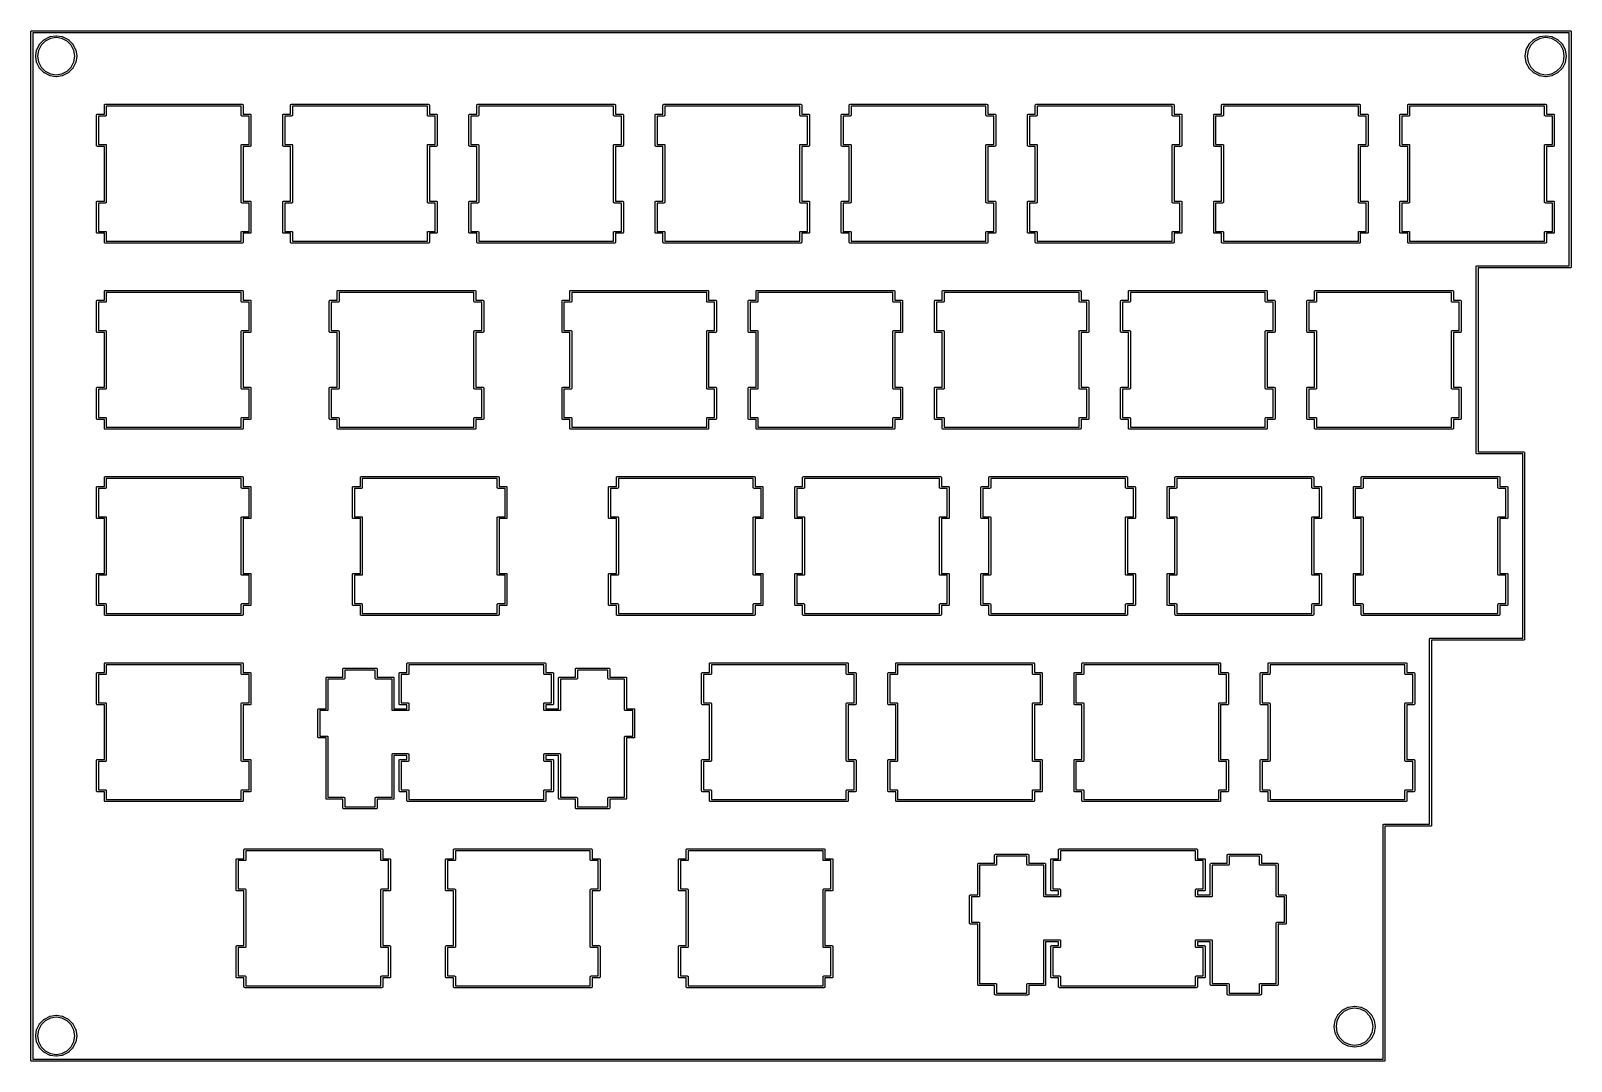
# Model space of a CAD drawing. Extents: x 0 to 6.2, y -4.15 to 0.
import ezdxf

# ---------------------------------------------------------------- set-up
doc = ezdxf.new("R2010")
doc.units = 0
doc.header["$MEASUREMENT"] = 0
doc.layers.add('BLACK', color=7, linetype='CONTINUOUS')

msp = doc.modelspace()

# ---------------------------------------------------------------- linework, layer by layer
at = {"layer": 'BLACK', "linetype": 'CONTINUOUS'}
for p, q in [((-0.004, 0), (-0.0039, 0.0008)), ((-0.0039, -0.0002), (-0.004, 0)), ((-0.0039, 0.0008), (-0.0037, 0.0015)), ((-0.0037, 0.0015), (-0.0033, 0.0022)), ((-0.0033, 0.0022), (-0.0028, 0.0028)), ((-0.0028, 0.0028), (-0.0022, 0.0033)), ((-0.0022, 0.0033), (-0.0015, 0.0037)), ((-0.0015, 0.0037), (-0.0008, 0.0039)), ((-0.0008, 0.0039), (-0.0002, 0.0039)), ((-0.0002, 0.0039), (0, 0.004)), ((0, 0.004), (0.0002, 0.0039)), ((0.0002, 0.0039), (6.1967, 0.0039)), ((6.1967, 0.0039), (6.1969, 0.004)), ((6.1969, 0.004), (6.1971, 0.0039)), ((6.1971, 0.0039), (6.1977, 0.0039)), ((6.1977, 0.0039), (6.1984, 0.0037)), ((6.1984, 0.0037), (6.1991, 0.0033)), ((6.1991, 0.0033), (6.1997, 0.0028)), ((6.1997, 0.0028), (6.2002, 0.0022)), ((6.2002, 0.0022), (6.2005, 0.0015)), ((6.2005, 0.0015), (6.2008, 0.0008)), ((6.2008, 0.0008), (6.2008, 0)), ((6.2008, 0), (6.2008, -0.0002)), ((-0.0039, -4.1434), (-0.0039, -0.0002)), ((0.0039, -0.0039), (0.0039, -4.1397)), ((6.1929, -0.0039), (0.0039, -0.0039)), ((0.0201, -0.072), (0.031, -0.0506)), ((0.0379, -0.0544), (0.0273, -0.0753)), ((0.031, -0.0506), (0.0312, -0.0503)), ((0.031, -0.0506), (0.031, -0.0506)), ((0.0312, -0.0503), (0.0312, -0.0501)), ((0.0312, -0.0501), (0.0313, -0.0501)), ((0.0313, -0.0501), (0.0314, -0.0499)), ((0.0314, -0.0499), (0.0315, -0.0498)), ((0.0315, -0.0498), (0.0316, -0.0496)), ((0.0316, -0.0496), (0.0317, -0.0495)), ((0.0317, -0.0494), (0.0319, -0.0493)), ((0.0317, -0.0495), (0.0317, -0.0494)), ((0.0319, -0.0493), (0.0321, -0.0491)), ((0.0321, -0.0491), (0.0491, -0.0321)), ((0.0321, -0.0491), (0.0321, -0.0491)), ((0.0544, -0.0379), (0.0379, -0.0544)), ((0.0491, -0.0321), (0.0493, -0.0318)), ((0.0491, -0.0321), (0.0491, -0.0321)), ((0.0493, -0.0318), (0.0494, -0.0317)), ((0.0494, -0.0317), (0.0495, -0.0317)), ((0.0495, -0.0317), (0.0496, -0.0315)), ((0.0496, -0.0315), (0.0498, -0.0315)), ((0.0498, -0.0315), (0.0499, -0.0314)), ((0.0499, -0.0314), (0.0501, -0.0312)), ((0.0501, -0.0312), (0.0501, -0.0312)), ((0.0501, -0.0312), (0.0503, -0.0312)), ((0.0503, -0.0312), (0.0506, -0.031)), ((0.0506, -0.031), (0.072, -0.0201)), ((0.0506, -0.031), (0.0506, -0.031)), ((0.0753, -0.0273), (0.0544, -0.0379)), ((0.072, -0.0201), (0.0723, -0.0199)), ((0.072, -0.0201), (0.072, -0.0201)), ((0.0723, -0.0199), (0.0724, -0.0199)), ((0.0724, -0.0199), (0.0725, -0.0199)), ((0.0725, -0.0199), (0.0727, -0.0198)), ((0.0727, -0.0198), (0.0728, -0.0197)), ((0.0728, -0.0197), (0.073, -0.0197)), ((0.073, -0.0197), (0.0732, -0.0196)), ((0.0732, -0.0196), (0.0733, -0.0196)), ((0.0733, -0.0196), (0.0734, -0.0196)), ((0.0734, -0.0196), (0.0737, -0.0195)), ((0.0737, -0.0195), (0.0738, -0.0195)), ((0.0738, -0.0195), (0.0975, -0.0158)), ((0.0984, -0.0236), (0.0753, -0.0273)), ((0.0975, -0.0158), (0.0975, -0.0158)), ((0.0975, -0.0158), (0.0978, -0.0158)), ((0.0978, -0.0158), (0.098, -0.0157)), ((0.098, -0.0157), (0.098, -0.0157)), ((0.098, -0.0157), (0.0983, -0.0157)), ((0.0983, -0.0157), (0.0984, -0.0157)), ((0.0984, -0.0157), (0.0986, -0.0157)), ((0.1215, -0.0273), (0.0984, -0.0236)), ((0.0986, -0.0157), (0.0988, -0.0157)), ((0.0988, -0.0157), (0.0988, -0.0157)), ((0.0988, -0.0157), (0.099, -0.0158)), ((0.099, -0.0158), (0.0993, -0.0158)), ((0.0993, -0.0158), (0.0994, -0.0158)), ((0.0994, -0.0158), (0.123, -0.0195)), ((0.1423, -0.0379), (0.1215, -0.0273)), ((0.123, -0.0195), (0.123, -0.0195)), ((0.123, -0.0195), (0.1234, -0.0196)), ((0.1234, -0.0196), (0.1235, -0.0196)), ((0.1235, -0.0196), (0.1236, -0.0196)), ((0.1236, -0.0196), (0.1238, -0.0197)), ((0.1238, -0.0197), (0.1239, -0.0197)), ((0.1239, -0.0197), (0.1241, -0.0198)), ((0.1241, -0.0198), (0.1243, -0.0199)), ((0.1243, -0.0199), (0.1243, -0.0199)), ((0.1243, -0.0199), (0.1245, -0.0199)), ((0.1245, -0.0199), (0.1248, -0.0201)), ((0.1248, -0.0201), (0.1248, -0.0201)), ((0.1248, -0.0201), (0.1461, -0.031)), ((0.1589, -0.0544), (0.1423, -0.0379)), ((0.1461, -0.031), (0.1462, -0.031)), ((0.1462, -0.031), (0.1465, -0.0312)), ((0.1465, -0.0312), (0.1466, -0.0312)), ((0.1466, -0.0312), (0.1466, -0.0312)), ((0.1466, -0.0312), (0.1468, -0.0314)), ((0.1468, -0.0314), (0.147, -0.0315)), ((0.147, -0.0315), (0.1471, -0.0315)), ((0.1471, -0.0315), (0.1473, -0.0317)), ((0.1473, -0.0317), (0.1473, -0.0317)), ((0.1473, -0.0317), (0.1474, -0.0318)), ((0.1474, -0.0318), (0.1476, -0.0321)), ((0.1476, -0.0321), (0.1477, -0.0321)), ((0.1477, -0.0321), (0.1646, -0.0491)), ((0.1695, -0.0753), (0.1589, -0.0544)), ((0.1646, -0.0491), (0.1647, -0.0491)), ((0.1647, -0.0491), (0.1649, -0.0493)), ((0.1649, -0.0493), (0.165, -0.0494)), ((0.165, -0.0494), (0.1651, -0.0495)), ((0.1651, -0.0495), (0.1652, -0.0496)), ((0.1652, -0.0496), (0.1653, -0.0498)), ((0.1653, -0.0498), (0.1654, -0.0499)), ((0.1654, -0.0499), (0.1655, -0.0501)), ((0.1655, -0.0501), (0.1655, -0.0501)), ((0.1655, -0.0501), (0.1656, -0.0503)), ((0.1656, -0.0503), (0.1658, -0.0506)), ((0.1658, -0.0506), (0.1658, -0.0506)), ((0.1658, -0.0506), (0.1766, -0.072)), ((6.0201, -0.072), (6.031, -0.0506)), ((6.0379, -0.0544), (6.0273, -0.0753)), ((6.031, -0.0506), (6.0312, -0.0503)), ((6.031, -0.0506), (6.031, -0.0506)), ((6.0312, -0.0503), (6.0312, -0.0501)), ((6.0312, -0.0501), (6.0313, -0.0501)), ((6.0313, -0.0501), (6.0314, -0.0499)), ((6.0314, -0.0499), (6.0315, -0.0498)), ((6.0315, -0.0498), (6.0316, -0.0496)), ((6.0316, -0.0496), (6.0317, -0.0495)), ((6.0317, -0.0494), (6.0319, -0.0493)), ((6.0317, -0.0495), (6.0317, -0.0494)), ((6.0319, -0.0493), (6.0321, -0.0491)), ((6.0321, -0.0491), (6.0491, -0.0321)), ((6.0321, -0.0491), (6.0321, -0.0491)), ((6.0544, -0.0379), (6.0379, -0.0544)), ((6.0491, -0.0321), (6.0493, -0.0318)), ((6.0491, -0.0321), (6.0491, -0.0321)), ((6.0493, -0.0318), (6.0494, -0.0317)), ((6.0494, -0.0317), (6.0495, -0.0317)), ((6.0495, -0.0317), (6.0496, -0.0315)), ((6.0496, -0.0315), (6.0498, -0.0315)), ((6.0498, -0.0315), (6.0499, -0.0314)), ((6.0499, -0.0314), (6.0501, -0.0312)), ((6.0501, -0.0312), (6.0501, -0.0312)), ((6.0501, -0.0312), (6.0503, -0.0312)), ((6.0503, -0.0312), (6.0506, -0.031)), ((6.0506, -0.031), (6.072, -0.0201)), ((6.0506, -0.031), (6.0506, -0.031)), ((6.0753, -0.0273), (6.0544, -0.0379)), ((6.072, -0.0201), (6.0723, -0.0199)), ((6.072, -0.0201), (6.072, -0.0201)), ((6.0723, -0.0199), (6.0724, -0.0199)), ((6.0724, -0.0199), (6.0725, -0.0199)), ((6.0725, -0.0199), (6.0727, -0.0198)), ((6.0727, -0.0198), (6.0728, -0.0197)), ((6.0728, -0.0197), (6.073, -0.0197)), ((6.073, -0.0197), (6.0732, -0.0196)), ((6.0732, -0.0196), (6.0733, -0.0196)), ((6.0733, -0.0196), (6.0734, -0.0196)), ((6.0734, -0.0196), (6.0738, -0.0195)), ((6.0738, -0.0195), (6.0975, -0.0158)), ((6.0738, -0.0195), (6.0738, -0.0195)), ((6.0984, -0.0236), (6.0753, -0.0273)), ((6.0975, -0.0158), (6.0975, -0.0158)), ((6.0975, -0.0158), (6.0978, -0.0158)), ((6.0978, -0.0158), (6.098, -0.0157)), ((6.098, -0.0157), (6.098, -0.0157)), ((6.098, -0.0157), (6.0983, -0.0157)), ((6.0983, -0.0157), (6.0984, -0.0157)), ((6.0984, -0.0157), (6.0986, -0.0157)), ((6.1215, -0.0273), (6.0984, -0.0236)), ((6.0986, -0.0157), (6.0988, -0.0157)), ((6.0988, -0.0157), (6.0988, -0.0157)), ((6.0988, -0.0157), (6.099, -0.0158)), ((6.099, -0.0158), (6.0994, -0.0158)), ((6.0994, -0.0158), (6.0994, -0.0158)), ((6.0994, -0.0158), (6.123, -0.0195)), ((6.1423, -0.0379), (6.1215, -0.0273)), ((6.123, -0.0195), (6.123, -0.0195)), ((6.123, -0.0195), (6.1234, -0.0196)), ((6.1234, -0.0196), (6.1235, -0.0196)), ((6.1235, -0.0196), (6.1236, -0.0196)), ((6.1236, -0.0196), (6.1238, -0.0197)), ((6.1238, -0.0197), (6.1239, -0.0197)), ((6.1239, -0.0197), (6.1241, -0.0198)), ((6.1241, -0.0198), (6.1243, -0.0199)), ((6.1243, -0.0199), (6.1243, -0.0199)), ((6.1243, -0.0199), (6.1245, -0.0199)), ((6.1245, -0.0199), (6.1248, -0.0201)), ((6.1248, -0.0201), (6.1248, -0.0201)), ((6.1248, -0.0201), (6.1461, -0.031)), ((6.1589, -0.0544), (6.1423, -0.0379)), ((6.1461, -0.031), (6.1461, -0.031)), ((6.1461, -0.031), (6.1465, -0.0312)), ((6.1465, -0.0312), (6.1466, -0.0312)), ((6.1466, -0.0312), (6.1466, -0.0312)), ((6.1466, -0.0312), (6.1468, -0.0314)), ((6.1468, -0.0314), (6.147, -0.0315)), ((6.147, -0.0315), (6.1471, -0.0315)), ((6.1471, -0.0315), (6.1473, -0.0317)), ((6.1473, -0.0317), (6.1473, -0.0317)), ((6.1473, -0.0317), (6.1474, -0.0318)), ((6.1474, -0.0318), (6.1476, -0.0321)), ((6.1476, -0.0321), (6.1477, -0.0321)), ((6.1477, -0.0321), (6.1646, -0.0491)), ((6.1695, -0.0753), (6.1589, -0.0544)), ((6.1646, -0.0491), (6.1647, -0.0491)), ((6.1647, -0.0491), (6.1649, -0.0493)), ((6.1649, -0.0493), (6.165, -0.0494)), ((6.165, -0.0494), (6.165, -0.0495)), ((6.165, -0.0495), (6.1652, -0.0496)), ((6.1652, -0.0496), (6.1653, -0.0498)), ((6.1653, -0.0498), (6.1654, -0.0499)), ((6.1654, -0.0499), (6.1655, -0.0501)), ((6.1655, -0.0501), (6.1655, -0.0501)), ((6.1655, -0.0501), (6.1656, -0.0503)), ((6.1656, -0.0503), (6.1658, -0.0506)), ((6.1658, -0.0506), (6.1658, -0.0506)), ((6.1658, -0.0506), (6.1766, -0.072)), ((6.1929, -0.9429), (6.1929, -0.0039)), ((6.2008, -0.0002), (6.2008, -0.9467)), ((0.0157, -0.0978), (0.0158, -0.0975)), ((0.0157, -0.098), (0.0157, -0.0978)), ((0.0157, -0.0982), (0.0157, -0.098)), ((0.0157, -0.098), (0.0157, -0.098)), ((0.0157, -0.0984), (0.0157, -0.0982)), ((0.0157, -0.0985), (0.0157, -0.0984)), ((0.0157, -0.0988), (0.0157, -0.0985)), ((0.0157, -0.099), (0.0157, -0.0988)), ((0.0157, -0.0988), (0.0157, -0.0988)), ((0.0158, -0.0993), (0.0157, -0.099)), ((0.0158, -0.0974), (0.0195, -0.0738)), ((0.0158, -0.0975), (0.0158, -0.0974)), ((0.0195, -0.1229), (0.0158, -0.0993)), ((0.0158, -0.0993), (0.0158, -0.0993)), ((0.0195, -0.0737), (0.0196, -0.0734)), ((0.0195, -0.0738), (0.0195, -0.0737)), ((0.0195, -0.123), (0.0195, -0.1229)), ((0.0196, -0.1233), (0.0195, -0.123)), ((0.0196, -0.0732), (0.0197, -0.073)), ((0.0196, -0.0734), (0.0196, -0.0732)), ((0.0196, -0.0732), (0.0196, -0.0732)), ((0.0196, -0.1235), (0.0196, -0.1233)), ((0.0197, -0.1237), (0.0196, -0.1235)), ((0.0196, -0.1235), (0.0196, -0.1235)), ((0.0197, -0.0728), (0.0198, -0.0727)), ((0.0197, -0.073), (0.0197, -0.0728)), ((0.0197, -0.1239), (0.0197, -0.1237)), ((0.0198, -0.124), (0.0197, -0.1239)), ((0.0198, -0.0727), (0.0199, -0.0725)), ((0.0199, -0.1243), (0.0198, -0.124)), ((0.0199, -0.0724), (0.02, -0.0723)), ((0.0199, -0.0725), (0.0199, -0.0724)), ((0.02, -0.0723), (0.0201, -0.072)), ((0.0201, -0.072), (0.0201, -0.072)), ((0.0273, -0.0753), (0.0236, -0.0984)), ((0.0236, -0.0984), (0.0273, -0.1214)), ((0.0273, -0.1214), (0.0379, -0.1423)), ((0.1589, -0.1423), (0.1695, -0.1214)), ((0.1732, -0.0984), (0.1695, -0.0753)), ((0.1695, -0.1214), (0.1732, -0.0984)), ((0.1766, -0.072), (0.1767, -0.072)), ((0.1767, -0.072), (0.1768, -0.0723)), ((0.1768, -0.0723), (0.1769, -0.0724)), ((0.1769, -0.0724), (0.1769, -0.0725)), ((0.1769, -0.0725), (0.177, -0.0727)), ((0.177, -0.124), (0.1769, -0.1243)), ((0.177, -0.0727), (0.177, -0.0728)), ((0.177, -0.0728), (0.1771, -0.073)), ((0.1771, -0.1237), (0.177, -0.1239)), ((0.177, -0.1239), (0.177, -0.124)), ((0.1771, -0.073), (0.1771, -0.0732)), ((0.1771, -0.0732), (0.1771, -0.0732)), ((0.1771, -0.0732), (0.1772, -0.0734)), ((0.1772, -0.1233), (0.1771, -0.1235)), ((0.1771, -0.1235), (0.1771, -0.1235)), ((0.1771, -0.1235), (0.1771, -0.1237)), ((0.1772, -0.0734), (0.1772, -0.0737)), ((0.1772, -0.0737), (0.1772, -0.0738)), ((0.1772, -0.0738), (0.181, -0.0974)), ((0.181, -0.0993), (0.1772, -0.1229)), ((0.1772, -0.1229), (0.1772, -0.123)), ((0.1772, -0.123), (0.1772, -0.1233)), ((0.181, -0.0974), (0.181, -0.0975)), ((0.181, -0.0975), (0.181, -0.0978)), ((0.181, -0.0978), (0.1811, -0.098)), ((0.1811, -0.0988), (0.181, -0.099)), ((0.181, -0.099), (0.181, -0.0993)), ((0.181, -0.0993), (0.181, -0.0993)), ((0.1811, -0.098), (0.1811, -0.098)), ((0.1811, -0.098), (0.1811, -0.0982)), ((0.1811, -0.0982), (0.1811, -0.0984)), ((0.1811, -0.0984), (0.1811, -0.0985)), ((0.1811, -0.0985), (0.1811, -0.0988)), ((0.1811, -0.0988), (0.1811, -0.0988)), ((6.0157, -0.0978), (6.0158, -0.0975)), ((6.0157, -0.098), (6.0157, -0.0978)), ((6.0157, -0.0982), (6.0157, -0.098)), ((6.0157, -0.098), (6.0157, -0.098)), ((6.0157, -0.0984), (6.0157, -0.0982)), ((6.0157, -0.0985), (6.0157, -0.0984)), ((6.0157, -0.0988), (6.0157, -0.0985)), ((6.0157, -0.099), (6.0157, -0.0988)), ((6.0157, -0.0988), (6.0157, -0.0988)), ((6.0158, -0.0993), (6.0157, -0.099)), ((6.0158, -0.0974), (6.0195, -0.0738)), ((6.0158, -0.0975), (6.0158, -0.0974)), ((6.0195, -0.1229), (6.0158, -0.0993)), ((6.0158, -0.0993), (6.0158, -0.0993)), ((6.0195, -0.0737), (6.0196, -0.0734)), ((6.0195, -0.0738), (6.0195, -0.0737)), ((6.0195, -0.123), (6.0195, -0.1229)), ((6.0196, -0.1233), (6.0195, -0.123)), ((6.0196, -0.0732), (6.0197, -0.073)), ((6.0196, -0.0734), (6.0196, -0.0732)), ((6.0196, -0.0732), (6.0196, -0.0732)), ((6.0196, -0.1235), (6.0196, -0.1233)), ((6.0197, -0.1237), (6.0196, -0.1235)), ((6.0196, -0.1235), (6.0196, -0.1235)), ((6.0197, -0.0728), (6.0198, -0.0727)), ((6.0197, -0.073), (6.0197, -0.0728)), ((6.0197, -0.1239), (6.0197, -0.1237)), ((6.0198, -0.124), (6.0197, -0.1239)), ((6.0198, -0.0727), (6.0199, -0.0725)), ((6.0199, -0.1243), (6.0198, -0.124)), ((6.0199, -0.0724), (6.02, -0.0723)), ((6.0199, -0.0725), (6.0199, -0.0724)), ((6.02, -0.0723), (6.0201, -0.072)), ((6.0201, -0.072), (6.0201, -0.072)), ((6.0273, -0.0753), (6.0236, -0.0984)), ((6.0236, -0.0984), (6.0273, -0.1214)), ((6.0273, -0.1214), (6.0379, -0.1423)), ((6.1589, -0.1423), (6.1695, -0.1214)), ((6.1731, -0.0984), (6.1695, -0.0753)), ((6.1695, -0.1214), (6.1731, -0.0984)), ((6.1766, -0.072), (6.1767, -0.072)), ((6.1767, -0.072), (6.1768, -0.0723)), ((6.1768, -0.0723), (6.1769, -0.0724)), ((6.1769, -0.0724), (6.1769, -0.0725)), ((6.1769, -0.0725), (6.177, -0.0727)), ((6.177, -0.124), (6.1769, -0.1243)), ((6.177, -0.0727), (6.177, -0.0728)), ((6.177, -0.0728), (6.1771, -0.073)), ((6.1771, -0.1237), (6.177, -0.1239)), ((6.177, -0.1239), (6.177, -0.124)), ((6.1771, -0.073), (6.1771, -0.0732)), ((6.1771, -0.0732), (6.1771, -0.0732)), ((6.1771, -0.0732), (6.1772, -0.0734)), ((6.1772, -0.1233), (6.1771, -0.1235)), ((6.1771, -0.1235), (6.1771, -0.1235)), ((6.1771, -0.1235), (6.1771, -0.1237)), ((6.1772, -0.0734), (6.1772, -0.0737)), ((6.1772, -0.0737), (6.1772, -0.0738)), ((6.1772, -0.0738), (6.181, -0.0974)), ((6.181, -0.0993), (6.1772, -0.1229)), ((6.1772, -0.1229), (6.1772, -0.123)), ((6.1772, -0.123), (6.1772, -0.1233)), ((6.181, -0.0974), (6.181, -0.0975)), ((6.181, -0.0975), (6.181, -0.0978)), ((6.181, -0.0978), (6.1811, -0.098)), ((6.1811, -0.0988), (6.181, -0.099)), ((6.181, -0.099), (6.181, -0.0993)), ((6.181, -0.0993), (6.181, -0.0993)), ((6.1811, -0.098), (6.1811, -0.098)), ((6.1811, -0.098), (6.1811, -0.0982)), ((6.1811, -0.0982), (6.1811, -0.0984)), ((6.1811, -0.0984), (6.1811, -0.0985)), ((6.1811, -0.0985), (6.1811, -0.0988)), ((6.1811, -0.0988), (6.1811, -0.0988)), ((0.02, -0.1244), (0.0199, -0.1243)), ((0.0199, -0.1243), (0.0199, -0.1243)), ((0.0201, -0.1247), (0.02, -0.1244)), ((0.0201, -0.1248), (0.0201, -0.1247)), ((0.031, -0.1461), (0.0201, -0.1248)), ((0.031, -0.1462), (0.031, -0.1461)), ((0.0312, -0.1465), (0.031, -0.1462)), ((0.0312, -0.1466), (0.0312, -0.1465)), ((0.0313, -0.1466), (0.0312, -0.1466)), ((0.0314, -0.1468), (0.0313, -0.1466)), ((0.0315, -0.147), (0.0314, -0.1468)), ((0.0316, -0.1471), (0.0315, -0.147)), ((0.0317, -0.1473), (0.0316, -0.1471)), ((0.0319, -0.1474), (0.0317, -0.1473)), ((0.0317, -0.1473), (0.0317, -0.1473)), ((0.0321, -0.1477), (0.0319, -0.1474)), ((0.0491, -0.1646), (0.0321, -0.1477)), ((0.0321, -0.1477), (0.0321, -0.1477)), ((0.0379, -0.1423), (0.0544, -0.1589)), ((0.0491, -0.1647), (0.0491, -0.1646)), ((0.0493, -0.1649), (0.0491, -0.1647)), ((0.0494, -0.165), (0.0493, -0.1649)), ((0.0495, -0.165), (0.0494, -0.165)), ((0.0496, -0.1652), (0.0495, -0.165)), ((0.0498, -0.1653), (0.0496, -0.1652)), ((0.0499, -0.1654), (0.0498, -0.1653)), ((0.0501, -0.1655), (0.0499, -0.1654)), ((0.0503, -0.1656), (0.0501, -0.1655)), ((0.0501, -0.1655), (0.0501, -0.1655)), ((0.0506, -0.1657), (0.0503, -0.1656)), ((0.0506, -0.1658), (0.0506, -0.1657)), ((0.072, -0.1766), (0.0506, -0.1658)), ((0.0544, -0.1589), (0.0753, -0.1695)), ((0.0723, -0.1768), (0.072, -0.1766)), ((0.072, -0.1766), (0.072, -0.1766)), ((0.0724, -0.1769), (0.0723, -0.1768)), ((0.0725, -0.1769), (0.0724, -0.1769)), ((0.0727, -0.177), (0.0725, -0.1769)), ((0.0728, -0.177), (0.0727, -0.177)), ((0.073, -0.1771), (0.0728, -0.177)), ((0.0732, -0.1771), (0.073, -0.1771)), ((0.0734, -0.1772), (0.0732, -0.1771)), ((0.0732, -0.1771), (0.0732, -0.1771)), ((0.0737, -0.1772), (0.0734, -0.1772)), ((0.0738, -0.1772), (0.0737, -0.1772)), ((0.0975, -0.181), (0.0738, -0.1772)), ((0.0753, -0.1695), (0.0984, -0.1731)), ((0.0978, -0.181), (0.0975, -0.181)), ((0.0975, -0.181), (0.0975, -0.181)), ((0.098, -0.181), (0.0978, -0.181)), ((0.0983, -0.1811), (0.098, -0.181)), ((0.098, -0.181), (0.098, -0.181)), ((0.0984, -0.1811), (0.0983, -0.1811)), ((0.0984, -0.1731), (0.1215, -0.1695)), ((0.0986, -0.1811), (0.0984, -0.1811)), ((0.0988, -0.181), (0.0986, -0.1811)), ((0.099, -0.181), (0.0988, -0.181)), ((0.0988, -0.181), (0.0988, -0.181)), ((0.0993, -0.181), (0.099, -0.181)), ((0.0994, -0.181), (0.0993, -0.181)), ((0.123, -0.1772), (0.0994, -0.181)), ((0.1215, -0.1695), (0.1423, -0.1589)), ((0.1234, -0.1772), (0.123, -0.1772)), ((0.123, -0.1772), (0.123, -0.1772)), ((0.1235, -0.1771), (0.1234, -0.1772)), ((0.1236, -0.1771), (0.1235, -0.1771)), ((0.1238, -0.1771), (0.1236, -0.1771)), ((0.1239, -0.177), (0.1238, -0.1771)), ((0.1241, -0.177), (0.1239, -0.177)), ((0.1243, -0.1769), (0.1241, -0.177)), ((0.1245, -0.1768), (0.1243, -0.1769)), ((0.1243, -0.1769), (0.1243, -0.1769)), ((0.1248, -0.1766), (0.1245, -0.1768)), ((0.1461, -0.1658), (0.1248, -0.1766)), ((0.1248, -0.1766), (0.1248, -0.1766)), ((0.1423, -0.1589), (0.1589, -0.1423)), ((0.1462, -0.1657), (0.1461, -0.1658)), ((0.1465, -0.1656), (0.1462, -0.1657)), ((0.1466, -0.1655), (0.1465, -0.1656)), ((0.1468, -0.1654), (0.1466, -0.1655)), ((0.1466, -0.1655), (0.1466, -0.1655)), ((0.147, -0.1653), (0.1468, -0.1654)), ((0.1471, -0.1652), (0.147, -0.1653)), ((0.1473, -0.165), (0.1471, -0.1652)), ((0.1474, -0.1649), (0.1473, -0.165)), ((0.1473, -0.165), (0.1473, -0.165)), ((0.1476, -0.1647), (0.1474, -0.1649)), ((0.1477, -0.1646), (0.1476, -0.1647)), ((0.1646, -0.1477), (0.1477, -0.1646)), ((0.1647, -0.1477), (0.1646, -0.1477)), ((0.1649, -0.1474), (0.1647, -0.1477)), ((0.165, -0.1473), (0.1649, -0.1474)), ((0.1651, -0.1473), (0.165, -0.1473)), ((0.1652, -0.1471), (0.1651, -0.1473)), ((0.1653, -0.147), (0.1652, -0.1471)), ((0.1654, -0.1468), (0.1653, -0.147)), ((0.1655, -0.1466), (0.1654, -0.1468)), ((0.1656, -0.1465), (0.1655, -0.1466)), ((0.1655, -0.1466), (0.1655, -0.1466)), ((0.1658, -0.1462), (0.1656, -0.1465)), ((0.1766, -0.1248), (0.1658, -0.1461)), ((0.1658, -0.1461), (0.1658, -0.1462)), ((0.1767, -0.1247), (0.1766, -0.1248)), ((0.1768, -0.1244), (0.1767, -0.1247)), ((0.1769, -0.1243), (0.1768, -0.1244)), ((0.1769, -0.1243), (0.1769, -0.1243)), ((6.02, -0.1244), (6.0199, -0.1243)), ((6.0199, -0.1243), (6.0199, -0.1243)), ((6.0201, -0.1247), (6.02, -0.1244)), ((6.0201, -0.1248), (6.0201, -0.1247)), ((6.031, -0.1461), (6.0201, -0.1248)), ((6.031, -0.1462), (6.031, -0.1461)), ((6.0312, -0.1465), (6.031, -0.1462)), ((6.0312, -0.1466), (6.0312, -0.1465)), ((6.0313, -0.1466), (6.0312, -0.1466)), ((6.0314, -0.1468), (6.0313, -0.1466)), ((6.0315, -0.147), (6.0314, -0.1468)), ((6.0316, -0.1471), (6.0315, -0.147)), ((6.0317, -0.1473), (6.0316, -0.1471)), ((6.0319, -0.1474), (6.0317, -0.1473)), ((6.0317, -0.1473), (6.0317, -0.1473)), ((6.0321, -0.1477), (6.0319, -0.1474)), ((6.0491, -0.1646), (6.0321, -0.1477)), ((6.0321, -0.1477), (6.0321, -0.1477)), ((6.0379, -0.1423), (6.0544, -0.1589)), ((6.0491, -0.1647), (6.0491, -0.1646)), ((6.0493, -0.1649), (6.0491, -0.1647)), ((6.0494, -0.165), (6.0493, -0.1649)), ((6.0495, -0.165), (6.0494, -0.165)), ((6.0496, -0.1652), (6.0495, -0.165)), ((6.0498, -0.1653), (6.0496, -0.1652)), ((6.0499, -0.1654), (6.0498, -0.1653)), ((6.0501, -0.1655), (6.0499, -0.1654)), ((6.0503, -0.1656), (6.0501, -0.1655)), ((6.0501, -0.1655), (6.0501, -0.1655)), ((6.0506, -0.1657), (6.0503, -0.1656)), ((6.0506, -0.1658), (6.0506, -0.1657)), ((6.072, -0.1766), (6.0506, -0.1658)), ((6.0544, -0.1589), (6.0753, -0.1695)), ((6.0723, -0.1768), (6.072, -0.1766)), ((6.072, -0.1766), (6.072, -0.1766)), ((6.0724, -0.1769), (6.0723, -0.1768)), ((6.0725, -0.1769), (6.0724, -0.1769)), ((6.0727, -0.177), (6.0725, -0.1769)), ((6.0728, -0.177), (6.0727, -0.177)), ((6.073, -0.1771), (6.0728, -0.177)), ((6.0732, -0.1771), (6.073, -0.1771)), ((6.0734, -0.1772), (6.0732, -0.1771)), ((6.0732, -0.1771), (6.0732, -0.1771)), ((6.0738, -0.1772), (6.0734, -0.1772)), ((6.0975, -0.181), (6.0738, -0.1772)), ((6.0738, -0.1772), (6.0738, -0.1772)), ((6.0753, -0.1695), (6.0984, -0.1731)), ((6.0978, -0.181), (6.0975, -0.181)), ((6.0975, -0.181), (6.0975, -0.181)), ((6.098, -0.181), (6.0978, -0.181)), ((6.0983, -0.1811), (6.098, -0.181)), ((6.098, -0.181), (6.098, -0.181)), ((6.0984, -0.1811), (6.0983, -0.1811)), ((6.0984, -0.1731), (6.1215, -0.1695)), ((6.0986, -0.1811), (6.0984, -0.1811)), ((6.0988, -0.181), (6.0986, -0.1811)), ((6.099, -0.181), (6.0988, -0.181)), ((6.0988, -0.181), (6.0988, -0.181)), ((6.0993, -0.181), (6.099, -0.181)), ((6.0994, -0.181), (6.0993, -0.181)), ((6.123, -0.1772), (6.0994, -0.181)), ((6.1215, -0.1695), (6.1423, -0.1589)), ((6.1234, -0.1772), (6.123, -0.1772)), ((6.123, -0.1772), (6.123, -0.1772)), ((6.1235, -0.1771), (6.1234, -0.1772)), ((6.1236, -0.1771), (6.1235, -0.1771)), ((6.1238, -0.1771), (6.1236, -0.1771)), ((6.1239, -0.177), (6.1238, -0.1771)), ((6.1241, -0.177), (6.1239, -0.177)), ((6.1243, -0.1769), (6.1241, -0.177)), ((6.1245, -0.1768), (6.1243, -0.1769)), ((6.1243, -0.1769), (6.1243, -0.1769)), ((6.1248, -0.1766), (6.1245, -0.1768)), ((6.1461, -0.1658), (6.1248, -0.1766)), ((6.1248, -0.1766), (6.1248, -0.1766)), ((6.1423, -0.1589), (6.1589, -0.1423)), ((6.1465, -0.1656), (6.1461, -0.1657)), ((6.1461, -0.1657), (6.1461, -0.1658)), ((6.1466, -0.1655), (6.1465, -0.1656)), ((6.1468, -0.1654), (6.1466, -0.1655)), ((6.1466, -0.1655), (6.1466, -0.1655)), ((6.147, -0.1653), (6.1468, -0.1654)), ((6.1471, -0.1652), (6.147, -0.1653)), ((6.1473, -0.165), (6.1471, -0.1652)), ((6.1474, -0.1649), (6.1473, -0.165)), ((6.1473, -0.165), (6.1473, -0.165)), ((6.1476, -0.1647), (6.1474, -0.1649)), ((6.1477, -0.1646), (6.1476, -0.1647)), ((6.1646, -0.1477), (6.1477, -0.1646)), ((6.1647, -0.1477), (6.1646, -0.1477)), ((6.1649, -0.1474), (6.1647, -0.1477)), ((6.165, -0.1473), (6.1649, -0.1474)), ((6.1652, -0.1471), (6.165, -0.1473)), ((6.165, -0.1473), (6.165, -0.1473)), ((6.1653, -0.147), (6.1652, -0.1471)), ((6.1654, -0.1468), (6.1653, -0.147)), ((6.1655, -0.1466), (6.1654, -0.1468)), ((6.1656, -0.1465), (6.1655, -0.1466)), ((6.1655, -0.1466), (6.1655, -0.1466)), ((6.1658, -0.1462), (6.1656, -0.1465)), ((6.1766, -0.1248), (6.1658, -0.1461)), ((6.1658, -0.1461), (6.1658, -0.1462)), ((6.1767, -0.1247), (6.1766, -0.1248)), ((6.1768, -0.1244), (6.1767, -0.1247)), ((6.1769, -0.1243), (6.1768, -0.1244)), ((6.1769, -0.1243), (6.1769, -0.1243)), ((0.2923, -0.2954), (0.2926, -0.2947)), ((0.2923, -0.2962), (0.2923, -0.2954)), ((0.2923, -0.2964), (0.2923, -0.2962)), ((0.2923, -0.3316), (0.2923, -0.2964)), ((0.2926, -0.2947), (0.2929, -0.294)), ((0.2929, -0.294), (0.2934, -0.2934)), ((0.2934, -0.2934), (0.294, -0.2929)), ((0.294, -0.2929), (0.2947, -0.2926)), ((0.2947, -0.2926), (0.2955, -0.2923)), ((0.2955, -0.2923), (0.296, -0.2923)), ((0.296, -0.2923), (0.2962, -0.2923)), ((0.2962, -0.2923), (0.2964, -0.2923)), ((0.2964, -0.2923), (0.8472, -0.2923)), ((0.3002, -0.3001), (0.3002, -0.3353)), ((0.8435, -0.3001), (0.3002, -0.3001)), ((0.8435, -0.3353), (0.8435, -0.3001)), ((0.8472, -0.2923), (0.8474, -0.2923)), ((0.8474, -0.2923), (0.8476, -0.2923)), ((0.8476, -0.2923), (0.8482, -0.2923)), ((0.8482, -0.2923), (0.849, -0.2926)), ((0.849, -0.2926), (0.8496, -0.2929)), ((0.8496, -0.2929), (0.8502, -0.2934)), ((0.8502, -0.2934), (0.8507, -0.294)), ((0.8507, -0.294), (0.8511, -0.2947)), ((0.8511, -0.2947), (0.8513, -0.2954)), ((0.8513, -0.2954), (0.8514, -0.2962)), ((0.8514, -0.2962), (0.8514, -0.2964)), ((0.8514, -0.2964), (0.8514, -0.3316)), ((1.0423, -0.2962), (1.0424, -0.2954)), ((1.0423, -0.2964), (1.0423, -0.2962)), ((1.0423, -0.3316), (1.0423, -0.2964)), ((1.0424, -0.2954), (1.0426, -0.2947)), ((1.0426, -0.2947), (1.0429, -0.294)), ((1.0429, -0.294), (1.0434, -0.2934)), ((1.0434, -0.2934), (1.044, -0.2929)), ((1.044, -0.2929), (1.0447, -0.2926)), ((1.0447, -0.2926), (1.0454, -0.2923)), ((1.0454, -0.2923), (1.046, -0.2923)), ((1.046, -0.2923), (1.0462, -0.2923)), ((1.0462, -0.2923), (1.0464, -0.2923)), ((1.0464, -0.2923), (1.5972, -0.2923)), ((1.0502, -0.3001), (1.0502, -0.3353)), ((1.5935, -0.3001), (1.0502, -0.3001)), ((1.5935, -0.3353), (1.5935, -0.3001)), ((1.5972, -0.2923), (1.5974, -0.2923)), ((1.5974, -0.2923), (1.5976, -0.2923)), ((1.5976, -0.2923), (1.5982, -0.2923)), ((1.5982, -0.2923), (1.599, -0.2926)), ((1.599, -0.2926), (1.5996, -0.2929)), ((1.5996, -0.2929), (1.6002, -0.2934)), ((1.6002, -0.2934), (1.6007, -0.294)), ((1.6007, -0.294), (1.6011, -0.2947)), ((1.6011, -0.2947), (1.6013, -0.2954)), ((1.6013, -0.2954), (1.6014, -0.2962)), ((1.6014, -0.2962), (1.6014, -0.2964)), ((1.6014, -0.2964), (1.6014, -0.3316)), ((1.7923, -0.2962), (1.7924, -0.2954)), ((1.7923, -0.2964), (1.7923, -0.2962)), ((1.7923, -0.3316), (1.7923, -0.2964)), ((1.7924, -0.2954), (1.7926, -0.2947)), ((1.7926, -0.2947), (1.7929, -0.294)), ((1.7929, -0.294), (1.7934, -0.2934)), ((1.7934, -0.2934), (1.794, -0.2929)), ((1.794, -0.2929), (1.7947, -0.2926)), ((1.7947, -0.2926), (1.7955, -0.2923)), ((1.7955, -0.2923), (1.796, -0.2923)), ((1.796, -0.2923), (1.7962, -0.2923)), ((1.7962, -0.2923), (1.7964, -0.2923)), ((1.7964, -0.2923), (2.3472, -0.2923)), ((1.8002, -0.3001), (1.8002, -0.3353)), ((2.3435, -0.3001), (1.8002, -0.3001)), ((2.3435, -0.3353), (2.3435, -0.3001)), ((2.3472, -0.2923), (2.3474, -0.2923)), ((2.3474, -0.2923), (2.3476, -0.2923)), ((2.3476, -0.2923), (2.3482, -0.2923)), ((2.3482, -0.2923), (2.3489, -0.2926)), ((2.3489, -0.2926), (2.3496, -0.2929)), ((2.3496, -0.2929), (2.3502, -0.2934)), ((2.3502, -0.2934), (2.3507, -0.294)), ((2.3507, -0.294), (2.3511, -0.2947)), ((2.3511, -0.2947), (2.3513, -0.2954)), ((2.3513, -0.2954), (2.3514, -0.2962)), ((2.3514, -0.2962), (2.3514, -0.2964)), ((2.3514, -0.2964), (2.3514, -0.3316)), ((2.5423, -0.2954), (2.5426, -0.2947)), ((2.5423, -0.2962), (2.5423, -0.2954)), ((2.5423, -0.2964), (2.5423, -0.2962)), ((2.5423, -0.3316), (2.5423, -0.2964)), ((2.5426, -0.2947), (2.5429, -0.294)), ((2.5429, -0.294), (2.5434, -0.2934)), ((2.5434, -0.2934), (2.544, -0.2929)), ((2.544, -0.2929), (2.5447, -0.2926)), ((2.5447, -0.2926), (2.5455, -0.2923)), ((2.5455, -0.2923), (2.546, -0.2923)), ((2.546, -0.2923), (2.5462, -0.2923)), ((2.5462, -0.2923), (2.5464, -0.2923)), ((2.5464, -0.2923), (3.0972, -0.2923)), ((2.5502, -0.3001), (2.5502, -0.3353)), ((3.0935, -0.3001), (2.5502, -0.3001)), ((3.0935, -0.3353), (3.0935, -0.3001)), ((3.0972, -0.2923), (3.0974, -0.2923)), ((3.0974, -0.2923), (3.0976, -0.2923)), ((3.0976, -0.2923), (3.0982, -0.2923)), ((3.0982, -0.2923), (3.0989, -0.2926)), ((3.0989, -0.2926), (3.0996, -0.2929)), ((3.0996, -0.2929), (3.1002, -0.2934)), ((3.1002, -0.2934), (3.1007, -0.294)), ((3.1007, -0.294), (3.1011, -0.2947)), ((3.1011, -0.2947), (3.1013, -0.2954)), ((3.1013, -0.2954), (3.1014, -0.2962)), ((3.1014, -0.2962), (3.1014, -0.2964)), ((3.1014, -0.2964), (3.1014, -0.3316)), ((3.2923, -0.2954), (3.2926, -0.2947)), ((3.2923, -0.2962), (3.2923, -0.2954)), ((3.2923, -0.2964), (3.2923, -0.2962)), ((3.2923, -0.3316), (3.2923, -0.2964)), ((3.2926, -0.2947), (3.2929, -0.294)), ((3.2929, -0.294), (3.2934, -0.2934)), ((3.2934, -0.2934), (3.294, -0.2929)), ((3.294, -0.2929), (3.2947, -0.2926)), ((3.2947, -0.2926), (3.2955, -0.2923)), ((3.2955, -0.2923), (3.296, -0.2923)), ((3.296, -0.2923), (3.2962, -0.2923)), ((3.2962, -0.2923), (3.2964, -0.2923)), ((3.2964, -0.2923), (3.8472, -0.2923)), ((3.3002, -0.3001), (3.3002, -0.3353)), ((3.8435, -0.3001), (3.3002, -0.3001)), ((3.8435, -0.3353), (3.8435, -0.3001)), ((3.8472, -0.2923), (3.8474, -0.2923)), ((3.8474, -0.2923), (3.8476, -0.2923)), ((3.8476, -0.2923), (3.8482, -0.2923)), ((3.8482, -0.2923), (3.8489, -0.2926)), ((3.8489, -0.2926), (3.8496, -0.2929)), ((3.8496, -0.2929), (3.8502, -0.2934)), ((3.8502, -0.2934), (3.8507, -0.294)), ((3.8507, -0.294), (3.8511, -0.2947)), ((3.8511, -0.2947), (3.8513, -0.2954)), ((3.8513, -0.2954), (3.8514, -0.2962)), ((3.8514, -0.2962), (3.8514, -0.2964)), ((3.8514, -0.2964), (3.8514, -0.3316)), ((4.0423, -0.2954), (4.0426, -0.2947)), ((4.0423, -0.2962), (4.0423, -0.2954)), ((4.0423, -0.2964), (4.0423, -0.2962)), ((4.0423, -0.3316), (4.0423, -0.2964)), ((4.0426, -0.2947), (4.0429, -0.294)), ((4.0429, -0.294), (4.0434, -0.2934)), ((4.0434, -0.2934), (4.044, -0.2929)), ((4.044, -0.2929), (4.0447, -0.2926)), ((4.0447, -0.2926), (4.0454, -0.2923)), ((4.0454, -0.2923), (4.046, -0.2923)), ((4.046, -0.2923), (4.0462, -0.2923)), ((4.0462, -0.2923), (4.0464, -0.2923)), ((4.0464, -0.2923), (4.5972, -0.2923)), ((4.0502, -0.3001), (4.0502, -0.3353)), ((4.5935, -0.3001), (4.0502, -0.3001)), ((4.5935, -0.3353), (4.5935, -0.3001)), ((4.5972, -0.2923), (4.5974, -0.2923)), ((4.5974, -0.2923), (4.5976, -0.2923)), ((4.5976, -0.2923), (4.5982, -0.2923)), ((4.5982, -0.2923), (4.5989, -0.2926)), ((4.5989, -0.2926), (4.5996, -0.2929)), ((4.5996, -0.2929), (4.6002, -0.2934)), ((4.6002, -0.2934), (4.6007, -0.294)), ((4.6007, -0.294), (4.601, -0.2947)), ((4.601, -0.2947), (4.6013, -0.2954)), ((4.6013, -0.2954), (4.6014, -0.2962)), ((4.6014, -0.2962), (4.6013, -0.2964)), ((4.6013, -0.2964), (4.6013, -0.3316)), ((4.7923, -0.2954), (4.7926, -0.2947)), ((4.7923, -0.2962), (4.7923, -0.2954)), ((4.7923, -0.2964), (4.7923, -0.2962)), ((4.7923, -0.3316), (4.7923, -0.2964)), ((4.7926, -0.2947), (4.7929, -0.294)), ((4.7929, -0.294), (4.7934, -0.2934)), ((4.7934, -0.2934), (4.794, -0.2929)), ((4.794, -0.2929), (4.7947, -0.2926)), ((4.7947, -0.2926), (4.7954, -0.2923)), ((4.7954, -0.2923), (4.796, -0.2923)), ((4.796, -0.2923), (4.7962, -0.2923)), ((4.7962, -0.2923), (4.7964, -0.2923)), ((4.7964, -0.2923), (5.3472, -0.2923)), ((4.8002, -0.3001), (4.8002, -0.3353)), ((5.3435, -0.3001), (4.8002, -0.3001)), ((5.3435, -0.3353), (5.3435, -0.3001)), ((5.3472, -0.2923), (5.3474, -0.2923)), ((5.3474, -0.2923), (5.3476, -0.2923)), ((5.3476, -0.2923), (5.3482, -0.2923)), ((5.3482, -0.2923), (5.349, -0.2926)), ((5.349, -0.2926), (5.3496, -0.2929)), ((5.3496, -0.2929), (5.3502, -0.2934)), ((5.3502, -0.2934), (5.3507, -0.294)), ((5.3507, -0.294), (5.3511, -0.2947)), ((5.3511, -0.2947), (5.3513, -0.2954)), ((5.3513, -0.2954), (5.3514, -0.2962)), ((5.3514, -0.2962), (5.3514, -0.2964)), ((5.3514, -0.2964), (5.3514, -0.3316)), ((5.5423, -0.2954), (5.5426, -0.2947)), ((5.5423, -0.2962), (5.5423, -0.2954)), ((5.5423, -0.2964), (5.5423, -0.2962)), ((5.5423, -0.3316), (5.5423, -0.2964)), ((5.5426, -0.2947), (5.5429, -0.294)), ((5.5429, -0.294), (5.5434, -0.2934)), ((5.5434, -0.2934), (5.544, -0.2929)), ((5.544, -0.2929), (5.5447, -0.2926)), ((5.5447, -0.2926), (5.5454, -0.2923)), ((5.5454, -0.2923), (5.546, -0.2923)), ((5.546, -0.2923), (5.5462, -0.2923)), ((5.5462, -0.2923), (5.5464, -0.2923)), ((5.5464, -0.2923), (6.0972, -0.2923)), ((5.5502, -0.3001), (5.5502, -0.3353)), ((6.0935, -0.3001), (5.5502, -0.3001)), ((6.0935, -0.3353), (6.0935, -0.3001)), ((6.0972, -0.2923), (6.0974, -0.2923)), ((6.0974, -0.2923), (6.0976, -0.2923)), ((6.0976, -0.2923), (6.0982, -0.2923)), ((6.0982, -0.2923), (6.099, -0.2926)), ((6.099, -0.2926), (6.0996, -0.2929)), ((6.0996, -0.2929), (6.1002, -0.2934)), ((6.1002, -0.2934), (6.1007, -0.294)), ((6.1007, -0.294), (6.1011, -0.2947)), ((6.1011, -0.2947), (6.1013, -0.2954)), ((6.1013, -0.2954), (6.1014, -0.2962)), ((6.1014, -0.2962), (6.1014, -0.2964)), ((6.1014, -0.2964), (6.1014, -0.3316)), ((0.2607, -0.3355), (0.2608, -0.3348)), ((0.2608, -0.3357), (0.2607, -0.3355)), ((0.2608, -0.3348), (0.261, -0.334)), ((0.2608, -0.4574), (0.2608, -0.3357)), ((0.261, -0.334), (0.2614, -0.3333)), ((0.2614, -0.3333), (0.2619, -0.3327)), ((0.2619, -0.3327), (0.2625, -0.3323)), ((0.2625, -0.3323), (0.2632, -0.3319)), ((0.2632, -0.3319), (0.2639, -0.3317)), ((0.2639, -0.3317), (0.2645, -0.3316)), ((0.2645, -0.3316), (0.2647, -0.3316)), ((0.2647, -0.3316), (0.2649, -0.3316)), ((0.2649, -0.3316), (0.2923, -0.3316)), ((0.296, -0.3395), (0.2686, -0.3395)), ((0.2686, -0.3395), (0.2686, -0.4537)), ((0.2962, -0.3395), (0.296, -0.3395)), ((0.2964, -0.3395), (0.2962, -0.3395)), ((0.297, -0.3394), (0.2964, -0.3395)), ((0.2977, -0.3392), (0.297, -0.3394)), ((0.2984, -0.3388), (0.2977, -0.3392)), ((0.299, -0.3383), (0.2984, -0.3388)), ((0.2995, -0.3377), (0.299, -0.3383)), ((0.2999, -0.3371), (0.2995, -0.3377)), ((0.3001, -0.3363), (0.2999, -0.3371)), ((0.3002, -0.3355), (0.3001, -0.3363)), ((0.3002, -0.3353), (0.3002, -0.3355)), ((0.8435, -0.3355), (0.8435, -0.3353)), ((0.8436, -0.3363), (0.8435, -0.3355)), ((0.8438, -0.3371), (0.8436, -0.3363)), ((0.8442, -0.3377), (0.8438, -0.3371)), ((0.8446, -0.3383), (0.8442, -0.3377)), ((0.8452, -0.3388), (0.8446, -0.3383)), ((0.8459, -0.3392), (0.8452, -0.3388)), ((0.8467, -0.3394), (0.8459, -0.3392)), ((0.8474, -0.3395), (0.8467, -0.3394)), ((0.8476, -0.3395), (0.8474, -0.3395)), ((0.875, -0.3395), (0.8476, -0.3395)), ((0.8514, -0.3316), (0.8787, -0.3316)), ((0.875, -0.4537), (0.875, -0.3395)), ((0.8787, -0.3316), (0.8789, -0.3316)), ((0.8789, -0.3316), (0.8791, -0.3316)), ((0.8791, -0.3316), (0.8797, -0.3317)), ((0.8797, -0.3317), (0.8804, -0.3319)), ((0.8804, -0.3319), (0.8811, -0.3323)), ((0.8811, -0.3323), (0.8817, -0.3327)), ((0.8817, -0.3327), (0.8822, -0.3333)), ((0.8822, -0.3333), (0.8826, -0.334)), ((0.8826, -0.334), (0.8828, -0.3348)), ((0.8828, -0.3348), (0.8829, -0.3355)), ((0.8829, -0.3355), (0.8828, -0.3357)), ((0.8828, -0.3357), (0.8828, -0.4574)), ((1.0108, -0.3355), (1.0109, -0.3348)), ((1.0108, -0.3357), (1.0108, -0.3355)), ((1.0108, -0.4574), (1.0108, -0.3357)), ((1.0109, -0.3348), (1.0111, -0.334)), ((1.0111, -0.334), (1.0115, -0.3333)), ((1.0115, -0.3333), (1.012, -0.3327)), ((1.012, -0.3327), (1.0126, -0.3323)), ((1.0126, -0.3323), (1.0132, -0.3319)), ((1.0132, -0.3319), (1.014, -0.3317)), ((1.014, -0.3317), (1.0146, -0.3316)), ((1.0146, -0.3316), (1.0148, -0.3316)), ((1.0148, -0.3316), (1.015, -0.3316)), ((1.015, -0.3316), (1.0423, -0.3316)), ((1.046, -0.3395), (1.0187, -0.3395)), ((1.0187, -0.3395), (1.0187, -0.4537)), ((1.0462, -0.3395), (1.046, -0.3395)), ((1.0464, -0.3395), (1.0462, -0.3395)), ((1.047, -0.3394), (1.0464, -0.3395)), ((1.0477, -0.3392), (1.047, -0.3394)), ((1.0484, -0.3388), (1.0477, -0.3392)), ((1.049, -0.3383), (1.0484, -0.3388)), ((1.0495, -0.3377), (1.049, -0.3383)), ((1.0499, -0.3371), (1.0495, -0.3377)), ((1.0501, -0.3363), (1.0499, -0.3371)), ((1.0502, -0.3355), (1.0501, -0.3363)), ((1.0502, -0.3353), (1.0502, -0.3355)), ((1.5935, -0.3355), (1.5935, -0.3353)), ((1.5936, -0.3363), (1.5935, -0.3355)), ((1.5938, -0.3371), (1.5936, -0.3363)), ((1.5941, -0.3377), (1.5938, -0.3371)), ((1.5946, -0.3383), (1.5941, -0.3377)), ((1.5952, -0.3388), (1.5946, -0.3383)), ((1.5959, -0.3392), (1.5952, -0.3388)), ((1.5967, -0.3394), (1.5959, -0.3392)), ((1.5974, -0.3395), (1.5967, -0.3394)), ((1.5976, -0.3395), (1.5974, -0.3395)), ((1.625, -0.3395), (1.5976, -0.3395)), ((1.6014, -0.3316), (1.6287, -0.3316)), ((1.625, -0.4537), (1.625, -0.3395)), ((1.6287, -0.3316), (1.6289, -0.3316)), ((1.6289, -0.3316), (1.6291, -0.3316)), ((1.6291, -0.3316), (1.6297, -0.3317)), ((1.6297, -0.3317), (1.6304, -0.3319)), ((1.6304, -0.3319), (1.6311, -0.3323)), ((1.6311, -0.3323), (1.6317, -0.3327)), ((1.6317, -0.3327), (1.6322, -0.3333)), ((1.6322, -0.3333), (1.6326, -0.334)), ((1.6326, -0.334), (1.6328, -0.3348)), ((1.6328, -0.3348), (1.6329, -0.3355)), ((1.6329, -0.3355), (1.6328, -0.3357)), ((1.6328, -0.3357), (1.6328, -0.4574)), ((1.7608, -0.3355), (1.7609, -0.3348)), ((1.7608, -0.3357), (1.7608, -0.3355)), ((1.7608, -0.4574), (1.7608, -0.3357)), ((1.7609, -0.3348), (1.7611, -0.334)), ((1.7611, -0.334), (1.7615, -0.3333)), ((1.7615, -0.3333), (1.762, -0.3327)), ((1.762, -0.3327), (1.7626, -0.3323)), ((1.7626, -0.3323), (1.7632, -0.3319)), ((1.7632, -0.3319), (1.764, -0.3317)), ((1.764, -0.3317), (1.7646, -0.3316)), ((1.7646, -0.3316), (1.7648, -0.3316)), ((1.7648, -0.3316), (1.765, -0.3316)), ((1.765, -0.3316), (1.7923, -0.3316)), ((1.796, -0.3395), (1.7687, -0.3395)), ((1.7687, -0.3395), (1.7687, -0.4537)), ((1.7962, -0.3395), (1.796, -0.3395)), ((1.7964, -0.3395), (1.7962, -0.3395)), ((1.797, -0.3394), (1.7964, -0.3395)), ((1.7977, -0.3392), (1.797, -0.3394)), ((1.7984, -0.3388), (1.7977, -0.3392)), ((1.799, -0.3383), (1.7984, -0.3388)), ((1.7995, -0.3377), (1.799, -0.3383)), ((1.7999, -0.3371), (1.7995, -0.3377)), ((1.8001, -0.3363), (1.7999, -0.3371)), ((1.8002, -0.3355), (1.8001, -0.3363)), ((1.8002, -0.3353), (1.8002, -0.3355)), ((2.3435, -0.3355), (2.3435, -0.3353)), ((2.3436, -0.3363), (2.3435, -0.3355)), ((2.3438, -0.3371), (2.3436, -0.3363)), ((2.3441, -0.3377), (2.3438, -0.3371)), ((2.3446, -0.3383), (2.3441, -0.3377)), ((2.3452, -0.3388), (2.3446, -0.3383)), ((2.3459, -0.3392), (2.3452, -0.3388)), ((2.3467, -0.3394), (2.3459, -0.3392)), ((2.3474, -0.3395), (2.3467, -0.3394)), ((2.3476, -0.3395), (2.3474, -0.3395)), ((2.375, -0.3395), (2.3476, -0.3395)), ((2.3514, -0.3316), (2.3787, -0.3316)), ((2.375, -0.4537), (2.375, -0.3395)), ((2.3787, -0.3316), (2.3789, -0.3316)), ((2.3789, -0.3316), (2.3791, -0.3316)), ((2.3791, -0.3316), (2.3797, -0.3317)), ((2.3797, -0.3317), (2.3804, -0.3319)), ((2.3804, -0.3319), (2.3811, -0.3323)), ((2.3811, -0.3323), (2.3817, -0.3327)), ((2.3817, -0.3327), (2.3822, -0.3333)), ((2.3822, -0.3333), (2.3826, -0.334)), ((2.3826, -0.334), (2.3828, -0.3348)), ((2.3828, -0.3348), (2.3829, -0.3355)), ((2.3829, -0.3355), (2.3828, -0.3357)), ((2.3828, -0.3357), (2.3828, -0.4574)), ((2.5108, -0.3355), (2.5109, -0.3348)), ((2.5108, -0.3357), (2.5108, -0.3355)), ((2.5108, -0.4574), (2.5108, -0.3357)), ((2.5109, -0.3348), (2.5111, -0.334)), ((2.5111, -0.334), (2.5115, -0.3333)), ((2.5115, -0.3333), (2.512, -0.3327)), ((2.512, -0.3327), (2.5126, -0.3323)), ((2.5126, -0.3323), (2.5132, -0.3319)), ((2.5132, -0.3319), (2.514, -0.3317)), ((2.514, -0.3317), (2.5146, -0.3316)), ((2.5146, -0.3316), (2.5148, -0.3316)), ((2.5148, -0.3316), (2.5149, -0.3316)), ((2.5149, -0.3316), (2.5423, -0.3316)), ((2.546, -0.3395), (2.5187, -0.3395)), ((2.5187, -0.3395), (2.5187, -0.4537)), ((2.5462, -0.3395), (2.546, -0.3395)), ((2.5464, -0.3395), (2.5462, -0.3395)), ((2.547, -0.3394), (2.5464, -0.3395)), ((2.5477, -0.3392), (2.547, -0.3394)), ((2.5484, -0.3388), (2.5477, -0.3392)), ((2.549, -0.3383), (2.5484, -0.3388)), ((2.5495, -0.3377), (2.549, -0.3383)), ((2.5499, -0.3371), (2.5495, -0.3377)), ((2.5501, -0.3363), (2.5499, -0.3371)), ((2.5502, -0.3355), (2.5501, -0.3363)), ((2.5502, -0.3353), (2.5502, -0.3355)), ((3.0935, -0.3355), (3.0935, -0.3353)), ((3.0936, -0.3363), (3.0935, -0.3355)), ((3.0938, -0.3371), (3.0936, -0.3363)), ((3.0941, -0.3377), (3.0938, -0.3371)), ((3.0946, -0.3383), (3.0941, -0.3377)), ((3.0952, -0.3388), (3.0946, -0.3383)), ((3.0959, -0.3392), (3.0952, -0.3388)), ((3.0967, -0.3394), (3.0959, -0.3392)), ((3.0974, -0.3395), (3.0967, -0.3394)), ((3.0976, -0.3395), (3.0974, -0.3395)), ((3.125, -0.3395), (3.0976, -0.3395)), ((3.1014, -0.3316), (3.1287, -0.3316)), ((3.125, -0.4537), (3.125, -0.3395)), ((3.1287, -0.3316), (3.1289, -0.3316)), ((3.1289, -0.3316), (3.1291, -0.3316)), ((3.1291, -0.3316), (3.1297, -0.3317)), ((3.1297, -0.3317), (3.1304, -0.3319)), ((3.1304, -0.3319), (3.1311, -0.3323)), ((3.1311, -0.3323), (3.1317, -0.3327)), ((3.1317, -0.3327), (3.1322, -0.3333)), ((3.1322, -0.3333), (3.1326, -0.334)), ((3.1326, -0.334), (3.1328, -0.3348)), ((3.1328, -0.3348), (3.1329, -0.3355)), ((3.1329, -0.3355), (3.1328, -0.3357)), ((3.1328, -0.3357), (3.1328, -0.4574)), ((3.2608, -0.3355), (3.2609, -0.3348)), ((3.2608, -0.3357), (3.2608, -0.3355)), ((3.2608, -0.4574), (3.2608, -0.3357)), ((3.2609, -0.3348), (3.2611, -0.334)), ((3.2611, -0.334), (3.2615, -0.3333)), ((3.2615, -0.3333), (3.262, -0.3327)), ((3.262, -0.3327), (3.2626, -0.3323)), ((3.2626, -0.3323), (3.2632, -0.3319)), ((3.2632, -0.3319), (3.264, -0.3317)), ((3.264, -0.3317), (3.2646, -0.3316)), ((3.2646, -0.3316), (3.2648, -0.3316)), ((3.2648, -0.3316), (3.2649, -0.3316)), ((3.2649, -0.3316), (3.2923, -0.3316)), ((3.296, -0.3395), (3.2687, -0.3395)), ((3.2687, -0.3395), (3.2687, -0.4537)), ((3.2962, -0.3395), (3.296, -0.3395)), ((3.2964, -0.3395), (3.2962, -0.3395)), ((3.297, -0.3394), (3.2964, -0.3395)), ((3.2977, -0.3392), (3.297, -0.3394)), ((3.2984, -0.3388), (3.2977, -0.3392)), ((3.299, -0.3383), (3.2984, -0.3388)), ((3.2995, -0.3377), (3.299, -0.3383)), ((3.2999, -0.3371), (3.2995, -0.3377)), ((3.3001, -0.3363), (3.2999, -0.3371)), ((3.3002, -0.3355), (3.3001, -0.3363)), ((3.3002, -0.3353), (3.3002, -0.3355)), ((3.8435, -0.3355), (3.8435, -0.3353)), ((3.8436, -0.3363), (3.8435, -0.3355)), ((3.8438, -0.3371), (3.8436, -0.3363)), ((3.8441, -0.3377), (3.8438, -0.3371)), ((3.8446, -0.3383), (3.8441, -0.3377)), ((3.8452, -0.3388), (3.8446, -0.3383)), ((3.8459, -0.3392), (3.8452, -0.3388)), ((3.8467, -0.3394), (3.8459, -0.3392)), ((3.8474, -0.3395), (3.8467, -0.3394)), ((3.8476, -0.3395), (3.8474, -0.3395)), ((3.8749, -0.3395), (3.8476, -0.3395)), ((3.8514, -0.3316), (3.8787, -0.3316)), ((3.8749, -0.4537), (3.8749, -0.3395)), ((3.8787, -0.3316), (3.8788, -0.3316)), ((3.8788, -0.3316), (3.879, -0.3316)), ((3.879, -0.3316), (3.8796, -0.3317)), ((3.8796, -0.3317), (3.8804, -0.3319)), ((3.8804, -0.3319), (3.8811, -0.3323)), ((3.8811, -0.3323), (3.8817, -0.3327)), ((3.8817, -0.3327), (3.8821, -0.3333)), ((3.8821, -0.3333), (3.8825, -0.334)), ((3.8825, -0.334), (3.8827, -0.3348)), ((3.8827, -0.3348), (3.8828, -0.3355)), ((3.8828, -0.3355), (3.8828, -0.3357)), ((3.8828, -0.3357), (3.8828, -0.4574)), ((4.0108, -0.3355), (4.0109, -0.3348)), ((4.0108, -0.3357), (4.0108, -0.3355)), ((4.0108, -0.4574), (4.0108, -0.3357)), ((4.0109, -0.3348), (4.0111, -0.334)), ((4.0111, -0.334), (4.0115, -0.3333)), ((4.0115, -0.3333), (4.012, -0.3327)), ((4.012, -0.3327), (4.0126, -0.3323)), ((4.0126, -0.3323), (4.0133, -0.3319)), ((4.0133, -0.3319), (4.014, -0.3317)), ((4.014, -0.3317), (4.0146, -0.3316)), ((4.0146, -0.3316), (4.0148, -0.3316)), ((4.0148, -0.3316), (4.0149, -0.3316)), ((4.0149, -0.3316), (4.0423, -0.3316)), ((4.046, -0.3395), (4.0187, -0.3395)), ((4.0187, -0.3395), (4.0187, -0.4537)), ((4.0462, -0.3395), (4.046, -0.3395)), ((4.0464, -0.3395), (4.0462, -0.3395)), ((4.047, -0.3394), (4.0464, -0.3395)), ((4.0477, -0.3392), (4.047, -0.3394)), ((4.0484, -0.3388), (4.0477, -0.3392)), ((4.049, -0.3383), (4.0484, -0.3388)), ((4.0495, -0.3377), (4.049, -0.3383)), ((4.0499, -0.3371), (4.0495, -0.3377)), ((4.0501, -0.3363), (4.0499, -0.3371)), ((4.0502, -0.3355), (4.0501, -0.3363)), ((4.0502, -0.3353), (4.0502, -0.3355)), ((4.5934, -0.3355), (4.5935, -0.3353)), ((4.5935, -0.3363), (4.5934, -0.3355)), ((4.5937, -0.3371), (4.5935, -0.3363)), ((4.5941, -0.3377), (4.5937, -0.3371)), ((4.5946, -0.3383), (4.5941, -0.3377)), ((4.5952, -0.3388), (4.5946, -0.3383)), ((4.5959, -0.3392), (4.5952, -0.3388)), ((4.5966, -0.3394), (4.5959, -0.3392)), ((4.5974, -0.3395), (4.5966, -0.3394)), ((4.5976, -0.3395), (4.5974, -0.3395)), ((4.6249, -0.3395), (4.5976, -0.3395)), ((4.6013, -0.3316), (4.6287, -0.3316)), ((4.6249, -0.4537), (4.6249, -0.3395)), ((4.6287, -0.3316), (4.6288, -0.3316)), ((4.6288, -0.3316), (4.6291, -0.3316)), ((4.6291, -0.3316), (4.6296, -0.3317)), ((4.6296, -0.3317), (4.6304, -0.3319)), ((4.6304, -0.3319), (4.6311, -0.3323)), ((4.6311, -0.3323), (4.6316, -0.3327)), ((4.6316, -0.3327), (4.6321, -0.3333)), ((4.6321, -0.3333), (4.6325, -0.334)), ((4.6325, -0.334), (4.6327, -0.3348)), ((4.6327, -0.3348), (4.6328, -0.3355)), ((4.6328, -0.3355), (4.6328, -0.3357)), ((4.6328, -0.3357), (4.6328, -0.4574)), ((4.7607, -0.3355), (4.7608, -0.3348)), ((4.7607, -0.3357), (4.7607, -0.3355)), ((4.7607, -0.4574), (4.7607, -0.3357)), ((4.7608, -0.3348), (4.761, -0.334)), ((4.761, -0.334), (4.7614, -0.3333)), ((4.7614, -0.3333), (4.7619, -0.3327)), ((4.7619, -0.3327), (4.7625, -0.3323)), ((4.7625, -0.3323), (4.7632, -0.3319)), ((4.7632, -0.3319), (4.7639, -0.3317)), ((4.7639, -0.3317), (4.7645, -0.3316)), ((4.7645, -0.3316), (4.7647, -0.3316)), ((4.7647, -0.3316), (4.7649, -0.3316)), ((4.7649, -0.3316), (4.7923, -0.3316)), ((4.796, -0.3395), (4.7686, -0.3395)), ((4.7686, -0.3395), (4.7686, -0.4537)), ((4.7962, -0.3395), (4.796, -0.3395)), ((4.7964, -0.3395), (4.7962, -0.3395)), ((4.797, -0.3394), (4.7964, -0.3395)), ((4.7977, -0.3392), (4.797, -0.3394)), ((4.7984, -0.3388), (4.7977, -0.3392)), ((4.799, -0.3383), (4.7984, -0.3388)), ((4.7995, -0.3377), (4.799, -0.3383)), ((4.7999, -0.3371), (4.7995, -0.3377)), ((4.8001, -0.3363), (4.7999, -0.3371)), ((4.8002, -0.3355), (4.8001, -0.3363)), ((4.8002, -0.3353), (4.8002, -0.3355)), ((5.3435, -0.3355), (5.3435, -0.3353)), ((5.3436, -0.3363), (5.3435, -0.3355)), ((5.3438, -0.3371), (5.3436, -0.3363)), ((5.3441, -0.3377), (5.3438, -0.3371)), ((5.3446, -0.3383), (5.3441, -0.3377)), ((5.3452, -0.3388), (5.3446, -0.3383)), ((5.3459, -0.3392), (5.3452, -0.3388)), ((5.3467, -0.3394), (5.3459, -0.3392)), ((5.3474, -0.3395), (5.3467, -0.3394)), ((5.3476, -0.3395), (5.3474, -0.3395)), ((5.375, -0.3395), (5.3476, -0.3395)), ((5.3514, -0.3316), (5.3787, -0.3316)), ((5.375, -0.4537), (5.375, -0.3395)), ((5.3787, -0.3316), (5.3789, -0.3316)), ((5.3789, -0.3316), (5.3791, -0.3316)), ((5.3791, -0.3316), (5.3797, -0.3317)), ((5.3797, -0.3317), (5.3804, -0.3319)), ((5.3804, -0.3319), (5.3811, -0.3323)), ((5.3811, -0.3323), (5.3817, -0.3327)), ((5.3817, -0.3327), (5.3822, -0.3333)), ((5.3822, -0.3333), (5.3826, -0.334)), ((5.3826, -0.334), (5.3828, -0.3348)), ((5.3828, -0.3348), (5.3829, -0.3355)), ((5.3829, -0.3355), (5.3828, -0.3357)), ((5.3828, -0.3357), (5.3828, -0.4574)), ((5.5108, -0.3355), (5.5109, -0.3348)), ((5.5108, -0.3357), (5.5108, -0.3355)), ((5.5108, -0.4574), (5.5108, -0.3357)), ((5.5109, -0.3348), (5.5111, -0.334)), ((5.5111, -0.334), (5.5115, -0.3333)), ((5.5115, -0.3333), (5.512, -0.3327)), ((5.512, -0.3327), (5.5126, -0.3323)), ((5.5126, -0.3323), (5.5133, -0.3319)), ((5.5133, -0.3319), (5.514, -0.3317)), ((5.514, -0.3317), (5.5146, -0.3316)), ((5.5146, -0.3316), (5.5148, -0.3316)), ((5.5148, -0.3316), (5.5149, -0.3316)), ((5.5149, -0.3316), (5.5423, -0.3316)), ((5.546, -0.3395), (5.5187, -0.3395)), ((5.5187, -0.3395), (5.5187, -0.4537)), ((5.5462, -0.3395), (5.546, -0.3395)), ((5.5464, -0.3395), (5.5462, -0.3395)), ((5.547, -0.3394), (5.5464, -0.3395)), ((5.5477, -0.3392), (5.547, -0.3394)), ((5.5484, -0.3388), (5.5477, -0.3392)), ((5.549, -0.3383), (5.5484, -0.3388)), ((5.5495, -0.3377), (5.549, -0.3383)), ((5.5499, -0.3371), (5.5495, -0.3377)), ((5.5501, -0.3363), (5.5499, -0.3371)), ((5.5502, -0.3355), (5.5501, -0.3363)), ((5.5502, -0.3353), (5.5502, -0.3355)), ((6.0935, -0.3355), (6.0935, -0.3353)), ((6.0936, -0.3363), (6.0935, -0.3355)), ((6.0938, -0.3371), (6.0936, -0.3363)), ((6.0941, -0.3377), (6.0938, -0.3371)), ((6.0946, -0.3383), (6.0941, -0.3377)), ((6.0952, -0.3388), (6.0946, -0.3383)), ((6.0959, -0.3392), (6.0952, -0.3388)), ((6.0967, -0.3394), (6.0959, -0.3392)), ((6.0974, -0.3395), (6.0967, -0.3394)), ((6.0976, -0.3395), (6.0974, -0.3395)), ((6.125, -0.3395), (6.0976, -0.3395)), ((6.1014, -0.3316), (6.1287, -0.3316)), ((6.125, -0.4537), (6.125, -0.3395)), ((6.1287, -0.3316), (6.1289, -0.3316)), ((6.1289, -0.3316), (6.1291, -0.3316)), ((6.1291, -0.3316), (6.1297, -0.3317)), ((6.1297, -0.3317), (6.1304, -0.3319)), ((6.1304, -0.3319), (6.1311, -0.3323)), ((6.1311, -0.3323), (6.1317, -0.3327)), ((6.1317, -0.3327), (6.1322, -0.3333)), ((6.1322, -0.3333), (6.1326, -0.334)), ((6.1326, -0.334), (6.1328, -0.3348)), ((6.1328, -0.3348), (6.1329, -0.3355)), ((6.1329, -0.3355), (6.1328, -0.3357)), ((6.1328, -0.3357), (6.1328, -0.4574)), ((0.2607, -0.4576), (0.2608, -0.4574)), ((0.2608, -0.4584), (0.2607, -0.4576)), ((0.261, -0.4591), (0.2608, -0.4584)), ((0.2614, -0.4598), (0.261, -0.4591)), ((0.2619, -0.4604), (0.2614, -0.4598)), ((0.2625, -0.4609), (0.2619, -0.4604)), ((0.2632, -0.4613), (0.2625, -0.4609)), ((0.2639, -0.4615), (0.2632, -0.4613)), ((0.2645, -0.4616), (0.2639, -0.4615)), ((0.2647, -0.4616), (0.2645, -0.4616)), ((0.2649, -0.4616), (0.2647, -0.4616)), ((0.2923, -0.4616), (0.2649, -0.4616)), ((0.2686, -0.4537), (0.296, -0.4537)), ((0.2923, -0.682), (0.2923, -0.4616)), ((0.296, -0.4537), (0.2962, -0.4537)), ((0.2962, -0.4537), (0.2964, -0.4537)), ((0.2964, -0.4537), (0.297, -0.4537)), ((0.297, -0.4537), (0.2977, -0.454)), ((0.2977, -0.454), (0.2984, -0.4543)), ((0.2984, -0.4543), (0.299, -0.4548)), ((0.299, -0.4548), (0.2995, -0.4554)), ((0.2995, -0.4554), (0.2999, -0.4561)), ((0.2999, -0.4561), (0.3001, -0.4568)), ((0.3001, -0.4568), (0.3002, -0.4576)), ((0.3002, -0.4576), (0.3002, -0.4578)), ((0.3002, -0.4578), (0.3002, -0.6858)), ((0.8435, -0.4576), (0.8436, -0.4568)), ((0.8435, -0.4578), (0.8435, -0.4576)), ((0.8435, -0.6858), (0.8435, -0.4578)), ((0.8436, -0.4568), (0.8438, -0.4561)), ((0.8438, -0.4561), (0.8442, -0.4554)), ((0.8442, -0.4554), (0.8446, -0.4548)), ((0.8446, -0.4548), (0.8452, -0.4543)), ((0.8452, -0.4543), (0.8459, -0.454)), ((0.8459, -0.454), (0.8467, -0.4537)), ((0.8467, -0.4537), (0.8472, -0.4537)), ((0.8472, -0.4537), (0.8474, -0.4537)), ((0.8474, -0.4537), (0.8476, -0.4537)), ((0.8476, -0.4537), (0.875, -0.4537)), ((0.8787, -0.4616), (0.8514, -0.4616)), ((0.8514, -0.4616), (0.8514, -0.682)), ((0.8789, -0.4616), (0.8787, -0.4616)), ((0.8791, -0.4616), (0.8789, -0.4616)), ((0.8797, -0.4615), (0.8791, -0.4616)), ((0.8804, -0.4613), (0.8797, -0.4615)), ((0.8811, -0.4609), (0.8804, -0.4613)), ((0.8817, -0.4604), (0.8811, -0.4609)), ((0.8822, -0.4598), (0.8817, -0.4604)), ((0.8826, -0.4591), (0.8822, -0.4598)), ((0.8828, -0.4584), (0.8826, -0.4591)), ((0.8828, -0.4574), (0.8829, -0.4576)), ((0.8829, -0.4576), (0.8828, -0.4584)), ((1.0108, -0.4576), (1.0108, -0.4574)), ((1.0109, -0.4584), (1.0108, -0.4576)), ((1.0111, -0.4591), (1.0109, -0.4584)), ((1.0115, -0.4598), (1.0111, -0.4591)), ((1.012, -0.4604), (1.0115, -0.4598)), ((1.0126, -0.4609), (1.012, -0.4604)), ((1.0132, -0.4613), (1.0126, -0.4609)), ((1.014, -0.4615), (1.0132, -0.4613)), ((1.0146, -0.4616), (1.014, -0.4615)), ((1.0148, -0.4616), (1.0146, -0.4616)), ((1.015, -0.4616), (1.0148, -0.4616)), ((1.0423, -0.4616), (1.015, -0.4616)), ((1.0187, -0.4537), (1.046, -0.4537)), ((1.0423, -0.682), (1.0423, -0.4616)), ((1.046, -0.4537), (1.0462, -0.4537)), ((1.0462, -0.4537), (1.0464, -0.4537)), ((1.0464, -0.4537), (1.047, -0.4537)), ((1.047, -0.4537), (1.0477, -0.454)), ((1.0477, -0.454), (1.0484, -0.4543)), ((1.0484, -0.4543), (1.049, -0.4548)), ((1.049, -0.4548), (1.0495, -0.4554)), ((1.0495, -0.4554), (1.0499, -0.4561)), ((1.0499, -0.4561), (1.0501, -0.4568)), ((1.0501, -0.4568), (1.0502, -0.4576)), ((1.0502, -0.4576), (1.0502, -0.4578)), ((1.0502, -0.4578), (1.0502, -0.6858)), ((1.5935, -0.4576), (1.5936, -0.4568)), ((1.5935, -0.4578), (1.5935, -0.4576)), ((1.5935, -0.6858), (1.5935, -0.4578)), ((1.5936, -0.4568), (1.5938, -0.4561)), ((1.5938, -0.4561), (1.5941, -0.4554)), ((1.5941, -0.4554), (1.5946, -0.4548)), ((1.5946, -0.4548), (1.5952, -0.4543)), ((1.5952, -0.4543), (1.5959, -0.454)), ((1.5959, -0.454), (1.5967, -0.4537)), ((1.5967, -0.4537), (1.5972, -0.4537)), ((1.5972, -0.4537), (1.5974, -0.4537)), ((1.5974, -0.4537), (1.5976, -0.4537)), ((1.5976, -0.4537), (1.625, -0.4537)), ((1.6287, -0.4616), (1.6014, -0.4616)), ((1.6014, -0.4616), (1.6014, -0.682)), ((1.6289, -0.4616), (1.6287, -0.4616)), ((1.6291, -0.4616), (1.6289, -0.4616)), ((1.6297, -0.4615), (1.6291, -0.4616)), ((1.6304, -0.4613), (1.6297, -0.4615)), ((1.6311, -0.4609), (1.6304, -0.4613)), ((1.6317, -0.4604), (1.6311, -0.4609)), ((1.6322, -0.4598), (1.6317, -0.4604)), ((1.6326, -0.4591), (1.6322, -0.4598)), ((1.6328, -0.4584), (1.6326, -0.4591)), ((1.6328, -0.4574), (1.6329, -0.4576)), ((1.6329, -0.4576), (1.6328, -0.4584)), ((1.7608, -0.4576), (1.7608, -0.4574)), ((1.7609, -0.4584), (1.7608, -0.4576)), ((1.7611, -0.4591), (1.7609, -0.4584)), ((1.7615, -0.4598), (1.7611, -0.4591)), ((1.762, -0.4604), (1.7615, -0.4598)), ((1.7626, -0.4609), (1.762, -0.4604)), ((1.7632, -0.4613), (1.7626, -0.4609)), ((1.764, -0.4615), (1.7632, -0.4613)), ((1.7646, -0.4616), (1.764, -0.4615)), ((1.7648, -0.4616), (1.7646, -0.4616)), ((1.765, -0.4616), (1.7648, -0.4616)), ((1.7923, -0.4616), (1.765, -0.4616)), ((1.7687, -0.4537), (1.796, -0.4537)), ((1.7923, -0.682), (1.7923, -0.4616)), ((1.796, -0.4537), (1.7962, -0.4537)), ((1.7962, -0.4537), (1.7964, -0.4537)), ((1.7964, -0.4537), (1.797, -0.4537)), ((1.797, -0.4537), (1.7977, -0.454)), ((1.7977, -0.454), (1.7984, -0.4543)), ((1.7984, -0.4543), (1.799, -0.4548)), ((1.799, -0.4548), (1.7995, -0.4554)), ((1.7995, -0.4554), (1.7999, -0.4561)), ((1.7999, -0.4561), (1.8001, -0.4568)), ((1.8001, -0.4568), (1.8002, -0.4576)), ((1.8002, -0.4576), (1.8002, -0.4578)), ((1.8002, -0.4578), (1.8002, -0.6858)), ((2.3435, -0.4576), (2.3436, -0.4568)), ((2.3435, -0.4578), (2.3435, -0.4576)), ((2.3435, -0.6858), (2.3435, -0.4578)), ((2.3436, -0.4568), (2.3438, -0.4561)), ((2.3438, -0.4561), (2.3441, -0.4554)), ((2.3441, -0.4554), (2.3446, -0.4548)), ((2.3446, -0.4548), (2.3452, -0.4543)), ((2.3452, -0.4543), (2.3459, -0.454)), ((2.3459, -0.454), (2.3467, -0.4537)), ((2.3467, -0.4537), (2.3472, -0.4537)), ((2.3472, -0.4537), (2.3474, -0.4537)), ((2.3474, -0.4537), (2.3476, -0.4537)), ((2.3476, -0.4537), (2.375, -0.4537)), ((2.3787, -0.4616), (2.3514, -0.4616)), ((2.3514, -0.4616), (2.3514, -0.682)), ((2.3789, -0.4616), (2.3787, -0.4616)), ((2.3791, -0.4616), (2.3789, -0.4616)), ((2.3797, -0.4615), (2.3791, -0.4616)), ((2.3804, -0.4613), (2.3797, -0.4615)), ((2.3811, -0.4609), (2.3804, -0.4613)), ((2.3817, -0.4604), (2.3811, -0.4609)), ((2.3822, -0.4598), (2.3817, -0.4604)), ((2.3826, -0.4591), (2.3822, -0.4598)), ((2.3828, -0.4584), (2.3826, -0.4591)), ((2.3828, -0.4574), (2.3829, -0.4576)), ((2.3829, -0.4576), (2.3828, -0.4584)), ((2.5108, -0.4576), (2.5108, -0.4574)), ((2.5109, -0.4584), (2.5108, -0.4576)), ((2.5111, -0.4591), (2.5109, -0.4584)), ((2.5115, -0.4598), (2.5111, -0.4591)), ((2.512, -0.4604), (2.5115, -0.4598)), ((2.5126, -0.4609), (2.512, -0.4604)), ((2.5132, -0.4613), (2.5126, -0.4609)), ((2.514, -0.4615), (2.5132, -0.4613)), ((2.5146, -0.4616), (2.514, -0.4615)), ((2.5148, -0.4616), (2.5146, -0.4616)), ((2.5149, -0.4616), (2.5148, -0.4616)), ((2.5423, -0.4616), (2.5149, -0.4616)), ((2.5187, -0.4537), (2.546, -0.4537)), ((2.5423, -0.682), (2.5423, -0.4616)), ((2.546, -0.4537), (2.5462, -0.4537)), ((2.5462, -0.4537), (2.5464, -0.4537)), ((2.5464, -0.4537), (2.547, -0.4537)), ((2.547, -0.4537), (2.5477, -0.454)), ((2.5477, -0.454), (2.5484, -0.4543)), ((2.5484, -0.4543), (2.549, -0.4548)), ((2.549, -0.4548), (2.5495, -0.4554)), ((2.5495, -0.4554), (2.5499, -0.4561)), ((2.5499, -0.4561), (2.5501, -0.4568)), ((2.5501, -0.4568), (2.5502, -0.4576)), ((2.5502, -0.4576), (2.5502, -0.4578)), ((2.5502, -0.4578), (2.5502, -0.6858)), ((3.0935, -0.4576), (3.0936, -0.4568)), ((3.0935, -0.4578), (3.0935, -0.4576)), ((3.0935, -0.6858), (3.0935, -0.4578)), ((3.0936, -0.4568), (3.0938, -0.4561)), ((3.0938, -0.4561), (3.0941, -0.4554)), ((3.0941, -0.4554), (3.0946, -0.4548)), ((3.0946, -0.4548), (3.0952, -0.4543)), ((3.0952, -0.4543), (3.0959, -0.454)), ((3.0959, -0.454), (3.0967, -0.4537)), ((3.0967, -0.4537), (3.0972, -0.4537)), ((3.0972, -0.4537), (3.0974, -0.4537)), ((3.0974, -0.4537), (3.0976, -0.4537)), ((3.0976, -0.4537), (3.125, -0.4537)), ((3.1287, -0.4616), (3.1014, -0.4616)), ((3.1014, -0.4616), (3.1014, -0.682)), ((3.1289, -0.4616), (3.1287, -0.4616)), ((3.1291, -0.4616), (3.1289, -0.4616)), ((3.1297, -0.4615), (3.1291, -0.4616)), ((3.1304, -0.4613), (3.1297, -0.4615)), ((3.1311, -0.4609), (3.1304, -0.4613)), ((3.1317, -0.4604), (3.1311, -0.4609)), ((3.1322, -0.4598), (3.1317, -0.4604)), ((3.1326, -0.4591), (3.1322, -0.4598)), ((3.1328, -0.4584), (3.1326, -0.4591)), ((3.1328, -0.4574), (3.1329, -0.4576)), ((3.1329, -0.4576), (3.1328, -0.4584)), ((3.2608, -0.4576), (3.2608, -0.4574)), ((3.2609, -0.4584), (3.2608, -0.4576)), ((3.2611, -0.4591), (3.2609, -0.4584)), ((3.2615, -0.4598), (3.2611, -0.4591)), ((3.262, -0.4604), (3.2615, -0.4598)), ((3.2626, -0.4609), (3.262, -0.4604)), ((3.2632, -0.4613), (3.2626, -0.4609)), ((3.264, -0.4615), (3.2632, -0.4613)), ((3.2646, -0.4616), (3.264, -0.4615)), ((3.2648, -0.4616), (3.2646, -0.4616)), ((3.2649, -0.4616), (3.2648, -0.4616)), ((3.2923, -0.4616), (3.2649, -0.4616)), ((3.2687, -0.4537), (3.296, -0.4537)), ((3.2923, -0.682), (3.2923, -0.4616)), ((3.296, -0.4537), (3.2962, -0.4537)), ((3.2962, -0.4537), (3.2964, -0.4537)), ((3.2964, -0.4537), (3.297, -0.4537)), ((3.297, -0.4537), (3.2977, -0.454)), ((3.2977, -0.454), (3.2984, -0.4543)), ((3.2984, -0.4543), (3.299, -0.4548)), ((3.299, -0.4548), (3.2995, -0.4554)), ((3.2995, -0.4554), (3.2999, -0.4561)), ((3.2999, -0.4561), (3.3001, -0.4568)), ((3.3001, -0.4568), (3.3002, -0.4576)), ((3.3002, -0.4576), (3.3002, -0.4578)), ((3.3002, -0.4578), (3.3002, -0.6858)), ((3.8435, -0.4576), (3.8436, -0.4568)), ((3.8435, -0.4578), (3.8435, -0.4576)), ((3.8435, -0.6858), (3.8435, -0.4578)), ((3.8436, -0.4568), (3.8438, -0.4561)), ((3.8438, -0.4561), (3.8441, -0.4554)), ((3.8441, -0.4554), (3.8446, -0.4548)), ((3.8446, -0.4548), (3.8452, -0.4543)), ((3.8452, -0.4543), (3.8459, -0.454)), ((3.8459, -0.454), (3.8467, -0.4537)), ((3.8467, -0.4537), (3.8472, -0.4537)), ((3.8472, -0.4537), (3.8474, -0.4537)), ((3.8474, -0.4537), (3.8476, -0.4537)), ((3.8476, -0.4537), (3.8749, -0.4537)), ((3.8787, -0.4616), (3.8514, -0.4616)), ((3.8514, -0.4616), (3.8514, -0.682)), ((3.8788, -0.4616), (3.8787, -0.4616)), ((3.879, -0.4616), (3.8788, -0.4616)), ((3.8796, -0.4615), (3.879, -0.4616)), ((3.8804, -0.4613), (3.8796, -0.4615)), ((3.8811, -0.4609), (3.8804, -0.4613)), ((3.8817, -0.4604), (3.8811, -0.4609)), ((3.8821, -0.4598), (3.8817, -0.4604)), ((3.8825, -0.4591), (3.8821, -0.4598)), ((3.8827, -0.4584), (3.8825, -0.4591)), ((3.8828, -0.4576), (3.8827, -0.4584)), ((3.8828, -0.4574), (3.8828, -0.4576)), ((4.0108, -0.4576), (4.0108, -0.4574)), ((4.0109, -0.4584), (4.0108, -0.4576)), ((4.0111, -0.4591), (4.0109, -0.4584)), ((4.0115, -0.4598), (4.0111, -0.4591)), ((4.012, -0.4604), (4.0115, -0.4598)), ((4.0126, -0.4609), (4.012, -0.4604)), ((4.0133, -0.4613), (4.0126, -0.4609)), ((4.014, -0.4615), (4.0133, -0.4613)), ((4.0146, -0.4616), (4.014, -0.4615)), ((4.0148, -0.4616), (4.0146, -0.4616)), ((4.0149, -0.4616), (4.0148, -0.4616)), ((4.0423, -0.4616), (4.0149, -0.4616)), ((4.0187, -0.4537), (4.046, -0.4537)), ((4.0423, -0.682), (4.0423, -0.4616)), ((4.046, -0.4537), (4.0462, -0.4537)), ((4.0462, -0.4537), (4.0464, -0.4537)), ((4.0464, -0.4537), (4.047, -0.4537)), ((4.047, -0.4537), (4.0477, -0.454)), ((4.0477, -0.454), (4.0484, -0.4543)), ((4.0484, -0.4543), (4.049, -0.4548)), ((4.049, -0.4548), (4.0495, -0.4554)), ((4.0495, -0.4554), (4.0499, -0.4561)), ((4.0499, -0.4561), (4.0501, -0.4568)), ((4.0501, -0.4568), (4.0502, -0.4576)), ((4.0502, -0.4576), (4.0502, -0.4578)), ((4.0502, -0.4578), (4.0502, -0.6858)), ((4.5934, -0.4576), (4.5935, -0.4568)), ((4.5935, -0.4578), (4.5934, -0.4576)), ((4.5935, -0.4568), (4.5937, -0.4561)), ((4.5935, -0.6858), (4.5935, -0.4578)), ((4.5937, -0.4561), (4.5941, -0.4554)), ((4.5941, -0.4554), (4.5946, -0.4548)), ((4.5946, -0.4548), (4.5952, -0.4543)), ((4.5952, -0.4543), (4.5959, -0.454)), ((4.5959, -0.454), (4.5966, -0.4537)), ((4.5966, -0.4537), (4.5972, -0.4537)), ((4.5972, -0.4537), (4.5974, -0.4537)), ((4.5974, -0.4537), (4.5976, -0.4537)), ((4.5976, -0.4537), (4.6249, -0.4537)), ((4.6287, -0.4616), (4.6013, -0.4616)), ((4.6013, -0.4616), (4.6013, -0.682)), ((4.6288, -0.4616), (4.6287, -0.4616)), ((4.6291, -0.4616), (4.6288, -0.4616)), ((4.6296, -0.4615), (4.6291, -0.4616)), ((4.6304, -0.4613), (4.6296, -0.4615)), ((4.6311, -0.4609), (4.6304, -0.4613)), ((4.6316, -0.4604), (4.6311, -0.4609)), ((4.6321, -0.4598), (4.6316, -0.4604)), ((4.6325, -0.4591), (4.6321, -0.4598)), ((4.6327, -0.4584), (4.6325, -0.4591)), ((4.6328, -0.4576), (4.6327, -0.4584)), ((4.6328, -0.4574), (4.6328, -0.4576)), ((4.7607, -0.4576), (4.7607, -0.4574)), ((4.7608, -0.4584), (4.7607, -0.4576)), ((4.761, -0.4591), (4.7608, -0.4584)), ((4.7614, -0.4598), (4.761, -0.4591)), ((4.7619, -0.4604), (4.7614, -0.4598)), ((4.7625, -0.4609), (4.7619, -0.4604)), ((4.7632, -0.4613), (4.7625, -0.4609)), ((4.7639, -0.4615), (4.7632, -0.4613)), ((4.7645, -0.4616), (4.7639, -0.4615)), ((4.7647, -0.4616), (4.7645, -0.4616)), ((4.7649, -0.4616), (4.7647, -0.4616)), ((4.7923, -0.4616), (4.7649, -0.4616)), ((4.7686, -0.4537), (4.796, -0.4537)), ((4.7923, -0.682), (4.7923, -0.4616)), ((4.796, -0.4537), (4.7962, -0.4537)), ((4.7962, -0.4537), (4.7964, -0.4537)), ((4.7964, -0.4537), (4.797, -0.4537)), ((4.797, -0.4537), (4.7977, -0.454)), ((4.7977, -0.454), (4.7984, -0.4543)), ((4.7984, -0.4543), (4.799, -0.4548)), ((4.799, -0.4548), (4.7995, -0.4554)), ((4.7995, -0.4554), (4.7999, -0.4561)), ((4.7999, -0.4561), (4.8001, -0.4568)), ((4.8001, -0.4568), (4.8002, -0.4576)), ((4.8002, -0.4576), (4.8002, -0.4578)), ((4.8002, -0.4578), (4.8002, -0.6858)), ((5.3435, -0.4576), (5.3436, -0.4568)), ((5.3435, -0.4578), (5.3435, -0.4576)), ((5.3435, -0.6858), (5.3435, -0.4578)), ((5.3436, -0.4568), (5.3438, -0.4561)), ((5.3438, -0.4561), (5.3441, -0.4554)), ((5.3441, -0.4554), (5.3446, -0.4548)), ((5.3446, -0.4548), (5.3452, -0.4543)), ((5.3452, -0.4543), (5.3459, -0.454)), ((5.3459, -0.454), (5.3467, -0.4537)), ((5.3467, -0.4537), (5.3472, -0.4537)), ((5.3472, -0.4537), (5.3474, -0.4537)), ((5.3474, -0.4537), (5.3476, -0.4537)), ((5.3476, -0.4537), (5.375, -0.4537)), ((5.3787, -0.4616), (5.3514, -0.4616)), ((5.3514, -0.4616), (5.3514, -0.682)), ((5.3789, -0.4616), (5.3787, -0.4616)), ((5.3791, -0.4616), (5.3789, -0.4616)), ((5.3797, -0.4615), (5.3791, -0.4616)), ((5.3804, -0.4613), (5.3797, -0.4615)), ((5.3811, -0.4609), (5.3804, -0.4613)), ((5.3817, -0.4604), (5.3811, -0.4609)), ((5.3822, -0.4598), (5.3817, -0.4604)), ((5.3826, -0.4591), (5.3822, -0.4598)), ((5.3828, -0.4584), (5.3826, -0.4591)), ((5.3828, -0.4574), (5.3829, -0.4576)), ((5.3829, -0.4576), (5.3828, -0.4584)), ((5.5108, -0.4576), (5.5108, -0.4574)), ((5.5109, -0.4584), (5.5108, -0.4576)), ((5.5111, -0.4591), (5.5109, -0.4584)), ((5.5115, -0.4598), (5.5111, -0.4591)), ((5.512, -0.4604), (5.5115, -0.4598)), ((5.5126, -0.4609), (5.512, -0.4604)), ((5.5133, -0.4613), (5.5126, -0.4609)), ((5.514, -0.4615), (5.5133, -0.4613)), ((5.5146, -0.4616), (5.514, -0.4615)), ((5.5148, -0.4616), (5.5146, -0.4616)), ((5.5149, -0.4616), (5.5148, -0.4616)), ((5.5423, -0.4616), (5.5149, -0.4616)), ((5.5187, -0.4537), (5.546, -0.4537)), ((5.5423, -0.682), (5.5423, -0.4616)), ((5.546, -0.4537), (5.5462, -0.4537)), ((5.5462, -0.4537), (5.5464, -0.4537)), ((5.5464, -0.4537), (5.547, -0.4537)), ((5.547, -0.4537), (5.5477, -0.454)), ((5.5477, -0.454), (5.5484, -0.4543)), ((5.5484, -0.4543), (5.549, -0.4548)), ((5.549, -0.4548), (5.5495, -0.4554)), ((5.5495, -0.4554), (5.5499, -0.4561)), ((5.5499, -0.4561), (5.5501, -0.4568)), ((5.5501, -0.4568), (5.5502, -0.4576)), ((5.5502, -0.4576), (5.5502, -0.4578)), ((5.5502, -0.4578), (5.5502, -0.6858)), ((6.0935, -0.4576), (6.0936, -0.4568)), ((6.0935, -0.4578), (6.0935, -0.4576)), ((6.0935, -0.6858), (6.0935, -0.4578)), ((6.0936, -0.4568), (6.0938, -0.4561)), ((6.0938, -0.4561), (6.0941, -0.4554)), ((6.0941, -0.4554), (6.0946, -0.4548)), ((6.0946, -0.4548), (6.0952, -0.4543)), ((6.0952, -0.4543), (6.0959, -0.454)), ((6.0959, -0.454), (6.0967, -0.4537)), ((6.0967, -0.4537), (6.0972, -0.4537)), ((6.0972, -0.4537), (6.0974, -0.4537)), ((6.0974, -0.4537), (6.0976, -0.4537)), ((6.0976, -0.4537), (6.125, -0.4537)), ((6.1287, -0.4616), (6.1014, -0.4616)), ((6.1014, -0.4616), (6.1014, -0.682)), ((6.1289, -0.4616), (6.1287, -0.4616)), ((6.1291, -0.4616), (6.1289, -0.4616)), ((6.1297, -0.4615), (6.1291, -0.4616)), ((6.1304, -0.4613), (6.1297, -0.4615)), ((6.1311, -0.4609), (6.1304, -0.4613)), ((6.1317, -0.4604), (6.1311, -0.4609)), ((6.1322, -0.4598), (6.1317, -0.4604)), ((6.1326, -0.4591), (6.1322, -0.4598)), ((6.1328, -0.4584), (6.1326, -0.4591)), ((6.1328, -0.4574), (6.1329, -0.4576)), ((6.1329, -0.4576), (6.1328, -0.4584)), ((0.2625, -0.6827), (0.2632, -0.6823)), ((0.2632, -0.6823), (0.2639, -0.6821)), ((0.2639, -0.6821), (0.2645, -0.682)), ((0.2645, -0.682), (0.2647, -0.682)), ((0.2647, -0.682), (0.2649, -0.682)), ((0.2649, -0.682), (0.2923, -0.682)), ((0.8514, -0.682), (0.8787, -0.682)), ((0.8787, -0.682), (0.8789, -0.682)), ((0.8789, -0.682), (0.8791, -0.682)), ((0.8791, -0.682), (0.8797, -0.6821)), ((0.8797, -0.6821), (0.8804, -0.6823)), ((0.8804, -0.6823), (0.8811, -0.6827)), ((1.0126, -0.6827), (1.0132, -0.6823)), ((1.0132, -0.6823), (1.014, -0.6821)), ((1.014, -0.6821), (1.0146, -0.682)), ((1.0146, -0.682), (1.0148, -0.682)), ((1.0148, -0.682), (1.015, -0.682)), ((1.015, -0.682), (1.0423, -0.682)), ((1.6014, -0.682), (1.6287, -0.682)), ((1.6287, -0.682), (1.6289, -0.682)), ((1.6289, -0.682), (1.6291, -0.682)), ((1.6291, -0.682), (1.6297, -0.6821)), ((1.6297, -0.6821), (1.6304, -0.6823)), ((1.6304, -0.6823), (1.6311, -0.6827)), ((1.7626, -0.6827), (1.7632, -0.6823)), ((1.7632, -0.6823), (1.764, -0.6821)), ((1.764, -0.6821), (1.7646, -0.682)), ((1.7646, -0.682), (1.7648, -0.682)), ((1.7648, -0.682), (1.765, -0.682)), ((1.765, -0.682), (1.7923, -0.682)), ((2.3514, -0.682), (2.3787, -0.682)), ((2.3787, -0.682), (2.3789, -0.682)), ((2.3789, -0.682), (2.3791, -0.682)), ((2.3791, -0.682), (2.3797, -0.6821)), ((2.3797, -0.6821), (2.3804, -0.6823)), ((2.3804, -0.6823), (2.3811, -0.6827)), ((2.5126, -0.6827), (2.5132, -0.6823)), ((2.5132, -0.6823), (2.514, -0.6821)), ((2.514, -0.6821), (2.5146, -0.682)), ((2.5146, -0.682), (2.5148, -0.682)), ((2.5148, -0.682), (2.5149, -0.682)), ((2.5149, -0.682), (2.5423, -0.682)), ((3.1014, -0.682), (3.1287, -0.682)), ((3.1287, -0.682), (3.1289, -0.682)), ((3.1289, -0.682), (3.1291, -0.682)), ((3.1291, -0.682), (3.1297, -0.6821)), ((3.1297, -0.6821), (3.1304, -0.6823)), ((3.1304, -0.6823), (3.1311, -0.6827)), ((3.2626, -0.6827), (3.2632, -0.6823)), ((3.2632, -0.6823), (3.264, -0.6821)), ((3.264, -0.6821), (3.2646, -0.682)), ((3.2646, -0.682), (3.2648, -0.682)), ((3.2648, -0.682), (3.2649, -0.682)), ((3.2649, -0.682), (3.2923, -0.682)), ((3.8514, -0.682), (3.8787, -0.682)), ((3.8787, -0.682), (3.8788, -0.682)), ((3.8788, -0.682), (3.879, -0.682)), ((3.879, -0.682), (3.8796, -0.6821)), ((3.8796, -0.6821), (3.8804, -0.6823)), ((3.8804, -0.6823), (3.8811, -0.6827)), ((4.0126, -0.6827), (4.0133, -0.6823)), ((4.0133, -0.6823), (4.014, -0.6821)), ((4.014, -0.6821), (4.0146, -0.682)), ((4.0146, -0.682), (4.0148, -0.682)), ((4.0148, -0.682), (4.0149, -0.682)), ((4.0149, -0.682), (4.0423, -0.682)), ((4.6013, -0.682), (4.6287, -0.682)), ((4.6287, -0.682), (4.6288, -0.682)), ((4.6288, -0.682), (4.6291, -0.682)), ((4.6291, -0.682), (4.6296, -0.6821)), ((4.6296, -0.6821), (4.6304, -0.6823)), ((4.6304, -0.6823), (4.6311, -0.6827)), ((4.7625, -0.6827), (4.7632, -0.6823)), ((4.7632, -0.6823), (4.7639, -0.6821)), ((4.7639, -0.6821), (4.7645, -0.682)), ((4.7645, -0.682), (4.7647, -0.682)), ((4.7647, -0.682), (4.7649, -0.682)), ((4.7649, -0.682), (4.7923, -0.682)), ((5.3514, -0.682), (5.3787, -0.682)), ((5.3787, -0.682), (5.3789, -0.682)), ((5.3789, -0.682), (5.3791, -0.682)), ((5.3791, -0.682), (5.3797, -0.6821)), ((5.3797, -0.6821), (5.3804, -0.6823)), ((5.3804, -0.6823), (5.3811, -0.6827)), ((5.5126, -0.6827), (5.5133, -0.6823)), ((5.5133, -0.6823), (5.514, -0.6821)), ((5.514, -0.6821), (5.5146, -0.682)), ((5.5146, -0.682), (5.5148, -0.682)), ((5.5148, -0.682), (5.5149, -0.682)), ((5.5149, -0.682), (5.5423, -0.682)), ((6.1014, -0.682), (6.1287, -0.682)), ((6.1287, -0.682), (6.1289, -0.682)), ((6.1289, -0.682), (6.1291, -0.682)), ((6.1291, -0.682), (6.1297, -0.6821)), ((6.1297, -0.6821), (6.1304, -0.6823)), ((6.1304, -0.6823), (6.1311, -0.6827)), ((0.2607, -0.686), (0.2608, -0.6852)), ((0.2608, -0.6862), (0.2607, -0.686)), ((0.2608, -0.6852), (0.261, -0.6844)), ((0.2608, -0.8078), (0.2608, -0.6862)), ((0.261, -0.6844), (0.2614, -0.6838)), ((0.2614, -0.6838), (0.2619, -0.6832)), ((0.2619, -0.6832), (0.2625, -0.6827)), ((0.296, -0.6899), (0.2686, -0.6899)), ((0.2686, -0.6899), (0.2686, -0.8041)), ((0.2962, -0.6899), (0.296, -0.6899)), ((0.2964, -0.6899), (0.2962, -0.6899)), ((0.297, -0.6898), (0.2964, -0.6899)), ((0.2977, -0.6896), (0.297, -0.6898)), ((0.2984, -0.6893), (0.2977, -0.6896)), ((0.299, -0.6888), (0.2984, -0.6893)), ((0.2995, -0.6882), (0.299, -0.6888)), ((0.2999, -0.6875), (0.2995, -0.6882)), ((0.3001, -0.6867), (0.2999, -0.6875)), ((0.3002, -0.686), (0.3001, -0.6867)), ((0.3002, -0.6858), (0.3002, -0.686)), ((0.8435, -0.686), (0.8435, -0.6858)), ((0.8436, -0.6867), (0.8435, -0.686)), ((0.8438, -0.6875), (0.8436, -0.6867)), ((0.8442, -0.6882), (0.8438, -0.6875)), ((0.8446, -0.6888), (0.8442, -0.6882)), ((0.8452, -0.6893), (0.8446, -0.6888)), ((0.8459, -0.6896), (0.8452, -0.6893)), ((0.8467, -0.6898), (0.8459, -0.6896)), ((0.8474, -0.6899), (0.8467, -0.6898)), ((0.8476, -0.6899), (0.8474, -0.6899)), ((0.875, -0.6899), (0.8476, -0.6899)), ((0.875, -0.8041), (0.875, -0.6899)), ((0.8811, -0.6827), (0.8817, -0.6832)), ((0.8817, -0.6832), (0.8822, -0.6838)), ((0.8822, -0.6838), (0.8826, -0.6844)), ((0.8826, -0.6844), (0.8828, -0.6852)), ((0.8828, -0.6852), (0.8829, -0.686)), ((0.8829, -0.686), (0.8828, -0.6862)), ((0.8828, -0.6862), (0.8828, -0.8078)), ((1.0108, -0.686), (1.0109, -0.6852)), ((1.0108, -0.6862), (1.0108, -0.686)), ((1.0108, -0.8078), (1.0108, -0.6862)), ((1.0109, -0.6852), (1.0111, -0.6844)), ((1.0111, -0.6844), (1.0115, -0.6838)), ((1.0115, -0.6838), (1.012, -0.6832)), ((1.012, -0.6832), (1.0126, -0.6827)), ((1.046, -0.6899), (1.0187, -0.6899)), ((1.0187, -0.6899), (1.0187, -0.8041)), ((1.0462, -0.6899), (1.046, -0.6899)), ((1.0464, -0.6899), (1.0462, -0.6899)), ((1.047, -0.6898), (1.0464, -0.6899)), ((1.0477, -0.6896), (1.047, -0.6898)), ((1.0484, -0.6893), (1.0477, -0.6896)), ((1.049, -0.6888), (1.0484, -0.6893)), ((1.0495, -0.6882), (1.049, -0.6888)), ((1.0499, -0.6875), (1.0495, -0.6882)), ((1.0501, -0.6867), (1.0499, -0.6875)), ((1.0502, -0.686), (1.0501, -0.6867)), ((1.0502, -0.6858), (1.0502, -0.686)), ((1.5935, -0.686), (1.5935, -0.6858)), ((1.5936, -0.6867), (1.5935, -0.686)), ((1.5938, -0.6875), (1.5936, -0.6867)), ((1.5941, -0.6882), (1.5938, -0.6875)), ((1.5946, -0.6888), (1.5941, -0.6882)), ((1.5952, -0.6893), (1.5946, -0.6888)), ((1.5959, -0.6896), (1.5952, -0.6893)), ((1.5967, -0.6898), (1.5959, -0.6896)), ((1.5974, -0.6899), (1.5967, -0.6898)), ((1.5976, -0.6899), (1.5974, -0.6899)), ((1.625, -0.6899), (1.5976, -0.6899)), ((1.625, -0.8041), (1.625, -0.6899)), ((1.6311, -0.6827), (1.6317, -0.6832)), ((1.6317, -0.6832), (1.6322, -0.6838)), ((1.6322, -0.6838), (1.6326, -0.6844)), ((1.6326, -0.6844), (1.6328, -0.6852)), ((1.6328, -0.6852), (1.6329, -0.686)), ((1.6329, -0.686), (1.6328, -0.6862)), ((1.6328, -0.6862), (1.6328, -0.8078)), ((1.7608, -0.686), (1.7609, -0.6852)), ((1.7608, -0.6862), (1.7608, -0.686)), ((1.7608, -0.8078), (1.7608, -0.6862)), ((1.7609, -0.6852), (1.7611, -0.6844)), ((1.7611, -0.6844), (1.7615, -0.6838)), ((1.7615, -0.6838), (1.762, -0.6832)), ((1.762, -0.6832), (1.7626, -0.6827)), ((1.796, -0.6899), (1.7687, -0.6899)), ((1.7687, -0.6899), (1.7687, -0.8041)), ((1.7962, -0.6899), (1.796, -0.6899)), ((1.7964, -0.6899), (1.7962, -0.6899)), ((1.797, -0.6898), (1.7964, -0.6899)), ((1.7977, -0.6896), (1.797, -0.6898)), ((1.7984, -0.6893), (1.7977, -0.6896)), ((1.799, -0.6888), (1.7984, -0.6893)), ((1.7995, -0.6882), (1.799, -0.6888)), ((1.7999, -0.6875), (1.7995, -0.6882)), ((1.8001, -0.6867), (1.7999, -0.6875)), ((1.8002, -0.686), (1.8001, -0.6867)), ((1.8002, -0.6858), (1.8002, -0.686)), ((2.3435, -0.686), (2.3435, -0.6858)), ((2.3436, -0.6867), (2.3435, -0.686)), ((2.3438, -0.6875), (2.3436, -0.6867)), ((2.3441, -0.6882), (2.3438, -0.6875)), ((2.3446, -0.6888), (2.3441, -0.6882)), ((2.3452, -0.6893), (2.3446, -0.6888)), ((2.3459, -0.6896), (2.3452, -0.6893)), ((2.3467, -0.6898), (2.3459, -0.6896)), ((2.3474, -0.6899), (2.3467, -0.6898)), ((2.3476, -0.6899), (2.3474, -0.6899)), ((2.375, -0.6899), (2.3476, -0.6899)), ((2.375, -0.8041), (2.375, -0.6899)), ((2.3811, -0.6827), (2.3817, -0.6832)), ((2.3817, -0.6832), (2.3822, -0.6838)), ((2.3822, -0.6838), (2.3826, -0.6844)), ((2.3826, -0.6844), (2.3828, -0.6852)), ((2.3828, -0.6852), (2.3829, -0.686)), ((2.3829, -0.686), (2.3828, -0.6862)), ((2.3828, -0.6862), (2.3828, -0.8078)), ((2.5108, -0.686), (2.5109, -0.6852)), ((2.5108, -0.6862), (2.5108, -0.686)), ((2.5108, -0.8078), (2.5108, -0.6862)), ((2.5109, -0.6852), (2.5111, -0.6844)), ((2.5111, -0.6844), (2.5115, -0.6838)), ((2.5115, -0.6838), (2.512, -0.6832)), ((2.512, -0.6832), (2.5126, -0.6827)), ((2.546, -0.6899), (2.5187, -0.6899)), ((2.5187, -0.6899), (2.5187, -0.8041)), ((2.5462, -0.6899), (2.546, -0.6899)), ((2.5464, -0.6899), (2.5462, -0.6899)), ((2.547, -0.6898), (2.5464, -0.6899)), ((2.5477, -0.6896), (2.547, -0.6898)), ((2.5484, -0.6893), (2.5477, -0.6896)), ((2.549, -0.6888), (2.5484, -0.6893)), ((2.5495, -0.6882), (2.549, -0.6888)), ((2.5499, -0.6875), (2.5495, -0.6882)), ((2.5501, -0.6867), (2.5499, -0.6875)), ((2.5502, -0.686), (2.5501, -0.6867)), ((2.5502, -0.6858), (2.5502, -0.686)), ((3.0935, -0.686), (3.0935, -0.6858)), ((3.0936, -0.6867), (3.0935, -0.686)), ((3.0938, -0.6875), (3.0936, -0.6867)), ((3.0941, -0.6882), (3.0938, -0.6875)), ((3.0946, -0.6888), (3.0941, -0.6882)), ((3.0952, -0.6893), (3.0946, -0.6888)), ((3.0959, -0.6896), (3.0952, -0.6893)), ((3.0967, -0.6898), (3.0959, -0.6896)), ((3.0974, -0.6899), (3.0967, -0.6898)), ((3.0976, -0.6899), (3.0974, -0.6899)), ((3.125, -0.6899), (3.0976, -0.6899)), ((3.125, -0.8041), (3.125, -0.6899)), ((3.1311, -0.6827), (3.1317, -0.6832)), ((3.1317, -0.6832), (3.1322, -0.6838)), ((3.1322, -0.6838), (3.1326, -0.6844)), ((3.1326, -0.6844), (3.1328, -0.6852)), ((3.1328, -0.6852), (3.1329, -0.686)), ((3.1329, -0.686), (3.1328, -0.6862)), ((3.1328, -0.6862), (3.1328, -0.8078)), ((3.2608, -0.686), (3.2609, -0.6852)), ((3.2608, -0.6862), (3.2608, -0.686)), ((3.2608, -0.8078), (3.2608, -0.6862)), ((3.2609, -0.6852), (3.2611, -0.6844)), ((3.2611, -0.6844), (3.2615, -0.6838)), ((3.2615, -0.6838), (3.262, -0.6832)), ((3.262, -0.6832), (3.2626, -0.6827)), ((3.296, -0.6899), (3.2687, -0.6899)), ((3.2687, -0.6899), (3.2687, -0.8041)), ((3.2962, -0.6899), (3.296, -0.6899)), ((3.2964, -0.6899), (3.2962, -0.6899)), ((3.297, -0.6898), (3.2964, -0.6899)), ((3.2977, -0.6896), (3.297, -0.6898)), ((3.2984, -0.6893), (3.2977, -0.6896)), ((3.299, -0.6888), (3.2984, -0.6893)), ((3.2995, -0.6882), (3.299, -0.6888)), ((3.2999, -0.6875), (3.2995, -0.6882)), ((3.3001, -0.6867), (3.2999, -0.6875)), ((3.3002, -0.686), (3.3001, -0.6867)), ((3.3002, -0.6858), (3.3002, -0.686)), ((3.8435, -0.686), (3.8435, -0.6858)), ((3.8436, -0.6867), (3.8435, -0.686)), ((3.8438, -0.6875), (3.8436, -0.6867)), ((3.8441, -0.6882), (3.8438, -0.6875)), ((3.8446, -0.6888), (3.8441, -0.6882)), ((3.8452, -0.6893), (3.8446, -0.6888)), ((3.8459, -0.6896), (3.8452, -0.6893)), ((3.8467, -0.6898), (3.8459, -0.6896)), ((3.8474, -0.6899), (3.8467, -0.6898)), ((3.8476, -0.6899), (3.8474, -0.6899)), ((3.8749, -0.6899), (3.8476, -0.6899)), ((3.8749, -0.8041), (3.8749, -0.6899)), ((3.8811, -0.6827), (3.8817, -0.6832)), ((3.8817, -0.6832), (3.8821, -0.6838)), ((3.8821, -0.6838), (3.8825, -0.6844)), ((3.8825, -0.6844), (3.8827, -0.6852)), ((3.8827, -0.6852), (3.8828, -0.686)), ((3.8828, -0.686), (3.8828, -0.6862)), ((3.8828, -0.6862), (3.8828, -0.8078)), ((4.0108, -0.686), (4.0109, -0.6852)), ((4.0108, -0.6862), (4.0108, -0.686)), ((4.0108, -0.8078), (4.0108, -0.6862)), ((4.0109, -0.6852), (4.0111, -0.6844)), ((4.0111, -0.6844), (4.0115, -0.6838)), ((4.0115, -0.6838), (4.012, -0.6832)), ((4.012, -0.6832), (4.0126, -0.6827)), ((4.046, -0.6899), (4.0187, -0.6899)), ((4.0187, -0.6899), (4.0187, -0.8041)), ((4.0462, -0.6899), (4.046, -0.6899)), ((4.0464, -0.6899), (4.0462, -0.6899)), ((4.047, -0.6898), (4.0464, -0.6899)), ((4.0477, -0.6896), (4.047, -0.6898)), ((4.0484, -0.6893), (4.0477, -0.6896)), ((4.049, -0.6888), (4.0484, -0.6893)), ((4.0495, -0.6882), (4.049, -0.6888)), ((4.0499, -0.6875), (4.0495, -0.6882)), ((4.0501, -0.6867), (4.0499, -0.6875)), ((4.0502, -0.686), (4.0501, -0.6867)), ((4.0502, -0.6858), (4.0502, -0.686)), ((4.5934, -0.686), (4.5935, -0.6858)), ((4.5935, -0.6867), (4.5934, -0.686)), ((4.5937, -0.6875), (4.5935, -0.6867)), ((4.5941, -0.6882), (4.5937, -0.6875)), ((4.5946, -0.6888), (4.5941, -0.6882)), ((4.5952, -0.6893), (4.5946, -0.6888)), ((4.5959, -0.6896), (4.5952, -0.6893)), ((4.5966, -0.6898), (4.5959, -0.6896)), ((4.5974, -0.6899), (4.5966, -0.6898)), ((4.5976, -0.6899), (4.5974, -0.6899)), ((4.6249, -0.6899), (4.5976, -0.6899)), ((4.6249, -0.8041), (4.6249, -0.6899)), ((4.6311, -0.6827), (4.6316, -0.6832)), ((4.6316, -0.6832), (4.6321, -0.6838)), ((4.6321, -0.6838), (4.6325, -0.6844)), ((4.6325, -0.6844), (4.6327, -0.6852)), ((4.6327, -0.6852), (4.6328, -0.686)), ((4.6328, -0.686), (4.6328, -0.6862)), ((4.6328, -0.6862), (4.6328, -0.8078)), ((4.7607, -0.686), (4.7608, -0.6852)), ((4.7607, -0.6862), (4.7607, -0.686)), ((4.7607, -0.8078), (4.7607, -0.6862)), ((4.7608, -0.6852), (4.761, -0.6844)), ((4.761, -0.6844), (4.7614, -0.6838)), ((4.7614, -0.6838), (4.7619, -0.6832)), ((4.7619, -0.6832), (4.7625, -0.6827)), ((4.796, -0.6899), (4.7686, -0.6899)), ((4.7686, -0.6899), (4.7686, -0.8041)), ((4.7962, -0.6899), (4.796, -0.6899)), ((4.7964, -0.6899), (4.7962, -0.6899)), ((4.797, -0.6898), (4.7964, -0.6899)), ((4.7977, -0.6896), (4.797, -0.6898)), ((4.7984, -0.6893), (4.7977, -0.6896)), ((4.799, -0.6888), (4.7984, -0.6893)), ((4.7995, -0.6882), (4.799, -0.6888)), ((4.7999, -0.6875), (4.7995, -0.6882)), ((4.8001, -0.6867), (4.7999, -0.6875)), ((4.8002, -0.686), (4.8001, -0.6867)), ((4.8002, -0.6858), (4.8002, -0.686)), ((5.3435, -0.686), (5.3435, -0.6858)), ((5.3436, -0.6867), (5.3435, -0.686)), ((5.3438, -0.6875), (5.3436, -0.6867)), ((5.3441, -0.6882), (5.3438, -0.6875)), ((5.3446, -0.6888), (5.3441, -0.6882)), ((5.3452, -0.6893), (5.3446, -0.6888)), ((5.3459, -0.6896), (5.3452, -0.6893)), ((5.3467, -0.6898), (5.3459, -0.6896)), ((5.3474, -0.6899), (5.3467, -0.6898)), ((5.3476, -0.6899), (5.3474, -0.6899)), ((5.375, -0.6899), (5.3476, -0.6899)), ((5.375, -0.8041), (5.375, -0.6899)), ((5.3811, -0.6827), (5.3817, -0.6832)), ((5.3817, -0.6832), (5.3822, -0.6838)), ((5.3822, -0.6838), (5.3826, -0.6844)), ((5.3826, -0.6844), (5.3828, -0.6852)), ((5.3828, -0.6852), (5.3829, -0.686)), ((5.3829, -0.686), (5.3828, -0.6862)), ((5.3828, -0.6862), (5.3828, -0.8078)), ((5.5108, -0.686), (5.5109, -0.6852)), ((5.5108, -0.6862), (5.5108, -0.686)), ((5.5108, -0.8078), (5.5108, -0.6862)), ((5.5109, -0.6852), (5.5111, -0.6844)), ((5.5111, -0.6844), (5.5115, -0.6838)), ((5.5115, -0.6838), (5.512, -0.6832)), ((5.512, -0.6832), (5.5126, -0.6827)), ((5.546, -0.6899), (5.5187, -0.6899)), ((5.5187, -0.6899), (5.5187, -0.8041)), ((5.5462, -0.6899), (5.546, -0.6899)), ((5.5464, -0.6899), (5.5462, -0.6899)), ((5.547, -0.6898), (5.5464, -0.6899)), ((5.5477, -0.6896), (5.547, -0.6898)), ((5.5484, -0.6893), (5.5477, -0.6896)), ((5.549, -0.6888), (5.5484, -0.6893)), ((5.5495, -0.6882), (5.549, -0.6888)), ((5.5499, -0.6875), (5.5495, -0.6882)), ((5.5501, -0.6867), (5.5499, -0.6875)), ((5.5502, -0.686), (5.5501, -0.6867)), ((5.5502, -0.6858), (5.5502, -0.686)), ((6.0935, -0.686), (6.0935, -0.6858)), ((6.0936, -0.6867), (6.0935, -0.686)), ((6.0938, -0.6875), (6.0936, -0.6867)), ((6.0941, -0.6882), (6.0938, -0.6875)), ((6.0946, -0.6888), (6.0941, -0.6882)), ((6.0952, -0.6893), (6.0946, -0.6888)), ((6.0959, -0.6896), (6.0952, -0.6893)), ((6.0967, -0.6898), (6.0959, -0.6896)), ((6.0974, -0.6899), (6.0967, -0.6898)), ((6.0976, -0.6899), (6.0974, -0.6899)), ((6.125, -0.6899), (6.0976, -0.6899)), ((6.125, -0.8041), (6.125, -0.6899)), ((6.1311, -0.6827), (6.1317, -0.6832)), ((6.1317, -0.6832), (6.1322, -0.6838)), ((6.1322, -0.6838), (6.1326, -0.6844)), ((6.1326, -0.6844), (6.1328, -0.6852)), ((6.1328, -0.6852), (6.1329, -0.686)), ((6.1329, -0.686), (6.1328, -0.6862)), ((6.1328, -0.6862), (6.1328, -0.8078)), ((0.2686, -0.8041), (0.296, -0.8041)), ((0.296, -0.8041), (0.2962, -0.8041)), ((0.2962, -0.8041), (0.2964, -0.8041)), ((0.2964, -0.8041), (0.297, -0.8042)), ((0.297, -0.8042), (0.2977, -0.8044)), ((0.2977, -0.8044), (0.2984, -0.8047)), ((0.2984, -0.8047), (0.299, -0.8052)), ((0.299, -0.8052), (0.2995, -0.8058)), ((0.2995, -0.8058), (0.2999, -0.8065)), ((0.2999, -0.8065), (0.3001, -0.8073)), ((0.8436, -0.8073), (0.8438, -0.8065)), ((0.8438, -0.8065), (0.8442, -0.8058)), ((0.8442, -0.8058), (0.8446, -0.8052)), ((0.8446, -0.8052), (0.8452, -0.8047)), ((0.8452, -0.8047), (0.8459, -0.8044)), ((0.8459, -0.8044), (0.8467, -0.8042)), ((0.8467, -0.8042), (0.8472, -0.8041)), ((0.8472, -0.8041), (0.8474, -0.8041)), ((0.8474, -0.8041), (0.8476, -0.8041)), ((0.8476, -0.8041), (0.875, -0.8041)), ((1.0187, -0.8041), (1.046, -0.8041)), ((1.046, -0.8041), (1.0462, -0.8041)), ((1.0462, -0.8041), (1.0464, -0.8041)), ((1.0464, -0.8041), (1.047, -0.8042)), ((1.047, -0.8042), (1.0477, -0.8044)), ((1.0477, -0.8044), (1.0484, -0.8047)), ((1.0484, -0.8047), (1.049, -0.8052)), ((1.049, -0.8052), (1.0495, -0.8058)), ((1.0495, -0.8058), (1.0499, -0.8065)), ((1.0499, -0.8065), (1.0501, -0.8073)), ((1.5936, -0.8073), (1.5938, -0.8065)), ((1.5938, -0.8065), (1.5941, -0.8058)), ((1.5941, -0.8058), (1.5946, -0.8052)), ((1.5946, -0.8052), (1.5952, -0.8047)), ((1.5952, -0.8047), (1.5959, -0.8044)), ((1.5959, -0.8044), (1.5967, -0.8042)), ((1.5967, -0.8042), (1.5972, -0.8041)), ((1.5972, -0.8041), (1.5974, -0.8041)), ((1.5974, -0.8041), (1.5976, -0.8041)), ((1.5976, -0.8041), (1.625, -0.8041)), ((1.7687, -0.8041), (1.796, -0.8041)), ((1.796, -0.8041), (1.7962, -0.8041)), ((1.7962, -0.8041), (1.7964, -0.8041)), ((1.7964, -0.8041), (1.797, -0.8042)), ((1.797, -0.8042), (1.7977, -0.8044)), ((1.7977, -0.8044), (1.7984, -0.8047)), ((1.7984, -0.8047), (1.799, -0.8052)), ((1.799, -0.8052), (1.7995, -0.8058)), ((1.7995, -0.8058), (1.7999, -0.8065)), ((1.7999, -0.8065), (1.8001, -0.8073)), ((2.3436, -0.8073), (2.3438, -0.8065)), ((2.3438, -0.8065), (2.3441, -0.8058)), ((2.3441, -0.8058), (2.3446, -0.8052)), ((2.3446, -0.8052), (2.3452, -0.8047)), ((2.3452, -0.8047), (2.3459, -0.8044)), ((2.3459, -0.8044), (2.3467, -0.8042)), ((2.3467, -0.8042), (2.3472, -0.8041)), ((2.3472, -0.8041), (2.3474, -0.8041)), ((2.3474, -0.8041), (2.3476, -0.8041)), ((2.3476, -0.8041), (2.375, -0.8041)), ((2.5187, -0.8041), (2.546, -0.8041)), ((2.546, -0.8041), (2.5462, -0.8041)), ((2.5462, -0.8041), (2.5464, -0.8041)), ((2.5464, -0.8041), (2.547, -0.8042)), ((2.547, -0.8042), (2.5477, -0.8044)), ((2.5477, -0.8044), (2.5484, -0.8047)), ((2.5484, -0.8047), (2.549, -0.8052)), ((2.549, -0.8052), (2.5495, -0.8058)), ((2.5495, -0.8058), (2.5499, -0.8065)), ((2.5499, -0.8065), (2.5501, -0.8073)), ((3.0936, -0.8073), (3.0938, -0.8065)), ((3.0938, -0.8065), (3.0941, -0.8058)), ((3.0941, -0.8058), (3.0946, -0.8052)), ((3.0946, -0.8052), (3.0952, -0.8047)), ((3.0952, -0.8047), (3.0959, -0.8044)), ((3.0959, -0.8044), (3.0967, -0.8042)), ((3.0967, -0.8042), (3.0972, -0.8041)), ((3.0972, -0.8041), (3.0974, -0.8041)), ((3.0974, -0.8041), (3.0976, -0.8041)), ((3.0976, -0.8041), (3.125, -0.8041)), ((3.2687, -0.8041), (3.296, -0.8041)), ((3.296, -0.8041), (3.2962, -0.8041)), ((3.2962, -0.8041), (3.2964, -0.8041)), ((3.2964, -0.8041), (3.297, -0.8042)), ((3.297, -0.8042), (3.2977, -0.8044)), ((3.2977, -0.8044), (3.2984, -0.8047)), ((3.2984, -0.8047), (3.299, -0.8052)), ((3.299, -0.8052), (3.2995, -0.8058)), ((3.2995, -0.8058), (3.2999, -0.8065)), ((3.2999, -0.8065), (3.3001, -0.8073)), ((3.8436, -0.8073), (3.8438, -0.8065)), ((3.8438, -0.8065), (3.8441, -0.8058)), ((3.8441, -0.8058), (3.8446, -0.8052)), ((3.8446, -0.8052), (3.8452, -0.8047)), ((3.8452, -0.8047), (3.8459, -0.8044)), ((3.8459, -0.8044), (3.8467, -0.8042)), ((3.8467, -0.8042), (3.8472, -0.8041)), ((3.8472, -0.8041), (3.8474, -0.8041)), ((3.8474, -0.8041), (3.8476, -0.8041)), ((3.8476, -0.8041), (3.8749, -0.8041)), ((4.0187, -0.8041), (4.046, -0.8041)), ((4.046, -0.8041), (4.0462, -0.8041)), ((4.0462, -0.8041), (4.0464, -0.8041)), ((4.0464, -0.8041), (4.047, -0.8042)), ((4.047, -0.8042), (4.0477, -0.8044)), ((4.0477, -0.8044), (4.0484, -0.8047)), ((4.0484, -0.8047), (4.049, -0.8052)), ((4.049, -0.8052), (4.0495, -0.8058)), ((4.0495, -0.8058), (4.0499, -0.8065)), ((4.0499, -0.8065), (4.0501, -0.8073)), ((4.5935, -0.8073), (4.5937, -0.8065)), ((4.5937, -0.8065), (4.5941, -0.8058)), ((4.5941, -0.8058), (4.5946, -0.8052)), ((4.5946, -0.8052), (4.5952, -0.8047)), ((4.5952, -0.8047), (4.5959, -0.8044)), ((4.5959, -0.8044), (4.5966, -0.8042)), ((4.5966, -0.8042), (4.5972, -0.8041)), ((4.5972, -0.8041), (4.5974, -0.8041)), ((4.5974, -0.8041), (4.5976, -0.8041)), ((4.5976, -0.8041), (4.6249, -0.8041)), ((4.7686, -0.8041), (4.796, -0.8041)), ((4.796, -0.8041), (4.7962, -0.8041)), ((4.7962, -0.8041), (4.7964, -0.8041)), ((4.7964, -0.8041), (4.797, -0.8042)), ((4.797, -0.8042), (4.7977, -0.8044)), ((4.7977, -0.8044), (4.7984, -0.8047)), ((4.7984, -0.8047), (4.799, -0.8052)), ((4.799, -0.8052), (4.7995, -0.8058)), ((4.7995, -0.8058), (4.7999, -0.8065)), ((4.7999, -0.8065), (4.8001, -0.8073)), ((5.3436, -0.8073), (5.3438, -0.8065)), ((5.3438, -0.8065), (5.3441, -0.8058)), ((5.3441, -0.8058), (5.3446, -0.8052)), ((5.3446, -0.8052), (5.3452, -0.8047)), ((5.3452, -0.8047), (5.3459, -0.8044)), ((5.3459, -0.8044), (5.3467, -0.8042)), ((5.3467, -0.8042), (5.3472, -0.8041)), ((5.3472, -0.8041), (5.3474, -0.8041)), ((5.3474, -0.8041), (5.3476, -0.8041)), ((5.3476, -0.8041), (5.375, -0.8041)), ((5.5187, -0.8041), (5.546, -0.8041)), ((5.546, -0.8041), (5.5462, -0.8041)), ((5.5462, -0.8041), (5.5464, -0.8041)), ((5.5464, -0.8041), (5.547, -0.8042)), ((5.547, -0.8042), (5.5477, -0.8044)), ((5.5477, -0.8044), (5.5484, -0.8047)), ((5.5484, -0.8047), (5.549, -0.8052)), ((5.549, -0.8052), (5.5495, -0.8058)), ((5.5495, -0.8058), (5.5499, -0.8065)), ((5.5499, -0.8065), (5.5501, -0.8073)), ((6.0936, -0.8073), (6.0938, -0.8065)), ((6.0938, -0.8065), (6.0941, -0.8058)), ((6.0941, -0.8058), (6.0946, -0.8052)), ((6.0946, -0.8052), (6.0952, -0.8047)), ((6.0952, -0.8047), (6.0959, -0.8044)), ((6.0959, -0.8044), (6.0967, -0.8042)), ((6.0967, -0.8042), (6.0972, -0.8041)), ((6.0972, -0.8041), (6.0974, -0.8041)), ((6.0974, -0.8041), (6.0976, -0.8041)), ((6.0976, -0.8041), (6.125, -0.8041)), ((0.2607, -0.808), (0.2608, -0.8078)), ((0.2608, -0.8088), (0.2607, -0.808)), ((0.261, -0.8095), (0.2608, -0.8088)), ((0.2614, -0.8102), (0.261, -0.8095)), ((0.2619, -0.8108), (0.2614, -0.8102)), ((0.2625, -0.8113), (0.2619, -0.8108)), ((0.2632, -0.8117), (0.2625, -0.8113)), ((0.2639, -0.8119), (0.2632, -0.8117)), ((0.2645, -0.812), (0.2639, -0.8119)), ((0.2647, -0.812), (0.2645, -0.812)), ((0.2649, -0.812), (0.2647, -0.812)), ((0.2923, -0.812), (0.2649, -0.812)), ((0.2923, -0.8472), (0.2923, -0.812)), ((0.2923, -0.8474), (0.2923, -0.8472)), ((0.2923, -0.8482), (0.2923, -0.8474)), ((0.2926, -0.8489), (0.2923, -0.8482)), ((0.2929, -0.8496), (0.2926, -0.8489)), ((0.2934, -0.8502), (0.2929, -0.8496)), ((0.294, -0.8507), (0.2934, -0.8502)), ((0.2947, -0.8511), (0.294, -0.8507)), ((0.2955, -0.8513), (0.2947, -0.8511)), ((0.296, -0.8514), (0.2955, -0.8513)), ((0.2962, -0.8514), (0.296, -0.8514)), ((0.2964, -0.8514), (0.2962, -0.8514)), ((0.8472, -0.8514), (0.2964, -0.8514)), ((0.3001, -0.8073), (0.3002, -0.808)), ((0.3002, -0.808), (0.3002, -0.8082)), ((0.3002, -0.8082), (0.3002, -0.8435)), ((0.3002, -0.8435), (0.8435, -0.8435)), ((0.8435, -0.808), (0.8436, -0.8073)), ((0.8435, -0.8082), (0.8435, -0.808)), ((0.8435, -0.8435), (0.8435, -0.8082)), ((0.8474, -0.8514), (0.8472, -0.8514)), ((0.8476, -0.8514), (0.8474, -0.8514)), ((0.8482, -0.8513), (0.8476, -0.8514)), ((0.849, -0.8511), (0.8482, -0.8513)), ((0.8496, -0.8507), (0.849, -0.8511)), ((0.8502, -0.8502), (0.8496, -0.8507)), ((0.8507, -0.8496), (0.8502, -0.8502)), ((0.8511, -0.8489), (0.8507, -0.8496)), ((0.8513, -0.8482), (0.8511, -0.8489)), ((0.8514, -0.8474), (0.8513, -0.8482)), ((0.8787, -0.812), (0.8514, -0.812)), ((0.8514, -0.812), (0.8514, -0.8472)), ((0.8514, -0.8472), (0.8514, -0.8474)), ((0.8789, -0.812), (0.8787, -0.812)), ((0.8791, -0.812), (0.8789, -0.812)), ((0.8797, -0.8119), (0.8791, -0.812)), ((0.8804, -0.8117), (0.8797, -0.8119)), ((0.8811, -0.8113), (0.8804, -0.8117)), ((0.8817, -0.8108), (0.8811, -0.8113)), ((0.8822, -0.8102), (0.8817, -0.8108)), ((0.8826, -0.8095), (0.8822, -0.8102)), ((0.8828, -0.8088), (0.8826, -0.8095)), ((0.8828, -0.8078), (0.8829, -0.808)), ((0.8829, -0.808), (0.8828, -0.8088)), ((1.0108, -0.808), (1.0108, -0.8078)), ((1.0109, -0.8088), (1.0108, -0.808)), ((1.0111, -0.8095), (1.0109, -0.8088)), ((1.0115, -0.8102), (1.0111, -0.8095)), ((1.012, -0.8108), (1.0115, -0.8102)), ((1.0126, -0.8113), (1.012, -0.8108)), ((1.0132, -0.8117), (1.0126, -0.8113)), ((1.014, -0.8119), (1.0132, -0.8117)), ((1.0146, -0.812), (1.014, -0.8119)), ((1.0148, -0.812), (1.0146, -0.812)), ((1.015, -0.812), (1.0148, -0.812)), ((1.0423, -0.812), (1.015, -0.812)), ((1.0423, -0.8472), (1.0423, -0.812)), ((1.0423, -0.8474), (1.0423, -0.8472)), ((1.0424, -0.8482), (1.0423, -0.8474)), ((1.0426, -0.8489), (1.0424, -0.8482)), ((1.0429, -0.8496), (1.0426, -0.8489)), ((1.0434, -0.8502), (1.0429, -0.8496)), ((1.044, -0.8507), (1.0434, -0.8502)), ((1.0447, -0.8511), (1.044, -0.8507)), ((1.0454, -0.8513), (1.0447, -0.8511)), ((1.046, -0.8514), (1.0454, -0.8513)), ((1.0462, -0.8514), (1.046, -0.8514)), ((1.0464, -0.8514), (1.0462, -0.8514)), ((1.5972, -0.8514), (1.0464, -0.8514)), ((1.0501, -0.8073), (1.0502, -0.808)), ((1.0502, -0.808), (1.0502, -0.8082)), ((1.0502, -0.8082), (1.0502, -0.8435)), ((1.0502, -0.8435), (1.5935, -0.8435)), ((1.5935, -0.808), (1.5936, -0.8073)), ((1.5935, -0.8082), (1.5935, -0.808)), ((1.5935, -0.8435), (1.5935, -0.8082)), ((1.5974, -0.8514), (1.5972, -0.8514)), ((1.5976, -0.8514), (1.5974, -0.8514)), ((1.5982, -0.8513), (1.5976, -0.8514)), ((1.599, -0.8511), (1.5982, -0.8513)), ((1.5996, -0.8507), (1.599, -0.8511)), ((1.6002, -0.8502), (1.5996, -0.8507)), ((1.6007, -0.8496), (1.6002, -0.8502)), ((1.6011, -0.8489), (1.6007, -0.8496)), ((1.6013, -0.8482), (1.6011, -0.8489)), ((1.6014, -0.8474), (1.6013, -0.8482)), ((1.6287, -0.812), (1.6014, -0.812)), ((1.6014, -0.812), (1.6014, -0.8472)), ((1.6014, -0.8472), (1.6014, -0.8474)), ((1.6289, -0.812), (1.6287, -0.812)), ((1.6291, -0.812), (1.6289, -0.812)), ((1.6297, -0.8119), (1.6291, -0.812)), ((1.6304, -0.8117), (1.6297, -0.8119)), ((1.6311, -0.8113), (1.6304, -0.8117)), ((1.6317, -0.8108), (1.6311, -0.8113)), ((1.6322, -0.8102), (1.6317, -0.8108)), ((1.6326, -0.8095), (1.6322, -0.8102)), ((1.6328, -0.8088), (1.6326, -0.8095)), ((1.6328, -0.8078), (1.6329, -0.808)), ((1.6329, -0.808), (1.6328, -0.8088)), ((1.7608, -0.808), (1.7608, -0.8078)), ((1.7609, -0.8088), (1.7608, -0.808)), ((1.7611, -0.8095), (1.7609, -0.8088)), ((1.7615, -0.8102), (1.7611, -0.8095)), ((1.762, -0.8108), (1.7615, -0.8102)), ((1.7626, -0.8113), (1.762, -0.8108)), ((1.7632, -0.8117), (1.7626, -0.8113)), ((1.764, -0.8119), (1.7632, -0.8117)), ((1.7646, -0.812), (1.764, -0.8119)), ((1.7648, -0.812), (1.7646, -0.812)), ((1.765, -0.812), (1.7648, -0.812)), ((1.7923, -0.812), (1.765, -0.812)), ((1.7923, -0.8472), (1.7923, -0.812)), ((1.7923, -0.8474), (1.7923, -0.8472)), ((1.7924, -0.8482), (1.7923, -0.8474)), ((1.7926, -0.8489), (1.7924, -0.8482)), ((1.7929, -0.8496), (1.7926, -0.8489)), ((1.7934, -0.8502), (1.7929, -0.8496)), ((1.794, -0.8507), (1.7934, -0.8502)), ((1.7947, -0.8511), (1.794, -0.8507)), ((1.7955, -0.8513), (1.7947, -0.8511)), ((1.796, -0.8514), (1.7955, -0.8513)), ((1.7962, -0.8514), (1.796, -0.8514)), ((1.7964, -0.8514), (1.7962, -0.8514)), ((2.3472, -0.8514), (1.7964, -0.8514)), ((1.8001, -0.8073), (1.8002, -0.808)), ((1.8002, -0.808), (1.8002, -0.8082)), ((1.8002, -0.8082), (1.8002, -0.8435)), ((1.8002, -0.8435), (2.3435, -0.8435)), ((2.3435, -0.808), (2.3436, -0.8073)), ((2.3435, -0.8082), (2.3435, -0.808)), ((2.3435, -0.8435), (2.3435, -0.8082)), ((2.3474, -0.8514), (2.3472, -0.8514)), ((2.3476, -0.8514), (2.3474, -0.8514)), ((2.3482, -0.8513), (2.3476, -0.8514)), ((2.3489, -0.8511), (2.3482, -0.8513)), ((2.3496, -0.8507), (2.3489, -0.8511)), ((2.3502, -0.8502), (2.3496, -0.8507)), ((2.3507, -0.8496), (2.3502, -0.8502)), ((2.3511, -0.8489), (2.3507, -0.8496)), ((2.3513, -0.8482), (2.3511, -0.8489)), ((2.3514, -0.8474), (2.3513, -0.8482)), ((2.3787, -0.812), (2.3514, -0.812)), ((2.3514, -0.812), (2.3514, -0.8472)), ((2.3514, -0.8472), (2.3514, -0.8474)), ((2.3789, -0.812), (2.3787, -0.812)), ((2.3791, -0.812), (2.3789, -0.812)), ((2.3797, -0.8119), (2.3791, -0.812)), ((2.3804, -0.8117), (2.3797, -0.8119)), ((2.3811, -0.8113), (2.3804, -0.8117)), ((2.3817, -0.8108), (2.3811, -0.8113)), ((2.3822, -0.8102), (2.3817, -0.8108)), ((2.3826, -0.8095), (2.3822, -0.8102)), ((2.3828, -0.8088), (2.3826, -0.8095)), ((2.3828, -0.8078), (2.3829, -0.808)), ((2.3829, -0.808), (2.3828, -0.8088)), ((2.5108, -0.808), (2.5108, -0.8078)), ((2.5109, -0.8088), (2.5108, -0.808)), ((2.5111, -0.8095), (2.5109, -0.8088)), ((2.5115, -0.8102), (2.5111, -0.8095)), ((2.512, -0.8108), (2.5115, -0.8102)), ((2.5126, -0.8113), (2.512, -0.8108)), ((2.5132, -0.8117), (2.5126, -0.8113)), ((2.514, -0.8119), (2.5132, -0.8117)), ((2.5146, -0.812), (2.514, -0.8119)), ((2.5148, -0.812), (2.5146, -0.812)), ((2.5149, -0.812), (2.5148, -0.812)), ((2.5423, -0.812), (2.5149, -0.812)), ((2.5423, -0.8472), (2.5423, -0.812)), ((2.5423, -0.8474), (2.5423, -0.8472)), ((2.5423, -0.8482), (2.5423, -0.8474)), ((2.5426, -0.8489), (2.5423, -0.8482)), ((2.5429, -0.8496), (2.5426, -0.8489)), ((2.5434, -0.8502), (2.5429, -0.8496)), ((2.544, -0.8507), (2.5434, -0.8502)), ((2.5447, -0.8511), (2.544, -0.8507)), ((2.5455, -0.8513), (2.5447, -0.8511)), ((2.546, -0.8514), (2.5455, -0.8513)), ((2.5462, -0.8514), (2.546, -0.8514)), ((2.5464, -0.8514), (2.5462, -0.8514)), ((3.0972, -0.8514), (2.5464, -0.8514)), ((2.5501, -0.8073), (2.5502, -0.808)), ((2.5502, -0.808), (2.5502, -0.8082)), ((2.5502, -0.8082), (2.5502, -0.8435)), ((2.5502, -0.8435), (3.0935, -0.8435)), ((3.0935, -0.808), (3.0936, -0.8073)), ((3.0935, -0.8082), (3.0935, -0.808)), ((3.0935, -0.8435), (3.0935, -0.8082)), ((3.0974, -0.8514), (3.0972, -0.8514)), ((3.0976, -0.8514), (3.0974, -0.8514)), ((3.0982, -0.8513), (3.0976, -0.8514)), ((3.0989, -0.8511), (3.0982, -0.8513)), ((3.0996, -0.8507), (3.0989, -0.8511)), ((3.1002, -0.8502), (3.0996, -0.8507)), ((3.1007, -0.8496), (3.1002, -0.8502)), ((3.1011, -0.8489), (3.1007, -0.8496)), ((3.1013, -0.8482), (3.1011, -0.8489)), ((3.1014, -0.8474), (3.1013, -0.8482)), ((3.1287, -0.812), (3.1014, -0.812)), ((3.1014, -0.812), (3.1014, -0.8472)), ((3.1014, -0.8472), (3.1014, -0.8474)), ((3.1289, -0.812), (3.1287, -0.812)), ((3.1291, -0.812), (3.1289, -0.812)), ((3.1297, -0.8119), (3.1291, -0.812)), ((3.1304, -0.8117), (3.1297, -0.8119)), ((3.1311, -0.8113), (3.1304, -0.8117)), ((3.1317, -0.8108), (3.1311, -0.8113)), ((3.1322, -0.8102), (3.1317, -0.8108)), ((3.1326, -0.8095), (3.1322, -0.8102)), ((3.1328, -0.8088), (3.1326, -0.8095)), ((3.1328, -0.8078), (3.1329, -0.808)), ((3.1329, -0.808), (3.1328, -0.8088)), ((3.2608, -0.808), (3.2608, -0.8078)), ((3.2609, -0.8088), (3.2608, -0.808)), ((3.2611, -0.8095), (3.2609, -0.8088)), ((3.2615, -0.8102), (3.2611, -0.8095)), ((3.262, -0.8108), (3.2615, -0.8102)), ((3.2626, -0.8113), (3.262, -0.8108)), ((3.2632, -0.8117), (3.2626, -0.8113)), ((3.264, -0.8119), (3.2632, -0.8117)), ((3.2646, -0.812), (3.264, -0.8119)), ((3.2648, -0.812), (3.2646, -0.812)), ((3.2649, -0.812), (3.2648, -0.812)), ((3.2923, -0.812), (3.2649, -0.812)), ((3.2923, -0.8472), (3.2923, -0.812)), ((3.2923, -0.8474), (3.2923, -0.8472)), ((3.2923, -0.8482), (3.2923, -0.8474)), ((3.2926, -0.8489), (3.2923, -0.8482)), ((3.2929, -0.8496), (3.2926, -0.8489)), ((3.2934, -0.8502), (3.2929, -0.8496)), ((3.294, -0.8507), (3.2934, -0.8502)), ((3.2947, -0.8511), (3.294, -0.8507)), ((3.2955, -0.8513), (3.2947, -0.8511)), ((3.296, -0.8514), (3.2955, -0.8513)), ((3.2962, -0.8514), (3.296, -0.8514)), ((3.2964, -0.8514), (3.2962, -0.8514)), ((3.8472, -0.8514), (3.2964, -0.8514)), ((3.3001, -0.8073), (3.3002, -0.808)), ((3.3002, -0.808), (3.3002, -0.8082)), ((3.3002, -0.8082), (3.3002, -0.8435)), ((3.3002, -0.8435), (3.8435, -0.8435)), ((3.8435, -0.808), (3.8436, -0.8073)), ((3.8435, -0.8082), (3.8435, -0.808)), ((3.8435, -0.8435), (3.8435, -0.8082)), ((3.8474, -0.8514), (3.8472, -0.8514)), ((3.8476, -0.8514), (3.8474, -0.8514)), ((3.8482, -0.8513), (3.8476, -0.8514)), ((3.8489, -0.8511), (3.8482, -0.8513)), ((3.8496, -0.8507), (3.8489, -0.8511)), ((3.8502, -0.8502), (3.8496, -0.8507)), ((3.8507, -0.8496), (3.8502, -0.8502)), ((3.8511, -0.8489), (3.8507, -0.8496)), ((3.8513, -0.8482), (3.8511, -0.8489)), ((3.8514, -0.8474), (3.8513, -0.8482)), ((3.8787, -0.812), (3.8514, -0.812)), ((3.8514, -0.812), (3.8514, -0.8472)), ((3.8514, -0.8472), (3.8514, -0.8474)), ((3.8788, -0.812), (3.8787, -0.812)), ((3.879, -0.812), (3.8788, -0.812)), ((3.8796, -0.8119), (3.879, -0.812)), ((3.8804, -0.8117), (3.8796, -0.8119)), ((3.8811, -0.8113), (3.8804, -0.8117)), ((3.8817, -0.8108), (3.8811, -0.8113)), ((3.8821, -0.8102), (3.8817, -0.8108)), ((3.8825, -0.8095), (3.8821, -0.8102)), ((3.8827, -0.8088), (3.8825, -0.8095)), ((3.8828, -0.808), (3.8827, -0.8088)), ((3.8828, -0.8078), (3.8828, -0.808)), ((4.0108, -0.808), (4.0108, -0.8078)), ((4.0109, -0.8088), (4.0108, -0.808)), ((4.0111, -0.8095), (4.0109, -0.8088)), ((4.0115, -0.8102), (4.0111, -0.8095)), ((4.012, -0.8108), (4.0115, -0.8102)), ((4.0126, -0.8113), (4.012, -0.8108)), ((4.0133, -0.8117), (4.0126, -0.8113)), ((4.014, -0.8119), (4.0133, -0.8117)), ((4.0146, -0.812), (4.014, -0.8119)), ((4.0148, -0.812), (4.0146, -0.812)), ((4.0149, -0.812), (4.0148, -0.812)), ((4.0423, -0.812), (4.0149, -0.812)), ((4.0423, -0.8472), (4.0423, -0.812)), ((4.0423, -0.8474), (4.0423, -0.8472)), ((4.0423, -0.8482), (4.0423, -0.8474)), ((4.0426, -0.8489), (4.0423, -0.8482)), ((4.0429, -0.8496), (4.0426, -0.8489)), ((4.0434, -0.8502), (4.0429, -0.8496)), ((4.044, -0.8507), (4.0434, -0.8502)), ((4.0447, -0.8511), (4.044, -0.8507)), ((4.0454, -0.8513), (4.0447, -0.8511)), ((4.046, -0.8514), (4.0454, -0.8513)), ((4.0462, -0.8514), (4.046, -0.8514)), ((4.0464, -0.8514), (4.0462, -0.8514)), ((4.5972, -0.8514), (4.0464, -0.8514)), ((4.0501, -0.8073), (4.0502, -0.808)), ((4.0502, -0.808), (4.0502, -0.8082)), ((4.0502, -0.8082), (4.0502, -0.8435)), ((4.0502, -0.8435), (4.5935, -0.8435)), ((4.5934, -0.808), (4.5935, -0.8073)), ((4.5935, -0.8082), (4.5934, -0.808)), ((4.5935, -0.8435), (4.5935, -0.8082)), ((4.5974, -0.8514), (4.5972, -0.8514)), ((4.5976, -0.8514), (4.5974, -0.8514)), ((4.5982, -0.8513), (4.5976, -0.8514)), ((4.5989, -0.8511), (4.5982, -0.8513)), ((4.5996, -0.8507), (4.5989, -0.8511)), ((4.6002, -0.8502), (4.5996, -0.8507)), ((4.6007, -0.8496), (4.6002, -0.8502)), ((4.601, -0.8489), (4.6007, -0.8496)), ((4.6013, -0.8482), (4.601, -0.8489)), ((4.6287, -0.812), (4.6013, -0.812)), ((4.6013, -0.812), (4.6013, -0.8472)), ((4.6013, -0.8472), (4.6014, -0.8474)), ((4.6014, -0.8474), (4.6013, -0.8482)), ((4.6288, -0.812), (4.6287, -0.812)), ((4.6291, -0.812), (4.6288, -0.812)), ((4.6296, -0.8119), (4.6291, -0.812)), ((4.6304, -0.8117), (4.6296, -0.8119)), ((4.6311, -0.8113), (4.6304, -0.8117)), ((4.6316, -0.8108), (4.6311, -0.8113)), ((4.6321, -0.8102), (4.6316, -0.8108)), ((4.6325, -0.8095), (4.6321, -0.8102)), ((4.6327, -0.8088), (4.6325, -0.8095)), ((4.6328, -0.808), (4.6327, -0.8088)), ((4.6328, -0.8078), (4.6328, -0.808)), ((4.7607, -0.808), (4.7607, -0.8078)), ((4.7608, -0.8088), (4.7607, -0.808)), ((4.761, -0.8095), (4.7608, -0.8088)), ((4.7614, -0.8102), (4.761, -0.8095)), ((4.7619, -0.8108), (4.7614, -0.8102)), ((4.7625, -0.8113), (4.7619, -0.8108)), ((4.7632, -0.8117), (4.7625, -0.8113)), ((4.7639, -0.8119), (4.7632, -0.8117)), ((4.7645, -0.812), (4.7639, -0.8119)), ((4.7647, -0.812), (4.7645, -0.812)), ((4.7649, -0.812), (4.7647, -0.812)), ((4.7923, -0.812), (4.7649, -0.812)), ((4.7923, -0.8472), (4.7923, -0.812)), ((4.7923, -0.8474), (4.7923, -0.8472)), ((4.7923, -0.8482), (4.7923, -0.8474)), ((4.7926, -0.8489), (4.7923, -0.8482)), ((4.7929, -0.8496), (4.7926, -0.8489)), ((4.7934, -0.8502), (4.7929, -0.8496)), ((4.794, -0.8507), (4.7934, -0.8502)), ((4.7947, -0.8511), (4.794, -0.8507)), ((4.7954, -0.8513), (4.7947, -0.8511)), ((4.796, -0.8514), (4.7954, -0.8513)), ((4.7962, -0.8514), (4.796, -0.8514)), ((4.7964, -0.8514), (4.7962, -0.8514)), ((5.3472, -0.8514), (4.7964, -0.8514)), ((4.8001, -0.8073), (4.8002, -0.808)), ((4.8002, -0.808), (4.8002, -0.8082)), ((4.8002, -0.8082), (4.8002, -0.8435)), ((4.8002, -0.8435), (5.3435, -0.8435)), ((5.3435, -0.808), (5.3436, -0.8073)), ((5.3435, -0.8082), (5.3435, -0.808)), ((5.3435, -0.8435), (5.3435, -0.8082)), ((5.3474, -0.8514), (5.3472, -0.8514)), ((5.3476, -0.8514), (5.3474, -0.8514)), ((5.3482, -0.8513), (5.3476, -0.8514)), ((5.349, -0.8511), (5.3482, -0.8513)), ((5.3496, -0.8507), (5.349, -0.8511)), ((5.3502, -0.8502), (5.3496, -0.8507)), ((5.3507, -0.8496), (5.3502, -0.8502)), ((5.3511, -0.8489), (5.3507, -0.8496)), ((5.3513, -0.8482), (5.3511, -0.8489)), ((5.3514, -0.8474), (5.3513, -0.8482)), ((5.3787, -0.812), (5.3514, -0.812)), ((5.3514, -0.812), (5.3514, -0.8472)), ((5.3514, -0.8472), (5.3514, -0.8474)), ((5.3789, -0.812), (5.3787, -0.812)), ((5.3791, -0.812), (5.3789, -0.812)), ((5.3797, -0.8119), (5.3791, -0.812)), ((5.3804, -0.8117), (5.3797, -0.8119)), ((5.3811, -0.8113), (5.3804, -0.8117)), ((5.3817, -0.8108), (5.3811, -0.8113)), ((5.3822, -0.8102), (5.3817, -0.8108)), ((5.3826, -0.8095), (5.3822, -0.8102)), ((5.3828, -0.8088), (5.3826, -0.8095)), ((5.3828, -0.8078), (5.3829, -0.808)), ((5.3829, -0.808), (5.3828, -0.8088)), ((5.5108, -0.808), (5.5108, -0.8078)), ((5.5109, -0.8088), (5.5108, -0.808)), ((5.5111, -0.8095), (5.5109, -0.8088)), ((5.5115, -0.8102), (5.5111, -0.8095)), ((5.512, -0.8108), (5.5115, -0.8102)), ((5.5126, -0.8113), (5.512, -0.8108)), ((5.5133, -0.8117), (5.5126, -0.8113)), ((5.514, -0.8119), (5.5133, -0.8117)), ((5.5146, -0.812), (5.514, -0.8119)), ((5.5148, -0.812), (5.5146, -0.812)), ((5.5149, -0.812), (5.5148, -0.812)), ((5.5423, -0.812), (5.5149, -0.812)), ((5.5423, -0.8472), (5.5423, -0.812)), ((5.5423, -0.8474), (5.5423, -0.8472)), ((5.5423, -0.8482), (5.5423, -0.8474)), ((5.5426, -0.8489), (5.5423, -0.8482)), ((5.5429, -0.8496), (5.5426, -0.8489)), ((5.5434, -0.8502), (5.5429, -0.8496)), ((5.544, -0.8507), (5.5434, -0.8502)), ((5.5447, -0.8511), (5.544, -0.8507)), ((5.5454, -0.8513), (5.5447, -0.8511)), ((5.546, -0.8514), (5.5454, -0.8513)), ((5.5462, -0.8514), (5.546, -0.8514)), ((5.5464, -0.8514), (5.5462, -0.8514)), ((6.0972, -0.8514), (5.5464, -0.8514)), ((5.5501, -0.8073), (5.5502, -0.808)), ((5.5502, -0.808), (5.5502, -0.8082)), ((5.5502, -0.8082), (5.5502, -0.8435)), ((5.5502, -0.8435), (6.0935, -0.8435)), ((6.0935, -0.808), (6.0936, -0.8073)), ((6.0935, -0.8082), (6.0935, -0.808)), ((6.0935, -0.8435), (6.0935, -0.8082)), ((6.0974, -0.8514), (6.0972, -0.8514)), ((6.0976, -0.8514), (6.0974, -0.8514)), ((6.0982, -0.8513), (6.0976, -0.8514)), ((6.099, -0.8511), (6.0982, -0.8513)), ((6.0996, -0.8507), (6.099, -0.8511)), ((6.1002, -0.8502), (6.0996, -0.8507)), ((6.1007, -0.8496), (6.1002, -0.8502)), ((6.1011, -0.8489), (6.1007, -0.8496)), ((6.1013, -0.8482), (6.1011, -0.8489)), ((6.1014, -0.8474), (6.1013, -0.8482)), ((6.1287, -0.812), (6.1014, -0.812)), ((6.1014, -0.812), (6.1014, -0.8472)), ((6.1014, -0.8472), (6.1014, -0.8474)), ((6.1289, -0.812), (6.1287, -0.812)), ((6.1291, -0.812), (6.1289, -0.812)), ((6.1297, -0.8119), (6.1291, -0.812)), ((6.1304, -0.8117), (6.1297, -0.8119)), ((6.1311, -0.8113), (6.1304, -0.8117)), ((6.1317, -0.8108), (6.1311, -0.8113)), ((6.1322, -0.8102), (6.1317, -0.8108)), ((6.1326, -0.8095), (6.1322, -0.8102)), ((6.1328, -0.8088), (6.1326, -0.8095)), ((6.1328, -0.8078), (6.1329, -0.808)), ((6.1329, -0.808), (6.1328, -0.8088)), ((5.8179, -0.9469), (5.818, -0.9461)), ((5.8179, -0.9471), (5.8179, -0.9469)), ((5.8179, -1.6966), (5.8179, -0.9471)), ((5.818, -0.9461), (5.8182, -0.9453)), ((5.8182, -0.9453), (5.8186, -0.9447)), ((5.8186, -0.9447), (5.8191, -0.9441)), ((5.8191, -0.9441), (5.8197, -0.9436)), ((5.8197, -0.9436), (5.8204, -0.9432)), ((5.8204, -0.9432), (5.8211, -0.943)), ((5.8211, -0.943), (5.8217, -0.9429)), ((5.8217, -0.9429), (5.8219, -0.9429)), ((5.8219, -0.9429), (5.8221, -0.9429)), ((5.8221, -0.9429), (6.1929, -0.9429)), ((6.1967, -0.9508), (5.8258, -0.9508)), ((5.8258, -0.9508), (5.8258, -1.6928)), ((6.1969, -0.9508), (6.1967, -0.9508)), ((6.1971, -0.9508), (6.1969, -0.9508)), ((6.1977, -0.9507), (6.1971, -0.9508)), ((6.1984, -0.9505), (6.1977, -0.9507)), ((6.1991, -0.9502), (6.1984, -0.9505)), ((6.1997, -0.9497), (6.1991, -0.9502)), ((6.2002, -0.9491), (6.1997, -0.9497)), ((6.2005, -0.9484), (6.2002, -0.9491)), ((6.2008, -0.9476), (6.2005, -0.9484)), ((6.2008, -0.9467), (6.2008, -0.9469)), ((6.2008, -0.9469), (6.2008, -0.9476)), ((0.2923, -1.0454), (0.2926, -1.0447)), ((0.2923, -1.0462), (0.2923, -1.0454)), ((0.2923, -1.0464), (0.2923, -1.0462)), ((0.2923, -1.0817), (0.2923, -1.0464)), ((0.2926, -1.0447), (0.2929, -1.044)), ((0.2929, -1.044), (0.2934, -1.0434)), ((0.2934, -1.0434), (0.294, -1.0429)), ((0.294, -1.0429), (0.2947, -1.0426)), ((0.2947, -1.0426), (0.2955, -1.0423)), ((0.2955, -1.0423), (0.296, -1.0423)), ((0.296, -1.0423), (0.2962, -1.0422)), ((0.2962, -1.0422), (0.2964, -1.0423)), ((0.2964, -1.0423), (0.8472, -1.0423)), ((0.3002, -1.0501), (0.3002, -1.0854)), ((0.8435, -1.0501), (0.3002, -1.0501)), ((0.8435, -1.0854), (0.8435, -1.0501)), ((0.8472, -1.0423), (0.8474, -1.0422)), ((0.8474, -1.0422), (0.8476, -1.0423)), ((0.8476, -1.0423), (0.8482, -1.0423)), ((0.8482, -1.0423), (0.849, -1.0426)), ((0.849, -1.0426), (0.8496, -1.0429)), ((0.8496, -1.0429), (0.8502, -1.0434)), ((0.8502, -1.0434), (0.8507, -1.044)), ((0.8507, -1.044), (0.8511, -1.0447)), ((0.8511, -1.0447), (0.8513, -1.0454)), ((0.8513, -1.0454), (0.8514, -1.0462)), ((0.8514, -1.0462), (0.8514, -1.0464)), ((0.8514, -1.0464), (0.8514, -1.0817)), ((1.2298, -1.0462), (1.2299, -1.0454)), ((1.2298, -1.0464), (1.2298, -1.0462)), ((1.2298, -1.0817), (1.2298, -1.0464)), ((1.2299, -1.0454), (1.2301, -1.0447)), ((1.2301, -1.0447), (1.2304, -1.044)), ((1.2304, -1.044), (1.2309, -1.0434)), ((1.2309, -1.0434), (1.2315, -1.0429)), ((1.2315, -1.0429), (1.2322, -1.0426)), ((1.2322, -1.0426), (1.2329, -1.0423)), ((1.2329, -1.0423), (1.2335, -1.0423)), ((1.2335, -1.0423), (1.2337, -1.0422)), ((1.2337, -1.0422), (1.2339, -1.0423)), ((1.2339, -1.0423), (1.7847, -1.0423)), ((1.2377, -1.0501), (1.2377, -1.0854)), ((1.781, -1.0501), (1.2377, -1.0501)), ((1.781, -1.0854), (1.781, -1.0501)), ((1.7847, -1.0423), (1.7849, -1.0422)), ((1.7849, -1.0422), (1.7851, -1.0423)), ((1.7851, -1.0423), (1.7856, -1.0423)), ((1.7856, -1.0423), (1.7864, -1.0426)), ((1.7864, -1.0426), (1.7871, -1.0429)), ((1.7871, -1.0429), (1.7877, -1.0434)), ((1.7877, -1.0434), (1.7882, -1.044)), ((1.7882, -1.044), (1.7885, -1.0447)), ((1.7885, -1.0447), (1.7888, -1.0454)), ((1.7888, -1.0454), (1.7888, -1.0462)), ((1.7888, -1.0462), (1.7888, -1.0464)), ((1.7888, -1.0464), (1.7888, -1.0817)), ((2.1673, -1.0454), (2.1676, -1.0447)), ((2.1673, -1.0462), (2.1673, -1.0454)), ((2.1673, -1.0464), (2.1673, -1.0462)), ((2.1673, -1.0817), (2.1673, -1.0464)), ((2.1676, -1.0447), (2.1679, -1.044)), ((2.1679, -1.044), (2.1684, -1.0434)), ((2.1684, -1.0434), (2.169, -1.0429)), ((2.169, -1.0429), (2.1697, -1.0426)), ((2.1697, -1.0426), (2.1705, -1.0423)), ((2.1705, -1.0423), (2.171, -1.0423)), ((2.171, -1.0423), (2.1712, -1.0422)), ((2.1712, -1.0422), (2.1714, -1.0423)), ((2.1714, -1.0423), (2.7222, -1.0423)), ((2.1752, -1.0501), (2.1752, -1.0854)), ((2.7185, -1.0501), (2.1752, -1.0501)), ((2.7185, -1.0854), (2.7185, -1.0501)), ((2.7222, -1.0423), (2.7224, -1.0422)), ((2.7224, -1.0422), (2.7226, -1.0423)), ((2.7226, -1.0423), (2.7232, -1.0423)), ((2.7232, -1.0423), (2.7239, -1.0426)), ((2.7239, -1.0426), (2.7246, -1.0429)), ((2.7246, -1.0429), (2.7252, -1.0434)), ((2.7252, -1.0434), (2.7257, -1.044)), ((2.7257, -1.044), (2.7261, -1.0447)), ((2.7261, -1.0447), (2.7263, -1.0454)), ((2.7263, -1.0454), (2.7264, -1.0462)), ((2.7264, -1.0462), (2.7264, -1.0464)), ((2.7264, -1.0464), (2.7264, -1.0817)), ((2.9173, -1.0454), (2.9176, -1.0447)), ((2.9173, -1.0462), (2.9173, -1.0454)), ((2.9173, -1.0464), (2.9173, -1.0462)), ((2.9173, -1.0817), (2.9173, -1.0464)), ((2.9176, -1.0447), (2.9179, -1.044)), ((2.9179, -1.044), (2.9184, -1.0434)), ((2.9184, -1.0434), (2.919, -1.0429)), ((2.919, -1.0429), (2.9197, -1.0426)), ((2.9197, -1.0426), (2.9205, -1.0423)), ((2.9205, -1.0423), (2.921, -1.0423)), ((2.921, -1.0423), (2.9212, -1.0422)), ((2.9212, -1.0422), (2.9214, -1.0423)), ((2.9214, -1.0423), (3.4722, -1.0423)), ((2.9252, -1.0501), (2.9252, -1.0854)), ((3.4685, -1.0501), (2.9252, -1.0501)), ((3.4685, -1.0854), (3.4685, -1.0501)), ((3.4722, -1.0423), (3.4724, -1.0422)), ((3.4724, -1.0422), (3.4726, -1.0423)), ((3.4726, -1.0423), (3.4732, -1.0423)), ((3.4732, -1.0423), (3.4739, -1.0426)), ((3.4739, -1.0426), (3.4746, -1.0429)), ((3.4746, -1.0429), (3.4752, -1.0434)), ((3.4752, -1.0434), (3.4757, -1.044)), ((3.4757, -1.044), (3.4761, -1.0447)), ((3.4761, -1.0447), (3.4763, -1.0454)), ((3.4763, -1.0454), (3.4764, -1.0462)), ((3.4764, -1.0462), (3.4764, -1.0464)), ((3.4764, -1.0464), (3.4764, -1.0817)), ((3.6673, -1.0454), (3.6676, -1.0447)), ((3.6673, -1.0462), (3.6673, -1.0454)), ((3.6673, -1.0464), (3.6673, -1.0462)), ((3.6673, -1.0817), (3.6673, -1.0464)), ((3.6676, -1.0447), (3.6679, -1.044)), ((3.6679, -1.044), (3.6684, -1.0434)), ((3.6684, -1.0434), (3.669, -1.0429)), ((3.669, -1.0429), (3.6697, -1.0426)), ((3.6697, -1.0426), (3.6705, -1.0423)), ((3.6705, -1.0423), (3.671, -1.0423)), ((3.671, -1.0423), (3.6712, -1.0422)), ((3.6712, -1.0422), (3.6714, -1.0423)), ((3.6714, -1.0423), (4.2222, -1.0423)), ((3.6752, -1.0501), (3.6752, -1.0854)), ((4.2185, -1.0501), (3.6752, -1.0501)), ((4.2185, -1.0854), (4.2185, -1.0501)), ((4.2222, -1.0423), (4.2224, -1.0422)), ((4.2224, -1.0422), (4.2226, -1.0423)), ((4.2226, -1.0423), (4.2232, -1.0423)), ((4.2232, -1.0423), (4.224, -1.0426)), ((4.224, -1.0426), (4.2246, -1.0429)), ((4.2246, -1.0429), (4.2252, -1.0434)), ((4.2252, -1.0434), (4.2257, -1.044)), ((4.2257, -1.044), (4.2261, -1.0447)), ((4.2261, -1.0447), (4.2263, -1.0454)), ((4.2263, -1.0454), (4.2264, -1.0462)), ((4.2264, -1.0462), (4.2264, -1.0464)), ((4.2264, -1.0464), (4.2264, -1.0817)), ((4.4173, -1.0454), (4.4176, -1.0447)), ((4.4173, -1.0462), (4.4173, -1.0454)), ((4.4173, -1.0464), (4.4173, -1.0462)), ((4.4173, -1.0817), (4.4173, -1.0464)), ((4.4176, -1.0447), (4.4179, -1.044)), ((4.4179, -1.044), (4.4184, -1.0434)), ((4.4184, -1.0434), (4.419, -1.0429)), ((4.419, -1.0429), (4.4197, -1.0426)), ((4.4197, -1.0426), (4.4204, -1.0423)), ((4.4204, -1.0423), (4.421, -1.0423)), ((4.421, -1.0423), (4.4212, -1.0422)), ((4.4212, -1.0422), (4.4214, -1.0423)), ((4.4214, -1.0423), (4.9722, -1.0423)), ((4.4252, -1.0501), (4.4252, -1.0854)), ((4.9685, -1.0501), (4.4252, -1.0501)), ((4.9685, -1.0854), (4.9685, -1.0501)), ((4.9722, -1.0423), (4.9724, -1.0422)), ((4.9724, -1.0422), (4.9726, -1.0423)), ((4.9726, -1.0423), (4.9732, -1.0423)), ((4.9732, -1.0423), (4.974, -1.0426)), ((4.974, -1.0426), (4.9746, -1.0429)), ((4.9746, -1.0429), (4.9752, -1.0434)), ((4.9752, -1.0434), (4.9757, -1.044)), ((4.9757, -1.044), (4.9761, -1.0447)), ((4.9761, -1.0447), (4.9763, -1.0454)), ((4.9763, -1.0454), (4.9764, -1.0462)), ((4.9764, -1.0462), (4.9764, -1.0464)), ((4.9764, -1.0464), (4.9764, -1.0817)), ((5.1673, -1.0454), (5.1676, -1.0447)), ((5.1673, -1.0462), (5.1673, -1.0454)), ((5.1673, -1.0464), (5.1673, -1.0462)), ((5.1673, -1.0817), (5.1673, -1.0464)), ((5.1676, -1.0447), (5.1679, -1.044)), ((5.1679, -1.044), (5.1684, -1.0434)), ((5.1684, -1.0434), (5.169, -1.0429)), ((5.169, -1.0429), (5.1697, -1.0426)), ((5.1697, -1.0426), (5.1704, -1.0423)), ((5.1704, -1.0423), (5.171, -1.0423)), ((5.171, -1.0423), (5.1712, -1.0422)), ((5.1712, -1.0422), (5.1714, -1.0423)), ((5.1714, -1.0423), (5.7222, -1.0423)), ((5.1752, -1.0501), (5.1752, -1.0854)), ((5.7185, -1.0501), (5.1752, -1.0501)), ((5.7185, -1.0854), (5.7185, -1.0501)), ((5.7222, -1.0423), (5.7224, -1.0422)), ((5.7224, -1.0422), (5.7226, -1.0423)), ((5.7226, -1.0423), (5.7232, -1.0423)), ((5.7232, -1.0423), (5.724, -1.0426)), ((5.724, -1.0426), (5.7246, -1.0429)), ((5.7246, -1.0429), (5.7252, -1.0434)), ((5.7252, -1.0434), (5.7257, -1.044)), ((5.7257, -1.044), (5.7261, -1.0447)), ((5.7261, -1.0447), (5.7263, -1.0454)), ((5.7263, -1.0454), (5.7264, -1.0462)), ((5.7264, -1.0462), (5.7264, -1.0464)), ((5.7264, -1.0464), (5.7264, -1.0817)), ((0.2607, -1.0856), (0.2608, -1.0848)), ((0.2608, -1.0858), (0.2607, -1.0856)), ((0.2608, -1.0848), (0.261, -1.0841)), ((0.2608, -1.2074), (0.2608, -1.0858)), ((0.261, -1.0841), (0.2614, -1.0834)), ((0.2614, -1.0834), (0.2619, -1.0828)), ((0.2619, -1.0828), (0.2625, -1.0823)), ((0.2625, -1.0823), (0.2632, -1.0819)), ((0.2632, -1.0819), (0.2639, -1.0817)), ((0.2639, -1.0817), (0.2645, -1.0817)), ((0.2645, -1.0817), (0.2647, -1.0816)), ((0.2647, -1.0816), (0.2649, -1.0817)), ((0.2649, -1.0817), (0.2923, -1.0817)), ((0.296, -1.0895), (0.2686, -1.0895)), ((0.2686, -1.0895), (0.2686, -1.2037)), ((0.2962, -1.0896), (0.296, -1.0895)), ((0.2964, -1.0895), (0.2962, -1.0896)), ((0.297, -1.0895), (0.2964, -1.0895)), ((0.2977, -1.0893), (0.297, -1.0895)), ((0.2984, -1.0889), (0.2977, -1.0893)), ((0.299, -1.0884), (0.2984, -1.0889)), ((0.2995, -1.0878), (0.299, -1.0884)), ((0.2999, -1.0871), (0.2995, -1.0878)), ((0.3001, -1.0864), (0.2999, -1.0871)), ((0.3002, -1.0856), (0.3001, -1.0864)), ((0.3002, -1.0854), (0.3002, -1.0856)), ((0.8435, -1.0856), (0.8435, -1.0854)), ((0.8436, -1.0864), (0.8435, -1.0856)), ((0.8438, -1.0871), (0.8436, -1.0864)), ((0.8442, -1.0878), (0.8438, -1.0871)), ((0.8446, -1.0884), (0.8442, -1.0878)), ((0.8452, -1.0889), (0.8446, -1.0884)), ((0.8459, -1.0893), (0.8452, -1.0889)), ((0.8467, -1.0895), (0.8459, -1.0893)), ((0.8474, -1.0896), (0.8467, -1.0895)), ((0.8476, -1.0895), (0.8474, -1.0896)), ((0.875, -1.0895), (0.8476, -1.0895)), ((0.8514, -1.0817), (0.8787, -1.0817)), ((0.875, -1.2037), (0.875, -1.0895)), ((0.8787, -1.0817), (0.8789, -1.0816)), ((0.8789, -1.0816), (0.8791, -1.0817)), ((0.8791, -1.0817), (0.8797, -1.0817)), ((0.8797, -1.0817), (0.8804, -1.0819)), ((0.8804, -1.0819), (0.8811, -1.0823)), ((0.8811, -1.0823), (0.8817, -1.0828)), ((0.8817, -1.0828), (0.8822, -1.0834)), ((0.8822, -1.0834), (0.8826, -1.0841)), ((0.8826, -1.0841), (0.8828, -1.0848)), ((0.8828, -1.0848), (0.8829, -1.0856)), ((0.8829, -1.0856), (0.8828, -1.0858)), ((0.8828, -1.0858), (0.8828, -1.2074)), ((1.1983, -1.0848), (1.1986, -1.0841)), ((1.1983, -1.0856), (1.1983, -1.0848)), ((1.1983, -1.0858), (1.1983, -1.0856)), ((1.1983, -1.2074), (1.1983, -1.0858)), ((1.1986, -1.0841), (1.1989, -1.0834)), ((1.1989, -1.0834), (1.1994, -1.0828)), ((1.1994, -1.0828), (1.2, -1.0823)), ((1.2, -1.0823), (1.2007, -1.0819)), ((1.2007, -1.0819), (1.2014, -1.0817)), ((1.2014, -1.0817), (1.202, -1.0817)), ((1.202, -1.0817), (1.2022, -1.0816)), ((1.2022, -1.0816), (1.2024, -1.0817)), ((1.2024, -1.0817), (1.2298, -1.0817)), ((1.2335, -1.0895), (1.2061, -1.0895)), ((1.2061, -1.0895), (1.2061, -1.2037)), ((1.2337, -1.0896), (1.2335, -1.0895)), ((1.2339, -1.0895), (1.2337, -1.0896)), ((1.2345, -1.0895), (1.2339, -1.0895)), ((1.2352, -1.0893), (1.2345, -1.0895)), ((1.2359, -1.0889), (1.2352, -1.0893)), ((1.2365, -1.0884), (1.2359, -1.0889)), ((1.237, -1.0878), (1.2365, -1.0884)), ((1.2374, -1.0871), (1.237, -1.0878)), ((1.2376, -1.0864), (1.2374, -1.0871)), ((1.2377, -1.0856), (1.2376, -1.0864)), ((1.2377, -1.0854), (1.2377, -1.0856)), ((1.7809, -1.0856), (1.781, -1.0854)), ((1.781, -1.0864), (1.7809, -1.0856)), ((1.7812, -1.0871), (1.781, -1.0864)), ((1.7816, -1.0878), (1.7812, -1.0871)), ((1.7821, -1.0884), (1.7816, -1.0878)), ((1.7827, -1.0889), (1.7821, -1.0884)), ((1.7834, -1.0893), (1.7827, -1.0889)), ((1.7841, -1.0895), (1.7834, -1.0893)), ((1.7849, -1.0896), (1.7841, -1.0895)), ((1.7851, -1.0895), (1.7849, -1.0896)), ((1.8125, -1.0895), (1.7851, -1.0895)), ((1.7888, -1.0817), (1.8162, -1.0817)), ((1.8125, -1.2037), (1.8125, -1.0895)), ((1.8162, -1.0817), (1.8164, -1.0816)), ((1.8164, -1.0816), (1.8166, -1.0817)), ((1.8166, -1.0817), (1.8172, -1.0817)), ((1.8172, -1.0817), (1.8179, -1.0819)), ((1.8179, -1.0819), (1.8186, -1.0823)), ((1.8186, -1.0823), (1.8192, -1.0828)), ((1.8192, -1.0828), (1.8197, -1.0834)), ((1.8197, -1.0834), (1.8201, -1.0841)), ((1.8201, -1.0841), (1.8203, -1.0848)), ((1.8203, -1.0848), (1.8204, -1.0856)), ((1.8204, -1.0856), (1.8203, -1.0858)), ((1.8203, -1.0858), (1.8203, -1.2074)), ((2.1358, -1.0856), (2.1359, -1.0848)), ((2.1358, -1.0858), (2.1358, -1.0856)), ((2.1358, -1.2074), (2.1358, -1.0858)), ((2.1359, -1.0848), (2.1361, -1.0841)), ((2.1361, -1.0841), (2.1365, -1.0834)), ((2.1365, -1.0834), (2.137, -1.0828)), ((2.137, -1.0828), (2.1376, -1.0823)), ((2.1376, -1.0823), (2.1382, -1.0819)), ((2.1382, -1.0819), (2.139, -1.0817)), ((2.139, -1.0817), (2.1396, -1.0817)), ((2.1396, -1.0817), (2.1398, -1.0816)), ((2.1398, -1.0816), (2.1399, -1.0817)), ((2.1399, -1.0817), (2.1673, -1.0817)), ((2.171, -1.0895), (2.1437, -1.0895)), ((2.1437, -1.0895), (2.1437, -1.2037)), ((2.1712, -1.0896), (2.171, -1.0895)), ((2.1714, -1.0895), (2.1712, -1.0896)), ((2.172, -1.0895), (2.1714, -1.0895)), ((2.1727, -1.0893), (2.172, -1.0895)), ((2.1734, -1.0889), (2.1727, -1.0893)), ((2.174, -1.0884), (2.1734, -1.0889)), ((2.1745, -1.0878), (2.174, -1.0884)), ((2.1749, -1.0871), (2.1745, -1.0878)), ((2.1751, -1.0864), (2.1749, -1.0871)), ((2.1752, -1.0856), (2.1751, -1.0864)), ((2.1752, -1.0854), (2.1752, -1.0856)), ((2.7185, -1.0856), (2.7185, -1.0854)), ((2.7186, -1.0864), (2.7185, -1.0856)), ((2.7188, -1.0871), (2.7186, -1.0864)), ((2.7191, -1.0878), (2.7188, -1.0871)), ((2.7196, -1.0884), (2.7191, -1.0878)), ((2.7202, -1.0889), (2.7196, -1.0884)), ((2.7209, -1.0893), (2.7202, -1.0889)), ((2.7217, -1.0895), (2.7209, -1.0893)), ((2.7224, -1.0896), (2.7217, -1.0895)), ((2.7226, -1.0895), (2.7224, -1.0896)), ((2.75, -1.0895), (2.7226, -1.0895)), ((2.7264, -1.0817), (2.7537, -1.0817)), ((2.75, -1.2037), (2.75, -1.0895)), ((2.7537, -1.0817), (2.7539, -1.0816)), ((2.7539, -1.0816), (2.7541, -1.0817)), ((2.7541, -1.0817), (2.7547, -1.0817)), ((2.7547, -1.0817), (2.7554, -1.0819)), ((2.7554, -1.0819), (2.7561, -1.0823)), ((2.7561, -1.0823), (2.7567, -1.0828)), ((2.7567, -1.0828), (2.7572, -1.0834)), ((2.7572, -1.0834), (2.7576, -1.0841)), ((2.7576, -1.0841), (2.7578, -1.0848)), ((2.7578, -1.0848), (2.7579, -1.0856)), ((2.7579, -1.0856), (2.7578, -1.0858)), ((2.7578, -1.0858), (2.7578, -1.2074)), ((2.8858, -1.0856), (2.8859, -1.0848)), ((2.8858, -1.0858), (2.8858, -1.0856)), ((2.8858, -1.2074), (2.8858, -1.0858)), ((2.8859, -1.0848), (2.8861, -1.0841)), ((2.8861, -1.0841), (2.8865, -1.0834)), ((2.8865, -1.0834), (2.887, -1.0828)), ((2.887, -1.0828), (2.8876, -1.0823)), ((2.8876, -1.0823), (2.8882, -1.0819)), ((2.8882, -1.0819), (2.889, -1.0817)), ((2.889, -1.0817), (2.8896, -1.0817)), ((2.8896, -1.0817), (2.8898, -1.0816)), ((2.8898, -1.0816), (2.8899, -1.0817)), ((2.8899, -1.0817), (2.9173, -1.0817)), ((2.921, -1.0895), (2.8937, -1.0895)), ((2.8937, -1.0895), (2.8937, -1.2037)), ((2.9212, -1.0896), (2.921, -1.0895)), ((2.9214, -1.0895), (2.9212, -1.0896)), ((2.922, -1.0895), (2.9214, -1.0895)), ((2.9227, -1.0893), (2.922, -1.0895)), ((2.9234, -1.0889), (2.9227, -1.0893)), ((2.924, -1.0884), (2.9234, -1.0889)), ((2.9245, -1.0878), (2.924, -1.0884)), ((2.9249, -1.0871), (2.9245, -1.0878)), ((2.9251, -1.0864), (2.9249, -1.0871)), ((2.9252, -1.0856), (2.9251, -1.0864)), ((2.9252, -1.0854), (2.9252, -1.0856)), ((3.4685, -1.0856), (3.4685, -1.0854)), ((3.4686, -1.0864), (3.4685, -1.0856)), ((3.4688, -1.0871), (3.4686, -1.0864)), ((3.4691, -1.0878), (3.4688, -1.0871)), ((3.4696, -1.0884), (3.4691, -1.0878)), ((3.4702, -1.0889), (3.4696, -1.0884)), ((3.4709, -1.0893), (3.4702, -1.0889)), ((3.4717, -1.0895), (3.4709, -1.0893)), ((3.4724, -1.0896), (3.4717, -1.0895)), ((3.4726, -1.0895), (3.4724, -1.0896)), ((3.5, -1.0895), (3.4726, -1.0895)), ((3.4764, -1.0817), (3.5037, -1.0817)), ((3.5, -1.2037), (3.5, -1.0895)), ((3.5037, -1.0817), (3.5039, -1.0816)), ((3.5039, -1.0816), (3.5041, -1.0817)), ((3.5041, -1.0817), (3.5047, -1.0817)), ((3.5047, -1.0817), (3.5054, -1.0819)), ((3.5054, -1.0819), (3.5061, -1.0823)), ((3.5061, -1.0823), (3.5067, -1.0828)), ((3.5067, -1.0828), (3.5072, -1.0834)), ((3.5072, -1.0834), (3.5076, -1.0841)), ((3.5076, -1.0841), (3.5078, -1.0848)), ((3.5078, -1.0848), (3.5079, -1.0856)), ((3.5079, -1.0856), (3.5078, -1.0858)), ((3.5078, -1.0858), (3.5078, -1.2074)), ((3.6358, -1.0856), (3.6359, -1.0848)), ((3.6358, -1.0858), (3.6358, -1.0856)), ((3.6358, -1.2074), (3.6358, -1.0858)), ((3.6359, -1.0848), (3.6361, -1.0841)), ((3.6361, -1.0841), (3.6365, -1.0834)), ((3.6365, -1.0834), (3.637, -1.0828)), ((3.637, -1.0828), (3.6376, -1.0823)), ((3.6376, -1.0823), (3.6382, -1.0819)), ((3.6382, -1.0819), (3.639, -1.0817)), ((3.639, -1.0817), (3.6396, -1.0817)), ((3.6396, -1.0817), (3.6398, -1.0816)), ((3.6398, -1.0816), (3.6399, -1.0817)), ((3.6399, -1.0817), (3.6673, -1.0817)), ((3.671, -1.0895), (3.6437, -1.0895)), ((3.6437, -1.0895), (3.6437, -1.2037)), ((3.6712, -1.0896), (3.671, -1.0895)), ((3.6714, -1.0895), (3.6712, -1.0896)), ((3.672, -1.0895), (3.6714, -1.0895)), ((3.6727, -1.0893), (3.672, -1.0895)), ((3.6734, -1.0889), (3.6727, -1.0893)), ((3.674, -1.0884), (3.6734, -1.0889)), ((3.6745, -1.0878), (3.674, -1.0884)), ((3.6749, -1.0871), (3.6745, -1.0878)), ((3.6751, -1.0864), (3.6749, -1.0871)), ((3.6752, -1.0856), (3.6751, -1.0864)), ((3.6752, -1.0854), (3.6752, -1.0856)), ((4.2185, -1.0856), (4.2185, -1.0854)), ((4.2186, -1.0864), (4.2185, -1.0856)), ((4.2188, -1.0871), (4.2186, -1.0864)), ((4.2191, -1.0878), (4.2188, -1.0871)), ((4.2196, -1.0884), (4.2191, -1.0878)), ((4.2202, -1.0889), (4.2196, -1.0884)), ((4.2209, -1.0893), (4.2202, -1.0889)), ((4.2217, -1.0895), (4.2209, -1.0893)), ((4.2224, -1.0896), (4.2217, -1.0895)), ((4.2226, -1.0895), (4.2224, -1.0896)), ((4.25, -1.0895), (4.2226, -1.0895)), ((4.2264, -1.0817), (4.2537, -1.0817)), ((4.25, -1.2037), (4.25, -1.0895)), ((4.2537, -1.0817), (4.2539, -1.0816)), ((4.2539, -1.0816), (4.2541, -1.0817)), ((4.2541, -1.0817), (4.2547, -1.0817)), ((4.2547, -1.0817), (4.2554, -1.0819)), ((4.2554, -1.0819), (4.2561, -1.0823)), ((4.2561, -1.0823), (4.2567, -1.0828)), ((4.2567, -1.0828), (4.2572, -1.0834)), ((4.2572, -1.0834), (4.2576, -1.0841)), ((4.2576, -1.0841), (4.2578, -1.0848)), ((4.2578, -1.0848), (4.2579, -1.0856)), ((4.2579, -1.0856), (4.2578, -1.0858)), ((4.2578, -1.0858), (4.2578, -1.2074)), ((4.3858, -1.0856), (4.3859, -1.0848)), ((4.3858, -1.0858), (4.3858, -1.0856)), ((4.3858, -1.2074), (4.3858, -1.0858)), ((4.3859, -1.0848), (4.3861, -1.0841)), ((4.3861, -1.0841), (4.3865, -1.0834)), ((4.3865, -1.0834), (4.387, -1.0828)), ((4.387, -1.0828), (4.3876, -1.0823)), ((4.3876, -1.0823), (4.3883, -1.0819)), ((4.3883, -1.0819), (4.389, -1.0817)), ((4.389, -1.0817), (4.3896, -1.0817)), ((4.3896, -1.0817), (4.3898, -1.0816)), ((4.3898, -1.0816), (4.3899, -1.0817)), ((4.3899, -1.0817), (4.4173, -1.0817)), ((4.421, -1.0895), (4.3937, -1.0895)), ((4.3937, -1.0895), (4.3937, -1.2037)), ((4.4212, -1.0896), (4.421, -1.0895)), ((4.4214, -1.0895), (4.4212, -1.0896)), ((4.422, -1.0895), (4.4214, -1.0895)), ((4.4227, -1.0893), (4.422, -1.0895)), ((4.4234, -1.0889), (4.4227, -1.0893)), ((4.424, -1.0884), (4.4234, -1.0889)), ((4.4245, -1.0878), (4.424, -1.0884)), ((4.4249, -1.0871), (4.4245, -1.0878)), ((4.4251, -1.0864), (4.4249, -1.0871)), ((4.4252, -1.0856), (4.4251, -1.0864)), ((4.4252, -1.0854), (4.4252, -1.0856)), ((4.9685, -1.0856), (4.9685, -1.0854)), ((4.9686, -1.0864), (4.9685, -1.0856)), ((4.9688, -1.0871), (4.9686, -1.0864)), ((4.9691, -1.0878), (4.9688, -1.0871)), ((4.9696, -1.0884), (4.9691, -1.0878)), ((4.9702, -1.0889), (4.9696, -1.0884)), ((4.9709, -1.0893), (4.9702, -1.0889)), ((4.9717, -1.0895), (4.9709, -1.0893)), ((4.9724, -1.0896), (4.9717, -1.0895)), ((4.9726, -1.0895), (4.9724, -1.0896)), ((5, -1.0895), (4.9726, -1.0895)), ((4.9764, -1.0817), (5.0037, -1.0817)), ((5, -1.2037), (5, -1.0895)), ((5.0037, -1.0817), (5.0039, -1.0816)), ((5.0039, -1.0816), (5.0041, -1.0817)), ((5.0041, -1.0817), (5.0047, -1.0817)), ((5.0047, -1.0817), (5.0054, -1.0819)), ((5.0054, -1.0819), (5.0061, -1.0823)), ((5.0061, -1.0823), (5.0067, -1.0828)), ((5.0067, -1.0828), (5.0072, -1.0834)), ((5.0072, -1.0834), (5.0076, -1.0841)), ((5.0076, -1.0841), (5.0078, -1.0848)), ((5.0078, -1.0848), (5.0079, -1.0856)), ((5.0079, -1.0856), (5.0078, -1.0858)), ((5.0078, -1.0858), (5.0078, -1.2074)), ((5.1357, -1.0856), (5.1358, -1.0848)), ((5.1357, -1.0858), (5.1357, -1.0856)), ((5.1357, -1.2074), (5.1357, -1.0858)), ((5.1358, -1.0848), (5.136, -1.0841)), ((5.136, -1.0841), (5.1364, -1.0834)), ((5.1364, -1.0834), (5.1369, -1.0828)), ((5.1369, -1.0828), (5.1375, -1.0823)), ((5.1375, -1.0823), (5.1382, -1.0819)), ((5.1382, -1.0819), (5.1389, -1.0817)), ((5.1389, -1.0817), (5.1395, -1.0817)), ((5.1395, -1.0817), (5.1397, -1.0816)), ((5.1397, -1.0816), (5.1399, -1.0817)), ((5.1399, -1.0817), (5.1673, -1.0817)), ((5.171, -1.0895), (5.1436, -1.0895)), ((5.1436, -1.0895), (5.1436, -1.2037)), ((5.1712, -1.0896), (5.171, -1.0895)), ((5.1714, -1.0895), (5.1712, -1.0896)), ((5.172, -1.0895), (5.1714, -1.0895)), ((5.1727, -1.0893), (5.172, -1.0895)), ((5.1734, -1.0889), (5.1727, -1.0893)), ((5.174, -1.0884), (5.1734, -1.0889)), ((5.1745, -1.0878), (5.174, -1.0884)), ((5.1749, -1.0871), (5.1745, -1.0878)), ((5.1751, -1.0864), (5.1749, -1.0871)), ((5.1752, -1.0856), (5.1751, -1.0864)), ((5.1752, -1.0854), (5.1752, -1.0856)), ((5.7185, -1.0856), (5.7185, -1.0854)), ((5.7186, -1.0864), (5.7185, -1.0856)), ((5.7188, -1.0871), (5.7186, -1.0864)), ((5.7191, -1.0878), (5.7188, -1.0871)), ((5.7196, -1.0884), (5.7191, -1.0878)), ((5.7202, -1.0889), (5.7196, -1.0884)), ((5.7209, -1.0893), (5.7202, -1.0889)), ((5.7217, -1.0895), (5.7209, -1.0893)), ((5.7224, -1.0896), (5.7217, -1.0895)), ((5.7226, -1.0895), (5.7224, -1.0896)), ((5.75, -1.0895), (5.7226, -1.0895)), ((5.7264, -1.0817), (5.7537, -1.0817)), ((5.75, -1.2037), (5.75, -1.0895)), ((5.7537, -1.0817), (5.7539, -1.0816)), ((5.7539, -1.0816), (5.7541, -1.0817)), ((5.7541, -1.0817), (5.7547, -1.0817)), ((5.7547, -1.0817), (5.7554, -1.0819)), ((5.7554, -1.0819), (5.7561, -1.0823)), ((5.7561, -1.0823), (5.7567, -1.0828)), ((5.7567, -1.0828), (5.7572, -1.0834)), ((5.7572, -1.0834), (5.7576, -1.0841)), ((5.7576, -1.0841), (5.7578, -1.0848)), ((5.7578, -1.0848), (5.7579, -1.0856)), ((5.7579, -1.0856), (5.7578, -1.0858)), ((5.7578, -1.0858), (5.7578, -1.2074)), ((0.2607, -1.2076), (0.2608, -1.2074)), ((0.2608, -1.2084), (0.2607, -1.2076)), ((0.261, -1.2091), (0.2608, -1.2084)), ((0.2614, -1.2098), (0.261, -1.2091)), ((0.2619, -1.2104), (0.2614, -1.2098)), ((0.2625, -1.2109), (0.2619, -1.2104)), ((0.2632, -1.2113), (0.2625, -1.2109)), ((0.2639, -1.2115), (0.2632, -1.2113)), ((0.2645, -1.2115), (0.2639, -1.2115)), ((0.2647, -1.2116), (0.2645, -1.2115)), ((0.2649, -1.2115), (0.2647, -1.2116)), ((0.2923, -1.2115), (0.2649, -1.2115)), ((0.2686, -1.2037), (0.296, -1.2037)), ((0.2923, -1.432), (0.2923, -1.2115)), ((0.296, -1.2037), (0.2962, -1.2037)), ((0.2962, -1.2037), (0.2964, -1.2037)), ((0.2964, -1.2037), (0.297, -1.2037)), ((0.297, -1.2037), (0.2977, -1.204)), ((0.2977, -1.204), (0.2984, -1.2043)), ((0.2984, -1.2043), (0.299, -1.2048)), ((0.299, -1.2048), (0.2995, -1.2054)), ((0.2995, -1.2054), (0.2999, -1.2061)), ((0.2999, -1.2061), (0.3001, -1.2068)), ((0.3001, -1.2068), (0.3002, -1.2076)), ((0.3002, -1.2076), (0.3002, -1.2078)), ((0.3002, -1.2078), (0.3002, -1.4358)), ((0.8435, -1.2076), (0.8436, -1.2068)), ((0.8435, -1.2078), (0.8435, -1.2076)), ((0.8435, -1.4358), (0.8435, -1.2078)), ((0.8436, -1.2068), (0.8438, -1.2061)), ((0.8438, -1.2061), (0.8442, -1.2054)), ((0.8442, -1.2054), (0.8446, -1.2048)), ((0.8446, -1.2048), (0.8452, -1.2043)), ((0.8452, -1.2043), (0.8459, -1.204)), ((0.8459, -1.204), (0.8467, -1.2037)), ((0.8467, -1.2037), (0.8472, -1.2037)), ((0.8472, -1.2037), (0.8474, -1.2037)), ((0.8474, -1.2037), (0.8476, -1.2037)), ((0.8476, -1.2037), (0.875, -1.2037)), ((0.8787, -1.2115), (0.8514, -1.2115)), ((0.8514, -1.2115), (0.8514, -1.432)), ((0.8789, -1.2116), (0.8787, -1.2115)), ((0.8791, -1.2115), (0.8789, -1.2116)), ((0.8797, -1.2115), (0.8791, -1.2115)), ((0.8804, -1.2113), (0.8797, -1.2115)), ((0.8811, -1.2109), (0.8804, -1.2113)), ((0.8817, -1.2104), (0.8811, -1.2109)), ((0.8822, -1.2098), (0.8817, -1.2104)), ((0.8826, -1.2091), (0.8822, -1.2098)), ((0.8828, -1.2084), (0.8826, -1.2091)), ((0.8828, -1.2074), (0.8829, -1.2076)), ((0.8829, -1.2076), (0.8828, -1.2084)), ((1.1983, -1.2076), (1.1983, -1.2074)), ((1.1983, -1.2084), (1.1983, -1.2076)), ((1.1986, -1.2091), (1.1983, -1.2084)), ((1.1989, -1.2098), (1.1986, -1.2091)), ((1.1994, -1.2104), (1.1989, -1.2098)), ((1.2, -1.2109), (1.1994, -1.2104)), ((1.2007, -1.2113), (1.2, -1.2109)), ((1.2014, -1.2115), (1.2007, -1.2113)), ((1.202, -1.2115), (1.2014, -1.2115)), ((1.2022, -1.2116), (1.202, -1.2115)), ((1.2024, -1.2115), (1.2022, -1.2116)), ((1.2298, -1.2115), (1.2024, -1.2115)), ((1.2061, -1.2037), (1.2335, -1.2037)), ((1.2298, -1.432), (1.2298, -1.2115)), ((1.2335, -1.2037), (1.2337, -1.2037)), ((1.2337, -1.2037), (1.2339, -1.2037)), ((1.2339, -1.2037), (1.2345, -1.2037)), ((1.2345, -1.2037), (1.2352, -1.204)), ((1.2352, -1.204), (1.2359, -1.2043)), ((1.2359, -1.2043), (1.2365, -1.2048)), ((1.2365, -1.2048), (1.237, -1.2054)), ((1.237, -1.2054), (1.2374, -1.2061)), ((1.2374, -1.2061), (1.2376, -1.2068)), ((1.2376, -1.2068), (1.2377, -1.2076)), ((1.2377, -1.2076), (1.2377, -1.2078)), ((1.2377, -1.2078), (1.2377, -1.4358)), ((1.7809, -1.2076), (1.781, -1.2068)), ((1.781, -1.2078), (1.7809, -1.2076)), ((1.781, -1.2068), (1.7812, -1.2061)), ((1.781, -1.4358), (1.781, -1.2078)), ((1.7812, -1.2061), (1.7816, -1.2054)), ((1.7816, -1.2054), (1.7821, -1.2048)), ((1.7821, -1.2048), (1.7827, -1.2043)), ((1.7827, -1.2043), (1.7834, -1.204)), ((1.7834, -1.204), (1.7841, -1.2037)), ((1.7841, -1.2037), (1.7847, -1.2037)), ((1.7847, -1.2037), (1.7849, -1.2037)), ((1.7849, -1.2037), (1.7851, -1.2037)), ((1.7851, -1.2037), (1.8125, -1.2037)), ((1.8162, -1.2115), (1.7888, -1.2115)), ((1.7888, -1.2115), (1.7888, -1.432)), ((1.8164, -1.2116), (1.8162, -1.2115)), ((1.8166, -1.2115), (1.8164, -1.2116)), ((1.8172, -1.2115), (1.8166, -1.2115)), ((1.8179, -1.2113), (1.8172, -1.2115)), ((1.8186, -1.2109), (1.8179, -1.2113)), ((1.8192, -1.2104), (1.8186, -1.2109)), ((1.8197, -1.2098), (1.8192, -1.2104)), ((1.8201, -1.2091), (1.8197, -1.2098)), ((1.8203, -1.2084), (1.8201, -1.2091)), ((1.8203, -1.2074), (1.8204, -1.2076)), ((1.8204, -1.2076), (1.8203, -1.2084)), ((2.1358, -1.2076), (2.1358, -1.2074)), ((2.1359, -1.2084), (2.1358, -1.2076)), ((2.1361, -1.2091), (2.1359, -1.2084)), ((2.1365, -1.2098), (2.1361, -1.2091)), ((2.137, -1.2104), (2.1365, -1.2098)), ((2.1376, -1.2109), (2.137, -1.2104)), ((2.1382, -1.2113), (2.1376, -1.2109)), ((2.139, -1.2115), (2.1382, -1.2113)), ((2.1396, -1.2115), (2.139, -1.2115)), ((2.1398, -1.2116), (2.1396, -1.2115)), ((2.1399, -1.2115), (2.1398, -1.2116)), ((2.1673, -1.2115), (2.1399, -1.2115)), ((2.1437, -1.2037), (2.171, -1.2037)), ((2.1673, -1.432), (2.1673, -1.2115)), ((2.171, -1.2037), (2.1712, -1.2037)), ((2.1712, -1.2037), (2.1714, -1.2037)), ((2.1714, -1.2037), (2.172, -1.2037)), ((2.172, -1.2037), (2.1727, -1.204)), ((2.1727, -1.204), (2.1734, -1.2043)), ((2.1734, -1.2043), (2.174, -1.2048)), ((2.174, -1.2048), (2.1745, -1.2054)), ((2.1745, -1.2054), (2.1749, -1.2061)), ((2.1749, -1.2061), (2.1751, -1.2068)), ((2.1751, -1.2068), (2.1752, -1.2076)), ((2.1752, -1.2076), (2.1752, -1.2078)), ((2.1752, -1.2078), (2.1752, -1.4358)), ((2.7185, -1.2076), (2.7186, -1.2068)), ((2.7185, -1.2078), (2.7185, -1.2076)), ((2.7185, -1.4358), (2.7185, -1.2078)), ((2.7186, -1.2068), (2.7188, -1.2061)), ((2.7188, -1.2061), (2.7191, -1.2054)), ((2.7191, -1.2054), (2.7196, -1.2048)), ((2.7196, -1.2048), (2.7202, -1.2043)), ((2.7202, -1.2043), (2.7209, -1.204)), ((2.7209, -1.204), (2.7217, -1.2037)), ((2.7217, -1.2037), (2.7222, -1.2037)), ((2.7222, -1.2037), (2.7224, -1.2037)), ((2.7224, -1.2037), (2.7226, -1.2037)), ((2.7226, -1.2037), (2.75, -1.2037)), ((2.7537, -1.2115), (2.7264, -1.2115)), ((2.7264, -1.2115), (2.7264, -1.432)), ((2.7539, -1.2116), (2.7537, -1.2115)), ((2.7541, -1.2115), (2.7539, -1.2116)), ((2.7547, -1.2115), (2.7541, -1.2115)), ((2.7554, -1.2113), (2.7547, -1.2115)), ((2.7561, -1.2109), (2.7554, -1.2113)), ((2.7567, -1.2104), (2.7561, -1.2109)), ((2.7572, -1.2098), (2.7567, -1.2104)), ((2.7576, -1.2091), (2.7572, -1.2098)), ((2.7578, -1.2084), (2.7576, -1.2091)), ((2.7578, -1.2074), (2.7579, -1.2076)), ((2.7579, -1.2076), (2.7578, -1.2084)), ((2.8858, -1.2076), (2.8858, -1.2074)), ((2.8859, -1.2084), (2.8858, -1.2076)), ((2.8861, -1.2091), (2.8859, -1.2084)), ((2.8865, -1.2098), (2.8861, -1.2091)), ((2.887, -1.2104), (2.8865, -1.2098)), ((2.8876, -1.2109), (2.887, -1.2104)), ((2.8882, -1.2113), (2.8876, -1.2109)), ((2.889, -1.2115), (2.8882, -1.2113)), ((2.8896, -1.2115), (2.889, -1.2115)), ((2.8898, -1.2116), (2.8896, -1.2115)), ((2.8899, -1.2115), (2.8898, -1.2116)), ((2.9173, -1.2115), (2.8899, -1.2115)), ((2.8937, -1.2037), (2.921, -1.2037)), ((2.9173, -1.432), (2.9173, -1.2115)), ((2.921, -1.2037), (2.9212, -1.2037)), ((2.9212, -1.2037), (2.9214, -1.2037)), ((2.9214, -1.2037), (2.922, -1.2037)), ((2.922, -1.2037), (2.9227, -1.204)), ((2.9227, -1.204), (2.9234, -1.2043)), ((2.9234, -1.2043), (2.924, -1.2048)), ((2.924, -1.2048), (2.9245, -1.2054)), ((2.9245, -1.2054), (2.9249, -1.2061)), ((2.9249, -1.2061), (2.9251, -1.2068)), ((2.9251, -1.2068), (2.9252, -1.2076)), ((2.9252, -1.2076), (2.9252, -1.2078)), ((2.9252, -1.2078), (2.9252, -1.4358)), ((3.4685, -1.2076), (3.4686, -1.2068)), ((3.4685, -1.2078), (3.4685, -1.2076)), ((3.4685, -1.4358), (3.4685, -1.2078)), ((3.4686, -1.2068), (3.4688, -1.2061)), ((3.4688, -1.2061), (3.4691, -1.2054)), ((3.4691, -1.2054), (3.4696, -1.2048)), ((3.4696, -1.2048), (3.4702, -1.2043)), ((3.4702, -1.2043), (3.4709, -1.204)), ((3.4709, -1.204), (3.4717, -1.2037)), ((3.4717, -1.2037), (3.4722, -1.2037)), ((3.4722, -1.2037), (3.4724, -1.2037)), ((3.4724, -1.2037), (3.4726, -1.2037)), ((3.4726, -1.2037), (3.5, -1.2037)), ((3.5037, -1.2115), (3.4764, -1.2115)), ((3.4764, -1.2115), (3.4764, -1.432)), ((3.5039, -1.2116), (3.5037, -1.2115)), ((3.5041, -1.2115), (3.5039, -1.2116)), ((3.5047, -1.2115), (3.5041, -1.2115)), ((3.5054, -1.2113), (3.5047, -1.2115)), ((3.5061, -1.2109), (3.5054, -1.2113)), ((3.5067, -1.2104), (3.5061, -1.2109)), ((3.5072, -1.2098), (3.5067, -1.2104)), ((3.5076, -1.2091), (3.5072, -1.2098)), ((3.5078, -1.2084), (3.5076, -1.2091)), ((3.5078, -1.2074), (3.5079, -1.2076)), ((3.5079, -1.2076), (3.5078, -1.2084)), ((3.6358, -1.2076), (3.6358, -1.2074)), ((3.6359, -1.2084), (3.6358, -1.2076)), ((3.6361, -1.2091), (3.6359, -1.2084)), ((3.6365, -1.2098), (3.6361, -1.2091)), ((3.637, -1.2104), (3.6365, -1.2098)), ((3.6376, -1.2109), (3.637, -1.2104)), ((3.6382, -1.2113), (3.6376, -1.2109)), ((3.639, -1.2115), (3.6382, -1.2113)), ((3.6396, -1.2115), (3.639, -1.2115)), ((3.6398, -1.2116), (3.6396, -1.2115)), ((3.6399, -1.2115), (3.6398, -1.2116)), ((3.6673, -1.2115), (3.6399, -1.2115)), ((3.6437, -1.2037), (3.671, -1.2037)), ((3.6673, -1.432), (3.6673, -1.2115)), ((3.671, -1.2037), (3.6712, -1.2037)), ((3.6712, -1.2037), (3.6714, -1.2037)), ((3.6714, -1.2037), (3.672, -1.2037)), ((3.672, -1.2037), (3.6727, -1.204)), ((3.6727, -1.204), (3.6734, -1.2043)), ((3.6734, -1.2043), (3.674, -1.2048)), ((3.674, -1.2048), (3.6745, -1.2054)), ((3.6745, -1.2054), (3.6749, -1.2061)), ((3.6749, -1.2061), (3.6751, -1.2068)), ((3.6751, -1.2068), (3.6752, -1.2076)), ((3.6752, -1.2076), (3.6752, -1.2078)), ((3.6752, -1.2078), (3.6752, -1.4358)), ((4.2185, -1.2076), (4.2186, -1.2068)), ((4.2185, -1.2078), (4.2185, -1.2076)), ((4.2185, -1.4358), (4.2185, -1.2078)), ((4.2186, -1.2068), (4.2188, -1.2061)), ((4.2188, -1.2061), (4.2191, -1.2054)), ((4.2191, -1.2054), (4.2196, -1.2048)), ((4.2196, -1.2048), (4.2202, -1.2043)), ((4.2202, -1.2043), (4.2209, -1.204)), ((4.2209, -1.204), (4.2217, -1.2037)), ((4.2217, -1.2037), (4.2222, -1.2037)), ((4.2222, -1.2037), (4.2224, -1.2037)), ((4.2224, -1.2037), (4.2226, -1.2037)), ((4.2226, -1.2037), (4.25, -1.2037)), ((4.2537, -1.2115), (4.2264, -1.2115)), ((4.2264, -1.2115), (4.2264, -1.432)), ((4.2539, -1.2116), (4.2537, -1.2115)), ((4.2541, -1.2115), (4.2539, -1.2116)), ((4.2547, -1.2115), (4.2541, -1.2115)), ((4.2554, -1.2113), (4.2547, -1.2115)), ((4.2561, -1.2109), (4.2554, -1.2113)), ((4.2567, -1.2104), (4.2561, -1.2109)), ((4.2572, -1.2098), (4.2567, -1.2104)), ((4.2576, -1.2091), (4.2572, -1.2098)), ((4.2578, -1.2084), (4.2576, -1.2091)), ((4.2578, -1.2074), (4.2579, -1.2076)), ((4.2579, -1.2076), (4.2578, -1.2084)), ((4.3858, -1.2076), (4.3858, -1.2074)), ((4.3859, -1.2084), (4.3858, -1.2076)), ((4.3861, -1.2091), (4.3859, -1.2084)), ((4.3865, -1.2098), (4.3861, -1.2091)), ((4.387, -1.2104), (4.3865, -1.2098)), ((4.3876, -1.2109), (4.387, -1.2104)), ((4.3883, -1.2113), (4.3876, -1.2109)), ((4.389, -1.2115), (4.3883, -1.2113)), ((4.3896, -1.2115), (4.389, -1.2115)), ((4.3898, -1.2116), (4.3896, -1.2115)), ((4.3899, -1.2115), (4.3898, -1.2116)), ((4.4173, -1.2115), (4.3899, -1.2115)), ((4.3937, -1.2037), (4.421, -1.2037)), ((4.4173, -1.432), (4.4173, -1.2115)), ((4.421, -1.2037), (4.4212, -1.2037)), ((4.4212, -1.2037), (4.4214, -1.2037)), ((4.4214, -1.2037), (4.422, -1.2037)), ((4.422, -1.2037), (4.4227, -1.204)), ((4.4227, -1.204), (4.4234, -1.2043)), ((4.4234, -1.2043), (4.424, -1.2048)), ((4.424, -1.2048), (4.4245, -1.2054)), ((4.4245, -1.2054), (4.4249, -1.2061)), ((4.4249, -1.2061), (4.4251, -1.2068)), ((4.4251, -1.2068), (4.4252, -1.2076)), ((4.4252, -1.2076), (4.4252, -1.2078)), ((4.4252, -1.2078), (4.4252, -1.4358)), ((4.9685, -1.2076), (4.9686, -1.2068)), ((4.9685, -1.2078), (4.9685, -1.2076)), ((4.9685, -1.4358), (4.9685, -1.2078)), ((4.9686, -1.2068), (4.9688, -1.2061)), ((4.9688, -1.2061), (4.9691, -1.2054)), ((4.9691, -1.2054), (4.9696, -1.2048)), ((4.9696, -1.2048), (4.9702, -1.2043)), ((4.9702, -1.2043), (4.9709, -1.204)), ((4.9709, -1.204), (4.9717, -1.2037)), ((4.9717, -1.2037), (4.9722, -1.2037)), ((4.9722, -1.2037), (4.9724, -1.2037)), ((4.9724, -1.2037), (4.9726, -1.2037)), ((4.9726, -1.2037), (5, -1.2037)), ((5.0037, -1.2115), (4.9764, -1.2115)), ((4.9764, -1.2115), (4.9764, -1.432)), ((5.0039, -1.2116), (5.0037, -1.2115)), ((5.0041, -1.2115), (5.0039, -1.2116)), ((5.0047, -1.2115), (5.0041, -1.2115)), ((5.0054, -1.2113), (5.0047, -1.2115)), ((5.0061, -1.2109), (5.0054, -1.2113)), ((5.0067, -1.2104), (5.0061, -1.2109)), ((5.0072, -1.2098), (5.0067, -1.2104)), ((5.0076, -1.2091), (5.0072, -1.2098)), ((5.0078, -1.2084), (5.0076, -1.2091)), ((5.0078, -1.2074), (5.0079, -1.2076)), ((5.0079, -1.2076), (5.0078, -1.2084)), ((5.1357, -1.2076), (5.1357, -1.2074)), ((5.1358, -1.2084), (5.1357, -1.2076)), ((5.136, -1.2091), (5.1358, -1.2084)), ((5.1364, -1.2098), (5.136, -1.2091)), ((5.1369, -1.2104), (5.1364, -1.2098)), ((5.1375, -1.2109), (5.1369, -1.2104)), ((5.1382, -1.2113), (5.1375, -1.2109)), ((5.1389, -1.2115), (5.1382, -1.2113)), ((5.1395, -1.2115), (5.1389, -1.2115)), ((5.1397, -1.2116), (5.1395, -1.2115)), ((5.1399, -1.2115), (5.1397, -1.2116)), ((5.1673, -1.2115), (5.1399, -1.2115)), ((5.1436, -1.2037), (5.171, -1.2037)), ((5.1673, -1.432), (5.1673, -1.2115)), ((5.171, -1.2037), (5.1712, -1.2037)), ((5.1712, -1.2037), (5.1714, -1.2037)), ((5.1714, -1.2037), (5.172, -1.2037)), ((5.172, -1.2037), (5.1727, -1.204)), ((5.1727, -1.204), (5.1734, -1.2043)), ((5.1734, -1.2043), (5.174, -1.2048)), ((5.174, -1.2048), (5.1745, -1.2054)), ((5.1745, -1.2054), (5.1749, -1.2061)), ((5.1749, -1.2061), (5.1751, -1.2068)), ((5.1751, -1.2068), (5.1752, -1.2076)), ((5.1752, -1.2076), (5.1752, -1.2078)), ((5.1752, -1.2078), (5.1752, -1.4358)), ((5.7185, -1.2076), (5.7186, -1.2068)), ((5.7185, -1.2078), (5.7185, -1.2076)), ((5.7185, -1.4358), (5.7185, -1.2078)), ((5.7186, -1.2068), (5.7188, -1.2061)), ((5.7188, -1.2061), (5.7191, -1.2054)), ((5.7191, -1.2054), (5.7196, -1.2048)), ((5.7196, -1.2048), (5.7202, -1.2043)), ((5.7202, -1.2043), (5.7209, -1.204)), ((5.7209, -1.204), (5.7217, -1.2037)), ((5.7217, -1.2037), (5.7222, -1.2037)), ((5.7222, -1.2037), (5.7224, -1.2037)), ((5.7224, -1.2037), (5.7226, -1.2037)), ((5.7226, -1.2037), (5.75, -1.2037)), ((5.7537, -1.2115), (5.7264, -1.2115)), ((5.7264, -1.2115), (5.7264, -1.432)), ((5.7539, -1.2116), (5.7537, -1.2115)), ((5.7541, -1.2115), (5.7539, -1.2116)), ((5.7547, -1.2115), (5.7541, -1.2115)), ((5.7554, -1.2113), (5.7547, -1.2115)), ((5.7561, -1.2109), (5.7554, -1.2113)), ((5.7567, -1.2104), (5.7561, -1.2109)), ((5.7572, -1.2098), (5.7567, -1.2104)), ((5.7576, -1.2091), (5.7572, -1.2098)), ((5.7578, -1.2084), (5.7576, -1.2091)), ((5.7578, -1.2074), (5.7579, -1.2076)), ((5.7579, -1.2076), (5.7578, -1.2084)), ((0.2607, -1.436), (0.2608, -1.4352)), ((0.2608, -1.4362), (0.2607, -1.436)), ((0.2608, -1.4352), (0.261, -1.4345)), ((0.2608, -1.5578), (0.2608, -1.4362)), ((0.261, -1.4345), (0.2614, -1.4338)), ((0.2614, -1.4338), (0.2619, -1.4332)), ((0.2619, -1.4332), (0.2625, -1.4327)), ((0.2625, -1.4327), (0.2632, -1.4323)), ((0.2632, -1.4323), (0.2639, -1.4321)), ((0.2639, -1.4321), (0.2645, -1.432)), ((0.2645, -1.432), (0.2647, -1.432)), ((0.2647, -1.432), (0.2649, -1.432)), ((0.2649, -1.432), (0.2923, -1.432)), ((0.296, -1.4399), (0.2686, -1.4399)), ((0.2686, -1.4399), (0.2686, -1.5541)), ((0.2962, -1.4399), (0.296, -1.4399)), ((0.2964, -1.4399), (0.2962, -1.4399)), ((0.297, -1.4398), (0.2964, -1.4399)), ((0.2977, -1.4396), (0.297, -1.4398)), ((0.2984, -1.4392), (0.2977, -1.4396)), ((0.299, -1.4388), (0.2984, -1.4392)), ((0.2995, -1.4382), (0.299, -1.4388)), ((0.2999, -1.4375), (0.2995, -1.4382)), ((0.3001, -1.4367), (0.2999, -1.4375)), ((0.3002, -1.436), (0.3001, -1.4367)), ((0.3002, -1.4358), (0.3002, -1.436)), ((0.8435, -1.436), (0.8435, -1.4358)), ((0.8436, -1.4367), (0.8435, -1.436)), ((0.8438, -1.4375), (0.8436, -1.4367)), ((0.8442, -1.4382), (0.8438, -1.4375)), ((0.8446, -1.4388), (0.8442, -1.4382)), ((0.8452, -1.4392), (0.8446, -1.4388)), ((0.8459, -1.4396), (0.8452, -1.4392)), ((0.8467, -1.4398), (0.8459, -1.4396)), ((0.8474, -1.4399), (0.8467, -1.4398)), ((0.8476, -1.4399), (0.8474, -1.4399)), ((0.875, -1.4399), (0.8476, -1.4399)), ((0.8514, -1.432), (0.8787, -1.432)), ((0.875, -1.5541), (0.875, -1.4399)), ((0.8787, -1.432), (0.8789, -1.432)), ((0.8789, -1.432), (0.8791, -1.432)), ((0.8791, -1.432), (0.8797, -1.4321)), ((0.8797, -1.4321), (0.8804, -1.4323)), ((0.8804, -1.4323), (0.8811, -1.4327)), ((0.8811, -1.4327), (0.8817, -1.4332)), ((0.8817, -1.4332), (0.8822, -1.4338)), ((0.8822, -1.4338), (0.8826, -1.4345)), ((0.8826, -1.4345), (0.8828, -1.4352)), ((0.8828, -1.4352), (0.8829, -1.436)), ((0.8829, -1.436), (0.8828, -1.4362)), ((0.8828, -1.4362), (0.8828, -1.5578)), ((1.1983, -1.4352), (1.1986, -1.4345)), ((1.1983, -1.436), (1.1983, -1.4352)), ((1.1983, -1.4362), (1.1983, -1.436)), ((1.1983, -1.5578), (1.1983, -1.4362)), ((1.1986, -1.4345), (1.1989, -1.4338)), ((1.1989, -1.4338), (1.1994, -1.4332)), ((1.1994, -1.4332), (1.2, -1.4327)), ((1.2, -1.4327), (1.2007, -1.4323)), ((1.2007, -1.4323), (1.2014, -1.4321)), ((1.2014, -1.4321), (1.202, -1.432)), ((1.202, -1.432), (1.2022, -1.432)), ((1.2022, -1.432), (1.2024, -1.432)), ((1.2024, -1.432), (1.2298, -1.432)), ((1.2335, -1.4399), (1.2061, -1.4399)), ((1.2061, -1.4399), (1.2061, -1.5541)), ((1.2337, -1.4399), (1.2335, -1.4399)), ((1.2339, -1.4399), (1.2337, -1.4399)), ((1.2345, -1.4398), (1.2339, -1.4399)), ((1.2352, -1.4396), (1.2345, -1.4398)), ((1.2359, -1.4392), (1.2352, -1.4396)), ((1.2365, -1.4388), (1.2359, -1.4392)), ((1.237, -1.4382), (1.2365, -1.4388)), ((1.2374, -1.4375), (1.237, -1.4382)), ((1.2376, -1.4367), (1.2374, -1.4375)), ((1.2377, -1.436), (1.2376, -1.4367)), ((1.2377, -1.4358), (1.2377, -1.436)), ((1.7809, -1.436), (1.781, -1.4358)), ((1.781, -1.4367), (1.7809, -1.436)), ((1.7812, -1.4375), (1.781, -1.4367)), ((1.7816, -1.4382), (1.7812, -1.4375)), ((1.7821, -1.4388), (1.7816, -1.4382)), ((1.7827, -1.4392), (1.7821, -1.4388)), ((1.7834, -1.4396), (1.7827, -1.4392)), ((1.7841, -1.4398), (1.7834, -1.4396)), ((1.7849, -1.4399), (1.7841, -1.4398)), ((1.7851, -1.4399), (1.7849, -1.4399)), ((1.8125, -1.4399), (1.7851, -1.4399)), ((1.7888, -1.432), (1.8162, -1.432)), ((1.8125, -1.5541), (1.8125, -1.4399)), ((1.8162, -1.432), (1.8164, -1.432)), ((1.8164, -1.432), (1.8166, -1.432)), ((1.8166, -1.432), (1.8172, -1.4321)), ((1.8172, -1.4321), (1.8179, -1.4323)), ((1.8179, -1.4323), (1.8186, -1.4327)), ((1.8186, -1.4327), (1.8192, -1.4332)), ((1.8192, -1.4332), (1.8197, -1.4338)), ((1.8197, -1.4338), (1.8201, -1.4345)), ((1.8201, -1.4345), (1.8203, -1.4352)), ((1.8203, -1.4352), (1.8204, -1.436)), ((1.8204, -1.436), (1.8203, -1.4362)), ((1.8203, -1.4362), (1.8203, -1.5578)), ((2.1358, -1.436), (2.1359, -1.4352)), ((2.1358, -1.4362), (2.1358, -1.436)), ((2.1358, -1.5578), (2.1358, -1.4362)), ((2.1359, -1.4352), (2.1361, -1.4345)), ((2.1361, -1.4345), (2.1365, -1.4338)), ((2.1365, -1.4338), (2.137, -1.4332)), ((2.137, -1.4332), (2.1376, -1.4327)), ((2.1376, -1.4327), (2.1382, -1.4323)), ((2.1382, -1.4323), (2.139, -1.4321)), ((2.139, -1.4321), (2.1396, -1.432)), ((2.1396, -1.432), (2.1398, -1.432)), ((2.1398, -1.432), (2.1399, -1.432)), ((2.1399, -1.432), (2.1673, -1.432)), ((2.171, -1.4399), (2.1437, -1.4399)), ((2.1437, -1.4399), (2.1437, -1.5541)), ((2.1712, -1.4399), (2.171, -1.4399)), ((2.1714, -1.4399), (2.1712, -1.4399)), ((2.172, -1.4398), (2.1714, -1.4399)), ((2.1727, -1.4396), (2.172, -1.4398)), ((2.1734, -1.4392), (2.1727, -1.4396)), ((2.174, -1.4388), (2.1734, -1.4392)), ((2.1745, -1.4382), (2.174, -1.4388)), ((2.1749, -1.4375), (2.1745, -1.4382)), ((2.1751, -1.4367), (2.1749, -1.4375)), ((2.1752, -1.436), (2.1751, -1.4367)), ((2.1752, -1.4358), (2.1752, -1.436)), ((2.7185, -1.436), (2.7185, -1.4358)), ((2.7186, -1.4367), (2.7185, -1.436)), ((2.7188, -1.4375), (2.7186, -1.4367)), ((2.7191, -1.4382), (2.7188, -1.4375)), ((2.7196, -1.4388), (2.7191, -1.4382)), ((2.7202, -1.4392), (2.7196, -1.4388)), ((2.7209, -1.4396), (2.7202, -1.4392)), ((2.7217, -1.4398), (2.7209, -1.4396)), ((2.7224, -1.4399), (2.7217, -1.4398)), ((2.7226, -1.4399), (2.7224, -1.4399)), ((2.75, -1.4399), (2.7226, -1.4399)), ((2.7264, -1.432), (2.7537, -1.432)), ((2.75, -1.5541), (2.75, -1.4399)), ((2.7537, -1.432), (2.7539, -1.432)), ((2.7539, -1.432), (2.7541, -1.432)), ((2.7541, -1.432), (2.7547, -1.4321)), ((2.7547, -1.4321), (2.7554, -1.4323)), ((2.7554, -1.4323), (2.7561, -1.4327)), ((2.7561, -1.4327), (2.7567, -1.4332)), ((2.7567, -1.4332), (2.7572, -1.4338)), ((2.7572, -1.4338), (2.7576, -1.4345)), ((2.7576, -1.4345), (2.7578, -1.4352)), ((2.7578, -1.4352), (2.7579, -1.436)), ((2.7579, -1.436), (2.7578, -1.4362)), ((2.7578, -1.4362), (2.7578, -1.5578)), ((2.8858, -1.436), (2.8859, -1.4352)), ((2.8858, -1.4362), (2.8858, -1.436)), ((2.8858, -1.5578), (2.8858, -1.4362)), ((2.8859, -1.4352), (2.8861, -1.4345)), ((2.8861, -1.4345), (2.8865, -1.4338)), ((2.8865, -1.4338), (2.887, -1.4332)), ((2.887, -1.4332), (2.8876, -1.4327)), ((2.8876, -1.4327), (2.8882, -1.4323)), ((2.8882, -1.4323), (2.889, -1.4321)), ((2.889, -1.4321), (2.8896, -1.432)), ((2.8896, -1.432), (2.8898, -1.432)), ((2.8898, -1.432), (2.8899, -1.432)), ((2.8899, -1.432), (2.9173, -1.432)), ((2.921, -1.4399), (2.8937, -1.4399)), ((2.8937, -1.4399), (2.8937, -1.5541)), ((2.9212, -1.4399), (2.921, -1.4399)), ((2.9214, -1.4399), (2.9212, -1.4399)), ((2.922, -1.4398), (2.9214, -1.4399)), ((2.9227, -1.4396), (2.922, -1.4398)), ((2.9234, -1.4392), (2.9227, -1.4396)), ((2.924, -1.4388), (2.9234, -1.4392)), ((2.9245, -1.4382), (2.924, -1.4388)), ((2.9249, -1.4375), (2.9245, -1.4382)), ((2.9251, -1.4367), (2.9249, -1.4375)), ((2.9252, -1.436), (2.9251, -1.4367)), ((2.9252, -1.4358), (2.9252, -1.436)), ((3.4685, -1.436), (3.4685, -1.4358)), ((3.4686, -1.4367), (3.4685, -1.436)), ((3.4688, -1.4375), (3.4686, -1.4367)), ((3.4691, -1.4382), (3.4688, -1.4375)), ((3.4696, -1.4388), (3.4691, -1.4382)), ((3.4702, -1.4392), (3.4696, -1.4388)), ((3.4709, -1.4396), (3.4702, -1.4392)), ((3.4717, -1.4398), (3.4709, -1.4396)), ((3.4724, -1.4399), (3.4717, -1.4398)), ((3.4726, -1.4399), (3.4724, -1.4399)), ((3.5, -1.4399), (3.4726, -1.4399)), ((3.4764, -1.432), (3.5037, -1.432)), ((3.5, -1.5541), (3.5, -1.4399)), ((3.5037, -1.432), (3.5039, -1.432)), ((3.5039, -1.432), (3.5041, -1.432)), ((3.5041, -1.432), (3.5047, -1.4321)), ((3.5047, -1.4321), (3.5054, -1.4323)), ((3.5054, -1.4323), (3.5061, -1.4327)), ((3.5061, -1.4327), (3.5067, -1.4332)), ((3.5067, -1.4332), (3.5072, -1.4338)), ((3.5072, -1.4338), (3.5076, -1.4345)), ((3.5076, -1.4345), (3.5078, -1.4352)), ((3.5078, -1.4352), (3.5079, -1.436)), ((3.5079, -1.436), (3.5078, -1.4362)), ((3.5078, -1.4362), (3.5078, -1.5578)), ((3.6358, -1.436), (3.6359, -1.4352)), ((3.6358, -1.4362), (3.6358, -1.436)), ((3.6358, -1.5578), (3.6358, -1.4362)), ((3.6359, -1.4352), (3.6361, -1.4345)), ((3.6361, -1.4345), (3.6365, -1.4338)), ((3.6365, -1.4338), (3.637, -1.4332)), ((3.637, -1.4332), (3.6376, -1.4327)), ((3.6376, -1.4327), (3.6382, -1.4323)), ((3.6382, -1.4323), (3.639, -1.4321)), ((3.639, -1.4321), (3.6396, -1.432)), ((3.6396, -1.432), (3.6398, -1.432)), ((3.6398, -1.432), (3.6399, -1.432)), ((3.6399, -1.432), (3.6673, -1.432)), ((3.671, -1.4399), (3.6437, -1.4399)), ((3.6437, -1.4399), (3.6437, -1.5541)), ((3.6712, -1.4399), (3.671, -1.4399)), ((3.6714, -1.4399), (3.6712, -1.4399)), ((3.672, -1.4398), (3.6714, -1.4399)), ((3.6727, -1.4396), (3.672, -1.4398)), ((3.6734, -1.4392), (3.6727, -1.4396)), ((3.674, -1.4388), (3.6734, -1.4392)), ((3.6745, -1.4382), (3.674, -1.4388)), ((3.6749, -1.4375), (3.6745, -1.4382)), ((3.6751, -1.4367), (3.6749, -1.4375)), ((3.6752, -1.436), (3.6751, -1.4367)), ((3.6752, -1.4358), (3.6752, -1.436)), ((4.2185, -1.436), (4.2185, -1.4358)), ((4.2186, -1.4367), (4.2185, -1.436)), ((4.2188, -1.4375), (4.2186, -1.4367)), ((4.2191, -1.4382), (4.2188, -1.4375)), ((4.2196, -1.4388), (4.2191, -1.4382)), ((4.2202, -1.4392), (4.2196, -1.4388)), ((4.2209, -1.4396), (4.2202, -1.4392)), ((4.2217, -1.4398), (4.2209, -1.4396)), ((4.2224, -1.4399), (4.2217, -1.4398)), ((4.2226, -1.4399), (4.2224, -1.4399)), ((4.25, -1.4399), (4.2226, -1.4399)), ((4.2264, -1.432), (4.2537, -1.432)), ((4.25, -1.5541), (4.25, -1.4399)), ((4.2537, -1.432), (4.2539, -1.432)), ((4.2539, -1.432), (4.2541, -1.432)), ((4.2541, -1.432), (4.2547, -1.4321)), ((4.2547, -1.4321), (4.2554, -1.4323)), ((4.2554, -1.4323), (4.2561, -1.4327)), ((4.2561, -1.4327), (4.2567, -1.4332)), ((4.2567, -1.4332), (4.2572, -1.4338)), ((4.2572, -1.4338), (4.2576, -1.4345)), ((4.2576, -1.4345), (4.2578, -1.4352)), ((4.2578, -1.4352), (4.2579, -1.436)), ((4.2579, -1.436), (4.2578, -1.4362)), ((4.2578, -1.4362), (4.2578, -1.5578)), ((4.3858, -1.436), (4.3859, -1.4352)), ((4.3858, -1.4362), (4.3858, -1.436)), ((4.3858, -1.5578), (4.3858, -1.4362)), ((4.3859, -1.4352), (4.3861, -1.4345)), ((4.3861, -1.4345), (4.3865, -1.4338)), ((4.3865, -1.4338), (4.387, -1.4332)), ((4.387, -1.4332), (4.3876, -1.4327)), ((4.3876, -1.4327), (4.3883, -1.4323)), ((4.3883, -1.4323), (4.389, -1.4321)), ((4.389, -1.4321), (4.3896, -1.432)), ((4.3896, -1.432), (4.3898, -1.432)), ((4.3898, -1.432), (4.3899, -1.432)), ((4.3899, -1.432), (4.4173, -1.432)), ((4.421, -1.4399), (4.3937, -1.4399)), ((4.3937, -1.4399), (4.3937, -1.5541)), ((4.4212, -1.4399), (4.421, -1.4399)), ((4.4214, -1.4399), (4.4212, -1.4399)), ((4.422, -1.4398), (4.4214, -1.4399)), ((4.4227, -1.4396), (4.422, -1.4398)), ((4.4234, -1.4392), (4.4227, -1.4396)), ((4.424, -1.4388), (4.4234, -1.4392)), ((4.4245, -1.4382), (4.424, -1.4388)), ((4.4249, -1.4375), (4.4245, -1.4382)), ((4.4251, -1.4367), (4.4249, -1.4375)), ((4.4252, -1.436), (4.4251, -1.4367)), ((4.4252, -1.4358), (4.4252, -1.436)), ((4.9685, -1.436), (4.9685, -1.4358)), ((4.9686, -1.4367), (4.9685, -1.436)), ((4.9688, -1.4375), (4.9686, -1.4367)), ((4.9691, -1.4382), (4.9688, -1.4375)), ((4.9696, -1.4388), (4.9691, -1.4382)), ((4.9702, -1.4392), (4.9696, -1.4388)), ((4.9709, -1.4396), (4.9702, -1.4392)), ((4.9717, -1.4398), (4.9709, -1.4396)), ((4.9724, -1.4399), (4.9717, -1.4398)), ((4.9726, -1.4399), (4.9724, -1.4399)), ((5, -1.4399), (4.9726, -1.4399)), ((4.9764, -1.432), (5.0037, -1.432)), ((5, -1.5541), (5, -1.4399)), ((5.0037, -1.432), (5.0039, -1.432)), ((5.0039, -1.432), (5.0041, -1.432)), ((5.0041, -1.432), (5.0047, -1.4321)), ((5.0047, -1.4321), (5.0054, -1.4323)), ((5.0054, -1.4323), (5.0061, -1.4327)), ((5.0061, -1.4327), (5.0067, -1.4332)), ((5.0067, -1.4332), (5.0072, -1.4338)), ((5.0072, -1.4338), (5.0076, -1.4345)), ((5.0076, -1.4345), (5.0078, -1.4352)), ((5.0078, -1.4352), (5.0079, -1.436)), ((5.0079, -1.436), (5.0078, -1.4362)), ((5.0078, -1.4362), (5.0078, -1.5578)), ((5.1357, -1.436), (5.1358, -1.4352)), ((5.1357, -1.4362), (5.1357, -1.436)), ((5.1357, -1.5578), (5.1357, -1.4362)), ((5.1358, -1.4352), (5.136, -1.4345)), ((5.136, -1.4345), (5.1364, -1.4338)), ((5.1364, -1.4338), (5.1369, -1.4332)), ((5.1369, -1.4332), (5.1375, -1.4327)), ((5.1375, -1.4327), (5.1382, -1.4323)), ((5.1382, -1.4323), (5.1389, -1.4321)), ((5.1389, -1.4321), (5.1395, -1.432)), ((5.1395, -1.432), (5.1397, -1.432)), ((5.1397, -1.432), (5.1399, -1.432)), ((5.1399, -1.432), (5.1673, -1.432)), ((5.171, -1.4399), (5.1436, -1.4399)), ((5.1436, -1.4399), (5.1436, -1.5541)), ((5.1712, -1.4399), (5.171, -1.4399)), ((5.1714, -1.4399), (5.1712, -1.4399)), ((5.172, -1.4398), (5.1714, -1.4399)), ((5.1727, -1.4396), (5.172, -1.4398)), ((5.1734, -1.4392), (5.1727, -1.4396)), ((5.174, -1.4388), (5.1734, -1.4392)), ((5.1745, -1.4382), (5.174, -1.4388)), ((5.1749, -1.4375), (5.1745, -1.4382)), ((5.1751, -1.4367), (5.1749, -1.4375)), ((5.1752, -1.436), (5.1751, -1.4367)), ((5.1752, -1.4358), (5.1752, -1.436)), ((5.7185, -1.436), (5.7185, -1.4358)), ((5.7186, -1.4367), (5.7185, -1.436)), ((5.7188, -1.4375), (5.7186, -1.4367)), ((5.7191, -1.4382), (5.7188, -1.4375)), ((5.7196, -1.4388), (5.7191, -1.4382)), ((5.7202, -1.4392), (5.7196, -1.4388)), ((5.7209, -1.4396), (5.7202, -1.4392)), ((5.7217, -1.4398), (5.7209, -1.4396)), ((5.7224, -1.4399), (5.7217, -1.4398)), ((5.7226, -1.4399), (5.7224, -1.4399)), ((5.75, -1.4399), (5.7226, -1.4399)), ((5.7264, -1.432), (5.7537, -1.432)), ((5.75, -1.5541), (5.75, -1.4399)), ((5.7537, -1.432), (5.7539, -1.432)), ((5.7539, -1.432), (5.7541, -1.432)), ((5.7541, -1.432), (5.7547, -1.4321)), ((5.7547, -1.4321), (5.7554, -1.4323)), ((5.7554, -1.4323), (5.7561, -1.4327)), ((5.7561, -1.4327), (5.7567, -1.4332)), ((5.7567, -1.4332), (5.7572, -1.4338)), ((5.7572, -1.4338), (5.7576, -1.4345)), ((5.7576, -1.4345), (5.7578, -1.4352)), ((5.7578, -1.4352), (5.7579, -1.436)), ((5.7579, -1.436), (5.7578, -1.4362)), ((5.7578, -1.4362), (5.7578, -1.5578)), ((0.2607, -1.558), (0.2608, -1.5578)), ((0.2608, -1.5588), (0.2607, -1.558)), ((0.261, -1.5595), (0.2608, -1.5588)), ((0.2614, -1.5602), (0.261, -1.5595)), ((0.2619, -1.5608), (0.2614, -1.5602)), ((0.2625, -1.5613), (0.2619, -1.5608)), ((0.2632, -1.5617), (0.2625, -1.5613)), ((0.2639, -1.5619), (0.2632, -1.5617)), ((0.2645, -1.562), (0.2639, -1.5619)), ((0.2647, -1.562), (0.2645, -1.562)), ((0.2649, -1.562), (0.2647, -1.562)), ((0.2923, -1.562), (0.2649, -1.562)), ((0.2686, -1.5541), (0.296, -1.5541)), ((0.2923, -1.5972), (0.2923, -1.562)), ((0.2923, -1.5974), (0.2923, -1.5972)), ((0.2923, -1.5982), (0.2923, -1.5974)), ((0.2926, -1.5989), (0.2923, -1.5982)), ((0.2929, -1.5996), (0.2926, -1.5989)), ((0.2934, -1.6002), (0.2929, -1.5996)), ((0.294, -1.6007), (0.2934, -1.6002)), ((0.2947, -1.6011), (0.294, -1.6007)), ((0.2955, -1.6013), (0.2947, -1.6011)), ((0.296, -1.6014), (0.2955, -1.6013)), ((0.296, -1.5541), (0.2962, -1.5541)), ((0.2962, -1.6014), (0.296, -1.6014)), ((0.2962, -1.5541), (0.2964, -1.5541)), ((0.2964, -1.6014), (0.2962, -1.6014)), ((0.2964, -1.5541), (0.297, -1.5541)), ((0.8472, -1.6014), (0.2964, -1.6014)), ((0.297, -1.5541), (0.2977, -1.5544)), ((0.2977, -1.5544), (0.2984, -1.5547)), ((0.2984, -1.5547), (0.299, -1.5552)), ((0.299, -1.5552), (0.2995, -1.5558)), ((0.2995, -1.5558), (0.2999, -1.5565)), ((0.2999, -1.5565), (0.3001, -1.5573)), ((0.3001, -1.5573), (0.3002, -1.558)), ((0.3002, -1.558), (0.3002, -1.5582)), ((0.3002, -1.5582), (0.3002, -1.5935)), ((0.3002, -1.5935), (0.8435, -1.5935)), ((0.8435, -1.558), (0.8436, -1.5573)), ((0.8435, -1.5582), (0.8435, -1.558)), ((0.8435, -1.5935), (0.8435, -1.5582)), ((0.8436, -1.5573), (0.8438, -1.5565)), ((0.8438, -1.5565), (0.8442, -1.5558)), ((0.8442, -1.5558), (0.8446, -1.5552)), ((0.8446, -1.5552), (0.8452, -1.5547)), ((0.8452, -1.5547), (0.8459, -1.5544)), ((0.8459, -1.5544), (0.8467, -1.5541)), ((0.8467, -1.5541), (0.8472, -1.5541)), ((0.8472, -1.5541), (0.8474, -1.5541)), ((0.8474, -1.6014), (0.8472, -1.6014)), ((0.8474, -1.5541), (0.8476, -1.5541)), ((0.8476, -1.6014), (0.8474, -1.6014)), ((0.8476, -1.5541), (0.875, -1.5541)), ((0.8482, -1.6013), (0.8476, -1.6014)), ((0.849, -1.6011), (0.8482, -1.6013)), ((0.8496, -1.6007), (0.849, -1.6011)), ((0.8502, -1.6002), (0.8496, -1.6007)), ((0.8507, -1.5996), (0.8502, -1.6002)), ((0.8511, -1.5989), (0.8507, -1.5996)), ((0.8513, -1.5982), (0.8511, -1.5989)), ((0.8514, -1.5974), (0.8513, -1.5982)), ((0.8787, -1.562), (0.8514, -1.562)), ((0.8514, -1.562), (0.8514, -1.5972)), ((0.8514, -1.5972), (0.8514, -1.5974)), ((0.8789, -1.562), (0.8787, -1.562)), ((0.8791, -1.562), (0.8789, -1.562)), ((0.8797, -1.5619), (0.8791, -1.562)), ((0.8804, -1.5617), (0.8797, -1.5619)), ((0.8811, -1.5613), (0.8804, -1.5617)), ((0.8817, -1.5608), (0.8811, -1.5613)), ((0.8822, -1.5602), (0.8817, -1.5608)), ((0.8826, -1.5595), (0.8822, -1.5602)), ((0.8828, -1.5588), (0.8826, -1.5595)), ((0.8828, -1.5578), (0.8829, -1.558)), ((0.8829, -1.558), (0.8828, -1.5588)), ((1.1983, -1.558), (1.1983, -1.5578)), ((1.1983, -1.5588), (1.1983, -1.558)), ((1.1986, -1.5595), (1.1983, -1.5588)), ((1.1989, -1.5602), (1.1986, -1.5595)), ((1.1994, -1.5608), (1.1989, -1.5602)), ((1.2, -1.5613), (1.1994, -1.5608)), ((1.2007, -1.5617), (1.2, -1.5613)), ((1.2014, -1.5619), (1.2007, -1.5617)), ((1.202, -1.562), (1.2014, -1.5619)), ((1.2022, -1.562), (1.202, -1.562)), ((1.2024, -1.562), (1.2022, -1.562)), ((1.2298, -1.562), (1.2024, -1.562)), ((1.2061, -1.5541), (1.2335, -1.5541)), ((1.2298, -1.5972), (1.2298, -1.562)), ((1.2298, -1.5974), (1.2298, -1.5972)), ((1.2299, -1.5982), (1.2298, -1.5974)), ((1.2301, -1.5989), (1.2299, -1.5982)), ((1.2304, -1.5996), (1.2301, -1.5989)), ((1.2309, -1.6002), (1.2304, -1.5996)), ((1.2315, -1.6007), (1.2309, -1.6002)), ((1.2322, -1.6011), (1.2315, -1.6007)), ((1.2329, -1.6013), (1.2322, -1.6011)), ((1.2335, -1.6014), (1.2329, -1.6013)), ((1.2335, -1.5541), (1.2337, -1.5541)), ((1.2337, -1.6014), (1.2335, -1.6014)), ((1.2337, -1.5541), (1.2339, -1.5541)), ((1.2339, -1.6014), (1.2337, -1.6014)), ((1.2339, -1.5541), (1.2345, -1.5541)), ((1.7847, -1.6014), (1.2339, -1.6014)), ((1.2345, -1.5541), (1.2352, -1.5544)), ((1.2352, -1.5544), (1.2359, -1.5547)), ((1.2359, -1.5547), (1.2365, -1.5552)), ((1.2365, -1.5552), (1.237, -1.5558)), ((1.237, -1.5558), (1.2374, -1.5565)), ((1.2374, -1.5565), (1.2376, -1.5573)), ((1.2376, -1.5573), (1.2377, -1.558)), ((1.2377, -1.558), (1.2377, -1.5582)), ((1.2377, -1.5582), (1.2377, -1.5935)), ((1.2377, -1.5935), (1.781, -1.5935)), ((1.7809, -1.558), (1.781, -1.5573)), ((1.781, -1.5582), (1.7809, -1.558)), ((1.781, -1.5573), (1.7812, -1.5565)), ((1.781, -1.5935), (1.781, -1.5582)), ((1.7812, -1.5565), (1.7816, -1.5558)), ((1.7816, -1.5558), (1.7821, -1.5552)), ((1.7821, -1.5552), (1.7827, -1.5547)), ((1.7827, -1.5547), (1.7834, -1.5544)), ((1.7834, -1.5544), (1.7841, -1.5541)), ((1.7841, -1.5541), (1.7847, -1.5541)), ((1.7847, -1.5541), (1.7849, -1.5541)), ((1.7849, -1.6014), (1.7847, -1.6014)), ((1.7849, -1.5541), (1.7851, -1.5541)), ((1.7851, -1.6014), (1.7849, -1.6014)), ((1.7851, -1.5541), (1.8125, -1.5541)), ((1.7856, -1.6013), (1.7851, -1.6014)), ((1.7864, -1.6011), (1.7856, -1.6013)), ((1.7871, -1.6007), (1.7864, -1.6011)), ((1.7877, -1.6002), (1.7871, -1.6007)), ((1.7882, -1.5996), (1.7877, -1.6002)), ((1.7885, -1.5989), (1.7882, -1.5996)), ((1.7888, -1.5982), (1.7885, -1.5989)), ((1.8162, -1.562), (1.7888, -1.562)), ((1.7888, -1.562), (1.7888, -1.5972)), ((1.7888, -1.5972), (1.7888, -1.5974)), ((1.7888, -1.5974), (1.7888, -1.5982)), ((1.8164, -1.562), (1.8162, -1.562)), ((1.8166, -1.562), (1.8164, -1.562)), ((1.8172, -1.5619), (1.8166, -1.562)), ((1.8179, -1.5617), (1.8172, -1.5619)), ((1.8186, -1.5613), (1.8179, -1.5617)), ((1.8192, -1.5608), (1.8186, -1.5613)), ((1.8197, -1.5602), (1.8192, -1.5608)), ((1.8201, -1.5595), (1.8197, -1.5602)), ((1.8203, -1.5588), (1.8201, -1.5595)), ((1.8203, -1.5578), (1.8204, -1.558)), ((1.8204, -1.558), (1.8203, -1.5588)), ((2.1358, -1.558), (2.1358, -1.5578)), ((2.1359, -1.5588), (2.1358, -1.558)), ((2.1361, -1.5595), (2.1359, -1.5588)), ((2.1365, -1.5602), (2.1361, -1.5595)), ((2.137, -1.5608), (2.1365, -1.5602)), ((2.1376, -1.5613), (2.137, -1.5608)), ((2.1382, -1.5617), (2.1376, -1.5613)), ((2.139, -1.5619), (2.1382, -1.5617)), ((2.1396, -1.562), (2.139, -1.5619)), ((2.1398, -1.562), (2.1396, -1.562)), ((2.1399, -1.562), (2.1398, -1.562)), ((2.1673, -1.562), (2.1399, -1.562)), ((2.1437, -1.5541), (2.171, -1.5541)), ((2.1673, -1.5972), (2.1673, -1.562)), ((2.1673, -1.5974), (2.1673, -1.5972)), ((2.1673, -1.5982), (2.1673, -1.5974)), ((2.1676, -1.5989), (2.1673, -1.5982)), ((2.1679, -1.5996), (2.1676, -1.5989)), ((2.1684, -1.6002), (2.1679, -1.5996)), ((2.169, -1.6007), (2.1684, -1.6002)), ((2.1697, -1.6011), (2.169, -1.6007)), ((2.1705, -1.6013), (2.1697, -1.6011)), ((2.171, -1.6014), (2.1705, -1.6013)), ((2.171, -1.5541), (2.1712, -1.5541)), ((2.1712, -1.6014), (2.171, -1.6014)), ((2.1712, -1.5541), (2.1714, -1.5541)), ((2.1714, -1.6014), (2.1712, -1.6014)), ((2.1714, -1.5541), (2.172, -1.5541)), ((2.7222, -1.6014), (2.1714, -1.6014)), ((2.172, -1.5541), (2.1727, -1.5544)), ((2.1727, -1.5544), (2.1734, -1.5547)), ((2.1734, -1.5547), (2.174, -1.5552)), ((2.174, -1.5552), (2.1745, -1.5558)), ((2.1745, -1.5558), (2.1749, -1.5565)), ((2.1749, -1.5565), (2.1751, -1.5573)), ((2.1751, -1.5573), (2.1752, -1.558)), ((2.1752, -1.558), (2.1752, -1.5582)), ((2.1752, -1.5582), (2.1752, -1.5935)), ((2.1752, -1.5935), (2.7185, -1.5935)), ((2.7185, -1.558), (2.7186, -1.5573)), ((2.7185, -1.5582), (2.7185, -1.558)), ((2.7185, -1.5935), (2.7185, -1.5582)), ((2.7186, -1.5573), (2.7188, -1.5565)), ((2.7188, -1.5565), (2.7191, -1.5558)), ((2.7191, -1.5558), (2.7196, -1.5552)), ((2.7196, -1.5552), (2.7202, -1.5547)), ((2.7202, -1.5547), (2.7209, -1.5544)), ((2.7209, -1.5544), (2.7217, -1.5541)), ((2.7217, -1.5541), (2.7222, -1.5541)), ((2.7222, -1.5541), (2.7224, -1.5541)), ((2.7224, -1.6014), (2.7222, -1.6014)), ((2.7224, -1.5541), (2.7226, -1.5541)), ((2.7226, -1.6014), (2.7224, -1.6014)), ((2.7226, -1.5541), (2.75, -1.5541)), ((2.7232, -1.6013), (2.7226, -1.6014)), ((2.7239, -1.6011), (2.7232, -1.6013)), ((2.7246, -1.6007), (2.7239, -1.6011)), ((2.7252, -1.6002), (2.7246, -1.6007)), ((2.7257, -1.5996), (2.7252, -1.6002)), ((2.7261, -1.5989), (2.7257, -1.5996)), ((2.7263, -1.5982), (2.7261, -1.5989)), ((2.7264, -1.5974), (2.7263, -1.5982)), ((2.7537, -1.562), (2.7264, -1.562)), ((2.7264, -1.562), (2.7264, -1.5972)), ((2.7264, -1.5972), (2.7264, -1.5974)), ((2.7539, -1.562), (2.7537, -1.562)), ((2.7541, -1.562), (2.7539, -1.562)), ((2.7547, -1.5619), (2.7541, -1.562)), ((2.7554, -1.5617), (2.7547, -1.5619)), ((2.7561, -1.5613), (2.7554, -1.5617)), ((2.7567, -1.5608), (2.7561, -1.5613)), ((2.7572, -1.5602), (2.7567, -1.5608)), ((2.7576, -1.5595), (2.7572, -1.5602)), ((2.7578, -1.5588), (2.7576, -1.5595)), ((2.7578, -1.5578), (2.7579, -1.558)), ((2.7579, -1.558), (2.7578, -1.5588)), ((2.8858, -1.558), (2.8858, -1.5578)), ((2.8859, -1.5588), (2.8858, -1.558)), ((2.8861, -1.5595), (2.8859, -1.5588)), ((2.8865, -1.5602), (2.8861, -1.5595)), ((2.887, -1.5608), (2.8865, -1.5602)), ((2.8876, -1.5613), (2.887, -1.5608)), ((2.8882, -1.5617), (2.8876, -1.5613)), ((2.889, -1.5619), (2.8882, -1.5617)), ((2.8896, -1.562), (2.889, -1.5619)), ((2.8898, -1.562), (2.8896, -1.562)), ((2.8899, -1.562), (2.8898, -1.562)), ((2.9173, -1.562), (2.8899, -1.562)), ((2.8937, -1.5541), (2.921, -1.5541)), ((2.9173, -1.5972), (2.9173, -1.562)), ((2.9173, -1.5974), (2.9173, -1.5972)), ((2.9173, -1.5982), (2.9173, -1.5974)), ((2.9176, -1.5989), (2.9173, -1.5982)), ((2.9179, -1.5996), (2.9176, -1.5989)), ((2.9184, -1.6002), (2.9179, -1.5996)), ((2.919, -1.6007), (2.9184, -1.6002)), ((2.9197, -1.6011), (2.919, -1.6007)), ((2.9205, -1.6013), (2.9197, -1.6011)), ((2.921, -1.6014), (2.9205, -1.6013)), ((2.921, -1.5541), (2.9212, -1.5541)), ((2.9212, -1.6014), (2.921, -1.6014)), ((2.9212, -1.5541), (2.9214, -1.5541)), ((2.9214, -1.6014), (2.9212, -1.6014)), ((2.9214, -1.5541), (2.922, -1.5541)), ((3.4722, -1.6014), (2.9214, -1.6014)), ((2.922, -1.5541), (2.9227, -1.5544)), ((2.9227, -1.5544), (2.9234, -1.5547)), ((2.9234, -1.5547), (2.924, -1.5552)), ((2.924, -1.5552), (2.9245, -1.5558)), ((2.9245, -1.5558), (2.9249, -1.5565)), ((2.9249, -1.5565), (2.9251, -1.5573)), ((2.9251, -1.5573), (2.9252, -1.558)), ((2.9252, -1.558), (2.9252, -1.5582)), ((2.9252, -1.5582), (2.9252, -1.5935)), ((2.9252, -1.5935), (3.4685, -1.5935)), ((3.4685, -1.558), (3.4686, -1.5573)), ((3.4685, -1.5582), (3.4685, -1.558)), ((3.4685, -1.5935), (3.4685, -1.5582)), ((3.4686, -1.5573), (3.4688, -1.5565)), ((3.4688, -1.5565), (3.4691, -1.5558)), ((3.4691, -1.5558), (3.4696, -1.5552)), ((3.4696, -1.5552), (3.4702, -1.5547)), ((3.4702, -1.5547), (3.4709, -1.5544)), ((3.4709, -1.5544), (3.4717, -1.5541)), ((3.4717, -1.5541), (3.4722, -1.5541)), ((3.4722, -1.5541), (3.4724, -1.5541)), ((3.4724, -1.6014), (3.4722, -1.6014)), ((3.4724, -1.5541), (3.4726, -1.5541)), ((3.4726, -1.6014), (3.4724, -1.6014)), ((3.4726, -1.5541), (3.5, -1.5541)), ((3.4732, -1.6013), (3.4726, -1.6014)), ((3.4739, -1.6011), (3.4732, -1.6013)), ((3.4746, -1.6007), (3.4739, -1.6011)), ((3.4752, -1.6002), (3.4746, -1.6007)), ((3.4757, -1.5996), (3.4752, -1.6002)), ((3.4761, -1.5989), (3.4757, -1.5996)), ((3.4763, -1.5982), (3.4761, -1.5989)), ((3.4764, -1.5974), (3.4763, -1.5982)), ((3.5037, -1.562), (3.4764, -1.562)), ((3.4764, -1.562), (3.4764, -1.5972)), ((3.4764, -1.5972), (3.4764, -1.5974)), ((3.5039, -1.562), (3.5037, -1.562)), ((3.5041, -1.562), (3.5039, -1.562)), ((3.5047, -1.5619), (3.5041, -1.562)), ((3.5054, -1.5617), (3.5047, -1.5619)), ((3.5061, -1.5613), (3.5054, -1.5617)), ((3.5067, -1.5608), (3.5061, -1.5613)), ((3.5072, -1.5602), (3.5067, -1.5608)), ((3.5076, -1.5595), (3.5072, -1.5602)), ((3.5078, -1.5588), (3.5076, -1.5595)), ((3.5078, -1.5578), (3.5079, -1.558)), ((3.5079, -1.558), (3.5078, -1.5588)), ((3.6358, -1.558), (3.6358, -1.5578)), ((3.6359, -1.5588), (3.6358, -1.558)), ((3.6361, -1.5595), (3.6359, -1.5588)), ((3.6365, -1.5602), (3.6361, -1.5595)), ((3.637, -1.5608), (3.6365, -1.5602)), ((3.6376, -1.5613), (3.637, -1.5608)), ((3.6382, -1.5617), (3.6376, -1.5613)), ((3.639, -1.5619), (3.6382, -1.5617)), ((3.6396, -1.562), (3.639, -1.5619)), ((3.6398, -1.562), (3.6396, -1.562)), ((3.6399, -1.562), (3.6398, -1.562)), ((3.6673, -1.562), (3.6399, -1.562)), ((3.6437, -1.5541), (3.671, -1.5541)), ((3.6673, -1.5972), (3.6673, -1.562)), ((3.6673, -1.5974), (3.6673, -1.5972)), ((3.6673, -1.5982), (3.6673, -1.5974)), ((3.6676, -1.5989), (3.6673, -1.5982)), ((3.6679, -1.5996), (3.6676, -1.5989)), ((3.6684, -1.6002), (3.6679, -1.5996)), ((3.669, -1.6007), (3.6684, -1.6002)), ((3.6697, -1.6011), (3.669, -1.6007)), ((3.6705, -1.6013), (3.6697, -1.6011)), ((3.671, -1.6014), (3.6705, -1.6013)), ((3.671, -1.5541), (3.6712, -1.5541)), ((3.6712, -1.6014), (3.671, -1.6014)), ((3.6712, -1.5541), (3.6714, -1.5541)), ((3.6714, -1.6014), (3.6712, -1.6014)), ((3.6714, -1.5541), (3.672, -1.5541)), ((4.2222, -1.6014), (3.6714, -1.6014)), ((3.672, -1.5541), (3.6727, -1.5544)), ((3.6727, -1.5544), (3.6734, -1.5547)), ((3.6734, -1.5547), (3.674, -1.5552)), ((3.674, -1.5552), (3.6745, -1.5558)), ((3.6745, -1.5558), (3.6749, -1.5565)), ((3.6749, -1.5565), (3.6751, -1.5573)), ((3.6751, -1.5573), (3.6752, -1.558)), ((3.6752, -1.558), (3.6752, -1.5582)), ((3.6752, -1.5582), (3.6752, -1.5935)), ((3.6752, -1.5935), (4.2185, -1.5935)), ((4.2185, -1.558), (4.2186, -1.5573)), ((4.2185, -1.5582), (4.2185, -1.558)), ((4.2185, -1.5935), (4.2185, -1.5582)), ((4.2186, -1.5573), (4.2188, -1.5565)), ((4.2188, -1.5565), (4.2191, -1.5558)), ((4.2191, -1.5558), (4.2196, -1.5552)), ((4.2196, -1.5552), (4.2202, -1.5547)), ((4.2202, -1.5547), (4.2209, -1.5544)), ((4.2209, -1.5544), (4.2217, -1.5541)), ((4.2217, -1.5541), (4.2222, -1.5541)), ((4.2222, -1.5541), (4.2224, -1.5541)), ((4.2224, -1.6014), (4.2222, -1.6014)), ((4.2224, -1.5541), (4.2226, -1.5541)), ((4.2226, -1.6014), (4.2224, -1.6014)), ((4.2226, -1.5541), (4.25, -1.5541)), ((4.2232, -1.6013), (4.2226, -1.6014)), ((4.224, -1.6011), (4.2232, -1.6013)), ((4.2246, -1.6007), (4.224, -1.6011)), ((4.2252, -1.6002), (4.2246, -1.6007)), ((4.2257, -1.5996), (4.2252, -1.6002)), ((4.2261, -1.5989), (4.2257, -1.5996)), ((4.2263, -1.5982), (4.2261, -1.5989)), ((4.2264, -1.5974), (4.2263, -1.5982)), ((4.2537, -1.562), (4.2264, -1.562)), ((4.2264, -1.562), (4.2264, -1.5972)), ((4.2264, -1.5972), (4.2264, -1.5974)), ((4.2539, -1.562), (4.2537, -1.562)), ((4.2541, -1.562), (4.2539, -1.562)), ((4.2547, -1.5619), (4.2541, -1.562)), ((4.2554, -1.5617), (4.2547, -1.5619)), ((4.2561, -1.5613), (4.2554, -1.5617)), ((4.2567, -1.5608), (4.2561, -1.5613)), ((4.2572, -1.5602), (4.2567, -1.5608)), ((4.2576, -1.5595), (4.2572, -1.5602)), ((4.2578, -1.5588), (4.2576, -1.5595)), ((4.2578, -1.5578), (4.2579, -1.558)), ((4.2579, -1.558), (4.2578, -1.5588)), ((4.3858, -1.558), (4.3858, -1.5578)), ((4.3859, -1.5588), (4.3858, -1.558)), ((4.3861, -1.5595), (4.3859, -1.5588)), ((4.3865, -1.5602), (4.3861, -1.5595)), ((4.387, -1.5608), (4.3865, -1.5602)), ((4.3876, -1.5613), (4.387, -1.5608)), ((4.3883, -1.5617), (4.3876, -1.5613)), ((4.389, -1.5619), (4.3883, -1.5617)), ((4.3896, -1.562), (4.389, -1.5619)), ((4.3898, -1.562), (4.3896, -1.562)), ((4.3899, -1.562), (4.3898, -1.562)), ((4.4173, -1.562), (4.3899, -1.562)), ((4.3937, -1.5541), (4.421, -1.5541)), ((4.4173, -1.5972), (4.4173, -1.562)), ((4.4173, -1.5974), (4.4173, -1.5972)), ((4.4173, -1.5982), (4.4173, -1.5974)), ((4.4176, -1.5989), (4.4173, -1.5982)), ((4.4179, -1.5996), (4.4176, -1.5989)), ((4.4184, -1.6002), (4.4179, -1.5996)), ((4.419, -1.6007), (4.4184, -1.6002)), ((4.4197, -1.6011), (4.419, -1.6007)), ((4.4204, -1.6013), (4.4197, -1.6011)), ((4.421, -1.6014), (4.4204, -1.6013)), ((4.421, -1.5541), (4.4212, -1.5541)), ((4.4212, -1.6014), (4.421, -1.6014)), ((4.4212, -1.5541), (4.4214, -1.5541)), ((4.4214, -1.6014), (4.4212, -1.6014)), ((4.4214, -1.5541), (4.422, -1.5541)), ((4.9722, -1.6014), (4.4214, -1.6014)), ((4.422, -1.5541), (4.4227, -1.5544)), ((4.4227, -1.5544), (4.4234, -1.5547)), ((4.4234, -1.5547), (4.424, -1.5552)), ((4.424, -1.5552), (4.4245, -1.5558)), ((4.4245, -1.5558), (4.4249, -1.5565)), ((4.4249, -1.5565), (4.4251, -1.5573)), ((4.4251, -1.5573), (4.4252, -1.558)), ((4.4252, -1.558), (4.4252, -1.5582)), ((4.4252, -1.5582), (4.4252, -1.5935)), ((4.4252, -1.5935), (4.9685, -1.5935)), ((4.9685, -1.558), (4.9686, -1.5573)), ((4.9685, -1.5582), (4.9685, -1.558)), ((4.9685, -1.5935), (4.9685, -1.5582)), ((4.9686, -1.5573), (4.9688, -1.5565)), ((4.9688, -1.5565), (4.9691, -1.5558)), ((4.9691, -1.5558), (4.9696, -1.5552)), ((4.9696, -1.5552), (4.9702, -1.5547)), ((4.9702, -1.5547), (4.9709, -1.5544)), ((4.9709, -1.5544), (4.9717, -1.5541)), ((4.9717, -1.5541), (4.9722, -1.5541)), ((4.9722, -1.5541), (4.9724, -1.5541)), ((4.9724, -1.6014), (4.9722, -1.6014)), ((4.9724, -1.5541), (4.9726, -1.5541)), ((4.9726, -1.6014), (4.9724, -1.6014)), ((4.9726, -1.5541), (5, -1.5541)), ((4.9732, -1.6013), (4.9726, -1.6014)), ((4.974, -1.6011), (4.9732, -1.6013)), ((4.9746, -1.6007), (4.974, -1.6011)), ((4.9752, -1.6002), (4.9746, -1.6007)), ((4.9757, -1.5996), (4.9752, -1.6002)), ((4.9761, -1.5989), (4.9757, -1.5996)), ((4.9763, -1.5982), (4.9761, -1.5989)), ((4.9764, -1.5974), (4.9763, -1.5982)), ((5.0037, -1.562), (4.9764, -1.562)), ((4.9764, -1.562), (4.9764, -1.5972)), ((4.9764, -1.5972), (4.9764, -1.5974)), ((5.0039, -1.562), (5.0037, -1.562)), ((5.0041, -1.562), (5.0039, -1.562)), ((5.0047, -1.5619), (5.0041, -1.562)), ((5.0054, -1.5617), (5.0047, -1.5619)), ((5.0061, -1.5613), (5.0054, -1.5617)), ((5.0067, -1.5608), (5.0061, -1.5613)), ((5.0072, -1.5602), (5.0067, -1.5608)), ((5.0076, -1.5595), (5.0072, -1.5602)), ((5.0078, -1.5588), (5.0076, -1.5595)), ((5.0078, -1.5578), (5.0079, -1.558)), ((5.0079, -1.558), (5.0078, -1.5588)), ((5.1357, -1.558), (5.1357, -1.5578)), ((5.1358, -1.5588), (5.1357, -1.558)), ((5.136, -1.5595), (5.1358, -1.5588)), ((5.1364, -1.5602), (5.136, -1.5595)), ((5.1369, -1.5608), (5.1364, -1.5602)), ((5.1375, -1.5613), (5.1369, -1.5608)), ((5.1382, -1.5617), (5.1375, -1.5613)), ((5.1389, -1.5619), (5.1382, -1.5617)), ((5.1395, -1.562), (5.1389, -1.5619)), ((5.1397, -1.562), (5.1395, -1.562)), ((5.1399, -1.562), (5.1397, -1.562)), ((5.1673, -1.562), (5.1399, -1.562)), ((5.1436, -1.5541), (5.171, -1.5541)), ((5.1673, -1.5972), (5.1673, -1.562)), ((5.1673, -1.5974), (5.1673, -1.5972)), ((5.1673, -1.5982), (5.1673, -1.5974)), ((5.1676, -1.5989), (5.1673, -1.5982)), ((5.1679, -1.5996), (5.1676, -1.5989)), ((5.1684, -1.6002), (5.1679, -1.5996)), ((5.169, -1.6007), (5.1684, -1.6002)), ((5.1697, -1.6011), (5.169, -1.6007)), ((5.1704, -1.6013), (5.1697, -1.6011)), ((5.171, -1.6014), (5.1704, -1.6013)), ((5.171, -1.5541), (5.1712, -1.5541)), ((5.1712, -1.6014), (5.171, -1.6014)), ((5.1712, -1.5541), (5.1714, -1.5541)), ((5.1714, -1.6014), (5.1712, -1.6014)), ((5.1714, -1.5541), (5.172, -1.5541)), ((5.7222, -1.6014), (5.1714, -1.6014)), ((5.172, -1.5541), (5.1727, -1.5544)), ((5.1727, -1.5544), (5.1734, -1.5547)), ((5.1734, -1.5547), (5.174, -1.5552)), ((5.174, -1.5552), (5.1745, -1.5558)), ((5.1745, -1.5558), (5.1749, -1.5565)), ((5.1749, -1.5565), (5.1751, -1.5573)), ((5.1751, -1.5573), (5.1752, -1.558)), ((5.1752, -1.558), (5.1752, -1.5582)), ((5.1752, -1.5582), (5.1752, -1.5935)), ((5.1752, -1.5935), (5.7185, -1.5935)), ((5.7185, -1.558), (5.7186, -1.5573)), ((5.7185, -1.5582), (5.7185, -1.558)), ((5.7185, -1.5935), (5.7185, -1.5582)), ((5.7186, -1.5573), (5.7188, -1.5565)), ((5.7188, -1.5565), (5.7191, -1.5558)), ((5.7191, -1.5558), (5.7196, -1.5552)), ((5.7196, -1.5552), (5.7202, -1.5547)), ((5.7202, -1.5547), (5.7209, -1.5544)), ((5.7209, -1.5544), (5.7217, -1.5541)), ((5.7217, -1.5541), (5.7222, -1.5541)), ((5.7222, -1.5541), (5.7224, -1.5541)), ((5.7224, -1.6014), (5.7222, -1.6014)), ((5.7224, -1.5541), (5.7226, -1.5541)), ((5.7226, -1.6014), (5.7224, -1.6014)), ((5.7226, -1.5541), (5.75, -1.5541)), ((5.7232, -1.6013), (5.7226, -1.6014)), ((5.724, -1.6011), (5.7232, -1.6013)), ((5.7246, -1.6007), (5.724, -1.6011)), ((5.7252, -1.6002), (5.7246, -1.6007)), ((5.7257, -1.5996), (5.7252, -1.6002)), ((5.7261, -1.5989), (5.7257, -1.5996)), ((5.7263, -1.5982), (5.7261, -1.5989)), ((5.7264, -1.5974), (5.7263, -1.5982)), ((5.7537, -1.562), (5.7264, -1.562)), ((5.7264, -1.562), (5.7264, -1.5972)), ((5.7264, -1.5972), (5.7264, -1.5974)), ((5.7539, -1.562), (5.7537, -1.562)), ((5.7541, -1.562), (5.7539, -1.562)), ((5.7547, -1.5619), (5.7541, -1.562)), ((5.7554, -1.5617), (5.7547, -1.5619)), ((5.7561, -1.5613), (5.7554, -1.5617)), ((5.7567, -1.5608), (5.7561, -1.5613)), ((5.7572, -1.5602), (5.7567, -1.5608)), ((5.7576, -1.5595), (5.7572, -1.5602)), ((5.7578, -1.5588), (5.7576, -1.5595)), ((5.7578, -1.5578), (5.7579, -1.558)), ((5.7579, -1.558), (5.7578, -1.5588)), ((5.8179, -1.6967), (5.8179, -1.6966)), ((5.818, -1.6975), (5.8179, -1.6967)), ((5.8182, -1.6983), (5.818, -1.6975)), ((5.8186, -1.6989), (5.8182, -1.6983)), ((5.8191, -1.6995), (5.8186, -1.6989)), ((5.8197, -1.7), (5.8191, -1.6995)), ((5.8204, -1.7004), (5.8197, -1.7)), ((5.8211, -1.7006), (5.8204, -1.7004)), ((5.8219, -1.7007), (5.8211, -1.7006)), ((5.8221, -1.7007), (5.8219, -1.7007)), ((6.0054, -1.7007), (5.8221, -1.7007)), ((5.8258, -1.6928), (6.0091, -1.6928)), ((6.0054, -2.4429), (6.0054, -1.7007)), ((6.0091, -1.6928), (6.0093, -1.6928)), ((6.0093, -1.6928), (6.0095, -1.6928)), ((6.0095, -1.6928), (6.0101, -1.6929)), ((6.0101, -1.6929), (6.0108, -1.6931)), ((6.0108, -1.6931), (6.0115, -1.6935)), ((6.0115, -1.6935), (6.0121, -1.694)), ((6.0121, -1.694), (6.0126, -1.6946)), ((6.0126, -1.6946), (6.013, -1.6952)), ((6.013, -1.6952), (6.0132, -1.696)), ((6.0132, -1.696), (6.0133, -1.6967)), ((6.0133, -1.6967), (6.0133, -1.6969)), ((6.0133, -1.6969), (6.0133, -2.4467)), ((0.2923, -1.7954), (0.2926, -1.7947)), ((0.2923, -1.7962), (0.2923, -1.7954)), ((0.2923, -1.7964), (0.2923, -1.7962)), ((0.2923, -1.8317), (0.2923, -1.7964)), ((0.2926, -1.7947), (0.2929, -1.794)), ((0.2929, -1.794), (0.2934, -1.7934)), ((0.2934, -1.7934), (0.294, -1.7929)), ((0.294, -1.7929), (0.2947, -1.7926)), ((0.2947, -1.7926), (0.2955, -1.7923)), ((0.2955, -1.7923), (0.296, -1.7923)), ((0.296, -1.7923), (0.2962, -1.7922)), ((0.2962, -1.7922), (0.2964, -1.7923)), ((0.2964, -1.7923), (0.8472, -1.7923)), ((0.8472, -1.7923), (0.8474, -1.7922)), ((0.8474, -1.7922), (0.8476, -1.7923)), ((0.8476, -1.7923), (0.8482, -1.7923)), ((0.8482, -1.7923), (0.849, -1.7926)), ((0.849, -1.7926), (0.8496, -1.7929)), ((0.8496, -1.7929), (0.8502, -1.7934)), ((0.8502, -1.7934), (0.8507, -1.794)), ((0.8507, -1.794), (0.8511, -1.7947)), ((0.8511, -1.7947), (0.8513, -1.7954)), ((0.8513, -1.7954), (0.8514, -1.7962)), ((0.8514, -1.7962), (0.8514, -1.7964)), ((0.8514, -1.7964), (0.8514, -1.8317)), ((1.3235, -1.7962), (1.3236, -1.7954)), ((1.3235, -1.7964), (1.3235, -1.7962)), ((1.3235, -1.8317), (1.3235, -1.7964)), ((1.3236, -1.7954), (1.3238, -1.7947)), ((1.3238, -1.7947), (1.3242, -1.794)), ((1.3242, -1.794), (1.3247, -1.7934)), ((1.3247, -1.7934), (1.3253, -1.7929)), ((1.3253, -1.7929), (1.326, -1.7926)), ((1.326, -1.7926), (1.3267, -1.7923)), ((1.3267, -1.7923), (1.3273, -1.7923)), ((1.3273, -1.7923), (1.3275, -1.7922)), ((1.3275, -1.7922), (1.3277, -1.7923)), ((1.3277, -1.7923), (1.8784, -1.7923)), ((1.8784, -1.7923), (1.8786, -1.7922)), ((1.8786, -1.7922), (1.8788, -1.7923)), ((1.8788, -1.7923), (1.8794, -1.7923)), ((1.8794, -1.7923), (1.8801, -1.7926)), ((1.8801, -1.7926), (1.8808, -1.7929)), ((1.8808, -1.7929), (1.8814, -1.7934)), ((1.8814, -1.7934), (1.8819, -1.794)), ((1.8819, -1.794), (1.8823, -1.7947)), ((1.8823, -1.7947), (1.8825, -1.7954)), ((1.8825, -1.7954), (1.8826, -1.7962)), ((1.8826, -1.7962), (1.8826, -1.7964)), ((1.8826, -1.7964), (1.8826, -1.8317)), ((2.3548, -1.7954), (2.3551, -1.7947)), ((2.3548, -1.7962), (2.3548, -1.7954)), ((2.3548, -1.7964), (2.3548, -1.7962)), ((2.3548, -1.8317), (2.3548, -1.7964)), ((2.3551, -1.7947), (2.3554, -1.794)), ((2.3554, -1.794), (2.3559, -1.7934)), ((2.3559, -1.7934), (2.3565, -1.7929)), ((2.3565, -1.7929), (2.3572, -1.7926)), ((2.3572, -1.7926), (2.358, -1.7923)), ((2.358, -1.7923), (2.3585, -1.7923)), ((2.3585, -1.7923), (2.3587, -1.7922)), ((2.3587, -1.7922), (2.3589, -1.7923)), ((2.3589, -1.7923), (2.9097, -1.7923)), ((2.9097, -1.7923), (2.9099, -1.7922)), ((2.9099, -1.7922), (2.9101, -1.7923)), ((2.9101, -1.7923), (2.9106, -1.7923)), ((2.9106, -1.7923), (2.9114, -1.7926)), ((2.9114, -1.7926), (2.9121, -1.7929)), ((2.9121, -1.7929), (2.9127, -1.7934)), ((2.9127, -1.7934), (2.9132, -1.794)), ((2.9132, -1.794), (2.9135, -1.7947)), ((2.9135, -1.7947), (2.9138, -1.7954)), ((2.9138, -1.7954), (2.9138, -1.7962)), ((2.9138, -1.7962), (2.9138, -1.7964)), ((2.9138, -1.7964), (2.9138, -1.8317)), ((3.1048, -1.7954), (3.1051, -1.7947)), ((3.1048, -1.7962), (3.1048, -1.7954)), ((3.1048, -1.7964), (3.1048, -1.7962)), ((3.1048, -1.8317), (3.1048, -1.7964)), ((3.1051, -1.7947), (3.1054, -1.794)), ((3.1054, -1.794), (3.1059, -1.7934)), ((3.1059, -1.7934), (3.1065, -1.7929)), ((3.1065, -1.7929), (3.1072, -1.7926)), ((3.1072, -1.7926), (3.108, -1.7923)), ((3.108, -1.7923), (3.1085, -1.7923)), ((3.1085, -1.7923), (3.1087, -1.7922)), ((3.1087, -1.7922), (3.1089, -1.7923)), ((3.1089, -1.7923), (3.6597, -1.7923)), ((3.6597, -1.7923), (3.6599, -1.7922)), ((3.6599, -1.7922), (3.6601, -1.7923)), ((3.6601, -1.7923), (3.6606, -1.7923)), ((3.6606, -1.7923), (3.6614, -1.7926)), ((3.6614, -1.7926), (3.6621, -1.7929)), ((3.6621, -1.7929), (3.6627, -1.7934)), ((3.6627, -1.7934), (3.6632, -1.794)), ((3.6632, -1.794), (3.6635, -1.7947)), ((3.6635, -1.7947), (3.6638, -1.7954)), ((3.6638, -1.7954), (3.6638, -1.7962)), ((3.6638, -1.7962), (3.6638, -1.7964)), ((3.6638, -1.7964), (3.6638, -1.8317)), ((3.8548, -1.7954), (3.8551, -1.7947)), ((3.8548, -1.7962), (3.8548, -1.7954)), ((3.8548, -1.7964), (3.8548, -1.7962)), ((3.8548, -1.8317), (3.8548, -1.7964)), ((3.8551, -1.7947), (3.8554, -1.794)), ((3.8554, -1.794), (3.8559, -1.7934)), ((3.8559, -1.7934), (3.8565, -1.7929)), ((3.8565, -1.7929), (3.8572, -1.7926)), ((3.8572, -1.7926), (3.858, -1.7923)), ((3.858, -1.7923), (3.8585, -1.7923)), ((3.8585, -1.7923), (3.8587, -1.7922)), ((3.8587, -1.7922), (3.8589, -1.7923)), ((3.8589, -1.7923), (4.4097, -1.7923)), ((4.4097, -1.7923), (4.4099, -1.7922)), ((4.4099, -1.7922), (4.4101, -1.7923)), ((4.4101, -1.7923), (4.4107, -1.7923)), ((4.4107, -1.7923), (4.4114, -1.7926)), ((4.4114, -1.7926), (4.4121, -1.7929)), ((4.4121, -1.7929), (4.4127, -1.7934)), ((4.4127, -1.7934), (4.4132, -1.794)), ((4.4132, -1.794), (4.4135, -1.7947)), ((4.4135, -1.7947), (4.4138, -1.7954)), ((4.4138, -1.7954), (4.4138, -1.7962)), ((4.4138, -1.7962), (4.4138, -1.7964)), ((4.4138, -1.7964), (4.4138, -1.8317)), ((4.6048, -1.7962), (4.6049, -1.7954)), ((4.6048, -1.7964), (4.6048, -1.7962)), ((4.6048, -1.8317), (4.6048, -1.7964)), ((4.6049, -1.7954), (4.6051, -1.7947)), ((4.6051, -1.7947), (4.6055, -1.794)), ((4.6055, -1.794), (4.6059, -1.7934)), ((4.6059, -1.7934), (4.6065, -1.7929)), ((4.6065, -1.7929), (4.6072, -1.7926)), ((4.6072, -1.7926), (4.608, -1.7923)), ((4.608, -1.7923), (4.6085, -1.7923)), ((4.6085, -1.7923), (4.6087, -1.7922)), ((4.6087, -1.7922), (4.6089, -1.7923)), ((4.6089, -1.7923), (5.1597, -1.7923)), ((5.1597, -1.7923), (5.1599, -1.7922)), ((5.1599, -1.7922), (5.1601, -1.7923)), ((5.1601, -1.7923), (5.1607, -1.7923)), ((5.1607, -1.7923), (5.1614, -1.7926)), ((5.1614, -1.7926), (5.1621, -1.7929)), ((5.1621, -1.7929), (5.1627, -1.7934)), ((5.1627, -1.7934), (5.1632, -1.794)), ((5.1632, -1.794), (5.1635, -1.7947)), ((5.1635, -1.7947), (5.1638, -1.7954)), ((5.1638, -1.7954), (5.1638, -1.7962)), ((5.1638, -1.7962), (5.1638, -1.7964)), ((5.1638, -1.7964), (5.1638, -1.8317)), ((5.3548, -1.7962), (5.3549, -1.7954)), ((5.3548, -1.7964), (5.3548, -1.7962)), ((5.3548, -1.8317), (5.3548, -1.7964)), ((5.3549, -1.7954), (5.3551, -1.7947)), ((5.3551, -1.7947), (5.3555, -1.794)), ((5.3555, -1.794), (5.3559, -1.7934)), ((5.3559, -1.7934), (5.3565, -1.7929)), ((5.3565, -1.7929), (5.3572, -1.7926)), ((5.3572, -1.7926), (5.358, -1.7923)), ((5.358, -1.7923), (5.3585, -1.7923)), ((5.3585, -1.7923), (5.3587, -1.7922)), ((5.3587, -1.7922), (5.3589, -1.7923)), ((5.3589, -1.7923), (5.9097, -1.7923)), ((5.9097, -1.7923), (5.9099, -1.7922)), ((5.9099, -1.7922), (5.9101, -1.7923)), ((5.9101, -1.7923), (5.9107, -1.7923)), ((5.9107, -1.7923), (5.9114, -1.7926)), ((5.9114, -1.7926), (5.9121, -1.7929)), ((5.9121, -1.7929), (5.9127, -1.7934)), ((5.9127, -1.7934), (5.9132, -1.794)), ((5.9132, -1.794), (5.9135, -1.7947)), ((5.9135, -1.7947), (5.9138, -1.7954)), ((5.9138, -1.7954), (5.9138, -1.7962)), ((5.9138, -1.7962), (5.9138, -1.7964)), ((5.9138, -1.7964), (5.9138, -1.8317)), ((0.2607, -1.8356), (0.2608, -1.8348)), ((0.2608, -1.8358), (0.2607, -1.8356)), ((0.2608, -1.8348), (0.261, -1.8341)), ((0.2608, -1.9574), (0.2608, -1.8358)), ((0.261, -1.8341), (0.2614, -1.8334)), ((0.2614, -1.8334), (0.2619, -1.8328)), ((0.2619, -1.8328), (0.2625, -1.8323)), ((0.2625, -1.8323), (0.2632, -1.8319)), ((0.2632, -1.8319), (0.2639, -1.8317)), ((0.2639, -1.8317), (0.2645, -1.8317)), ((0.2645, -1.8317), (0.2647, -1.8316)), ((0.2647, -1.8316), (0.2649, -1.8317)), ((0.2649, -1.8317), (0.2923, -1.8317)), ((0.296, -1.8395), (0.2686, -1.8395)), ((0.2686, -1.8395), (0.2686, -1.9537)), ((0.2962, -1.8396), (0.296, -1.8395)), ((0.2964, -1.8395), (0.2962, -1.8396)), ((0.297, -1.8395), (0.2964, -1.8395)), ((0.2977, -1.8393), (0.297, -1.8395)), ((0.2984, -1.8389), (0.2977, -1.8393)), ((0.299, -1.8384), (0.2984, -1.8389)), ((0.2995, -1.8378), (0.299, -1.8384)), ((0.2999, -1.8371), (0.2995, -1.8378)), ((0.3001, -1.8364), (0.2999, -1.8371)), ((0.3002, -1.8356), (0.3001, -1.8364)), ((0.3002, -1.8001), (0.3002, -1.8354)), ((0.8435, -1.8001), (0.3002, -1.8001)), ((0.3002, -1.8354), (0.3002, -1.8356)), ((0.8435, -1.8354), (0.8435, -1.8001)), ((0.8435, -1.8356), (0.8435, -1.8354)), ((0.8436, -1.8364), (0.8435, -1.8356)), ((0.8438, -1.8371), (0.8436, -1.8364)), ((0.8442, -1.8378), (0.8438, -1.8371)), ((0.8446, -1.8384), (0.8442, -1.8378)), ((0.8452, -1.8389), (0.8446, -1.8384)), ((0.8459, -1.8393), (0.8452, -1.8389)), ((0.8467, -1.8395), (0.8459, -1.8393)), ((0.8474, -1.8396), (0.8467, -1.8395)), ((0.8476, -1.8395), (0.8474, -1.8396)), ((0.875, -1.8395), (0.8476, -1.8395)), ((0.8514, -1.8317), (0.8787, -1.8317)), ((0.875, -1.9537), (0.875, -1.8395)), ((0.8787, -1.8317), (0.8789, -1.8316)), ((0.8789, -1.8316), (0.8791, -1.8317)), ((0.8791, -1.8317), (0.8797, -1.8317)), ((0.8797, -1.8317), (0.8804, -1.8319)), ((0.8804, -1.8319), (0.8811, -1.8323)), ((0.8811, -1.8323), (0.8817, -1.8328)), ((0.8817, -1.8328), (0.8822, -1.8334)), ((0.8822, -1.8334), (0.8826, -1.8341)), ((0.8826, -1.8341), (0.8828, -1.8348)), ((0.8828, -1.8348), (0.8829, -1.8356)), ((0.8829, -1.8356), (0.8828, -1.8358)), ((0.8828, -1.8358), (0.8828, -1.9574)), ((1.292, -1.8356), (1.2921, -1.8348)), ((1.292, -1.8358), (1.292, -1.8356)), ((1.292, -1.9574), (1.292, -1.8358)), ((1.2921, -1.8348), (1.2923, -1.8341)), ((1.2923, -1.8341), (1.2927, -1.8334)), ((1.2927, -1.8334), (1.2932, -1.8328)), ((1.2932, -1.8328), (1.2938, -1.8323)), ((1.2938, -1.8323), (1.2944, -1.8319)), ((1.2944, -1.8319), (1.2952, -1.8317)), ((1.2952, -1.8317), (1.2958, -1.8317)), ((1.2958, -1.8317), (1.2959, -1.8316)), ((1.2959, -1.8316), (1.2961, -1.8317)), ((1.2961, -1.8317), (1.3235, -1.8317)), ((1.3273, -1.8395), (1.2999, -1.8395)), ((1.2999, -1.8395), (1.2999, -1.9537)), ((1.3275, -1.8396), (1.3273, -1.8395)), ((1.3277, -1.8395), (1.3275, -1.8396)), ((1.3282, -1.8395), (1.3277, -1.8395)), ((1.329, -1.8393), (1.3282, -1.8395)), ((1.3297, -1.8389), (1.329, -1.8393)), ((1.3303, -1.8384), (1.3297, -1.8389)), ((1.3308, -1.8378), (1.3303, -1.8384)), ((1.3311, -1.8371), (1.3308, -1.8378)), ((1.3314, -1.8364), (1.3311, -1.8371)), ((1.3314, -1.8001), (1.3314, -1.8354)), ((1.8747, -1.8001), (1.3314, -1.8001)), ((1.3314, -1.8354), (1.3314, -1.8356)), ((1.3314, -1.8356), (1.3314, -1.8364)), ((1.8747, -1.8354), (1.8747, -1.8001)), ((1.8747, -1.8356), (1.8747, -1.8354)), ((1.8747, -1.8364), (1.8747, -1.8356)), ((1.875, -1.8371), (1.8747, -1.8364)), ((1.8753, -1.8378), (1.875, -1.8371)), ((1.8758, -1.8384), (1.8753, -1.8378)), ((1.8764, -1.8389), (1.8758, -1.8384)), ((1.8771, -1.8393), (1.8764, -1.8389)), ((1.8779, -1.8395), (1.8771, -1.8393)), ((1.8786, -1.8396), (1.8779, -1.8395)), ((1.8788, -1.8395), (1.8786, -1.8396)), ((1.9062, -1.8395), (1.8788, -1.8395)), ((1.8826, -1.8317), (1.91, -1.8317)), ((1.9062, -1.9537), (1.9062, -1.8395)), ((1.91, -1.8317), (1.9102, -1.8316)), ((1.9102, -1.8316), (1.9103, -1.8317)), ((1.9103, -1.8317), (1.9109, -1.8317)), ((1.9109, -1.8317), (1.9117, -1.8319)), ((1.9117, -1.8319), (1.9124, -1.8323)), ((1.9124, -1.8323), (1.913, -1.8328)), ((1.913, -1.8328), (1.9135, -1.8334)), ((1.9135, -1.8334), (1.9138, -1.8341)), ((1.9138, -1.8341), (1.914, -1.8348)), ((1.914, -1.8348), (1.9141, -1.8356)), ((1.9141, -1.8356), (1.9141, -1.8358)), ((1.9141, -1.8358), (1.9141, -1.9574)), ((2.3232, -1.8356), (2.3233, -1.8348)), ((2.3233, -1.8358), (2.3232, -1.8356)), ((2.3233, -1.8348), (2.3236, -1.8341)), ((2.3233, -1.9574), (2.3233, -1.8358)), ((2.3236, -1.8341), (2.3239, -1.8334)), ((2.3239, -1.8334), (2.3244, -1.8328)), ((2.3244, -1.8328), (2.325, -1.8323)), ((2.325, -1.8323), (2.3257, -1.8319)), ((2.3257, -1.8319), (2.3264, -1.8317)), ((2.3264, -1.8317), (2.327, -1.8317)), ((2.327, -1.8317), (2.3272, -1.8316)), ((2.3272, -1.8316), (2.3274, -1.8317)), ((2.3274, -1.8317), (2.3548, -1.8317)), ((2.3585, -1.8395), (2.3311, -1.8395)), ((2.3311, -1.8395), (2.3311, -1.9537)), ((2.3587, -1.8396), (2.3585, -1.8395)), ((2.3589, -1.8395), (2.3587, -1.8396)), ((2.3595, -1.8395), (2.3589, -1.8395)), ((2.3602, -1.8393), (2.3595, -1.8395)), ((2.3609, -1.8389), (2.3602, -1.8393)), ((2.3615, -1.8384), (2.3609, -1.8389)), ((2.362, -1.8378), (2.3615, -1.8384)), ((2.3624, -1.8371), (2.362, -1.8378)), ((2.3626, -1.8364), (2.3624, -1.8371)), ((2.3627, -1.8356), (2.3626, -1.8364)), ((2.3627, -1.8001), (2.3627, -1.8354)), ((2.9059, -1.8001), (2.3627, -1.8001)), ((2.3627, -1.8354), (2.3627, -1.8356)), ((2.9059, -1.8354), (2.9059, -1.8001)), ((2.9059, -1.8356), (2.9059, -1.8354)), ((2.906, -1.8364), (2.9059, -1.8356)), ((2.9062, -1.8371), (2.906, -1.8364)), ((2.9066, -1.8378), (2.9062, -1.8371)), ((2.9071, -1.8384), (2.9066, -1.8378)), ((2.9077, -1.8389), (2.9071, -1.8384)), ((2.9084, -1.8393), (2.9077, -1.8389)), ((2.9091, -1.8395), (2.9084, -1.8393)), ((2.9099, -1.8396), (2.9091, -1.8395)), ((2.9101, -1.8395), (2.9099, -1.8396)), ((2.9375, -1.8395), (2.9101, -1.8395)), ((2.9138, -1.8317), (2.9412, -1.8317)), ((2.9375, -1.9537), (2.9375, -1.8395)), ((2.9412, -1.8317), (2.9414, -1.8316)), ((2.9414, -1.8316), (2.9416, -1.8317)), ((2.9416, -1.8317), (2.9422, -1.8317)), ((2.9422, -1.8317), (2.9429, -1.8319)), ((2.9429, -1.8319), (2.9436, -1.8323)), ((2.9436, -1.8323), (2.9442, -1.8328)), ((2.9442, -1.8328), (2.9447, -1.8334)), ((2.9447, -1.8334), (2.9451, -1.8341)), ((2.9451, -1.8341), (2.9453, -1.8348)), ((2.9453, -1.8348), (2.9454, -1.8356)), ((2.9454, -1.8356), (2.9453, -1.8358)), ((2.9453, -1.8358), (2.9453, -1.9574)), ((3.0732, -1.8356), (3.0733, -1.8348)), ((3.0733, -1.8358), (3.0732, -1.8356)), ((3.0733, -1.8348), (3.0736, -1.8341)), ((3.0733, -1.9574), (3.0733, -1.8358)), ((3.0736, -1.8341), (3.0739, -1.8334)), ((3.0739, -1.8334), (3.0744, -1.8328)), ((3.0744, -1.8328), (3.075, -1.8323)), ((3.075, -1.8323), (3.0757, -1.8319)), ((3.0757, -1.8319), (3.0764, -1.8317)), ((3.0764, -1.8317), (3.077, -1.8317)), ((3.077, -1.8317), (3.0772, -1.8316)), ((3.0772, -1.8316), (3.0774, -1.8317)), ((3.0774, -1.8317), (3.1048, -1.8317)), ((3.1085, -1.8395), (3.0811, -1.8395)), ((3.0811, -1.8395), (3.0811, -1.9537)), ((3.1087, -1.8396), (3.1085, -1.8395)), ((3.1089, -1.8395), (3.1087, -1.8396)), ((3.1095, -1.8395), (3.1089, -1.8395)), ((3.1102, -1.8393), (3.1095, -1.8395)), ((3.1109, -1.8389), (3.1102, -1.8393)), ((3.1115, -1.8384), (3.1109, -1.8389)), ((3.112, -1.8378), (3.1115, -1.8384)), ((3.1124, -1.8371), (3.112, -1.8378)), ((3.1126, -1.8364), (3.1124, -1.8371)), ((3.1127, -1.8356), (3.1126, -1.8364)), ((3.1127, -1.8001), (3.1127, -1.8354)), ((3.6559, -1.8001), (3.1127, -1.8001)), ((3.1127, -1.8354), (3.1127, -1.8356)), ((3.6559, -1.8354), (3.6559, -1.8001)), ((3.6559, -1.8356), (3.6559, -1.8354)), ((3.656, -1.8364), (3.6559, -1.8356)), ((3.6562, -1.8371), (3.656, -1.8364)), ((3.6566, -1.8378), (3.6562, -1.8371)), ((3.6571, -1.8384), (3.6566, -1.8378)), ((3.6577, -1.8389), (3.6571, -1.8384)), ((3.6584, -1.8393), (3.6577, -1.8389)), ((3.6591, -1.8395), (3.6584, -1.8393)), ((3.6599, -1.8396), (3.6591, -1.8395)), ((3.6601, -1.8395), (3.6599, -1.8396)), ((3.6875, -1.8395), (3.6601, -1.8395)), ((3.6638, -1.8317), (3.6912, -1.8317)), ((3.6875, -1.9537), (3.6875, -1.8395)), ((3.6912, -1.8317), (3.6914, -1.8316)), ((3.6914, -1.8316), (3.6916, -1.8317)), ((3.6916, -1.8317), (3.6922, -1.8317)), ((3.6922, -1.8317), (3.6929, -1.8319)), ((3.6929, -1.8319), (3.6936, -1.8323)), ((3.6936, -1.8323), (3.6942, -1.8328)), ((3.6942, -1.8328), (3.6947, -1.8334)), ((3.6947, -1.8334), (3.6951, -1.8341)), ((3.6951, -1.8341), (3.6953, -1.8348)), ((3.6953, -1.8348), (3.6954, -1.8356)), ((3.6954, -1.8356), (3.6953, -1.8358)), ((3.6953, -1.8358), (3.6953, -1.9574)), ((3.8232, -1.8356), (3.8233, -1.8348)), ((3.8233, -1.8358), (3.8232, -1.8356)), ((3.8233, -1.8348), (3.8236, -1.8341)), ((3.8233, -1.9574), (3.8233, -1.8358)), ((3.8236, -1.8341), (3.8239, -1.8334)), ((3.8239, -1.8334), (3.8244, -1.8328)), ((3.8244, -1.8328), (3.825, -1.8323)), ((3.825, -1.8323), (3.8257, -1.8319)), ((3.8257, -1.8319), (3.8264, -1.8317)), ((3.8264, -1.8317), (3.827, -1.8317)), ((3.827, -1.8317), (3.8272, -1.8316)), ((3.8272, -1.8316), (3.8274, -1.8317)), ((3.8274, -1.8317), (3.8548, -1.8317)), ((3.8585, -1.8395), (3.8311, -1.8395)), ((3.8311, -1.8395), (3.8311, -1.9537)), ((3.8587, -1.8396), (3.8585, -1.8395)), ((3.8589, -1.8395), (3.8587, -1.8396)), ((3.8595, -1.8395), (3.8589, -1.8395)), ((3.8602, -1.8393), (3.8595, -1.8395)), ((3.8609, -1.8389), (3.8602, -1.8393)), ((3.8615, -1.8384), (3.8609, -1.8389)), ((3.862, -1.8378), (3.8615, -1.8384)), ((3.8624, -1.8371), (3.862, -1.8378)), ((3.8626, -1.8364), (3.8624, -1.8371)), ((3.8627, -1.8356), (3.8626, -1.8364)), ((3.8627, -1.8001), (3.8627, -1.8354)), ((4.4059, -1.8001), (3.8627, -1.8001)), ((3.8627, -1.8354), (3.8627, -1.8356)), ((4.4059, -1.8354), (4.4059, -1.8001)), ((4.4059, -1.8356), (4.4059, -1.8354)), ((4.406, -1.8364), (4.4059, -1.8356)), ((4.4062, -1.8371), (4.406, -1.8364)), ((4.4066, -1.8378), (4.4062, -1.8371)), ((4.4071, -1.8384), (4.4066, -1.8378)), ((4.4077, -1.8389), (4.4071, -1.8384)), ((4.4084, -1.8393), (4.4077, -1.8389)), ((4.4091, -1.8395), (4.4084, -1.8393)), ((4.4099, -1.8396), (4.4091, -1.8395)), ((4.4101, -1.8395), (4.4099, -1.8396)), ((4.4375, -1.8395), (4.4101, -1.8395)), ((4.4138, -1.8317), (4.4412, -1.8317)), ((4.4375, -1.9537), (4.4375, -1.8395)), ((4.4412, -1.8317), (4.4414, -1.8316)), ((4.4414, -1.8316), (4.4416, -1.8317)), ((4.4416, -1.8317), (4.4422, -1.8317)), ((4.4422, -1.8317), (4.4429, -1.8319)), ((4.4429, -1.8319), (4.4436, -1.8323)), ((4.4436, -1.8323), (4.4442, -1.8328)), ((4.4442, -1.8328), (4.4447, -1.8334)), ((4.4447, -1.8334), (4.4451, -1.8341)), ((4.4451, -1.8341), (4.4453, -1.8348)), ((4.4453, -1.8348), (4.4454, -1.8356)), ((4.4454, -1.8356), (4.4454, -1.8358)), ((4.4454, -1.8358), (4.4454, -1.9574)), ((4.5732, -1.8356), (4.5733, -1.8348)), ((4.5733, -1.8358), (4.5732, -1.8356)), ((4.5733, -1.8348), (4.5736, -1.8341)), ((4.5733, -1.9574), (4.5733, -1.8358)), ((4.5736, -1.8341), (4.5739, -1.8334)), ((4.5739, -1.8334), (4.5744, -1.8328)), ((4.5744, -1.8328), (4.575, -1.8323)), ((4.575, -1.8323), (4.5757, -1.8319)), ((4.5757, -1.8319), (4.5764, -1.8317)), ((4.5764, -1.8317), (4.577, -1.8317)), ((4.577, -1.8317), (4.5772, -1.8316)), ((4.5772, -1.8316), (4.5774, -1.8317)), ((4.5774, -1.8317), (4.6048, -1.8317)), ((4.6085, -1.8395), (4.5811, -1.8395)), ((4.5811, -1.8395), (4.5811, -1.9537)), ((4.6087, -1.8396), (4.6085, -1.8395)), ((4.6089, -1.8395), (4.6087, -1.8396)), ((4.6095, -1.8395), (4.6089, -1.8395)), ((4.6102, -1.8393), (4.6095, -1.8395)), ((4.6109, -1.8389), (4.6102, -1.8393)), ((4.6115, -1.8384), (4.6109, -1.8389)), ((4.612, -1.8378), (4.6115, -1.8384)), ((4.6124, -1.8371), (4.612, -1.8378)), ((4.6126, -1.8364), (4.6124, -1.8371)), ((4.6127, -1.8356), (4.6126, -1.8364)), ((4.6127, -1.8001), (4.6127, -1.8354)), ((5.1559, -1.8001), (4.6127, -1.8001)), ((4.6127, -1.8354), (4.6127, -1.8356)), ((5.1559, -1.8354), (5.1559, -1.8001)), ((5.1559, -1.8356), (5.1559, -1.8354)), ((5.156, -1.8364), (5.1559, -1.8356)), ((5.1562, -1.8371), (5.156, -1.8364)), ((5.1566, -1.8378), (5.1562, -1.8371)), ((5.1571, -1.8384), (5.1566, -1.8378)), ((5.1577, -1.8389), (5.1571, -1.8384)), ((5.1584, -1.8393), (5.1577, -1.8389)), ((5.1591, -1.8395), (5.1584, -1.8393)), ((5.1599, -1.8396), (5.1591, -1.8395)), ((5.1601, -1.8395), (5.1599, -1.8396)), ((5.1875, -1.8395), (5.1601, -1.8395)), ((5.1638, -1.8317), (5.1912, -1.8317)), ((5.1875, -1.9537), (5.1875, -1.8395)), ((5.1912, -1.8317), (5.1914, -1.8316)), ((5.1914, -1.8316), (5.1916, -1.8317)), ((5.1916, -1.8317), (5.1922, -1.8317)), ((5.1922, -1.8317), (5.1929, -1.8319)), ((5.1929, -1.8319), (5.1936, -1.8323)), ((5.1936, -1.8323), (5.1942, -1.8328)), ((5.1942, -1.8328), (5.1947, -1.8334)), ((5.1947, -1.8334), (5.1951, -1.8341)), ((5.1951, -1.8341), (5.1953, -1.8348)), ((5.1953, -1.8348), (5.1954, -1.8356)), ((5.1954, -1.8356), (5.1954, -1.8358)), ((5.1954, -1.8358), (5.1954, -1.9574)), ((5.3232, -1.8356), (5.3233, -1.8348)), ((5.3233, -1.8358), (5.3232, -1.8356)), ((5.3233, -1.8348), (5.3236, -1.8341)), ((5.3233, -1.9574), (5.3233, -1.8358)), ((5.3236, -1.8341), (5.3239, -1.8334)), ((5.3239, -1.8334), (5.3244, -1.8328)), ((5.3244, -1.8328), (5.325, -1.8323)), ((5.325, -1.8323), (5.3257, -1.8319)), ((5.3257, -1.8319), (5.3264, -1.8317)), ((5.3264, -1.8317), (5.327, -1.8317)), ((5.327, -1.8317), (5.3272, -1.8316)), ((5.3272, -1.8316), (5.3274, -1.8317)), ((5.3274, -1.8317), (5.3548, -1.8317)), ((5.3585, -1.8395), (5.3311, -1.8395)), ((5.3311, -1.8395), (5.3311, -1.9537)), ((5.3587, -1.8396), (5.3585, -1.8395)), ((5.3589, -1.8395), (5.3587, -1.8396)), ((5.3595, -1.8395), (5.3589, -1.8395)), ((5.3602, -1.8393), (5.3595, -1.8395)), ((5.3609, -1.8389), (5.3602, -1.8393)), ((5.3615, -1.8384), (5.3609, -1.8389)), ((5.362, -1.8378), (5.3615, -1.8384)), ((5.3624, -1.8371), (5.362, -1.8378)), ((5.3626, -1.8364), (5.3624, -1.8371)), ((5.3627, -1.8356), (5.3626, -1.8364)), ((5.3627, -1.8001), (5.3627, -1.8354)), ((5.9059, -1.8001), (5.3627, -1.8001)), ((5.3627, -1.8354), (5.3627, -1.8356)), ((5.9059, -1.8354), (5.9059, -1.8001)), ((5.9059, -1.8356), (5.9059, -1.8354)), ((5.906, -1.8364), (5.9059, -1.8356)), ((5.9062, -1.8371), (5.906, -1.8364)), ((5.9066, -1.8378), (5.9062, -1.8371)), ((5.9071, -1.8384), (5.9066, -1.8378)), ((5.9077, -1.8389), (5.9071, -1.8384)), ((5.9084, -1.8393), (5.9077, -1.8389)), ((5.9091, -1.8395), (5.9084, -1.8393)), ((5.9099, -1.8396), (5.9091, -1.8395)), ((5.9101, -1.8395), (5.9099, -1.8396)), ((5.9375, -1.8395), (5.9101, -1.8395)), ((5.9138, -1.8317), (5.9412, -1.8317)), ((5.9375, -1.9537), (5.9375, -1.8395)), ((5.9412, -1.8317), (5.9414, -1.8316)), ((5.9414, -1.8316), (5.9416, -1.8317)), ((5.9416, -1.8317), (5.9422, -1.8317)), ((5.9422, -1.8317), (5.9429, -1.8319)), ((5.9429, -1.8319), (5.9436, -1.8323)), ((5.9436, -1.8323), (5.9442, -1.8328)), ((5.9442, -1.8328), (5.9447, -1.8334)), ((5.9447, -1.8334), (5.9451, -1.8341)), ((5.9451, -1.8341), (5.9453, -1.8348)), ((5.9453, -1.8348), (5.9454, -1.8356)), ((5.9454, -1.8356), (5.9454, -1.8358)), ((5.9454, -1.8358), (5.9454, -1.9574)), ((0.2607, -1.9576), (0.2608, -1.9574)), ((0.2608, -1.9584), (0.2607, -1.9576)), ((0.261, -1.9591), (0.2608, -1.9584)), ((0.2614, -1.9598), (0.261, -1.9591)), ((0.2619, -1.9604), (0.2614, -1.9598)), ((0.2625, -1.9609), (0.2619, -1.9604)), ((0.2632, -1.9613), (0.2625, -1.9609)), ((0.2639, -1.9615), (0.2632, -1.9613)), ((0.2645, -1.9615), (0.2639, -1.9615)), ((0.2647, -1.9616), (0.2645, -1.9615)), ((0.2649, -1.9615), (0.2647, -1.9616)), ((0.2923, -1.9615), (0.2649, -1.9615)), ((0.2686, -1.9537), (0.296, -1.9537)), ((0.2923, -2.182), (0.2923, -1.9615)), ((0.296, -1.9537), (0.2962, -1.9537)), ((0.2962, -1.9537), (0.2964, -1.9537)), ((0.2964, -1.9537), (0.297, -1.9537)), ((0.297, -1.9537), (0.2977, -1.954)), ((0.2977, -1.954), (0.2984, -1.9543)), ((0.2984, -1.9543), (0.299, -1.9548)), ((0.299, -1.9548), (0.2995, -1.9554)), ((0.2995, -1.9554), (0.2999, -1.9561)), ((0.2999, -1.9561), (0.3001, -1.9568)), ((0.3001, -1.9568), (0.3002, -1.9576)), ((0.3002, -1.9576), (0.3002, -1.9578)), ((0.3002, -1.9578), (0.3002, -2.1858)), ((0.8435, -1.9576), (0.8436, -1.9568)), ((0.8435, -1.9578), (0.8435, -1.9576)), ((0.8435, -2.1858), (0.8435, -1.9578)), ((0.8436, -1.9568), (0.8438, -1.9561)), ((0.8438, -1.9561), (0.8442, -1.9554)), ((0.8442, -1.9554), (0.8446, -1.9548)), ((0.8446, -1.9548), (0.8452, -1.9543)), ((0.8452, -1.9543), (0.8459, -1.954)), ((0.8459, -1.954), (0.8467, -1.9537)), ((0.8467, -1.9537), (0.8472, -1.9537)), ((0.8472, -1.9537), (0.8474, -1.9537)), ((0.8474, -1.9537), (0.8476, -1.9537)), ((0.8476, -1.9537), (0.875, -1.9537)), ((0.8787, -1.9615), (0.8514, -1.9615)), ((0.8514, -1.9615), (0.8514, -2.182)), ((0.8789, -1.9616), (0.8787, -1.9615)), ((0.8791, -1.9615), (0.8789, -1.9616)), ((0.8797, -1.9615), (0.8791, -1.9615)), ((0.8804, -1.9613), (0.8797, -1.9615)), ((0.8811, -1.9609), (0.8804, -1.9613)), ((0.8817, -1.9604), (0.8811, -1.9609)), ((0.8822, -1.9598), (0.8817, -1.9604)), ((0.8826, -1.9591), (0.8822, -1.9598)), ((0.8828, -1.9584), (0.8826, -1.9591)), ((0.8828, -1.9574), (0.8829, -1.9576)), ((0.8829, -1.9576), (0.8828, -1.9584)), ((1.292, -1.9576), (1.292, -1.9574)), ((1.2921, -1.9584), (1.292, -1.9576)), ((1.2923, -1.9591), (1.2921, -1.9584)), ((1.2927, -1.9598), (1.2923, -1.9591)), ((1.2932, -1.9604), (1.2927, -1.9598)), ((1.2938, -1.9609), (1.2932, -1.9604)), ((1.2944, -1.9613), (1.2938, -1.9609)), ((1.2952, -1.9615), (1.2944, -1.9613)), ((1.2958, -1.9615), (1.2952, -1.9615)), ((1.2959, -1.9616), (1.2958, -1.9615)), ((1.2961, -1.9615), (1.2959, -1.9616)), ((1.3235, -1.9615), (1.2961, -1.9615)), ((1.2999, -1.9537), (1.3273, -1.9537)), ((1.3235, -2.182), (1.3235, -1.9615)), ((1.3273, -1.9537), (1.3275, -1.9537)), ((1.3275, -1.9537), (1.3277, -1.9537)), ((1.3277, -1.9537), (1.3282, -1.9537)), ((1.3282, -1.9537), (1.329, -1.954)), ((1.329, -1.954), (1.3297, -1.9543)), ((1.3297, -1.9543), (1.3303, -1.9548)), ((1.3303, -1.9548), (1.3308, -1.9554)), ((1.3308, -1.9554), (1.3311, -1.9561)), ((1.3311, -1.9561), (1.3314, -1.9568)), ((1.3314, -1.9568), (1.3314, -1.9576)), ((1.3314, -1.9576), (1.3314, -1.9578)), ((1.3314, -1.9578), (1.3314, -2.1858)), ((1.8747, -1.9568), (1.875, -1.9561)), ((1.8747, -1.9576), (1.8747, -1.9568)), ((1.8747, -1.9578), (1.8747, -1.9576)), ((1.8747, -2.1858), (1.8747, -1.9578)), ((1.875, -1.9561), (1.8753, -1.9554)), ((1.8753, -1.9554), (1.8758, -1.9548)), ((1.8758, -1.9548), (1.8764, -1.9543)), ((1.8764, -1.9543), (1.8771, -1.954)), ((1.8771, -1.954), (1.8779, -1.9537)), ((1.8779, -1.9537), (1.8784, -1.9537)), ((1.8784, -1.9537), (1.8786, -1.9537)), ((1.8786, -1.9537), (1.8788, -1.9537)), ((1.8788, -1.9537), (1.9062, -1.9537)), ((1.91, -1.9615), (1.8826, -1.9615)), ((1.8826, -1.9615), (1.8826, -2.182)), ((1.9102, -1.9616), (1.91, -1.9615)), ((1.9103, -1.9615), (1.9102, -1.9616)), ((1.9109, -1.9615), (1.9103, -1.9615)), ((1.9117, -1.9613), (1.9109, -1.9615)), ((1.9124, -1.9609), (1.9117, -1.9613)), ((1.913, -1.9604), (1.9124, -1.9609)), ((1.9135, -1.9598), (1.913, -1.9604)), ((1.9138, -1.9591), (1.9135, -1.9598)), ((1.914, -1.9584), (1.9138, -1.9591)), ((1.9141, -1.9576), (1.914, -1.9584)), ((1.9141, -1.9574), (1.9141, -1.9576)), ((2.3232, -1.9576), (2.3233, -1.9574)), ((2.3233, -1.9584), (2.3232, -1.9576)), ((2.3236, -1.9591), (2.3233, -1.9584)), ((2.3239, -1.9598), (2.3236, -1.9591)), ((2.3244, -1.9604), (2.3239, -1.9598)), ((2.325, -1.9609), (2.3244, -1.9604)), ((2.3257, -1.9613), (2.325, -1.9609)), ((2.3264, -1.9615), (2.3257, -1.9613)), ((2.327, -1.9615), (2.3264, -1.9615)), ((2.3272, -1.9616), (2.327, -1.9615)), ((2.3274, -1.9615), (2.3272, -1.9616)), ((2.3548, -1.9615), (2.3274, -1.9615)), ((2.3311, -1.9537), (2.3585, -1.9537)), ((2.3548, -2.182), (2.3548, -1.9615)), ((2.3585, -1.9537), (2.3587, -1.9537)), ((2.3587, -1.9537), (2.3589, -1.9537)), ((2.3589, -1.9537), (2.3595, -1.9537)), ((2.3595, -1.9537), (2.3602, -1.954)), ((2.3602, -1.954), (2.3609, -1.9543)), ((2.3609, -1.9543), (2.3615, -1.9548)), ((2.3615, -1.9548), (2.362, -1.9554)), ((2.362, -1.9554), (2.3624, -1.9561)), ((2.3624, -1.9561), (2.3626, -1.9568)), ((2.3626, -1.9568), (2.3627, -1.9576)), ((2.3627, -1.9576), (2.3627, -1.9578)), ((2.3627, -1.9578), (2.3627, -2.1858)), ((2.9059, -1.9576), (2.906, -1.9568)), ((2.9059, -1.9578), (2.9059, -1.9576)), ((2.9059, -2.1858), (2.9059, -1.9578)), ((2.906, -1.9568), (2.9062, -1.9561)), ((2.9062, -1.9561), (2.9066, -1.9554)), ((2.9066, -1.9554), (2.9071, -1.9548)), ((2.9071, -1.9548), (2.9077, -1.9543)), ((2.9077, -1.9543), (2.9084, -1.954)), ((2.9084, -1.954), (2.9091, -1.9537)), ((2.9091, -1.9537), (2.9097, -1.9537)), ((2.9097, -1.9537), (2.9099, -1.9537)), ((2.9099, -1.9537), (2.9101, -1.9537)), ((2.9101, -1.9537), (2.9375, -1.9537)), ((2.9412, -1.9615), (2.9138, -1.9615)), ((2.9138, -1.9615), (2.9138, -2.182)), ((2.9414, -1.9616), (2.9412, -1.9615)), ((2.9416, -1.9615), (2.9414, -1.9616)), ((2.9422, -1.9615), (2.9416, -1.9615)), ((2.9429, -1.9613), (2.9422, -1.9615)), ((2.9436, -1.9609), (2.9429, -1.9613)), ((2.9442, -1.9604), (2.9436, -1.9609)), ((2.9447, -1.9598), (2.9442, -1.9604)), ((2.9451, -1.9591), (2.9447, -1.9598)), ((2.9453, -1.9584), (2.9451, -1.9591)), ((2.9453, -1.9574), (2.9454, -1.9576)), ((2.9454, -1.9576), (2.9453, -1.9584)), ((3.0732, -1.9576), (3.0733, -1.9574)), ((3.0733, -1.9584), (3.0732, -1.9576)), ((3.0736, -1.9591), (3.0733, -1.9584)), ((3.0739, -1.9598), (3.0736, -1.9591)), ((3.0744, -1.9604), (3.0739, -1.9598)), ((3.075, -1.9609), (3.0744, -1.9604)), ((3.0757, -1.9613), (3.075, -1.9609)), ((3.0764, -1.9615), (3.0757, -1.9613)), ((3.077, -1.9615), (3.0764, -1.9615)), ((3.0772, -1.9616), (3.077, -1.9615)), ((3.0774, -1.9615), (3.0772, -1.9616)), ((3.1048, -1.9615), (3.0774, -1.9615)), ((3.0811, -1.9537), (3.1085, -1.9537)), ((3.1048, -2.182), (3.1048, -1.9615)), ((3.1085, -1.9537), (3.1087, -1.9537)), ((3.1087, -1.9537), (3.1089, -1.9537)), ((3.1089, -1.9537), (3.1095, -1.9537)), ((3.1095, -1.9537), (3.1102, -1.954)), ((3.1102, -1.954), (3.1109, -1.9543)), ((3.1109, -1.9543), (3.1115, -1.9548)), ((3.1115, -1.9548), (3.112, -1.9554)), ((3.112, -1.9554), (3.1124, -1.9561)), ((3.1124, -1.9561), (3.1126, -1.9568)), ((3.1126, -1.9568), (3.1127, -1.9576)), ((3.1127, -1.9576), (3.1127, -1.9578)), ((3.1127, -1.9578), (3.1127, -2.1858)), ((3.6559, -1.9576), (3.656, -1.9568)), ((3.6559, -1.9578), (3.6559, -1.9576)), ((3.6559, -2.1858), (3.6559, -1.9578)), ((3.656, -1.9568), (3.6562, -1.9561)), ((3.6562, -1.9561), (3.6566, -1.9554)), ((3.6566, -1.9554), (3.6571, -1.9548)), ((3.6571, -1.9548), (3.6577, -1.9543)), ((3.6577, -1.9543), (3.6584, -1.954)), ((3.6584, -1.954), (3.6591, -1.9537)), ((3.6591, -1.9537), (3.6597, -1.9537)), ((3.6597, -1.9537), (3.6599, -1.9537)), ((3.6599, -1.9537), (3.6601, -1.9537)), ((3.6601, -1.9537), (3.6875, -1.9537)), ((3.6912, -1.9615), (3.6638, -1.9615)), ((3.6638, -1.9615), (3.6638, -2.182)), ((3.6914, -1.9616), (3.6912, -1.9615)), ((3.6916, -1.9615), (3.6914, -1.9616)), ((3.6922, -1.9615), (3.6916, -1.9615)), ((3.6929, -1.9613), (3.6922, -1.9615)), ((3.6936, -1.9609), (3.6929, -1.9613)), ((3.6942, -1.9604), (3.6936, -1.9609)), ((3.6947, -1.9598), (3.6942, -1.9604)), ((3.6951, -1.9591), (3.6947, -1.9598)), ((3.6953, -1.9584), (3.6951, -1.9591)), ((3.6953, -1.9574), (3.6954, -1.9576)), ((3.6954, -1.9576), (3.6953, -1.9584)), ((3.8232, -1.9576), (3.8233, -1.9574)), ((3.8233, -1.9584), (3.8232, -1.9576)), ((3.8236, -1.9591), (3.8233, -1.9584)), ((3.8239, -1.9598), (3.8236, -1.9591)), ((3.8244, -1.9604), (3.8239, -1.9598)), ((3.825, -1.9609), (3.8244, -1.9604)), ((3.8257, -1.9613), (3.825, -1.9609)), ((3.8264, -1.9615), (3.8257, -1.9613)), ((3.827, -1.9615), (3.8264, -1.9615)), ((3.8272, -1.9616), (3.827, -1.9615)), ((3.8274, -1.9615), (3.8272, -1.9616)), ((3.8548, -1.9615), (3.8274, -1.9615)), ((3.8311, -1.9537), (3.8585, -1.9537)), ((3.8548, -2.182), (3.8548, -1.9615)), ((3.8585, -1.9537), (3.8587, -1.9537)), ((3.8587, -1.9537), (3.8589, -1.9537)), ((3.8589, -1.9537), (3.8595, -1.9537)), ((3.8595, -1.9537), (3.8602, -1.954)), ((3.8602, -1.954), (3.8609, -1.9543)), ((3.8609, -1.9543), (3.8615, -1.9548)), ((3.8615, -1.9548), (3.862, -1.9554)), ((3.862, -1.9554), (3.8624, -1.9561)), ((3.8624, -1.9561), (3.8626, -1.9568)), ((3.8626, -1.9568), (3.8627, -1.9576)), ((3.8627, -1.9576), (3.8627, -1.9578)), ((3.8627, -1.9578), (3.8627, -2.1858)), ((4.4059, -1.9576), (4.406, -1.9568)), ((4.4059, -1.9578), (4.4059, -1.9576)), ((4.4059, -2.1858), (4.4059, -1.9578)), ((4.406, -1.9568), (4.4062, -1.9561)), ((4.4062, -1.9561), (4.4066, -1.9554)), ((4.4066, -1.9554), (4.4071, -1.9548)), ((4.4071, -1.9548), (4.4077, -1.9543)), ((4.4077, -1.9543), (4.4084, -1.954)), ((4.4084, -1.954), (4.4091, -1.9537)), ((4.4091, -1.9537), (4.4097, -1.9537)), ((4.4097, -1.9537), (4.4099, -1.9537)), ((4.4099, -1.9537), (4.4101, -1.9537)), ((4.4101, -1.9537), (4.4375, -1.9537)), ((4.4412, -1.9615), (4.4138, -1.9615)), ((4.4138, -1.9615), (4.4138, -2.182)), ((4.4414, -1.9616), (4.4412, -1.9615)), ((4.4416, -1.9615), (4.4414, -1.9616)), ((4.4422, -1.9615), (4.4416, -1.9615)), ((4.4429, -1.9613), (4.4422, -1.9615)), ((4.4436, -1.9609), (4.4429, -1.9613)), ((4.4442, -1.9604), (4.4436, -1.9609)), ((4.4447, -1.9598), (4.4442, -1.9604)), ((4.4451, -1.9591), (4.4447, -1.9598)), ((4.4453, -1.9584), (4.4451, -1.9591)), ((4.4454, -1.9576), (4.4453, -1.9584)), ((4.4454, -1.9574), (4.4454, -1.9576)), ((4.5732, -1.9576), (4.5733, -1.9574)), ((4.5733, -1.9584), (4.5732, -1.9576)), ((4.5736, -1.9591), (4.5733, -1.9584)), ((4.5739, -1.9598), (4.5736, -1.9591)), ((4.5744, -1.9604), (4.5739, -1.9598)), ((4.575, -1.9609), (4.5744, -1.9604)), ((4.5757, -1.9613), (4.575, -1.9609)), ((4.5764, -1.9615), (4.5757, -1.9613)), ((4.577, -1.9615), (4.5764, -1.9615)), ((4.5772, -1.9616), (4.577, -1.9615)), ((4.5774, -1.9615), (4.5772, -1.9616)), ((4.6048, -1.9615), (4.5774, -1.9615)), ((4.5811, -1.9537), (4.6085, -1.9537)), ((4.6048, -2.182), (4.6048, -1.9615)), ((4.6085, -1.9537), (4.6087, -1.9537)), ((4.6087, -1.9537), (4.6089, -1.9537)), ((4.6089, -1.9537), (4.6095, -1.9537)), ((4.6095, -1.9537), (4.6102, -1.954)), ((4.6102, -1.954), (4.6109, -1.9543)), ((4.6109, -1.9543), (4.6115, -1.9548)), ((4.6115, -1.9548), (4.612, -1.9554)), ((4.612, -1.9554), (4.6124, -1.9561)), ((4.6124, -1.9561), (4.6126, -1.9568)), ((4.6126, -1.9568), (4.6127, -1.9576)), ((4.6127, -1.9576), (4.6127, -1.9578)), ((4.6127, -1.9578), (4.6127, -2.1858)), ((5.1559, -1.9576), (5.156, -1.9568)), ((5.1559, -1.9578), (5.1559, -1.9576)), ((5.1559, -2.1858), (5.1559, -1.9578)), ((5.156, -1.9568), (5.1562, -1.9561)), ((5.1562, -1.9561), (5.1566, -1.9554)), ((5.1566, -1.9554), (5.1571, -1.9548)), ((5.1571, -1.9548), (5.1577, -1.9543)), ((5.1577, -1.9543), (5.1584, -1.954)), ((5.1584, -1.954), (5.1591, -1.9537)), ((5.1591, -1.9537), (5.1597, -1.9537)), ((5.1597, -1.9537), (5.1599, -1.9537)), ((5.1599, -1.9537), (5.1601, -1.9537)), ((5.1601, -1.9537), (5.1875, -1.9537)), ((5.1912, -1.9615), (5.1638, -1.9615)), ((5.1638, -1.9615), (5.1638, -2.182)), ((5.1914, -1.9616), (5.1912, -1.9615)), ((5.1916, -1.9615), (5.1914, -1.9616)), ((5.1922, -1.9615), (5.1916, -1.9615)), ((5.1929, -1.9613), (5.1922, -1.9615)), ((5.1936, -1.9609), (5.1929, -1.9613)), ((5.1942, -1.9604), (5.1936, -1.9609)), ((5.1947, -1.9598), (5.1942, -1.9604)), ((5.1951, -1.9591), (5.1947, -1.9598)), ((5.1953, -1.9584), (5.1951, -1.9591)), ((5.1954, -1.9576), (5.1953, -1.9584)), ((5.1954, -1.9574), (5.1954, -1.9576)), ((5.3232, -1.9576), (5.3233, -1.9574)), ((5.3233, -1.9584), (5.3232, -1.9576)), ((5.3236, -1.9591), (5.3233, -1.9584)), ((5.3239, -1.9598), (5.3236, -1.9591)), ((5.3244, -1.9604), (5.3239, -1.9598)), ((5.325, -1.9609), (5.3244, -1.9604)), ((5.3257, -1.9613), (5.325, -1.9609)), ((5.3264, -1.9615), (5.3257, -1.9613)), ((5.327, -1.9615), (5.3264, -1.9615)), ((5.3272, -1.9616), (5.327, -1.9615)), ((5.3274, -1.9615), (5.3272, -1.9616)), ((5.3548, -1.9615), (5.3274, -1.9615)), ((5.3311, -1.9537), (5.3585, -1.9537)), ((5.3548, -2.182), (5.3548, -1.9615)), ((5.3585, -1.9537), (5.3587, -1.9537)), ((5.3587, -1.9537), (5.3589, -1.9537)), ((5.3589, -1.9537), (5.3595, -1.9537)), ((5.3595, -1.9537), (5.3602, -1.954)), ((5.3602, -1.954), (5.3609, -1.9543)), ((5.3609, -1.9543), (5.3615, -1.9548)), ((5.3615, -1.9548), (5.362, -1.9554)), ((5.362, -1.9554), (5.3624, -1.9561)), ((5.3624, -1.9561), (5.3626, -1.9568)), ((5.3626, -1.9568), (5.3627, -1.9576)), ((5.3627, -1.9576), (5.3627, -1.9578)), ((5.3627, -1.9578), (5.3627, -2.1858)), ((5.9059, -1.9576), (5.906, -1.9568)), ((5.9059, -1.9578), (5.9059, -1.9576)), ((5.9059, -2.1858), (5.9059, -1.9578)), ((5.906, -1.9568), (5.9062, -1.9561)), ((5.9062, -1.9561), (5.9066, -1.9554)), ((5.9066, -1.9554), (5.9071, -1.9548)), ((5.9071, -1.9548), (5.9077, -1.9543)), ((5.9077, -1.9543), (5.9084, -1.954)), ((5.9084, -1.954), (5.9091, -1.9537)), ((5.9091, -1.9537), (5.9097, -1.9537)), ((5.9097, -1.9537), (5.9099, -1.9537)), ((5.9099, -1.9537), (5.9101, -1.9537)), ((5.9101, -1.9537), (5.9375, -1.9537)), ((5.9412, -1.9615), (5.9138, -1.9615)), ((5.9138, -1.9615), (5.9138, -2.182)), ((5.9414, -1.9616), (5.9412, -1.9615)), ((5.9416, -1.9615), (5.9414, -1.9616)), ((5.9422, -1.9615), (5.9416, -1.9615)), ((5.9429, -1.9613), (5.9422, -1.9615)), ((5.9436, -1.9609), (5.9429, -1.9613)), ((5.9442, -1.9604), (5.9436, -1.9609)), ((5.9447, -1.9598), (5.9442, -1.9604)), ((5.9451, -1.9591), (5.9447, -1.9598)), ((5.9453, -1.9584), (5.9451, -1.9591)), ((5.9454, -1.9576), (5.9453, -1.9584)), ((5.9454, -1.9574), (5.9454, -1.9576)), ((0.2607, -2.186), (0.2608, -2.1852)), ((0.2608, -2.1862), (0.2607, -2.186)), ((0.2608, -2.1852), (0.261, -2.1845)), ((0.2608, -2.3078), (0.2608, -2.1862)), ((0.261, -2.1845), (0.2614, -2.1838)), ((0.2614, -2.1838), (0.2619, -2.1832)), ((0.2619, -2.1832), (0.2625, -2.1827)), ((0.2625, -2.1827), (0.2632, -2.1823)), ((0.2632, -2.1823), (0.2639, -2.1821)), ((0.2639, -2.1821), (0.2645, -2.182)), ((0.2645, -2.182), (0.2647, -2.182)), ((0.2647, -2.182), (0.2649, -2.182)), ((0.2649, -2.182), (0.2923, -2.182)), ((0.296, -2.1899), (0.2686, -2.1899)), ((0.2686, -2.1899), (0.2686, -2.3041)), ((0.2962, -2.1899), (0.296, -2.1899)), ((0.2964, -2.1899), (0.2962, -2.1899)), ((0.297, -2.1898), (0.2964, -2.1899)), ((0.2977, -2.1896), (0.297, -2.1898)), ((0.2984, -2.1892), (0.2977, -2.1896)), ((0.299, -2.1888), (0.2984, -2.1892)), ((0.2995, -2.1882), (0.299, -2.1888)), ((0.2999, -2.1875), (0.2995, -2.1882)), ((0.3001, -2.1867), (0.2999, -2.1875)), ((0.3002, -2.186), (0.3001, -2.1867)), ((0.3002, -2.1858), (0.3002, -2.186)), ((0.8435, -2.186), (0.8435, -2.1858)), ((0.8436, -2.1867), (0.8435, -2.186)), ((0.8438, -2.1875), (0.8436, -2.1867)), ((0.8442, -2.1882), (0.8438, -2.1875)), ((0.8446, -2.1888), (0.8442, -2.1882)), ((0.8452, -2.1892), (0.8446, -2.1888)), ((0.8459, -2.1896), (0.8452, -2.1892)), ((0.8467, -2.1898), (0.8459, -2.1896)), ((0.8474, -2.1899), (0.8467, -2.1898)), ((0.8476, -2.1899), (0.8474, -2.1899)), ((0.875, -2.1899), (0.8476, -2.1899)), ((0.8514, -2.182), (0.8787, -2.182)), ((0.875, -2.3041), (0.875, -2.1899)), ((0.8787, -2.182), (0.8789, -2.182)), ((0.8789, -2.182), (0.8791, -2.182)), ((0.8791, -2.182), (0.8797, -2.1821)), ((0.8797, -2.1821), (0.8804, -2.1823)), ((0.8804, -2.1823), (0.8811, -2.1827)), ((0.8811, -2.1827), (0.8817, -2.1832)), ((0.8817, -2.1832), (0.8822, -2.1838)), ((0.8822, -2.1838), (0.8826, -2.1845)), ((0.8826, -2.1845), (0.8828, -2.1852)), ((0.8828, -2.1852), (0.8829, -2.186)), ((0.8829, -2.186), (0.8828, -2.1862)), ((0.8828, -2.1862), (0.8828, -2.3078)), ((1.292, -2.186), (1.2921, -2.1852)), ((1.292, -2.1862), (1.292, -2.186)), ((1.292, -2.3078), (1.292, -2.1862)), ((1.2921, -2.1852), (1.2923, -2.1845)), ((1.2923, -2.1845), (1.2927, -2.1838)), ((1.2927, -2.1838), (1.2932, -2.1832)), ((1.2932, -2.1832), (1.2938, -2.1827)), ((1.2938, -2.1827), (1.2944, -2.1823)), ((1.2944, -2.1823), (1.2952, -2.1821)), ((1.2952, -2.1821), (1.2958, -2.182)), ((1.2958, -2.182), (1.2959, -2.182)), ((1.2959, -2.182), (1.2961, -2.182)), ((1.2961, -2.182), (1.3235, -2.182)), ((1.3273, -2.1899), (1.2999, -2.1899)), ((1.2999, -2.1899), (1.2999, -2.3041)), ((1.3275, -2.1899), (1.3273, -2.1899)), ((1.3277, -2.1899), (1.3275, -2.1899)), ((1.3282, -2.1898), (1.3277, -2.1899)), ((1.329, -2.1896), (1.3282, -2.1898)), ((1.3297, -2.1892), (1.329, -2.1896)), ((1.3303, -2.1888), (1.3297, -2.1892)), ((1.3308, -2.1882), (1.3303, -2.1888)), ((1.3311, -2.1875), (1.3308, -2.1882)), ((1.3314, -2.1867), (1.3311, -2.1875)), ((1.3314, -2.1858), (1.3314, -2.186)), ((1.3314, -2.186), (1.3314, -2.1867)), ((1.8747, -2.186), (1.8747, -2.1858)), ((1.8747, -2.1867), (1.8747, -2.186)), ((1.875, -2.1875), (1.8747, -2.1867)), ((1.8753, -2.1882), (1.875, -2.1875)), ((1.8758, -2.1888), (1.8753, -2.1882)), ((1.8764, -2.1892), (1.8758, -2.1888)), ((1.8771, -2.1896), (1.8764, -2.1892)), ((1.8779, -2.1898), (1.8771, -2.1896)), ((1.8786, -2.1899), (1.8779, -2.1898)), ((1.8788, -2.1899), (1.8786, -2.1899)), ((1.9062, -2.1899), (1.8788, -2.1899)), ((1.8826, -2.182), (1.91, -2.182)), ((1.9062, -2.3041), (1.9062, -2.1899)), ((1.91, -2.182), (1.9102, -2.182)), ((1.9102, -2.182), (1.9103, -2.182)), ((1.9103, -2.182), (1.9109, -2.1821)), ((1.9109, -2.1821), (1.9117, -2.1823)), ((1.9117, -2.1823), (1.9124, -2.1827)), ((1.9124, -2.1827), (1.913, -2.1832)), ((1.913, -2.1832), (1.9135, -2.1838)), ((1.9135, -2.1838), (1.9138, -2.1845)), ((1.9138, -2.1845), (1.914, -2.1852)), ((1.914, -2.1852), (1.9141, -2.186)), ((1.9141, -2.186), (1.9141, -2.1862)), ((1.9141, -2.1862), (1.9141, -2.3078)), ((2.3232, -2.186), (2.3233, -2.1852)), ((2.3233, -2.1862), (2.3232, -2.186)), ((2.3233, -2.1852), (2.3236, -2.1845)), ((2.3233, -2.3078), (2.3233, -2.1862)), ((2.3236, -2.1845), (2.3239, -2.1838)), ((2.3239, -2.1838), (2.3244, -2.1832)), ((2.3244, -2.1832), (2.325, -2.1827)), ((2.325, -2.1827), (2.3257, -2.1823)), ((2.3257, -2.1823), (2.3264, -2.1821)), ((2.3264, -2.1821), (2.327, -2.182)), ((2.327, -2.182), (2.3272, -2.182)), ((2.3272, -2.182), (2.3274, -2.182)), ((2.3274, -2.182), (2.3548, -2.182)), ((2.3585, -2.1899), (2.3311, -2.1899)), ((2.3311, -2.1899), (2.3311, -2.3041)), ((2.3587, -2.1899), (2.3585, -2.1899)), ((2.3589, -2.1899), (2.3587, -2.1899)), ((2.3595, -2.1898), (2.3589, -2.1899)), ((2.3602, -2.1896), (2.3595, -2.1898)), ((2.3609, -2.1892), (2.3602, -2.1896)), ((2.3615, -2.1888), (2.3609, -2.1892)), ((2.362, -2.1882), (2.3615, -2.1888)), ((2.3624, -2.1875), (2.362, -2.1882)), ((2.3626, -2.1867), (2.3624, -2.1875)), ((2.3627, -2.186), (2.3626, -2.1867)), ((2.3627, -2.1858), (2.3627, -2.186)), ((2.9059, -2.186), (2.9059, -2.1858)), ((2.906, -2.1867), (2.9059, -2.186)), ((2.9062, -2.1875), (2.906, -2.1867)), ((2.9066, -2.1882), (2.9062, -2.1875)), ((2.9071, -2.1888), (2.9066, -2.1882)), ((2.9077, -2.1892), (2.9071, -2.1888)), ((2.9084, -2.1896), (2.9077, -2.1892)), ((2.9091, -2.1898), (2.9084, -2.1896)), ((2.9099, -2.1899), (2.9091, -2.1898)), ((2.9101, -2.1899), (2.9099, -2.1899)), ((2.9375, -2.1899), (2.9101, -2.1899)), ((2.9138, -2.182), (2.9412, -2.182)), ((2.9375, -2.3041), (2.9375, -2.1899)), ((2.9412, -2.182), (2.9414, -2.182)), ((2.9414, -2.182), (2.9416, -2.182)), ((2.9416, -2.182), (2.9422, -2.1821)), ((2.9422, -2.1821), (2.9429, -2.1823)), ((2.9429, -2.1823), (2.9436, -2.1827)), ((2.9436, -2.1827), (2.9442, -2.1832)), ((2.9442, -2.1832), (2.9447, -2.1838)), ((2.9447, -2.1838), (2.9451, -2.1845)), ((2.9451, -2.1845), (2.9453, -2.1852)), ((2.9453, -2.1852), (2.9454, -2.186)), ((2.9454, -2.186), (2.9453, -2.1862)), ((2.9453, -2.1862), (2.9453, -2.3078)), ((3.0732, -2.186), (3.0733, -2.1852)), ((3.0733, -2.1862), (3.0732, -2.186)), ((3.0733, -2.1852), (3.0736, -2.1845)), ((3.0733, -2.3078), (3.0733, -2.1862)), ((3.0736, -2.1845), (3.0739, -2.1838)), ((3.0739, -2.1838), (3.0744, -2.1832)), ((3.0744, -2.1832), (3.075, -2.1827)), ((3.075, -2.1827), (3.0757, -2.1823)), ((3.0757, -2.1823), (3.0764, -2.1821)), ((3.0764, -2.1821), (3.077, -2.182)), ((3.077, -2.182), (3.0772, -2.182)), ((3.0772, -2.182), (3.0774, -2.182)), ((3.0774, -2.182), (3.1048, -2.182)), ((3.1085, -2.1899), (3.0811, -2.1899)), ((3.0811, -2.1899), (3.0811, -2.3041)), ((3.1087, -2.1899), (3.1085, -2.1899)), ((3.1089, -2.1899), (3.1087, -2.1899)), ((3.1095, -2.1898), (3.1089, -2.1899)), ((3.1102, -2.1896), (3.1095, -2.1898)), ((3.1109, -2.1892), (3.1102, -2.1896)), ((3.1115, -2.1888), (3.1109, -2.1892)), ((3.112, -2.1882), (3.1115, -2.1888)), ((3.1124, -2.1875), (3.112, -2.1882)), ((3.1126, -2.1867), (3.1124, -2.1875)), ((3.1127, -2.186), (3.1126, -2.1867)), ((3.1127, -2.1858), (3.1127, -2.186)), ((3.6559, -2.186), (3.6559, -2.1858)), ((3.656, -2.1867), (3.6559, -2.186)), ((3.6562, -2.1875), (3.656, -2.1867)), ((3.6566, -2.1882), (3.6562, -2.1875)), ((3.6571, -2.1888), (3.6566, -2.1882)), ((3.6577, -2.1892), (3.6571, -2.1888)), ((3.6584, -2.1896), (3.6577, -2.1892)), ((3.6591, -2.1898), (3.6584, -2.1896)), ((3.6599, -2.1899), (3.6591, -2.1898)), ((3.6601, -2.1899), (3.6599, -2.1899)), ((3.6875, -2.1899), (3.6601, -2.1899)), ((3.6638, -2.182), (3.6912, -2.182)), ((3.6875, -2.3041), (3.6875, -2.1899)), ((3.6912, -2.182), (3.6914, -2.182)), ((3.6914, -2.182), (3.6916, -2.182)), ((3.6916, -2.182), (3.6922, -2.1821)), ((3.6922, -2.1821), (3.6929, -2.1823)), ((3.6929, -2.1823), (3.6936, -2.1827)), ((3.6936, -2.1827), (3.6942, -2.1832)), ((3.6942, -2.1832), (3.6947, -2.1838)), ((3.6947, -2.1838), (3.6951, -2.1845)), ((3.6951, -2.1845), (3.6953, -2.1852)), ((3.6953, -2.1852), (3.6954, -2.186)), ((3.6954, -2.186), (3.6953, -2.1862)), ((3.6953, -2.1862), (3.6953, -2.3078)), ((3.8232, -2.186), (3.8233, -2.1852)), ((3.8233, -2.1862), (3.8232, -2.186)), ((3.8233, -2.1852), (3.8236, -2.1845)), ((3.8233, -2.3078), (3.8233, -2.1862)), ((3.8236, -2.1845), (3.8239, -2.1838)), ((3.8239, -2.1838), (3.8244, -2.1832)), ((3.8244, -2.1832), (3.825, -2.1827)), ((3.825, -2.1827), (3.8257, -2.1823)), ((3.8257, -2.1823), (3.8264, -2.1821)), ((3.8264, -2.1821), (3.827, -2.182)), ((3.827, -2.182), (3.8272, -2.182)), ((3.8272, -2.182), (3.8274, -2.182)), ((3.8274, -2.182), (3.8548, -2.182)), ((3.8585, -2.1899), (3.8311, -2.1899)), ((3.8311, -2.1899), (3.8311, -2.3041)), ((3.8587, -2.1899), (3.8585, -2.1899)), ((3.8589, -2.1899), (3.8587, -2.1899)), ((3.8595, -2.1898), (3.8589, -2.1899)), ((3.8602, -2.1896), (3.8595, -2.1898)), ((3.8609, -2.1892), (3.8602, -2.1896)), ((3.8615, -2.1888), (3.8609, -2.1892)), ((3.862, -2.1882), (3.8615, -2.1888)), ((3.8624, -2.1875), (3.862, -2.1882)), ((3.8626, -2.1867), (3.8624, -2.1875)), ((3.8627, -2.186), (3.8626, -2.1867)), ((3.8627, -2.1858), (3.8627, -2.186)), ((4.4059, -2.186), (4.4059, -2.1858)), ((4.406, -2.1867), (4.4059, -2.186)), ((4.4062, -2.1875), (4.406, -2.1867)), ((4.4066, -2.1882), (4.4062, -2.1875)), ((4.4071, -2.1888), (4.4066, -2.1882)), ((4.4077, -2.1892), (4.4071, -2.1888)), ((4.4084, -2.1896), (4.4077, -2.1892)), ((4.4091, -2.1898), (4.4084, -2.1896)), ((4.4099, -2.1899), (4.4091, -2.1898)), ((4.4101, -2.1899), (4.4099, -2.1899)), ((4.4375, -2.1899), (4.4101, -2.1899)), ((4.4138, -2.182), (4.4412, -2.182)), ((4.4375, -2.3041), (4.4375, -2.1899)), ((4.4412, -2.182), (4.4414, -2.182)), ((4.4414, -2.182), (4.4416, -2.182)), ((4.4416, -2.182), (4.4422, -2.1821)), ((4.4422, -2.1821), (4.4429, -2.1823)), ((4.4429, -2.1823), (4.4436, -2.1827)), ((4.4436, -2.1827), (4.4442, -2.1832)), ((4.4442, -2.1832), (4.4447, -2.1838)), ((4.4447, -2.1838), (4.4451, -2.1845)), ((4.4451, -2.1845), (4.4453, -2.1852)), ((4.4453, -2.1852), (4.4454, -2.186)), ((4.4454, -2.186), (4.4454, -2.1862)), ((4.4454, -2.1862), (4.4454, -2.3078)), ((4.5732, -2.186), (4.5733, -2.1852)), ((4.5733, -2.1862), (4.5732, -2.186)), ((4.5733, -2.1852), (4.5736, -2.1845)), ((4.5733, -2.3078), (4.5733, -2.1862)), ((4.5736, -2.1845), (4.5739, -2.1838)), ((4.5739, -2.1838), (4.5744, -2.1832)), ((4.5744, -2.1832), (4.575, -2.1827)), ((4.575, -2.1827), (4.5757, -2.1823)), ((4.5757, -2.1823), (4.5764, -2.1821)), ((4.5764, -2.1821), (4.577, -2.182)), ((4.577, -2.182), (4.5772, -2.182)), ((4.5772, -2.182), (4.5774, -2.182)), ((4.5774, -2.182), (4.6048, -2.182)), ((4.6085, -2.1899), (4.5811, -2.1899)), ((4.5811, -2.1899), (4.5811, -2.3041)), ((4.6087, -2.1899), (4.6085, -2.1899)), ((4.6089, -2.1899), (4.6087, -2.1899)), ((4.6095, -2.1898), (4.6089, -2.1899)), ((4.6102, -2.1896), (4.6095, -2.1898)), ((4.6109, -2.1892), (4.6102, -2.1896)), ((4.6115, -2.1888), (4.6109, -2.1892)), ((4.612, -2.1882), (4.6115, -2.1888)), ((4.6124, -2.1875), (4.612, -2.1882)), ((4.6126, -2.1867), (4.6124, -2.1875)), ((4.6127, -2.186), (4.6126, -2.1867)), ((4.6127, -2.1858), (4.6127, -2.186)), ((5.1559, -2.186), (5.1559, -2.1858)), ((5.156, -2.1867), (5.1559, -2.186)), ((5.1562, -2.1875), (5.156, -2.1867)), ((5.1566, -2.1882), (5.1562, -2.1875)), ((5.1571, -2.1888), (5.1566, -2.1882)), ((5.1577, -2.1892), (5.1571, -2.1888)), ((5.1584, -2.1896), (5.1577, -2.1892)), ((5.1591, -2.1898), (5.1584, -2.1896)), ((5.1599, -2.1899), (5.1591, -2.1898)), ((5.1601, -2.1899), (5.1599, -2.1899)), ((5.1875, -2.1899), (5.1601, -2.1899)), ((5.1638, -2.182), (5.1912, -2.182)), ((5.1875, -2.3041), (5.1875, -2.1899)), ((5.1912, -2.182), (5.1914, -2.182)), ((5.1914, -2.182), (5.1916, -2.182)), ((5.1916, -2.182), (5.1922, -2.1821)), ((5.1922, -2.1821), (5.1929, -2.1823)), ((5.1929, -2.1823), (5.1936, -2.1827)), ((5.1936, -2.1827), (5.1942, -2.1832)), ((5.1942, -2.1832), (5.1947, -2.1838)), ((5.1947, -2.1838), (5.1951, -2.1845)), ((5.1951, -2.1845), (5.1953, -2.1852)), ((5.1953, -2.1852), (5.1954, -2.186)), ((5.1954, -2.186), (5.1954, -2.1862)), ((5.1954, -2.1862), (5.1954, -2.3078)), ((5.3232, -2.186), (5.3233, -2.1852)), ((5.3233, -2.1862), (5.3232, -2.186)), ((5.3233, -2.1852), (5.3236, -2.1845)), ((5.3233, -2.3078), (5.3233, -2.1862)), ((5.3236, -2.1845), (5.3239, -2.1838)), ((5.3239, -2.1838), (5.3244, -2.1832)), ((5.3244, -2.1832), (5.325, -2.1827)), ((5.325, -2.1827), (5.3257, -2.1823)), ((5.3257, -2.1823), (5.3264, -2.1821)), ((5.3264, -2.1821), (5.327, -2.182)), ((5.327, -2.182), (5.3272, -2.182)), ((5.3272, -2.182), (5.3274, -2.182)), ((5.3274, -2.182), (5.3548, -2.182)), ((5.3585, -2.1899), (5.3311, -2.1899)), ((5.3311, -2.1899), (5.3311, -2.3041)), ((5.3587, -2.1899), (5.3585, -2.1899)), ((5.3589, -2.1899), (5.3587, -2.1899)), ((5.3595, -2.1898), (5.3589, -2.1899)), ((5.3602, -2.1896), (5.3595, -2.1898)), ((5.3609, -2.1892), (5.3602, -2.1896)), ((5.3615, -2.1888), (5.3609, -2.1892)), ((5.362, -2.1882), (5.3615, -2.1888)), ((5.3624, -2.1875), (5.362, -2.1882)), ((5.3626, -2.1867), (5.3624, -2.1875)), ((5.3627, -2.186), (5.3626, -2.1867)), ((5.3627, -2.1858), (5.3627, -2.186)), ((5.9059, -2.186), (5.9059, -2.1858)), ((5.906, -2.1867), (5.9059, -2.186)), ((5.9062, -2.1875), (5.906, -2.1867)), ((5.9066, -2.1882), (5.9062, -2.1875)), ((5.9071, -2.1888), (5.9066, -2.1882)), ((5.9077, -2.1892), (5.9071, -2.1888)), ((5.9084, -2.1896), (5.9077, -2.1892)), ((5.9091, -2.1898), (5.9084, -2.1896)), ((5.9099, -2.1899), (5.9091, -2.1898)), ((5.9101, -2.1899), (5.9099, -2.1899)), ((5.9375, -2.1899), (5.9101, -2.1899)), ((5.9138, -2.182), (5.9412, -2.182)), ((5.9375, -2.3041), (5.9375, -2.1899)), ((5.9412, -2.182), (5.9414, -2.182)), ((5.9414, -2.182), (5.9416, -2.182)), ((5.9416, -2.182), (5.9422, -2.1821)), ((5.9422, -2.1821), (5.9429, -2.1823)), ((5.9429, -2.1823), (5.9436, -2.1827)), ((5.9436, -2.1827), (5.9442, -2.1832)), ((5.9442, -2.1832), (5.9447, -2.1838)), ((5.9447, -2.1838), (5.9451, -2.1845)), ((5.9451, -2.1845), (5.9453, -2.1852)), ((5.9453, -2.1852), (5.9454, -2.186)), ((5.9454, -2.186), (5.9454, -2.1862)), ((5.9454, -2.1862), (5.9454, -2.3078)), ((0.2607, -2.308), (0.2608, -2.3078)), ((0.2608, -2.3088), (0.2607, -2.308)), ((0.261, -2.3096), (0.2608, -2.3088)), ((0.2614, -2.3102), (0.261, -2.3096)), ((0.2619, -2.3108), (0.2614, -2.3102)), ((0.2625, -2.3113), (0.2619, -2.3108)), ((0.2632, -2.3117), (0.2625, -2.3113)), ((0.2639, -2.3119), (0.2632, -2.3117)), ((0.2645, -2.312), (0.2639, -2.3119)), ((0.2647, -2.312), (0.2645, -2.312)), ((0.2649, -2.312), (0.2647, -2.312)), ((0.2923, -2.312), (0.2649, -2.312)), ((0.2686, -2.3041), (0.296, -2.3041)), ((0.2923, -2.3472), (0.2923, -2.312)), ((0.2923, -2.3474), (0.2923, -2.3472)), ((0.2923, -2.3482), (0.2923, -2.3474)), ((0.2926, -2.3489), (0.2923, -2.3482)), ((0.2929, -2.3496), (0.2926, -2.3489)), ((0.2934, -2.3502), (0.2929, -2.3496)), ((0.294, -2.3507), (0.2934, -2.3502)), ((0.2947, -2.3511), (0.294, -2.3507)), ((0.2955, -2.3513), (0.2947, -2.3511)), ((0.296, -2.3514), (0.2955, -2.3513)), ((0.296, -2.3041), (0.2962, -2.3041)), ((0.2962, -2.3514), (0.296, -2.3514)), ((0.2962, -2.3041), (0.2964, -2.3041)), ((0.2964, -2.3514), (0.2962, -2.3514)), ((0.2964, -2.3041), (0.297, -2.3041)), ((0.8472, -2.3514), (0.2964, -2.3514)), ((0.297, -2.3041), (0.2977, -2.3044)), ((0.2977, -2.3044), (0.2984, -2.3047)), ((0.2984, -2.3047), (0.299, -2.3052)), ((0.299, -2.3052), (0.2995, -2.3058)), ((0.2995, -2.3058), (0.2999, -2.3065)), ((0.2999, -2.3065), (0.3001, -2.3073)), ((0.3001, -2.3073), (0.3002, -2.308)), ((0.3002, -2.308), (0.3002, -2.3082)), ((0.3002, -2.3082), (0.3002, -2.3435)), ((0.3002, -2.3435), (0.8435, -2.3435)), ((0.8435, -2.308), (0.8436, -2.3073)), ((0.8435, -2.3082), (0.8435, -2.308)), ((0.8435, -2.3435), (0.8435, -2.3082)), ((0.8436, -2.3073), (0.8438, -2.3065)), ((0.8438, -2.3065), (0.8442, -2.3058)), ((0.8442, -2.3058), (0.8446, -2.3052)), ((0.8446, -2.3052), (0.8452, -2.3047)), ((0.8452, -2.3047), (0.8459, -2.3044)), ((0.8459, -2.3044), (0.8467, -2.3041)), ((0.8467, -2.3041), (0.8472, -2.3041)), ((0.8472, -2.3041), (0.8474, -2.3041)), ((0.8474, -2.3514), (0.8472, -2.3514)), ((0.8474, -2.3041), (0.8476, -2.3041)), ((0.8476, -2.3514), (0.8474, -2.3514)), ((0.8476, -2.3041), (0.875, -2.3041)), ((0.8482, -2.3513), (0.8476, -2.3514)), ((0.849, -2.3511), (0.8482, -2.3513)), ((0.8496, -2.3507), (0.849, -2.3511)), ((0.8502, -2.3502), (0.8496, -2.3507)), ((0.8507, -2.3496), (0.8502, -2.3502)), ((0.8511, -2.3489), (0.8507, -2.3496)), ((0.8513, -2.3482), (0.8511, -2.3489)), ((0.8514, -2.3474), (0.8513, -2.3482)), ((0.8787, -2.312), (0.8514, -2.312)), ((0.8514, -2.312), (0.8514, -2.3472)), ((0.8514, -2.3472), (0.8514, -2.3474)), ((0.8789, -2.312), (0.8787, -2.312)), ((0.8791, -2.312), (0.8789, -2.312)), ((0.8797, -2.3119), (0.8791, -2.312)), ((0.8804, -2.3117), (0.8797, -2.3119)), ((0.8811, -2.3113), (0.8804, -2.3117)), ((0.8817, -2.3108), (0.8811, -2.3113)), ((0.8822, -2.3102), (0.8817, -2.3108)), ((0.8826, -2.3096), (0.8822, -2.3102)), ((0.8828, -2.3088), (0.8826, -2.3096)), ((0.8828, -2.3078), (0.8829, -2.308)), ((0.8829, -2.308), (0.8828, -2.3088)), ((1.292, -2.308), (1.292, -2.3078)), ((1.2921, -2.3088), (1.292, -2.308)), ((1.2923, -2.3096), (1.2921, -2.3088)), ((1.2927, -2.3102), (1.2923, -2.3096)), ((1.2932, -2.3108), (1.2927, -2.3102)), ((1.2938, -2.3113), (1.2932, -2.3108)), ((1.2944, -2.3117), (1.2938, -2.3113)), ((1.2952, -2.3119), (1.2944, -2.3117)), ((1.2958, -2.312), (1.2952, -2.3119)), ((1.2959, -2.312), (1.2958, -2.312)), ((1.2961, -2.312), (1.2959, -2.312)), ((1.3235, -2.312), (1.2961, -2.312)), ((1.2999, -2.3041), (1.3273, -2.3041)), ((1.3235, -2.3472), (1.3235, -2.312)), ((1.3235, -2.3474), (1.3235, -2.3472)), ((1.3236, -2.3482), (1.3235, -2.3474)), ((1.3238, -2.3489), (1.3236, -2.3482)), ((1.3242, -2.3496), (1.3238, -2.3489)), ((1.3247, -2.3502), (1.3242, -2.3496)), ((1.3253, -2.3507), (1.3247, -2.3502)), ((1.326, -2.3511), (1.3253, -2.3507)), ((1.3267, -2.3513), (1.326, -2.3511)), ((1.3273, -2.3514), (1.3267, -2.3513)), ((1.3273, -2.3041), (1.3275, -2.3041)), ((1.3275, -2.3514), (1.3273, -2.3514)), ((1.3275, -2.3041), (1.3277, -2.3041)), ((1.3277, -2.3514), (1.3275, -2.3514)), ((1.3277, -2.3041), (1.3282, -2.3041)), ((1.8784, -2.3514), (1.3277, -2.3514)), ((1.3282, -2.3041), (1.329, -2.3044)), ((1.329, -2.3044), (1.3297, -2.3047)), ((1.3297, -2.3047), (1.3303, -2.3052)), ((1.3303, -2.3052), (1.3308, -2.3058)), ((1.3308, -2.3058), (1.3311, -2.3065)), ((1.3311, -2.3065), (1.3314, -2.3073)), ((1.3314, -2.3073), (1.3314, -2.308)), ((1.3314, -2.308), (1.3314, -2.3082)), ((1.3314, -2.3082), (1.3314, -2.3435)), ((1.3314, -2.3435), (1.8747, -2.3435)), ((1.8747, -2.3073), (1.875, -2.3065)), ((1.8747, -2.308), (1.8747, -2.3073)), ((1.8747, -2.3082), (1.8747, -2.308)), ((1.8747, -2.3435), (1.8747, -2.3082)), ((1.875, -2.3065), (1.8753, -2.3058)), ((1.8753, -2.3058), (1.8758, -2.3052)), ((1.8758, -2.3052), (1.8764, -2.3047)), ((1.8764, -2.3047), (1.8771, -2.3044)), ((1.8771, -2.3044), (1.8779, -2.3041)), ((1.8779, -2.3041), (1.8784, -2.3041)), ((1.8784, -2.3041), (1.8786, -2.3041)), ((1.8786, -2.3514), (1.8784, -2.3514)), ((1.8786, -2.3041), (1.8788, -2.3041)), ((1.8788, -2.3514), (1.8786, -2.3514)), ((1.8788, -2.3041), (1.9062, -2.3041)), ((1.8794, -2.3513), (1.8788, -2.3514)), ((1.8801, -2.3511), (1.8794, -2.3513)), ((1.8808, -2.3507), (1.8801, -2.3511)), ((1.8814, -2.3502), (1.8808, -2.3507)), ((1.8819, -2.3496), (1.8814, -2.3502)), ((1.8823, -2.3489), (1.8819, -2.3496)), ((1.8825, -2.3482), (1.8823, -2.3489)), ((1.8826, -2.3474), (1.8825, -2.3482)), ((1.91, -2.312), (1.8826, -2.312)), ((1.8826, -2.312), (1.8826, -2.3472)), ((1.8826, -2.3472), (1.8826, -2.3474)), ((1.9102, -2.312), (1.91, -2.312)), ((1.9103, -2.312), (1.9102, -2.312)), ((1.9109, -2.3119), (1.9103, -2.312)), ((1.9117, -2.3117), (1.9109, -2.3119)), ((1.9124, -2.3113), (1.9117, -2.3117)), ((1.913, -2.3108), (1.9124, -2.3113)), ((1.9135, -2.3102), (1.913, -2.3108)), ((1.9138, -2.3096), (1.9135, -2.3102)), ((1.914, -2.3088), (1.9138, -2.3096)), ((1.9141, -2.308), (1.914, -2.3088)), ((1.9141, -2.3078), (1.9141, -2.308)), ((2.3232, -2.308), (2.3233, -2.3078)), ((2.3233, -2.3088), (2.3232, -2.308)), ((2.3236, -2.3096), (2.3233, -2.3088)), ((2.3239, -2.3102), (2.3236, -2.3096)), ((2.3244, -2.3108), (2.3239, -2.3102)), ((2.325, -2.3113), (2.3244, -2.3108)), ((2.3257, -2.3117), (2.325, -2.3113)), ((2.3264, -2.3119), (2.3257, -2.3117)), ((2.327, -2.312), (2.3264, -2.3119)), ((2.3272, -2.312), (2.327, -2.312)), ((2.3274, -2.312), (2.3272, -2.312)), ((2.3548, -2.312), (2.3274, -2.312)), ((2.3311, -2.3041), (2.3585, -2.3041)), ((2.3548, -2.3472), (2.3548, -2.312)), ((2.3548, -2.3474), (2.3548, -2.3472)), ((2.3548, -2.3482), (2.3548, -2.3474)), ((2.3551, -2.3489), (2.3548, -2.3482)), ((2.3554, -2.3496), (2.3551, -2.3489)), ((2.3559, -2.3502), (2.3554, -2.3496)), ((2.3565, -2.3507), (2.3559, -2.3502)), ((2.3572, -2.3511), (2.3565, -2.3507)), ((2.358, -2.3513), (2.3572, -2.3511)), ((2.3585, -2.3514), (2.358, -2.3513)), ((2.3585, -2.3041), (2.3587, -2.3041)), ((2.3587, -2.3514), (2.3585, -2.3514)), ((2.3587, -2.3041), (2.3589, -2.3041)), ((2.3589, -2.3514), (2.3587, -2.3514)), ((2.3589, -2.3041), (2.3595, -2.3041)), ((2.9097, -2.3514), (2.3589, -2.3514)), ((2.3595, -2.3041), (2.3602, -2.3044)), ((2.3602, -2.3044), (2.3609, -2.3047)), ((2.3609, -2.3047), (2.3615, -2.3052)), ((2.3615, -2.3052), (2.362, -2.3058)), ((2.362, -2.3058), (2.3624, -2.3065)), ((2.3624, -2.3065), (2.3626, -2.3073)), ((2.3626, -2.3073), (2.3627, -2.308)), ((2.3627, -2.308), (2.3627, -2.3082)), ((2.3627, -2.3082), (2.3627, -2.3435)), ((2.3627, -2.3435), (2.9059, -2.3435)), ((2.9059, -2.308), (2.906, -2.3073)), ((2.9059, -2.3082), (2.9059, -2.308)), ((2.9059, -2.3435), (2.9059, -2.3082)), ((2.906, -2.3073), (2.9062, -2.3065)), ((2.9062, -2.3065), (2.9066, -2.3058)), ((2.9066, -2.3058), (2.9071, -2.3052)), ((2.9071, -2.3052), (2.9077, -2.3047)), ((2.9077, -2.3047), (2.9084, -2.3044)), ((2.9084, -2.3044), (2.9091, -2.3041)), ((2.9091, -2.3041), (2.9097, -2.3041)), ((2.9097, -2.3041), (2.9099, -2.3041)), ((2.9099, -2.3514), (2.9097, -2.3514)), ((2.9099, -2.3041), (2.9101, -2.3041)), ((2.9101, -2.3514), (2.9099, -2.3514)), ((2.9101, -2.3041), (2.9375, -2.3041)), ((2.9106, -2.3513), (2.9101, -2.3514)), ((2.9114, -2.3511), (2.9106, -2.3513)), ((2.9121, -2.3507), (2.9114, -2.3511)), ((2.9127, -2.3502), (2.9121, -2.3507)), ((2.9132, -2.3496), (2.9127, -2.3502)), ((2.9135, -2.3489), (2.9132, -2.3496)), ((2.9138, -2.3482), (2.9135, -2.3489)), ((2.9412, -2.312), (2.9138, -2.312)), ((2.9138, -2.312), (2.9138, -2.3472)), ((2.9138, -2.3472), (2.9138, -2.3474)), ((2.9138, -2.3474), (2.9138, -2.3482)), ((2.9414, -2.312), (2.9412, -2.312)), ((2.9416, -2.312), (2.9414, -2.312)), ((2.9422, -2.3119), (2.9416, -2.312)), ((2.9429, -2.3117), (2.9422, -2.3119)), ((2.9436, -2.3113), (2.9429, -2.3117)), ((2.9442, -2.3108), (2.9436, -2.3113)), ((2.9447, -2.3102), (2.9442, -2.3108)), ((2.9451, -2.3096), (2.9447, -2.3102)), ((2.9453, -2.3088), (2.9451, -2.3096)), ((2.9453, -2.3078), (2.9454, -2.308)), ((2.9454, -2.308), (2.9453, -2.3088)), ((3.0732, -2.308), (3.0733, -2.3078)), ((3.0733, -2.3088), (3.0732, -2.308)), ((3.0736, -2.3096), (3.0733, -2.3088)), ((3.0739, -2.3102), (3.0736, -2.3096)), ((3.0744, -2.3108), (3.0739, -2.3102)), ((3.075, -2.3113), (3.0744, -2.3108)), ((3.0757, -2.3117), (3.075, -2.3113)), ((3.0764, -2.3119), (3.0757, -2.3117)), ((3.077, -2.312), (3.0764, -2.3119)), ((3.0772, -2.312), (3.077, -2.312)), ((3.0774, -2.312), (3.0772, -2.312)), ((3.1048, -2.312), (3.0774, -2.312)), ((3.0811, -2.3041), (3.1085, -2.3041)), ((3.1048, -2.3472), (3.1048, -2.312)), ((3.1048, -2.3474), (3.1048, -2.3472)), ((3.1048, -2.3482), (3.1048, -2.3474)), ((3.1051, -2.3489), (3.1048, -2.3482)), ((3.1054, -2.3496), (3.1051, -2.3489)), ((3.1059, -2.3502), (3.1054, -2.3496)), ((3.1065, -2.3507), (3.1059, -2.3502)), ((3.1072, -2.3511), (3.1065, -2.3507)), ((3.108, -2.3513), (3.1072, -2.3511)), ((3.1085, -2.3514), (3.108, -2.3513)), ((3.1085, -2.3041), (3.1087, -2.3041)), ((3.1087, -2.3514), (3.1085, -2.3514)), ((3.1087, -2.3041), (3.1089, -2.3041)), ((3.1089, -2.3514), (3.1087, -2.3514)), ((3.1089, -2.3041), (3.1095, -2.3041)), ((3.6597, -2.3514), (3.1089, -2.3514)), ((3.1095, -2.3041), (3.1102, -2.3044)), ((3.1102, -2.3044), (3.1109, -2.3047)), ((3.1109, -2.3047), (3.1115, -2.3052)), ((3.1115, -2.3052), (3.112, -2.3058)), ((3.112, -2.3058), (3.1124, -2.3065)), ((3.1124, -2.3065), (3.1126, -2.3073)), ((3.1126, -2.3073), (3.1127, -2.308)), ((3.1127, -2.308), (3.1127, -2.3082)), ((3.1127, -2.3082), (3.1127, -2.3435)), ((3.1127, -2.3435), (3.6559, -2.3435)), ((3.6559, -2.308), (3.656, -2.3073)), ((3.6559, -2.3082), (3.6559, -2.308)), ((3.6559, -2.3435), (3.6559, -2.3082)), ((3.656, -2.3073), (3.6562, -2.3065)), ((3.6562, -2.3065), (3.6566, -2.3058)), ((3.6566, -2.3058), (3.6571, -2.3052)), ((3.6571, -2.3052), (3.6577, -2.3047)), ((3.6577, -2.3047), (3.6584, -2.3044)), ((3.6584, -2.3044), (3.6591, -2.3041)), ((3.6591, -2.3041), (3.6597, -2.3041)), ((3.6597, -2.3041), (3.6599, -2.3041)), ((3.6599, -2.3514), (3.6597, -2.3514)), ((3.6599, -2.3041), (3.6601, -2.3041)), ((3.6601, -2.3514), (3.6599, -2.3514)), ((3.6601, -2.3041), (3.6875, -2.3041)), ((3.6606, -2.3513), (3.6601, -2.3514)), ((3.6614, -2.3511), (3.6606, -2.3513)), ((3.6621, -2.3507), (3.6614, -2.3511)), ((3.6627, -2.3502), (3.6621, -2.3507)), ((3.6632, -2.3496), (3.6627, -2.3502)), ((3.6635, -2.3489), (3.6632, -2.3496)), ((3.6638, -2.3482), (3.6635, -2.3489)), ((3.6912, -2.312), (3.6638, -2.312)), ((3.6638, -2.312), (3.6638, -2.3472)), ((3.6638, -2.3472), (3.6638, -2.3474)), ((3.6638, -2.3474), (3.6638, -2.3482)), ((3.6914, -2.312), (3.6912, -2.312)), ((3.6916, -2.312), (3.6914, -2.312)), ((3.6922, -2.3119), (3.6916, -2.312)), ((3.6929, -2.3117), (3.6922, -2.3119)), ((3.6936, -2.3113), (3.6929, -2.3117)), ((3.6942, -2.3108), (3.6936, -2.3113)), ((3.6947, -2.3102), (3.6942, -2.3108)), ((3.6951, -2.3096), (3.6947, -2.3102)), ((3.6953, -2.3088), (3.6951, -2.3096)), ((3.6953, -2.3078), (3.6954, -2.308)), ((3.6954, -2.308), (3.6953, -2.3088)), ((3.8232, -2.308), (3.8233, -2.3078)), ((3.8233, -2.3088), (3.8232, -2.308)), ((3.8236, -2.3096), (3.8233, -2.3088)), ((3.8239, -2.3102), (3.8236, -2.3096)), ((3.8244, -2.3108), (3.8239, -2.3102)), ((3.825, -2.3113), (3.8244, -2.3108)), ((3.8257, -2.3117), (3.825, -2.3113)), ((3.8264, -2.3119), (3.8257, -2.3117)), ((3.827, -2.312), (3.8264, -2.3119)), ((3.8272, -2.312), (3.827, -2.312)), ((3.8274, -2.312), (3.8272, -2.312)), ((3.8548, -2.312), (3.8274, -2.312)), ((3.8311, -2.3041), (3.8585, -2.3041)), ((3.8548, -2.3472), (3.8548, -2.312)), ((3.8548, -2.3474), (3.8548, -2.3472)), ((3.8548, -2.3482), (3.8548, -2.3474)), ((3.8551, -2.3489), (3.8548, -2.3482)), ((3.8554, -2.3496), (3.8551, -2.3489)), ((3.8559, -2.3502), (3.8554, -2.3496)), ((3.8565, -2.3507), (3.8559, -2.3502)), ((3.8572, -2.3511), (3.8565, -2.3507)), ((3.858, -2.3513), (3.8572, -2.3511)), ((3.8585, -2.3514), (3.858, -2.3513)), ((3.8585, -2.3041), (3.8587, -2.3041)), ((3.8587, -2.3514), (3.8585, -2.3514)), ((3.8587, -2.3041), (3.8589, -2.3041)), ((3.8589, -2.3514), (3.8587, -2.3514)), ((3.8589, -2.3041), (3.8595, -2.3041)), ((4.4097, -2.3514), (3.8589, -2.3514)), ((3.8595, -2.3041), (3.8602, -2.3044)), ((3.8602, -2.3044), (3.8609, -2.3047)), ((3.8609, -2.3047), (3.8615, -2.3052)), ((3.8615, -2.3052), (3.862, -2.3058)), ((3.862, -2.3058), (3.8624, -2.3065)), ((3.8624, -2.3065), (3.8626, -2.3073)), ((3.8626, -2.3073), (3.8627, -2.308)), ((3.8627, -2.308), (3.8627, -2.3082)), ((3.8627, -2.3082), (3.8627, -2.3435)), ((3.8627, -2.3435), (4.4059, -2.3435)), ((4.4059, -2.308), (4.406, -2.3073)), ((4.4059, -2.3082), (4.4059, -2.308)), ((4.4059, -2.3435), (4.4059, -2.3082)), ((4.406, -2.3073), (4.4062, -2.3065)), ((4.4062, -2.3065), (4.4066, -2.3058)), ((4.4066, -2.3058), (4.4071, -2.3052)), ((4.4071, -2.3052), (4.4077, -2.3047)), ((4.4077, -2.3047), (4.4084, -2.3044)), ((4.4084, -2.3044), (4.4091, -2.3041)), ((4.4091, -2.3041), (4.4097, -2.3041)), ((4.4097, -2.3041), (4.4099, -2.3041)), ((4.4099, -2.3514), (4.4097, -2.3514)), ((4.4099, -2.3041), (4.4101, -2.3041)), ((4.4101, -2.3514), (4.4099, -2.3514)), ((4.4101, -2.3041), (4.4375, -2.3041)), ((4.4107, -2.3513), (4.4101, -2.3514)), ((4.4114, -2.3511), (4.4107, -2.3513)), ((4.4121, -2.3507), (4.4114, -2.3511)), ((4.4127, -2.3502), (4.4121, -2.3507)), ((4.4132, -2.3496), (4.4127, -2.3502)), ((4.4135, -2.3489), (4.4132, -2.3496)), ((4.4138, -2.3482), (4.4135, -2.3489)), ((4.4412, -2.312), (4.4138, -2.312)), ((4.4138, -2.312), (4.4138, -2.3472)), ((4.4138, -2.3472), (4.4138, -2.3474)), ((4.4138, -2.3474), (4.4138, -2.3482)), ((4.4414, -2.312), (4.4412, -2.312)), ((4.4416, -2.312), (4.4414, -2.312)), ((4.4422, -2.3119), (4.4416, -2.312)), ((4.4429, -2.3117), (4.4422, -2.3119)), ((4.4436, -2.3113), (4.4429, -2.3117)), ((4.4442, -2.3108), (4.4436, -2.3113)), ((4.4447, -2.3102), (4.4442, -2.3108)), ((4.4451, -2.3096), (4.4447, -2.3102)), ((4.4453, -2.3088), (4.4451, -2.3096)), ((4.4454, -2.308), (4.4453, -2.3088)), ((4.4454, -2.3078), (4.4454, -2.308)), ((4.5732, -2.308), (4.5733, -2.3078)), ((4.5733, -2.3088), (4.5732, -2.308)), ((4.5736, -2.3096), (4.5733, -2.3088)), ((4.5739, -2.3102), (4.5736, -2.3096)), ((4.5744, -2.3108), (4.5739, -2.3102)), ((4.575, -2.3113), (4.5744, -2.3108)), ((4.5757, -2.3117), (4.575, -2.3113)), ((4.5764, -2.3119), (4.5757, -2.3117)), ((4.577, -2.312), (4.5764, -2.3119)), ((4.5772, -2.312), (4.577, -2.312)), ((4.5774, -2.312), (4.5772, -2.312)), ((4.6048, -2.312), (4.5774, -2.312)), ((4.5811, -2.3041), (4.6085, -2.3041)), ((4.6048, -2.3472), (4.6048, -2.312)), ((4.6048, -2.3474), (4.6048, -2.3472)), ((4.6049, -2.3482), (4.6048, -2.3474)), ((4.6051, -2.3489), (4.6049, -2.3482)), ((4.6055, -2.3496), (4.6051, -2.3489)), ((4.6059, -2.3502), (4.6055, -2.3496)), ((4.6065, -2.3507), (4.6059, -2.3502)), ((4.6072, -2.3511), (4.6065, -2.3507)), ((4.608, -2.3513), (4.6072, -2.3511)), ((4.6085, -2.3514), (4.608, -2.3513)), ((4.6085, -2.3041), (4.6087, -2.3041)), ((4.6087, -2.3514), (4.6085, -2.3514)), ((4.6087, -2.3041), (4.6089, -2.3041)), ((4.6089, -2.3514), (4.6087, -2.3514)), ((4.6089, -2.3041), (4.6095, -2.3041)), ((5.1597, -2.3514), (4.6089, -2.3514)), ((4.6095, -2.3041), (4.6102, -2.3044)), ((4.6102, -2.3044), (4.6109, -2.3047)), ((4.6109, -2.3047), (4.6115, -2.3052)), ((4.6115, -2.3052), (4.612, -2.3058)), ((4.612, -2.3058), (4.6124, -2.3065)), ((4.6124, -2.3065), (4.6126, -2.3073)), ((4.6126, -2.3073), (4.6127, -2.308)), ((4.6127, -2.308), (4.6127, -2.3082)), ((4.6127, -2.3082), (4.6127, -2.3435)), ((4.6127, -2.3435), (5.1559, -2.3435)), ((5.1559, -2.308), (5.156, -2.3073)), ((5.1559, -2.3082), (5.1559, -2.308)), ((5.1559, -2.3435), (5.1559, -2.3082)), ((5.156, -2.3073), (5.1562, -2.3065)), ((5.1562, -2.3065), (5.1566, -2.3058)), ((5.1566, -2.3058), (5.1571, -2.3052)), ((5.1571, -2.3052), (5.1577, -2.3047)), ((5.1577, -2.3047), (5.1584, -2.3044)), ((5.1584, -2.3044), (5.1591, -2.3041)), ((5.1591, -2.3041), (5.1597, -2.3041)), ((5.1597, -2.3041), (5.1599, -2.3041)), ((5.1599, -2.3514), (5.1597, -2.3514)), ((5.1599, -2.3041), (5.1601, -2.3041)), ((5.1601, -2.3514), (5.1599, -2.3514)), ((5.1601, -2.3041), (5.1875, -2.3041)), ((5.1607, -2.3513), (5.1601, -2.3514)), ((5.1614, -2.3511), (5.1607, -2.3513)), ((5.1621, -2.3507), (5.1614, -2.3511)), ((5.1627, -2.3502), (5.1621, -2.3507)), ((5.1632, -2.3496), (5.1627, -2.3502)), ((5.1635, -2.3489), (5.1632, -2.3496)), ((5.1638, -2.3482), (5.1635, -2.3489)), ((5.1912, -2.312), (5.1638, -2.312)), ((5.1638, -2.312), (5.1638, -2.3472)), ((5.1638, -2.3472), (5.1638, -2.3474)), ((5.1638, -2.3474), (5.1638, -2.3482)), ((5.1914, -2.312), (5.1912, -2.312)), ((5.1916, -2.312), (5.1914, -2.312)), ((5.1922, -2.3119), (5.1916, -2.312)), ((5.1929, -2.3117), (5.1922, -2.3119)), ((5.1936, -2.3113), (5.1929, -2.3117)), ((5.1942, -2.3108), (5.1936, -2.3113)), ((5.1947, -2.3102), (5.1942, -2.3108)), ((5.1951, -2.3096), (5.1947, -2.3102)), ((5.1953, -2.3088), (5.1951, -2.3096)), ((5.1954, -2.308), (5.1953, -2.3088)), ((5.1954, -2.3078), (5.1954, -2.308)), ((5.3232, -2.308), (5.3233, -2.3078)), ((5.3233, -2.3088), (5.3232, -2.308)), ((5.3236, -2.3096), (5.3233, -2.3088)), ((5.3239, -2.3102), (5.3236, -2.3096)), ((5.3244, -2.3108), (5.3239, -2.3102)), ((5.325, -2.3113), (5.3244, -2.3108)), ((5.3257, -2.3117), (5.325, -2.3113)), ((5.3264, -2.3119), (5.3257, -2.3117)), ((5.327, -2.312), (5.3264, -2.3119)), ((5.3272, -2.312), (5.327, -2.312)), ((5.3274, -2.312), (5.3272, -2.312)), ((5.3548, -2.312), (5.3274, -2.312)), ((5.3311, -2.3041), (5.3585, -2.3041)), ((5.3548, -2.3472), (5.3548, -2.312)), ((5.3548, -2.3474), (5.3548, -2.3472)), ((5.3549, -2.3482), (5.3548, -2.3474)), ((5.3551, -2.3489), (5.3549, -2.3482)), ((5.3555, -2.3496), (5.3551, -2.3489)), ((5.3559, -2.3502), (5.3555, -2.3496)), ((5.3565, -2.3507), (5.3559, -2.3502)), ((5.3572, -2.3511), (5.3565, -2.3507)), ((5.358, -2.3513), (5.3572, -2.3511)), ((5.3585, -2.3514), (5.358, -2.3513)), ((5.3585, -2.3041), (5.3587, -2.3041)), ((5.3587, -2.3514), (5.3585, -2.3514)), ((5.3587, -2.3041), (5.3589, -2.3041)), ((5.3589, -2.3514), (5.3587, -2.3514)), ((5.3589, -2.3041), (5.3595, -2.3041)), ((5.9097, -2.3514), (5.3589, -2.3514)), ((5.3595, -2.3041), (5.3602, -2.3044)), ((5.3602, -2.3044), (5.3609, -2.3047)), ((5.3609, -2.3047), (5.3615, -2.3052)), ((5.3615, -2.3052), (5.362, -2.3058)), ((5.362, -2.3058), (5.3624, -2.3065)), ((5.3624, -2.3065), (5.3626, -2.3073)), ((5.3626, -2.3073), (5.3627, -2.308)), ((5.3627, -2.308), (5.3627, -2.3082)), ((5.3627, -2.3082), (5.3627, -2.3435)), ((5.3627, -2.3435), (5.9059, -2.3435)), ((5.9059, -2.308), (5.906, -2.3073)), ((5.9059, -2.3082), (5.9059, -2.308)), ((5.9059, -2.3435), (5.9059, -2.3082)), ((5.906, -2.3073), (5.9062, -2.3065)), ((5.9062, -2.3065), (5.9066, -2.3058)), ((5.9066, -2.3058), (5.9071, -2.3052)), ((5.9071, -2.3052), (5.9077, -2.3047)), ((5.9077, -2.3047), (5.9084, -2.3044)), ((5.9084, -2.3044), (5.9091, -2.3041)), ((5.9091, -2.3041), (5.9097, -2.3041)), ((5.9097, -2.3041), (5.9099, -2.3041)), ((5.9099, -2.3514), (5.9097, -2.3514)), ((5.9099, -2.3041), (5.9101, -2.3041)), ((5.9101, -2.3514), (5.9099, -2.3514)), ((5.9101, -2.3041), (5.9375, -2.3041)), ((5.9107, -2.3513), (5.9101, -2.3514)), ((5.9114, -2.3511), (5.9107, -2.3513)), ((5.9121, -2.3507), (5.9114, -2.3511)), ((5.9127, -2.3502), (5.9121, -2.3507)), ((5.9132, -2.3496), (5.9127, -2.3502)), ((5.9135, -2.3489), (5.9132, -2.3496)), ((5.9138, -2.3482), (5.9135, -2.3489)), ((5.9412, -2.312), (5.9138, -2.312)), ((5.9138, -2.312), (5.9138, -2.3472)), ((5.9138, -2.3472), (5.9138, -2.3474)), ((5.9138, -2.3474), (5.9138, -2.3482)), ((5.9414, -2.312), (5.9412, -2.312)), ((5.9416, -2.312), (5.9414, -2.312)), ((5.9422, -2.3119), (5.9416, -2.312)), ((5.9429, -2.3117), (5.9422, -2.3119)), ((5.9436, -2.3113), (5.9429, -2.3117)), ((5.9442, -2.3108), (5.9436, -2.3113)), ((5.9447, -2.3102), (5.9442, -2.3108)), ((5.9451, -2.3096), (5.9447, -2.3102)), ((5.9453, -2.3088), (5.9451, -2.3096)), ((5.9454, -2.308), (5.9453, -2.3088)), ((5.9454, -2.3078), (5.9454, -2.308)), ((5.6304, -2.4461), (5.6307, -2.4453)), ((5.6304, -2.4469), (5.6304, -2.4461)), ((5.6304, -2.4471), (5.6304, -2.4469)), ((5.6304, -3.1929), (5.6304, -2.4471)), ((5.6307, -2.4453), (5.631, -2.4447)), ((5.631, -2.4447), (5.6315, -2.4441)), ((5.6315, -2.4441), (5.6321, -2.4436)), ((5.6321, -2.4436), (5.6328, -2.4432)), ((5.6328, -2.4432), (5.6336, -2.443)), ((5.6336, -2.443), (5.6341, -2.4429)), ((5.6341, -2.4429), (5.6343, -2.4429)), ((5.6343, -2.4429), (5.6345, -2.4429)), ((5.6345, -2.4429), (6.0054, -2.4429)), ((6.0091, -2.4508), (5.6383, -2.4508)), ((5.6383, -2.4508), (5.6383, -3.1967)), ((6.0093, -2.4508), (6.0091, -2.4508)), ((6.0095, -2.4508), (6.0093, -2.4508)), ((6.0101, -2.4507), (6.0095, -2.4508)), ((6.0108, -2.4505), (6.0101, -2.4507)), ((6.0115, -2.4501), (6.0108, -2.4505)), ((6.0121, -2.4497), (6.0115, -2.4501)), ((6.0126, -2.4491), (6.0121, -2.4497)), ((6.013, -2.4484), (6.0126, -2.4491)), ((6.0132, -2.4476), (6.013, -2.4484)), ((6.0133, -2.4469), (6.0132, -2.4476)), ((6.0133, -2.4467), (6.0133, -2.4469)), ((0.2929, -2.544), (0.2934, -2.5434)), ((0.2934, -2.5434), (0.294, -2.5429)), ((0.294, -2.5429), (0.2947, -2.5425)), ((0.2947, -2.5425), (0.2955, -2.5423)), ((0.2955, -2.5423), (0.296, -2.5423)), ((0.296, -2.5423), (0.2962, -2.5423)), ((0.2962, -2.5423), (0.2964, -2.5423)), ((0.2964, -2.5423), (0.8472, -2.5423)), ((0.8472, -2.5423), (0.8474, -2.5423)), ((0.8474, -2.5423), (0.8476, -2.5423)), ((0.8476, -2.5423), (0.8482, -2.5423)), ((0.8482, -2.5423), (0.849, -2.5425)), ((0.849, -2.5425), (0.8496, -2.5429)), ((0.8496, -2.5429), (0.8502, -2.5434)), ((0.8502, -2.5434), (0.8507, -2.544)), ((1.5117, -2.544), (1.5122, -2.5434)), ((1.5122, -2.5434), (1.5128, -2.5429)), ((1.5128, -2.5429), (1.5135, -2.5425)), ((1.5135, -2.5425), (1.5142, -2.5423)), ((1.5142, -2.5423), (1.5148, -2.5423)), ((1.5148, -2.5423), (1.515, -2.5423)), ((1.515, -2.5423), (1.5152, -2.5423)), ((1.5152, -2.5423), (2.0659, -2.5423)), ((2.0659, -2.5423), (2.0661, -2.5423)), ((2.0661, -2.5423), (2.0663, -2.5423)), ((2.0663, -2.5423), (2.0669, -2.5423)), ((2.0669, -2.5423), (2.0676, -2.5425)), ((2.0676, -2.5425), (2.0683, -2.5429)), ((2.0683, -2.5429), (2.0689, -2.5434)), ((2.0689, -2.5434), (2.0694, -2.544)), ((2.7304, -2.544), (2.7309, -2.5434)), ((2.7309, -2.5434), (2.7315, -2.5429)), ((2.7315, -2.5429), (2.7322, -2.5425)), ((2.7322, -2.5425), (2.733, -2.5423)), ((2.733, -2.5423), (2.7335, -2.5423)), ((2.7335, -2.5423), (2.7337, -2.5423)), ((2.7337, -2.5423), (2.7339, -2.5423)), ((2.7339, -2.5423), (3.2847, -2.5423)), ((3.2847, -2.5423), (3.2849, -2.5423)), ((3.2849, -2.5423), (3.2851, -2.5423)), ((3.2851, -2.5423), (3.2856, -2.5423)), ((3.2856, -2.5423), (3.2864, -2.5425)), ((3.2864, -2.5425), (3.2871, -2.5429)), ((3.2871, -2.5429), (3.2877, -2.5434)), ((3.2877, -2.5434), (3.2882, -2.544)), ((3.4804, -2.544), (3.4809, -2.5434)), ((3.4809, -2.5434), (3.4815, -2.5429)), ((3.4815, -2.5429), (3.4822, -2.5425)), ((3.4822, -2.5425), (3.483, -2.5423)), ((3.483, -2.5423), (3.4835, -2.5423)), ((3.4835, -2.5423), (3.4837, -2.5423)), ((3.4837, -2.5423), (3.4839, -2.5423)), ((3.4839, -2.5423), (4.0347, -2.5423)), ((4.0347, -2.5423), (4.0349, -2.5423)), ((4.0349, -2.5423), (4.0351, -2.5423)), ((4.0351, -2.5423), (4.0357, -2.5423)), ((4.0357, -2.5423), (4.0364, -2.5425)), ((4.0364, -2.5425), (4.0371, -2.5429)), ((4.0371, -2.5429), (4.0377, -2.5434)), ((4.0377, -2.5434), (4.0382, -2.544)), ((4.2305, -2.544), (4.2309, -2.5434)), ((4.2309, -2.5434), (4.2315, -2.5429)), ((4.2315, -2.5429), (4.2322, -2.5425)), ((4.2322, -2.5425), (4.233, -2.5423)), ((4.233, -2.5423), (4.2335, -2.5423)), ((4.2335, -2.5423), (4.2337, -2.5423)), ((4.2337, -2.5423), (4.2339, -2.5423)), ((4.2339, -2.5423), (4.7847, -2.5423)), ((4.7847, -2.5423), (4.7849, -2.5423)), ((4.7849, -2.5423), (4.7851, -2.5423)), ((4.7851, -2.5423), (4.7857, -2.5423)), ((4.7857, -2.5423), (4.7864, -2.5425)), ((4.7864, -2.5425), (4.7871, -2.5429)), ((4.7871, -2.5429), (4.7877, -2.5434)), ((4.7877, -2.5434), (4.7882, -2.544)), ((4.9805, -2.544), (4.9809, -2.5434)), ((4.9809, -2.5434), (4.9815, -2.5429)), ((4.9815, -2.5429), (4.9822, -2.5425)), ((4.9822, -2.5425), (4.983, -2.5423)), ((4.983, -2.5423), (4.9835, -2.5423)), ((4.9835, -2.5423), (4.9837, -2.5423)), ((4.9837, -2.5423), (4.9839, -2.5423)), ((4.9839, -2.5423), (5.5347, -2.5423)), ((5.5347, -2.5423), (5.5349, -2.5423)), ((5.5349, -2.5423), (5.5351, -2.5423)), ((5.5351, -2.5423), (5.5357, -2.5423)), ((5.5357, -2.5423), (5.5364, -2.5425)), ((5.5364, -2.5425), (5.5371, -2.5429)), ((5.5371, -2.5429), (5.5377, -2.5434)), ((5.5377, -2.5434), (5.5382, -2.544)), ((0.2607, -2.5856), (0.2608, -2.5848)), ((0.2608, -2.5858), (0.2607, -2.5856)), ((0.2608, -2.5848), (0.261, -2.5841)), ((0.2608, -2.7074), (0.2608, -2.5858)), ((0.261, -2.5841), (0.2614, -2.5834)), ((0.2614, -2.5834), (0.2619, -2.5828)), ((0.2619, -2.5828), (0.2625, -2.5823)), ((0.2625, -2.5823), (0.2632, -2.5819)), ((0.2632, -2.5819), (0.2639, -2.5817)), ((0.2639, -2.5817), (0.2645, -2.5817)), ((0.2645, -2.5817), (0.2647, -2.5816)), ((0.2647, -2.5816), (0.2649, -2.5817)), ((0.2649, -2.5817), (0.2923, -2.5817)), ((0.296, -2.5895), (0.2686, -2.5895)), ((0.2686, -2.5895), (0.2686, -2.7037)), ((0.2923, -2.5454), (0.2926, -2.5447)), ((0.2923, -2.5462), (0.2923, -2.5454)), ((0.2923, -2.5464), (0.2923, -2.5462)), ((0.2923, -2.5817), (0.2923, -2.5464)), ((0.2926, -2.5447), (0.2929, -2.544)), ((0.2962, -2.5896), (0.296, -2.5895)), ((0.2964, -2.5895), (0.2962, -2.5896)), ((0.297, -2.5895), (0.2964, -2.5895)), ((0.2977, -2.5892), (0.297, -2.5895)), ((0.2984, -2.5889), (0.2977, -2.5892)), ((0.299, -2.5884), (0.2984, -2.5889)), ((0.2995, -2.5878), (0.299, -2.5884)), ((0.2999, -2.5871), (0.2995, -2.5878)), ((0.3001, -2.5864), (0.2999, -2.5871)), ((0.3002, -2.5856), (0.3001, -2.5864)), ((0.3002, -2.5501), (0.3002, -2.5854)), ((0.8435, -2.5501), (0.3002, -2.5501)), ((0.3002, -2.5854), (0.3002, -2.5856)), ((0.8435, -2.5854), (0.8435, -2.5501)), ((0.8435, -2.5856), (0.8435, -2.5854)), ((0.8436, -2.5864), (0.8435, -2.5856)), ((0.8438, -2.5871), (0.8436, -2.5864)), ((0.8442, -2.5878), (0.8438, -2.5871)), ((0.8446, -2.5884), (0.8442, -2.5878)), ((0.8452, -2.5889), (0.8446, -2.5884)), ((0.8459, -2.5892), (0.8452, -2.5889)), ((0.8467, -2.5895), (0.8459, -2.5892)), ((0.8474, -2.5896), (0.8467, -2.5895)), ((0.8476, -2.5895), (0.8474, -2.5896)), ((0.875, -2.5895), (0.8476, -2.5895)), ((0.8507, -2.544), (0.8511, -2.5447)), ((0.8511, -2.5447), (0.8513, -2.5454)), ((0.8513, -2.5454), (0.8514, -2.5462)), ((0.8514, -2.5462), (0.8514, -2.5464)), ((0.8514, -2.5464), (0.8514, -2.5817)), ((0.8514, -2.5817), (0.8787, -2.5817)), ((0.875, -2.7037), (0.875, -2.5895)), ((0.8787, -2.5817), (0.8789, -2.5816)), ((0.8789, -2.5816), (0.8791, -2.5817)), ((0.8791, -2.5817), (0.8797, -2.5817)), ((0.8797, -2.5817), (0.8804, -2.5819)), ((0.8804, -2.5819), (0.8811, -2.5823)), ((0.8811, -2.5823), (0.8817, -2.5828)), ((0.8817, -2.5828), (0.8822, -2.5834)), ((0.8822, -2.5834), (0.8826, -2.5841)), ((0.8826, -2.5841), (0.8828, -2.5848)), ((0.8828, -2.5848), (0.8829, -2.5856)), ((0.8829, -2.5856), (0.8828, -2.5858)), ((0.8828, -2.5858), (0.8828, -2.7074)), ((1.1852, -2.6041), (1.1853, -2.6033)), ((1.1852, -2.6043), (1.1852, -2.6041)), ((1.1852, -2.7273), (1.1852, -2.6043)), ((1.1853, -2.6033), (1.1855, -2.6026)), ((1.1855, -2.6026), (1.1859, -2.6019)), ((1.1859, -2.6019), (1.1864, -2.6013)), ((1.1864, -2.6013), (1.187, -2.6008)), ((1.187, -2.6008), (1.1877, -2.6004)), ((1.1877, -2.6004), (1.1884, -2.6002)), ((1.1884, -2.6002), (1.189, -2.6002)), ((1.189, -2.6002), (1.1892, -2.6001)), ((1.1892, -2.6001), (1.1894, -2.6002)), ((1.1894, -2.6002), (1.2532, -2.6002)), ((1.2531, -2.5678), (1.2532, -2.5671)), ((1.2532, -2.568), (1.2531, -2.5678)), ((1.2532, -2.5671), (1.2534, -2.5663)), ((1.2532, -2.6002), (1.2532, -2.568)), ((1.2534, -2.5663), (1.2538, -2.5657)), ((1.2538, -2.5657), (1.2543, -2.565)), ((1.2543, -2.565), (1.2549, -2.5646)), ((1.2549, -2.5646), (1.2556, -2.5642)), ((1.2556, -2.5642), (1.2563, -2.564)), ((1.2563, -2.564), (1.2569, -2.5639)), ((1.2569, -2.5639), (1.2571, -2.5639)), ((1.2571, -2.5639), (1.2573, -2.5639)), ((1.2573, -2.5639), (1.3868, -2.5639)), ((1.2608, -2.6056), (1.2604, -2.6063)), ((1.261, -2.6049), (1.2608, -2.6056)), ((1.3831, -2.5718), (1.261, -2.5718)), ((1.261, -2.5718), (1.261, -2.6039)), ((1.261, -2.6039), (1.2611, -2.6041)), ((1.2611, -2.6041), (1.261, -2.6049)), ((1.3831, -2.6039), (1.3831, -2.5718)), ((1.3831, -2.6041), (1.3831, -2.6039)), ((1.3832, -2.6049), (1.3831, -2.6041)), ((1.3834, -2.6056), (1.3832, -2.6049)), ((1.3838, -2.6063), (1.3834, -2.6056)), ((1.3868, -2.5639), (1.387, -2.5639)), ((1.387, -2.5639), (1.3872, -2.5639)), ((1.3872, -2.5639), (1.3878, -2.564)), ((1.3878, -2.564), (1.3886, -2.5642)), ((1.3886, -2.5642), (1.3893, -2.5646)), ((1.3893, -2.5646), (1.3899, -2.565)), ((1.3899, -2.565), (1.3903, -2.5657)), ((1.3903, -2.5657), (1.3907, -2.5663)), ((1.3907, -2.5663), (1.3909, -2.5671)), ((1.3909, -2.5671), (1.391, -2.5678)), ((1.391, -2.5678), (1.391, -2.568)), ((1.391, -2.568), (1.391, -2.6002)), ((1.391, -2.6002), (1.4547, -2.6002)), ((1.4547, -2.6002), (1.4549, -2.6001)), ((1.4549, -2.6001), (1.4551, -2.6002)), ((1.4551, -2.6002), (1.4557, -2.6002)), ((1.4557, -2.6002), (1.4564, -2.6004)), ((1.4564, -2.6004), (1.4571, -2.6008)), ((1.4571, -2.6008), (1.4577, -2.6013)), ((1.4577, -2.6013), (1.4582, -2.6019)), ((1.4582, -2.6019), (1.4586, -2.6026)), ((1.4586, -2.6026), (1.4588, -2.6033)), ((1.4588, -2.6033), (1.4589, -2.6041)), ((1.4589, -2.6041), (1.4588, -2.6043)), ((1.4588, -2.6043), (1.4588, -2.7273)), ((1.4795, -2.5856), (1.4796, -2.5848)), ((1.4796, -2.5858), (1.4795, -2.5856)), ((1.4796, -2.5848), (1.4799, -2.5841)), ((1.4796, -2.7074), (1.4796, -2.5858)), ((1.4799, -2.5841), (1.4802, -2.5834)), ((1.4802, -2.5834), (1.4807, -2.5828)), ((1.4807, -2.5828), (1.4813, -2.5823)), ((1.4813, -2.5823), (1.482, -2.5819)), ((1.482, -2.5819), (1.4827, -2.5817)), ((1.4827, -2.5817), (1.4833, -2.5817)), ((1.4833, -2.5817), (1.4835, -2.5816)), ((1.4835, -2.5816), (1.4837, -2.5817)), ((1.4837, -2.5817), (1.511, -2.5817)), ((1.5148, -2.5895), (1.4874, -2.5895)), ((1.4874, -2.5895), (1.4874, -2.7037)), ((1.511, -2.5462), (1.5111, -2.5454)), ((1.511, -2.5464), (1.511, -2.5462)), ((1.511, -2.5817), (1.511, -2.5464)), ((1.5111, -2.5454), (1.5113, -2.5447)), ((1.5113, -2.5447), (1.5117, -2.544)), ((1.515, -2.5896), (1.5148, -2.5895)), ((1.5152, -2.5895), (1.515, -2.5896)), ((1.5157, -2.5895), (1.5152, -2.5895)), ((1.5165, -2.5892), (1.5157, -2.5895)), ((1.5172, -2.5889), (1.5165, -2.5892)), ((1.5178, -2.5884), (1.5172, -2.5889)), ((1.5183, -2.5878), (1.5178, -2.5884)), ((1.5186, -2.5871), (1.5183, -2.5878)), ((1.5189, -2.5864), (1.5186, -2.5871)), ((1.5189, -2.5501), (1.5189, -2.5854)), ((2.0622, -2.5501), (1.5189, -2.5501)), ((1.5189, -2.5854), (1.5189, -2.5856)), ((1.5189, -2.5856), (1.5189, -2.5864)), ((2.0622, -2.5854), (2.0622, -2.5501)), ((2.0622, -2.5856), (2.0622, -2.5854)), ((2.0623, -2.5864), (2.0622, -2.5856)), ((2.0625, -2.5871), (2.0623, -2.5864)), ((2.0628, -2.5878), (2.0625, -2.5871)), ((2.0633, -2.5884), (2.0628, -2.5878)), ((2.0639, -2.5889), (2.0633, -2.5884)), ((2.0646, -2.5892), (2.0639, -2.5889)), ((2.0654, -2.5895), (2.0646, -2.5892)), ((2.0661, -2.5896), (2.0654, -2.5895)), ((2.0663, -2.5895), (2.0661, -2.5896)), ((2.0937, -2.5895), (2.0663, -2.5895)), ((2.0694, -2.544), (2.0698, -2.5447)), ((2.0698, -2.5447), (2.07, -2.5454)), ((2.07, -2.5454), (2.0701, -2.5462)), ((2.0701, -2.5462), (2.0701, -2.5464)), ((2.0701, -2.5464), (2.0701, -2.5817)), ((2.0701, -2.5817), (2.0975, -2.5817)), ((2.0937, -2.7037), (2.0937, -2.5895)), ((2.0975, -2.5817), (2.0977, -2.5816)), ((2.0977, -2.5816), (2.0979, -2.5817)), ((2.0979, -2.5817), (2.0984, -2.5817)), ((2.0984, -2.5817), (2.0992, -2.5819)), ((2.0992, -2.5819), (2.0999, -2.5823)), ((2.0999, -2.5823), (2.1005, -2.5828)), ((2.1005, -2.5828), (2.101, -2.5834)), ((2.101, -2.5834), (2.1013, -2.5841)), ((2.1013, -2.5841), (2.1015, -2.5848)), ((2.1015, -2.5848), (2.1016, -2.5856)), ((2.1016, -2.5856), (2.1016, -2.5858)), ((2.1016, -2.5858), (2.1016, -2.7074)), ((2.1222, -2.6041), (2.1223, -2.6033)), ((2.1223, -2.6043), (2.1222, -2.6041)), ((2.1223, -2.6033), (2.1225, -2.6026)), ((2.1223, -2.7273), (2.1223, -2.6043)), ((2.1225, -2.6026), (2.1229, -2.6019)), ((2.1229, -2.6019), (2.1234, -2.6013)), ((2.1234, -2.6013), (2.124, -2.6008)), ((2.124, -2.6008), (2.1247, -2.6004)), ((2.1247, -2.6004), (2.1254, -2.6002)), ((2.1254, -2.6002), (2.126, -2.6002)), ((2.126, -2.6002), (2.1262, -2.6001)), ((2.1262, -2.6001), (2.1264, -2.6002)), ((2.1264, -2.6002), (2.1902, -2.6002)), ((2.1902, -2.5671), (2.1905, -2.5663)), ((2.1902, -2.5678), (2.1902, -2.5671)), ((2.1902, -2.568), (2.1902, -2.5678)), ((2.1902, -2.6002), (2.1902, -2.568)), ((2.1905, -2.5663), (2.1908, -2.5657)), ((2.1908, -2.5657), (2.1913, -2.565)), ((2.1913, -2.565), (2.1919, -2.5646)), ((2.1919, -2.5646), (2.1926, -2.5642)), ((2.1926, -2.5642), (2.1934, -2.564)), ((2.1934, -2.564), (2.1939, -2.5639)), ((2.1939, -2.5639), (2.1941, -2.5639)), ((2.1941, -2.5639), (2.1943, -2.5639)), ((2.1943, -2.5639), (2.3239, -2.5639)), ((2.1978, -2.6056), (2.1974, -2.6063)), ((2.198, -2.6049), (2.1978, -2.6056)), ((2.1981, -2.6041), (2.198, -2.6049)), ((2.3201, -2.5718), (2.1981, -2.5718)), ((2.1981, -2.5718), (2.1981, -2.6039)), ((2.1981, -2.6039), (2.1981, -2.6041)), ((2.3201, -2.6039), (2.3201, -2.5718)), ((2.3201, -2.6041), (2.3201, -2.6039)), ((2.3202, -2.6049), (2.3201, -2.6041)), ((2.3204, -2.6056), (2.3202, -2.6049)), ((2.3208, -2.6063), (2.3204, -2.6056)), ((2.3239, -2.5639), (2.3241, -2.5639)), ((2.3241, -2.5639), (2.3243, -2.5639)), ((2.3243, -2.5639), (2.3248, -2.564)), ((2.3248, -2.564), (2.3256, -2.5642)), ((2.3256, -2.5642), (2.3263, -2.5646)), ((2.3263, -2.5646), (2.3269, -2.565)), ((2.3269, -2.565), (2.3274, -2.5657)), ((2.3274, -2.5657), (2.3277, -2.5663)), ((2.3277, -2.5663), (2.3279, -2.5671)), ((2.3279, -2.5671), (2.328, -2.5678)), ((2.328, -2.5678), (2.328, -2.568)), ((2.328, -2.568), (2.328, -2.6002)), ((2.328, -2.6002), (2.3917, -2.6002)), ((2.3917, -2.6002), (2.3919, -2.6001)), ((2.3919, -2.6001), (2.3921, -2.6002)), ((2.3921, -2.6002), (2.3927, -2.6002)), ((2.3927, -2.6002), (2.3934, -2.6004)), ((2.3934, -2.6004), (2.3941, -2.6008)), ((2.3941, -2.6008), (2.3947, -2.6013)), ((2.3947, -2.6013), (2.3952, -2.6019)), ((2.3952, -2.6019), (2.3956, -2.6026)), ((2.3956, -2.6026), (2.3958, -2.6033)), ((2.3958, -2.6033), (2.3959, -2.6041)), ((2.3959, -2.6041), (2.3959, -2.6043)), ((2.3959, -2.6043), (2.3959, -2.7273)), ((2.6982, -2.5856), (2.6983, -2.5848)), ((2.6983, -2.5858), (2.6982, -2.5856)), ((2.6983, -2.5848), (2.6986, -2.5841)), ((2.6983, -2.7074), (2.6983, -2.5858)), ((2.6986, -2.5841), (2.6989, -2.5834)), ((2.6989, -2.5834), (2.6994, -2.5828)), ((2.6994, -2.5828), (2.7, -2.5823)), ((2.7, -2.5823), (2.7007, -2.5819)), ((2.7007, -2.5819), (2.7014, -2.5817)), ((2.7014, -2.5817), (2.702, -2.5817)), ((2.702, -2.5817), (2.7022, -2.5816)), ((2.7022, -2.5816), (2.7024, -2.5817)), ((2.7024, -2.5817), (2.7298, -2.5817)), ((2.7335, -2.5895), (2.7061, -2.5895)), ((2.7061, -2.5895), (2.7061, -2.7037)), ((2.7298, -2.5454), (2.7301, -2.5447)), ((2.7298, -2.5462), (2.7298, -2.5454)), ((2.7298, -2.5464), (2.7298, -2.5462)), ((2.7298, -2.5817), (2.7298, -2.5464)), ((2.7301, -2.5447), (2.7304, -2.544)), ((2.7337, -2.5896), (2.7335, -2.5895)), ((2.7339, -2.5895), (2.7337, -2.5896)), ((2.7345, -2.5895), (2.7339, -2.5895)), ((2.7352, -2.5892), (2.7345, -2.5895)), ((2.7359, -2.5889), (2.7352, -2.5892)), ((2.7365, -2.5884), (2.7359, -2.5889)), ((2.737, -2.5878), (2.7365, -2.5884)), ((2.7374, -2.5871), (2.737, -2.5878)), ((2.7376, -2.5864), (2.7374, -2.5871)), ((2.7377, -2.5856), (2.7376, -2.5864)), ((2.7377, -2.5501), (2.7377, -2.5854)), ((3.2809, -2.5501), (2.7377, -2.5501)), ((2.7377, -2.5854), (2.7377, -2.5856)), ((3.2809, -2.5854), (3.2809, -2.5501)), ((3.2809, -2.5856), (3.2809, -2.5854)), ((3.281, -2.5864), (3.2809, -2.5856)), ((3.2812, -2.5871), (3.281, -2.5864)), ((3.2816, -2.5878), (3.2812, -2.5871)), ((3.2821, -2.5884), (3.2816, -2.5878)), ((3.2827, -2.5889), (3.2821, -2.5884)), ((3.2834, -2.5892), (3.2827, -2.5889)), ((3.2841, -2.5895), (3.2834, -2.5892)), ((3.2849, -2.5896), (3.2841, -2.5895)), ((3.2851, -2.5895), (3.2849, -2.5896)), ((3.3125, -2.5895), (3.2851, -2.5895)), ((3.2882, -2.544), (3.2885, -2.5447)), ((3.2885, -2.5447), (3.2888, -2.5454)), ((3.2888, -2.5454), (3.2888, -2.5462)), ((3.2888, -2.5462), (3.2888, -2.5464)), ((3.2888, -2.5464), (3.2888, -2.5817)), ((3.2888, -2.5817), (3.3162, -2.5817)), ((3.3125, -2.7037), (3.3125, -2.5895)), ((3.3162, -2.5817), (3.3164, -2.5816)), ((3.3164, -2.5816), (3.3166, -2.5817)), ((3.3166, -2.5817), (3.3172, -2.5817)), ((3.3172, -2.5817), (3.3179, -2.5819)), ((3.3179, -2.5819), (3.3186, -2.5823)), ((3.3186, -2.5823), (3.3192, -2.5828)), ((3.3192, -2.5828), (3.3197, -2.5834)), ((3.3197, -2.5834), (3.3201, -2.5841)), ((3.3201, -2.5841), (3.3203, -2.5848)), ((3.3203, -2.5848), (3.3204, -2.5856)), ((3.3204, -2.5856), (3.3203, -2.5858)), ((3.3203, -2.5858), (3.3203, -2.7074)), ((3.4482, -2.5856), (3.4483, -2.5848)), ((3.4483, -2.5858), (3.4482, -2.5856)), ((3.4483, -2.5848), (3.4486, -2.5841)), ((3.4483, -2.7074), (3.4483, -2.5858)), ((3.4486, -2.5841), (3.4489, -2.5834)), ((3.4489, -2.5834), (3.4494, -2.5828)), ((3.4494, -2.5828), (3.45, -2.5823)), ((3.45, -2.5823), (3.4507, -2.5819)), ((3.4507, -2.5819), (3.4514, -2.5817)), ((3.4514, -2.5817), (3.452, -2.5817)), ((3.452, -2.5817), (3.4522, -2.5816)), ((3.4522, -2.5816), (3.4524, -2.5817)), ((3.4524, -2.5817), (3.4798, -2.5817)), ((3.4835, -2.5895), (3.4561, -2.5895)), ((3.4561, -2.5895), (3.4561, -2.7037)), ((3.4798, -2.5454), (3.4801, -2.5447)), ((3.4798, -2.5462), (3.4798, -2.5454)), ((3.4798, -2.5464), (3.4798, -2.5462)), ((3.4798, -2.5817), (3.4798, -2.5464)), ((3.4801, -2.5447), (3.4804, -2.544)), ((3.4837, -2.5896), (3.4835, -2.5895)), ((3.4839, -2.5895), (3.4837, -2.5896)), ((3.4845, -2.5895), (3.4839, -2.5895)), ((3.4852, -2.5892), (3.4845, -2.5895)), ((3.4859, -2.5889), (3.4852, -2.5892)), ((3.4865, -2.5884), (3.4859, -2.5889)), ((3.487, -2.5878), (3.4865, -2.5884)), ((3.4874, -2.5871), (3.487, -2.5878)), ((3.4876, -2.5864), (3.4874, -2.5871)), ((3.4877, -2.5856), (3.4876, -2.5864)), ((3.4877, -2.5501), (3.4877, -2.5854)), ((4.0309, -2.5501), (3.4877, -2.5501)), ((3.4877, -2.5854), (3.4877, -2.5856)), ((4.0309, -2.5854), (4.0309, -2.5501)), ((4.0309, -2.5856), (4.0309, -2.5854)), ((4.031, -2.5864), (4.0309, -2.5856)), ((4.0312, -2.5871), (4.031, -2.5864)), ((4.0316, -2.5878), (4.0312, -2.5871)), ((4.0321, -2.5884), (4.0316, -2.5878)), ((4.0327, -2.5889), (4.0321, -2.5884)), ((4.0334, -2.5892), (4.0327, -2.5889)), ((4.0341, -2.5895), (4.0334, -2.5892)), ((4.0349, -2.5896), (4.0341, -2.5895)), ((4.0351, -2.5895), (4.0349, -2.5896)), ((4.0625, -2.5895), (4.0351, -2.5895)), ((4.0382, -2.544), (4.0385, -2.5447)), ((4.0385, -2.5447), (4.0388, -2.5454)), ((4.0388, -2.5454), (4.0388, -2.5462)), ((4.0388, -2.5462), (4.0388, -2.5464)), ((4.0388, -2.5464), (4.0388, -2.5817)), ((4.0388, -2.5817), (4.0662, -2.5817)), ((4.0625, -2.7037), (4.0625, -2.5895)), ((4.0662, -2.5817), (4.0664, -2.5816)), ((4.0664, -2.5816), (4.0666, -2.5817)), ((4.0666, -2.5817), (4.0672, -2.5817)), ((4.0672, -2.5817), (4.0679, -2.5819)), ((4.0679, -2.5819), (4.0686, -2.5823)), ((4.0686, -2.5823), (4.0692, -2.5828)), ((4.0692, -2.5828), (4.0697, -2.5834)), ((4.0697, -2.5834), (4.0701, -2.5841)), ((4.0701, -2.5841), (4.0703, -2.5848)), ((4.0703, -2.5848), (4.0704, -2.5856)), ((4.0704, -2.5856), (4.0704, -2.5858)), ((4.0704, -2.5858), (4.0704, -2.7074)), ((4.1982, -2.5856), (4.1983, -2.5848)), ((4.1983, -2.5858), (4.1982, -2.5856)), ((4.1983, -2.5848), (4.1986, -2.5841)), ((4.1983, -2.7074), (4.1983, -2.5858)), ((4.1986, -2.5841), (4.1989, -2.5834)), ((4.1989, -2.5834), (4.1994, -2.5828)), ((4.1994, -2.5828), (4.2, -2.5823)), ((4.2, -2.5823), (4.2007, -2.5819)), ((4.2007, -2.5819), (4.2014, -2.5817)), ((4.2014, -2.5817), (4.202, -2.5817)), ((4.202, -2.5817), (4.2022, -2.5816)), ((4.2022, -2.5816), (4.2024, -2.5817)), ((4.2024, -2.5817), (4.2298, -2.5817)), ((4.2335, -2.5895), (4.2061, -2.5895)), ((4.2061, -2.5895), (4.2061, -2.7037)), ((4.2298, -2.5462), (4.2299, -2.5454)), ((4.2298, -2.5464), (4.2298, -2.5462)), ((4.2298, -2.5817), (4.2298, -2.5464)), ((4.2299, -2.5454), (4.2301, -2.5447)), ((4.2301, -2.5447), (4.2305, -2.544)), ((4.2337, -2.5896), (4.2335, -2.5895)), ((4.2339, -2.5895), (4.2337, -2.5896)), ((4.2345, -2.5895), (4.2339, -2.5895)), ((4.2352, -2.5892), (4.2345, -2.5895)), ((4.2359, -2.5889), (4.2352, -2.5892)), ((4.2365, -2.5884), (4.2359, -2.5889)), ((4.237, -2.5878), (4.2365, -2.5884)), ((4.2374, -2.5871), (4.237, -2.5878)), ((4.2376, -2.5864), (4.2374, -2.5871)), ((4.2377, -2.5856), (4.2376, -2.5864)), ((4.2377, -2.5501), (4.2377, -2.5854)), ((4.7809, -2.5501), (4.2377, -2.5501)), ((4.2377, -2.5854), (4.2377, -2.5856)), ((4.7809, -2.5854), (4.7809, -2.5501)), ((4.7809, -2.5856), (4.7809, -2.5854)), ((4.781, -2.5864), (4.7809, -2.5856)), ((4.7812, -2.5871), (4.781, -2.5864)), ((4.7816, -2.5878), (4.7812, -2.5871)), ((4.7821, -2.5884), (4.7816, -2.5878)), ((4.7827, -2.5889), (4.7821, -2.5884)), ((4.7834, -2.5892), (4.7827, -2.5889)), ((4.7841, -2.5895), (4.7834, -2.5892)), ((4.7849, -2.5896), (4.7841, -2.5895)), ((4.7851, -2.5895), (4.7849, -2.5896)), ((4.8125, -2.5895), (4.7851, -2.5895)), ((4.7882, -2.544), (4.7885, -2.5447)), ((4.7885, -2.5447), (4.7888, -2.5454)), ((4.7888, -2.5454), (4.7888, -2.5462)), ((4.7888, -2.5462), (4.7888, -2.5464)), ((4.7888, -2.5464), (4.7888, -2.5817)), ((4.7888, -2.5817), (4.8162, -2.5817)), ((4.8125, -2.7037), (4.8125, -2.5895)), ((4.8162, -2.5817), (4.8164, -2.5816)), ((4.8164, -2.5816), (4.8166, -2.5817)), ((4.8166, -2.5817), (4.8172, -2.5817)), ((4.8172, -2.5817), (4.8179, -2.5819)), ((4.8179, -2.5819), (4.8186, -2.5823)), ((4.8186, -2.5823), (4.8192, -2.5828)), ((4.8192, -2.5828), (4.8197, -2.5834)), ((4.8197, -2.5834), (4.8201, -2.5841)), ((4.8201, -2.5841), (4.8203, -2.5848)), ((4.8203, -2.5848), (4.8204, -2.5856)), ((4.8204, -2.5856), (4.8204, -2.5858)), ((4.8204, -2.5858), (4.8204, -2.7074)), ((4.9482, -2.5856), (4.9483, -2.5848)), ((4.9483, -2.5858), (4.9482, -2.5856)), ((4.9483, -2.5848), (4.9486, -2.5841)), ((4.9483, -2.7074), (4.9483, -2.5858)), ((4.9486, -2.5841), (4.9489, -2.5834)), ((4.9489, -2.5834), (4.9494, -2.5828)), ((4.9494, -2.5828), (4.95, -2.5823)), ((4.95, -2.5823), (4.9507, -2.5819)), ((4.9507, -2.5819), (4.9514, -2.5817)), ((4.9514, -2.5817), (4.952, -2.5817)), ((4.952, -2.5817), (4.9522, -2.5816)), ((4.9522, -2.5816), (4.9524, -2.5817)), ((4.9524, -2.5817), (4.9798, -2.5817)), ((4.9835, -2.5895), (4.9561, -2.5895)), ((4.9561, -2.5895), (4.9561, -2.7037)), ((4.9798, -2.5462), (4.9799, -2.5454)), ((4.9798, -2.5464), (4.9798, -2.5462)), ((4.9798, -2.5817), (4.9798, -2.5464)), ((4.9799, -2.5454), (4.9801, -2.5447)), ((4.9801, -2.5447), (4.9805, -2.544)), ((4.9837, -2.5896), (4.9835, -2.5895)), ((4.9839, -2.5895), (4.9837, -2.5896)), ((4.9845, -2.5895), (4.9839, -2.5895)), ((4.9852, -2.5892), (4.9845, -2.5895)), ((4.9859, -2.5889), (4.9852, -2.5892)), ((4.9865, -2.5884), (4.9859, -2.5889)), ((4.987, -2.5878), (4.9865, -2.5884)), ((4.9874, -2.5871), (4.987, -2.5878)), ((4.9876, -2.5864), (4.9874, -2.5871)), ((4.9877, -2.5856), (4.9876, -2.5864)), ((4.9877, -2.5501), (4.9877, -2.5854)), ((5.5309, -2.5501), (4.9877, -2.5501)), ((4.9877, -2.5854), (4.9877, -2.5856)), ((5.5309, -2.5854), (5.5309, -2.5501)), ((5.5309, -2.5856), (5.5309, -2.5854)), ((5.531, -2.5864), (5.5309, -2.5856)), ((5.5312, -2.5871), (5.531, -2.5864)), ((5.5316, -2.5878), (5.5312, -2.5871)), ((5.5321, -2.5884), (5.5316, -2.5878)), ((5.5327, -2.5889), (5.5321, -2.5884)), ((5.5334, -2.5892), (5.5327, -2.5889)), ((5.5341, -2.5895), (5.5334, -2.5892)), ((5.5349, -2.5896), (5.5341, -2.5895)), ((5.5351, -2.5895), (5.5349, -2.5896)), ((5.5625, -2.5895), (5.5351, -2.5895)), ((5.5382, -2.544), (5.5385, -2.5447)), ((5.5385, -2.5447), (5.5388, -2.5454)), ((5.5388, -2.5454), (5.5388, -2.5462)), ((5.5388, -2.5462), (5.5388, -2.5464)), ((5.5388, -2.5464), (5.5388, -2.5817)), ((5.5388, -2.5817), (5.5662, -2.5817)), ((5.5625, -2.7037), (5.5625, -2.5895)), ((5.5662, -2.5817), (5.5664, -2.5816)), ((5.5664, -2.5816), (5.5666, -2.5817)), ((5.5666, -2.5817), (5.5672, -2.5817)), ((5.5672, -2.5817), (5.5679, -2.5819)), ((5.5679, -2.5819), (5.5686, -2.5823)), ((5.5686, -2.5823), (5.5692, -2.5828)), ((5.5692, -2.5828), (5.5697, -2.5834)), ((5.5697, -2.5834), (5.5701, -2.5841)), ((5.5701, -2.5841), (5.5703, -2.5848)), ((5.5703, -2.5848), (5.5704, -2.5856)), ((5.5704, -2.5856), (5.5704, -2.5858)), ((5.5704, -2.5858), (5.5704, -2.7074)), ((1.2569, -2.608), (1.1931, -2.608)), ((1.1931, -2.608), (1.1931, -2.7311)), ((1.2571, -2.608), (1.2569, -2.608)), ((1.2573, -2.608), (1.2571, -2.608)), ((1.2579, -2.608), (1.2573, -2.608)), ((1.2586, -2.6077), (1.2579, -2.608)), ((1.2593, -2.6074), (1.2586, -2.6077)), ((1.2599, -2.6069), (1.2593, -2.6074)), ((1.2604, -2.6063), (1.2599, -2.6069)), ((1.3842, -2.6069), (1.3838, -2.6063)), ((1.3848, -2.6074), (1.3842, -2.6069)), ((1.3855, -2.6077), (1.3848, -2.6074)), ((1.3863, -2.608), (1.3855, -2.6077)), ((1.387, -2.608), (1.3863, -2.608)), ((1.3872, -2.608), (1.387, -2.608)), ((1.451, -2.608), (1.3872, -2.608)), ((1.451, -2.7311), (1.451, -2.608)), ((2.1939, -2.608), (2.1301, -2.608)), ((2.1301, -2.608), (2.1301, -2.7311)), ((2.1941, -2.608), (2.1939, -2.608)), ((2.1943, -2.608), (2.1941, -2.608)), ((2.1949, -2.608), (2.1943, -2.608)), ((2.1956, -2.6077), (2.1949, -2.608)), ((2.1963, -2.6074), (2.1956, -2.6077)), ((2.1969, -2.6069), (2.1963, -2.6074)), ((2.1974, -2.6063), (2.1969, -2.6069)), ((2.3213, -2.6069), (2.3208, -2.6063)), ((2.3219, -2.6074), (2.3213, -2.6069)), ((2.3226, -2.6077), (2.3219, -2.6074)), ((2.3233, -2.608), (2.3226, -2.6077)), ((2.3241, -2.608), (2.3233, -2.608)), ((2.3243, -2.608), (2.3241, -2.608)), ((2.388, -2.608), (2.3243, -2.608)), ((2.388, -2.7311), (2.388, -2.608)), ((0.2607, -2.7076), (0.2608, -2.7074)), ((0.2608, -2.7084), (0.2607, -2.7076)), ((0.261, -2.7091), (0.2608, -2.7084)), ((0.2614, -2.7098), (0.261, -2.7091)), ((0.2619, -2.7104), (0.2614, -2.7098)), ((0.2625, -2.7109), (0.2619, -2.7104)), ((0.2632, -2.7113), (0.2625, -2.7109)), ((0.2639, -2.7115), (0.2632, -2.7113)), ((0.2645, -2.7115), (0.2639, -2.7115)), ((0.2647, -2.7116), (0.2645, -2.7115)), ((0.2649, -2.7115), (0.2647, -2.7116)), ((0.2923, -2.7115), (0.2649, -2.7115)), ((0.2686, -2.7037), (0.296, -2.7037)), ((0.2923, -2.932), (0.2923, -2.7115)), ((0.296, -2.7037), (0.2962, -2.7037)), ((0.2962, -2.7037), (0.2964, -2.7037)), ((0.2964, -2.7037), (0.297, -2.7037)), ((0.297, -2.7037), (0.2977, -2.704)), ((0.2977, -2.704), (0.2984, -2.7043)), ((0.2984, -2.7043), (0.299, -2.7048)), ((0.299, -2.7048), (0.2995, -2.7054)), ((0.2995, -2.7054), (0.2999, -2.7061)), ((0.2999, -2.7061), (0.3001, -2.7068)), ((0.3001, -2.7068), (0.3002, -2.7076)), ((0.3002, -2.7076), (0.3002, -2.7078)), ((0.3002, -2.7078), (0.3002, -2.9358)), ((0.8435, -2.7076), (0.8436, -2.7068)), ((0.8435, -2.7078), (0.8435, -2.7076)), ((0.8435, -2.9358), (0.8435, -2.7078)), ((0.8436, -2.7068), (0.8438, -2.7061)), ((0.8438, -2.7061), (0.8442, -2.7054)), ((0.8442, -2.7054), (0.8446, -2.7048)), ((0.8446, -2.7048), (0.8452, -2.7043)), ((0.8452, -2.7043), (0.8459, -2.704)), ((0.8459, -2.704), (0.8467, -2.7037)), ((0.8467, -2.7037), (0.8472, -2.7037)), ((0.8472, -2.7037), (0.8474, -2.7037)), ((0.8474, -2.7037), (0.8476, -2.7037)), ((0.8476, -2.7037), (0.875, -2.7037)), ((0.8787, -2.7115), (0.8514, -2.7115)), ((0.8514, -2.7115), (0.8514, -2.932)), ((0.8789, -2.7116), (0.8787, -2.7115)), ((0.8791, -2.7115), (0.8789, -2.7116)), ((0.8797, -2.7115), (0.8791, -2.7115)), ((0.8804, -2.7113), (0.8797, -2.7115)), ((0.8811, -2.7109), (0.8804, -2.7113)), ((0.8817, -2.7104), (0.8811, -2.7109)), ((0.8822, -2.7098), (0.8817, -2.7104)), ((0.8826, -2.7091), (0.8822, -2.7098)), ((0.8828, -2.7084), (0.8826, -2.7091)), ((0.8828, -2.7074), (0.8829, -2.7076)), ((0.8829, -2.7076), (0.8828, -2.7084)), ((1.1528, -2.7305), (1.153, -2.7298)), ((1.153, -2.7298), (1.1534, -2.7291)), ((1.1534, -2.7291), (1.1539, -2.7285)), ((1.1539, -2.7285), (1.1545, -2.728)), ((1.1545, -2.728), (1.1552, -2.7276)), ((1.1552, -2.7276), (1.1559, -2.7274)), ((1.1559, -2.7274), (1.1565, -2.7273)), ((1.1565, -2.7273), (1.1567, -2.7273)), ((1.1567, -2.7273), (1.1569, -2.7273)), ((1.1569, -2.7273), (1.1852, -2.7273)), ((1.4588, -2.7273), (1.511, -2.7273)), ((1.4795, -2.7076), (1.4796, -2.7074)), ((1.4796, -2.7084), (1.4795, -2.7076)), ((1.4799, -2.7091), (1.4796, -2.7084)), ((1.4802, -2.7098), (1.4799, -2.7091)), ((1.4807, -2.7104), (1.4802, -2.7098)), ((1.4813, -2.7109), (1.4807, -2.7104)), ((1.482, -2.7113), (1.4813, -2.7109)), ((1.4827, -2.7115), (1.482, -2.7113)), ((1.4833, -2.7115), (1.4827, -2.7115)), ((1.4835, -2.7116), (1.4833, -2.7115)), ((1.4837, -2.7115), (1.4835, -2.7116)), ((1.511, -2.7115), (1.4837, -2.7115)), ((1.4874, -2.7037), (1.5148, -2.7037)), ((1.511, -2.7273), (1.511, -2.7115)), ((1.5148, -2.7037), (1.515, -2.7037)), ((1.515, -2.7037), (1.5152, -2.7037)), ((1.5152, -2.7037), (1.5157, -2.7037)), ((1.5157, -2.7037), (1.5165, -2.704)), ((1.5165, -2.704), (1.5172, -2.7043)), ((1.5172, -2.7043), (1.5178, -2.7048)), ((1.5178, -2.7048), (1.5183, -2.7054)), ((1.5183, -2.7054), (1.5186, -2.7061)), ((1.5186, -2.7061), (1.5189, -2.7068)), ((1.5189, -2.7068), (1.5189, -2.7076)), ((1.5189, -2.7076), (1.5189, -2.7078)), ((1.5189, -2.7078), (1.5189, -2.7311)), ((2.0622, -2.7076), (2.0623, -2.7068)), ((2.0622, -2.7078), (2.0622, -2.7076)), ((2.0622, -2.7311), (2.0622, -2.7078)), ((2.0623, -2.7068), (2.0625, -2.7061)), ((2.0625, -2.7061), (2.0628, -2.7054)), ((2.0628, -2.7054), (2.0633, -2.7048)), ((2.0633, -2.7048), (2.0639, -2.7043)), ((2.0639, -2.7043), (2.0646, -2.704)), ((2.0646, -2.704), (2.0654, -2.7037)), ((2.0654, -2.7037), (2.0659, -2.7037)), ((2.0659, -2.7037), (2.0661, -2.7037)), ((2.0661, -2.7037), (2.0663, -2.7037)), ((2.0663, -2.7037), (2.0937, -2.7037)), ((2.0975, -2.7115), (2.0701, -2.7115)), ((2.0701, -2.7115), (2.0701, -2.7273)), ((2.0701, -2.7273), (2.1223, -2.7273)), ((2.0977, -2.7116), (2.0975, -2.7115)), ((2.0979, -2.7115), (2.0977, -2.7116)), ((2.0984, -2.7115), (2.0979, -2.7115)), ((2.0992, -2.7113), (2.0984, -2.7115)), ((2.0999, -2.7109), (2.0992, -2.7113)), ((2.1005, -2.7104), (2.0999, -2.7109)), ((2.101, -2.7098), (2.1005, -2.7104)), ((2.1013, -2.7091), (2.101, -2.7098)), ((2.1015, -2.7084), (2.1013, -2.7091)), ((2.1016, -2.7076), (2.1015, -2.7084)), ((2.1016, -2.7074), (2.1016, -2.7076)), ((2.3959, -2.7273), (2.4242, -2.7273)), ((2.4242, -2.7273), (2.4244, -2.7273)), ((2.4244, -2.7273), (2.4246, -2.7273)), ((2.4246, -2.7273), (2.4252, -2.7274)), ((2.4252, -2.7274), (2.4259, -2.7276)), ((2.4259, -2.7276), (2.4266, -2.728)), ((2.4266, -2.728), (2.4272, -2.7285)), ((2.4272, -2.7285), (2.4277, -2.7291)), ((2.4277, -2.7291), (2.4281, -2.7298)), ((2.4281, -2.7298), (2.4283, -2.7305)), ((2.6982, -2.7076), (2.6983, -2.7074)), ((2.6983, -2.7084), (2.6982, -2.7076)), ((2.6986, -2.7091), (2.6983, -2.7084)), ((2.6989, -2.7098), (2.6986, -2.7091)), ((2.6994, -2.7104), (2.6989, -2.7098)), ((2.7, -2.7109), (2.6994, -2.7104)), ((2.7007, -2.7113), (2.7, -2.7109)), ((2.7014, -2.7115), (2.7007, -2.7113)), ((2.702, -2.7115), (2.7014, -2.7115)), ((2.7022, -2.7116), (2.702, -2.7115)), ((2.7024, -2.7115), (2.7022, -2.7116)), ((2.7298, -2.7115), (2.7024, -2.7115)), ((2.7061, -2.7037), (2.7335, -2.7037)), ((2.7298, -2.932), (2.7298, -2.7115)), ((2.7335, -2.7037), (2.7337, -2.7037)), ((2.7337, -2.7037), (2.7339, -2.7037)), ((2.7339, -2.7037), (2.7345, -2.7037)), ((2.7345, -2.7037), (2.7352, -2.704)), ((2.7352, -2.704), (2.7359, -2.7043)), ((2.7359, -2.7043), (2.7365, -2.7048)), ((2.7365, -2.7048), (2.737, -2.7054)), ((2.737, -2.7054), (2.7374, -2.7061)), ((2.7374, -2.7061), (2.7376, -2.7068)), ((2.7376, -2.7068), (2.7377, -2.7076)), ((2.7377, -2.7076), (2.7377, -2.7078)), ((2.7377, -2.7078), (2.7377, -2.9358)), ((3.2809, -2.7076), (3.281, -2.7068)), ((3.2809, -2.7078), (3.2809, -2.7076)), ((3.2809, -2.9358), (3.2809, -2.7078)), ((3.281, -2.7068), (3.2812, -2.7061)), ((3.2812, -2.7061), (3.2816, -2.7054)), ((3.2816, -2.7054), (3.2821, -2.7048)), ((3.2821, -2.7048), (3.2827, -2.7043)), ((3.2827, -2.7043), (3.2834, -2.704)), ((3.2834, -2.704), (3.2841, -2.7037)), ((3.2841, -2.7037), (3.2847, -2.7037)), ((3.2847, -2.7037), (3.2849, -2.7037)), ((3.2849, -2.7037), (3.2851, -2.7037)), ((3.2851, -2.7037), (3.3125, -2.7037)), ((3.3162, -2.7115), (3.2888, -2.7115)), ((3.2888, -2.7115), (3.2888, -2.932)), ((3.3164, -2.7116), (3.3162, -2.7115)), ((3.3166, -2.7115), (3.3164, -2.7116)), ((3.3172, -2.7115), (3.3166, -2.7115)), ((3.3179, -2.7113), (3.3172, -2.7115)), ((3.3186, -2.7109), (3.3179, -2.7113)), ((3.3192, -2.7104), (3.3186, -2.7109)), ((3.3197, -2.7098), (3.3192, -2.7104)), ((3.3201, -2.7091), (3.3197, -2.7098)), ((3.3203, -2.7084), (3.3201, -2.7091)), ((3.3203, -2.7074), (3.3204, -2.7076)), ((3.3204, -2.7076), (3.3203, -2.7084)), ((3.4482, -2.7076), (3.4483, -2.7074)), ((3.4483, -2.7084), (3.4482, -2.7076)), ((3.4486, -2.7091), (3.4483, -2.7084)), ((3.4489, -2.7098), (3.4486, -2.7091)), ((3.4494, -2.7104), (3.4489, -2.7098)), ((3.45, -2.7109), (3.4494, -2.7104)), ((3.4507, -2.7113), (3.45, -2.7109)), ((3.4514, -2.7115), (3.4507, -2.7113)), ((3.452, -2.7115), (3.4514, -2.7115)), ((3.4522, -2.7116), (3.452, -2.7115)), ((3.4524, -2.7115), (3.4522, -2.7116)), ((3.4798, -2.7115), (3.4524, -2.7115)), ((3.4561, -2.7037), (3.4835, -2.7037)), ((3.4798, -2.932), (3.4798, -2.7115)), ((3.4835, -2.7037), (3.4837, -2.7037)), ((3.4837, -2.7037), (3.4839, -2.7037)), ((3.4839, -2.7037), (3.4845, -2.7037)), ((3.4845, -2.7037), (3.4852, -2.704)), ((3.4852, -2.704), (3.4859, -2.7043)), ((3.4859, -2.7043), (3.4865, -2.7048)), ((3.4865, -2.7048), (3.487, -2.7054)), ((3.487, -2.7054), (3.4874, -2.7061)), ((3.4874, -2.7061), (3.4876, -2.7068)), ((3.4876, -2.7068), (3.4877, -2.7076)), ((3.4877, -2.7076), (3.4877, -2.7078)), ((3.4877, -2.7078), (3.4877, -2.9358)), ((4.0309, -2.7076), (4.031, -2.7068)), ((4.0309, -2.7078), (4.0309, -2.7076)), ((4.0309, -2.9358), (4.0309, -2.7078)), ((4.031, -2.7068), (4.0312, -2.7061)), ((4.0312, -2.7061), (4.0316, -2.7054)), ((4.0316, -2.7054), (4.0321, -2.7048)), ((4.0321, -2.7048), (4.0327, -2.7043)), ((4.0327, -2.7043), (4.0334, -2.704)), ((4.0334, -2.704), (4.0341, -2.7037)), ((4.0341, -2.7037), (4.0347, -2.7037)), ((4.0347, -2.7037), (4.0349, -2.7037)), ((4.0349, -2.7037), (4.0351, -2.7037)), ((4.0351, -2.7037), (4.0625, -2.7037)), ((4.0662, -2.7115), (4.0388, -2.7115)), ((4.0388, -2.7115), (4.0388, -2.932)), ((4.0664, -2.7116), (4.0662, -2.7115)), ((4.0666, -2.7115), (4.0664, -2.7116)), ((4.0672, -2.7115), (4.0666, -2.7115)), ((4.0679, -2.7113), (4.0672, -2.7115)), ((4.0686, -2.7109), (4.0679, -2.7113)), ((4.0692, -2.7104), (4.0686, -2.7109)), ((4.0697, -2.7098), (4.0692, -2.7104)), ((4.0701, -2.7091), (4.0697, -2.7098)), ((4.0703, -2.7084), (4.0701, -2.7091)), ((4.0704, -2.7076), (4.0703, -2.7084)), ((4.0704, -2.7074), (4.0704, -2.7076)), ((4.1982, -2.7076), (4.1983, -2.7074)), ((4.1983, -2.7084), (4.1982, -2.7076)), ((4.1986, -2.7091), (4.1983, -2.7084)), ((4.1989, -2.7098), (4.1986, -2.7091)), ((4.1994, -2.7104), (4.1989, -2.7098)), ((4.2, -2.7109), (4.1994, -2.7104)), ((4.2007, -2.7113), (4.2, -2.7109)), ((4.2014, -2.7115), (4.2007, -2.7113)), ((4.202, -2.7115), (4.2014, -2.7115)), ((4.2022, -2.7116), (4.202, -2.7115)), ((4.2024, -2.7115), (4.2022, -2.7116)), ((4.2298, -2.7115), (4.2024, -2.7115)), ((4.2061, -2.7037), (4.2335, -2.7037)), ((4.2298, -2.932), (4.2298, -2.7115)), ((4.2335, -2.7037), (4.2337, -2.7037)), ((4.2337, -2.7037), (4.2339, -2.7037)), ((4.2339, -2.7037), (4.2345, -2.7037)), ((4.2345, -2.7037), (4.2352, -2.704)), ((4.2352, -2.704), (4.2359, -2.7043)), ((4.2359, -2.7043), (4.2365, -2.7048)), ((4.2365, -2.7048), (4.237, -2.7054)), ((4.237, -2.7054), (4.2374, -2.7061)), ((4.2374, -2.7061), (4.2376, -2.7068)), ((4.2376, -2.7068), (4.2377, -2.7076)), ((4.2377, -2.7076), (4.2377, -2.7078)), ((4.2377, -2.7078), (4.2377, -2.9358)), ((4.7809, -2.7076), (4.781, -2.7068)), ((4.7809, -2.7078), (4.7809, -2.7076)), ((4.7809, -2.9358), (4.7809, -2.7078)), ((4.781, -2.7068), (4.7812, -2.7061)), ((4.7812, -2.7061), (4.7816, -2.7054)), ((4.7816, -2.7054), (4.7821, -2.7048)), ((4.7821, -2.7048), (4.7827, -2.7043)), ((4.7827, -2.7043), (4.7834, -2.704)), ((4.7834, -2.704), (4.7841, -2.7037)), ((4.7841, -2.7037), (4.7847, -2.7037)), ((4.7847, -2.7037), (4.7849, -2.7037)), ((4.7849, -2.7037), (4.7851, -2.7037)), ((4.7851, -2.7037), (4.8125, -2.7037)), ((4.8162, -2.7115), (4.7888, -2.7115)), ((4.7888, -2.7115), (4.7888, -2.932)), ((4.8164, -2.7116), (4.8162, -2.7115)), ((4.8166, -2.7115), (4.8164, -2.7116)), ((4.8172, -2.7115), (4.8166, -2.7115)), ((4.8179, -2.7113), (4.8172, -2.7115)), ((4.8186, -2.7109), (4.8179, -2.7113)), ((4.8192, -2.7104), (4.8186, -2.7109)), ((4.8197, -2.7098), (4.8192, -2.7104)), ((4.8201, -2.7091), (4.8197, -2.7098)), ((4.8203, -2.7084), (4.8201, -2.7091)), ((4.8204, -2.7076), (4.8203, -2.7084)), ((4.8204, -2.7074), (4.8204, -2.7076)), ((4.9482, -2.7076), (4.9483, -2.7074)), ((4.9483, -2.7084), (4.9482, -2.7076)), ((4.9486, -2.7091), (4.9483, -2.7084)), ((4.9489, -2.7098), (4.9486, -2.7091)), ((4.9494, -2.7104), (4.9489, -2.7098)), ((4.95, -2.7109), (4.9494, -2.7104)), ((4.9507, -2.7113), (4.95, -2.7109)), ((4.9514, -2.7115), (4.9507, -2.7113)), ((4.952, -2.7115), (4.9514, -2.7115)), ((4.9522, -2.7116), (4.952, -2.7115)), ((4.9524, -2.7115), (4.9522, -2.7116)), ((4.9798, -2.7115), (4.9524, -2.7115)), ((4.9561, -2.7037), (4.9835, -2.7037)), ((4.9798, -2.932), (4.9798, -2.7115)), ((4.9835, -2.7037), (4.9837, -2.7037)), ((4.9837, -2.7037), (4.9839, -2.7037)), ((4.9839, -2.7037), (4.9845, -2.7037)), ((4.9845, -2.7037), (4.9852, -2.704)), ((4.9852, -2.704), (4.9859, -2.7043)), ((4.9859, -2.7043), (4.9865, -2.7048)), ((4.9865, -2.7048), (4.987, -2.7054)), ((4.987, -2.7054), (4.9874, -2.7061)), ((4.9874, -2.7061), (4.9876, -2.7068)), ((4.9876, -2.7068), (4.9877, -2.7076)), ((4.9877, -2.7076), (4.9877, -2.7078)), ((4.9877, -2.7078), (4.9877, -2.9358)), ((5.5309, -2.7076), (5.531, -2.7068)), ((5.5309, -2.7078), (5.5309, -2.7076)), ((5.5309, -2.9358), (5.5309, -2.7078)), ((5.531, -2.7068), (5.5312, -2.7061)), ((5.5312, -2.7061), (5.5316, -2.7054)), ((5.5316, -2.7054), (5.5321, -2.7048)), ((5.5321, -2.7048), (5.5327, -2.7043)), ((5.5327, -2.7043), (5.5334, -2.704)), ((5.5334, -2.704), (5.5341, -2.7037)), ((5.5341, -2.7037), (5.5347, -2.7037)), ((5.5347, -2.7037), (5.5349, -2.7037)), ((5.5349, -2.7037), (5.5351, -2.7037)), ((5.5351, -2.7037), (5.5625, -2.7037)), ((5.5662, -2.7115), (5.5388, -2.7115)), ((5.5388, -2.7115), (5.5388, -2.932)), ((5.5664, -2.7116), (5.5662, -2.7115)), ((5.5666, -2.7115), (5.5664, -2.7116)), ((5.5672, -2.7115), (5.5666, -2.7115)), ((5.5679, -2.7113), (5.5672, -2.7115)), ((5.5686, -2.7109), (5.5679, -2.7113)), ((5.5692, -2.7104), (5.5686, -2.7109)), ((5.5697, -2.7098), (5.5692, -2.7104)), ((5.5701, -2.7091), (5.5697, -2.7098)), ((5.5703, -2.7084), (5.5701, -2.7091)), ((5.5704, -2.7076), (5.5703, -2.7084)), ((5.5704, -2.7074), (5.5704, -2.7076)), ((1.1527, -2.7313), (1.1528, -2.7305)), ((1.1527, -2.7315), (1.1527, -2.7313)), ((1.1527, -2.8413), (1.1527, -2.7315)), ((1.189, -2.7352), (1.1606, -2.7352)), ((1.1606, -2.7352), (1.1606, -2.8376)), ((1.1892, -2.7352), (1.189, -2.7352)), ((1.1894, -2.7352), (1.1892, -2.7352)), ((1.19, -2.7351), (1.1894, -2.7352)), ((1.1907, -2.7349), (1.19, -2.7351)), ((1.1914, -2.7346), (1.1907, -2.7349)), ((1.192, -2.7341), (1.1914, -2.7346)), ((1.1925, -2.7335), (1.192, -2.7341)), ((1.1928, -2.7328), (1.1925, -2.7335)), ((1.1931, -2.732), (1.1928, -2.7328)), ((1.1931, -2.7311), (1.1931, -2.7313)), ((1.1931, -2.7313), (1.1931, -2.732)), ((1.4509, -2.7313), (1.451, -2.7311)), ((1.451, -2.732), (1.4509, -2.7313)), ((1.4513, -2.7328), (1.451, -2.732)), ((1.4516, -2.7335), (1.4513, -2.7328)), ((1.4521, -2.7341), (1.4516, -2.7335)), ((1.4527, -2.7346), (1.4521, -2.7341)), ((1.4534, -2.7349), (1.4527, -2.7346)), ((1.4541, -2.7351), (1.4534, -2.7349)), ((1.4549, -2.7352), (1.4541, -2.7351)), ((1.4551, -2.7352), (1.4549, -2.7352)), ((1.5148, -2.7352), (1.4551, -2.7352)), ((1.515, -2.7352), (1.5148, -2.7352)), ((1.5152, -2.7352), (1.515, -2.7352)), ((1.5157, -2.7351), (1.5152, -2.7352)), ((1.5165, -2.7349), (1.5157, -2.7351)), ((1.5172, -2.7346), (1.5165, -2.7349)), ((1.5178, -2.7341), (1.5172, -2.7346)), ((1.5183, -2.7335), (1.5178, -2.7341)), ((1.5186, -2.7328), (1.5183, -2.7335)), ((1.5189, -2.732), (1.5186, -2.7328)), ((1.5189, -2.7311), (1.5189, -2.7313)), ((1.5189, -2.7313), (1.5189, -2.732)), ((2.0622, -2.7313), (2.0622, -2.7311)), ((2.0623, -2.732), (2.0622, -2.7313)), ((2.0625, -2.7328), (2.0623, -2.732)), ((2.0628, -2.7335), (2.0625, -2.7328)), ((2.0633, -2.7341), (2.0628, -2.7335)), ((2.0639, -2.7346), (2.0633, -2.7341)), ((2.0646, -2.7349), (2.0639, -2.7346)), ((2.0654, -2.7351), (2.0646, -2.7349)), ((2.0661, -2.7352), (2.0654, -2.7351)), ((2.0663, -2.7352), (2.0661, -2.7352)), ((2.126, -2.7352), (2.0663, -2.7352)), ((2.1262, -2.7352), (2.126, -2.7352)), ((2.1264, -2.7352), (2.1262, -2.7352)), ((2.127, -2.7351), (2.1264, -2.7352)), ((2.1277, -2.7349), (2.127, -2.7351)), ((2.1284, -2.7346), (2.1277, -2.7349)), ((2.129, -2.7341), (2.1284, -2.7346)), ((2.1295, -2.7335), (2.129, -2.7341)), ((2.1298, -2.7328), (2.1295, -2.7335)), ((2.1301, -2.732), (2.1298, -2.7328)), ((2.1301, -2.7311), (2.1301, -2.7313)), ((2.1301, -2.7313), (2.1301, -2.732)), ((2.388, -2.7313), (2.388, -2.7311)), ((2.388, -2.732), (2.388, -2.7313)), ((2.3883, -2.7328), (2.388, -2.732)), ((2.3886, -2.7335), (2.3883, -2.7328)), ((2.3891, -2.7341), (2.3886, -2.7335)), ((2.3897, -2.7346), (2.3891, -2.7341)), ((2.3904, -2.7349), (2.3897, -2.7346)), ((2.3912, -2.7351), (2.3904, -2.7349)), ((2.3919, -2.7352), (2.3912, -2.7351)), ((2.3921, -2.7352), (2.3919, -2.7352)), ((2.4205, -2.7352), (2.3921, -2.7352)), ((2.4205, -2.8376), (2.4205, -2.7352)), ((2.4283, -2.7305), (2.4284, -2.7313)), ((2.4284, -2.7313), (2.4284, -2.7315)), ((2.4284, -2.7315), (2.4284, -2.8413)), ((1.1527, -2.8415), (1.1527, -2.8413)), ((1.1528, -2.8423), (1.1527, -2.8415)), ((1.153, -2.843), (1.1528, -2.8423)), ((1.1534, -2.8437), (1.153, -2.843)), ((1.1539, -2.8443), (1.1534, -2.8437)), ((1.1545, -2.8448), (1.1539, -2.8443)), ((1.1552, -2.8452), (1.1545, -2.8448)), ((1.1559, -2.8454), (1.1552, -2.8452)), ((1.1565, -2.8454), (1.1559, -2.8454)), ((1.1567, -2.8455), (1.1565, -2.8454)), ((1.1569, -2.8454), (1.1567, -2.8455)), ((1.1852, -2.8454), (1.1569, -2.8454)), ((1.1606, -2.8376), (1.189, -2.8376)), ((1.1852, -3.0882), (1.1852, -2.8454)), ((1.189, -2.8376), (1.1892, -2.8375)), ((1.1892, -2.8375), (1.1894, -2.8376)), ((1.1894, -2.8376), (1.19, -2.8376)), ((1.19, -2.8376), (1.1907, -2.8378)), ((1.1907, -2.8378), (1.1914, -2.8382)), ((1.1914, -2.8382), (1.192, -2.8387)), ((1.192, -2.8387), (1.1925, -2.8393)), ((1.1925, -2.8393), (1.1928, -2.84)), ((1.1928, -2.84), (1.1931, -2.8407)), ((1.1931, -2.8407), (1.1931, -2.8415)), ((1.1931, -2.8415), (1.1931, -2.8417)), ((1.1931, -2.8417), (1.1931, -3.0844)), ((2.388, -2.8407), (2.3883, -2.84)), ((2.388, -2.8415), (2.388, -2.8407)), ((2.388, -2.8417), (2.388, -2.8415)), ((2.388, -3.0844), (2.388, -2.8417)), ((2.3883, -2.84), (2.3886, -2.8393)), ((2.3886, -2.8393), (2.3891, -2.8387)), ((2.3891, -2.8387), (2.3897, -2.8382)), ((2.3897, -2.8382), (2.3904, -2.8378)), ((2.3904, -2.8378), (2.3912, -2.8376)), ((2.3912, -2.8376), (2.3917, -2.8376)), ((2.3917, -2.8376), (2.3919, -2.8375)), ((2.3919, -2.8375), (2.3921, -2.8376)), ((2.3921, -2.8376), (2.4205, -2.8376)), ((2.4242, -2.8454), (2.3959, -2.8454)), ((2.3959, -2.8454), (2.3959, -3.0882)), ((2.4244, -2.8455), (2.4242, -2.8454)), ((2.4246, -2.8454), (2.4244, -2.8455)), ((2.4252, -2.8454), (2.4246, -2.8454)), ((2.4259, -2.8452), (2.4252, -2.8454)), ((2.4266, -2.8448), (2.4259, -2.8452)), ((2.4272, -2.8443), (2.4266, -2.8448)), ((2.4277, -2.8437), (2.4272, -2.8443)), ((2.4281, -2.843), (2.4277, -2.8437)), ((2.4283, -2.8423), (2.4281, -2.843)), ((2.4284, -2.8415), (2.4283, -2.8423)), ((2.4284, -2.8413), (2.4284, -2.8415)), ((1.4509, -2.9124), (1.451, -2.9116)), ((1.451, -2.9126), (1.4509, -2.9124)), ((1.451, -2.9116), (1.4513, -2.9108)), ((1.451, -3.0844), (1.451, -2.9126)), ((1.4513, -2.9108), (1.4516, -2.9102)), ((1.4516, -2.9102), (1.4521, -2.9096)), ((1.4521, -2.9096), (1.4527, -2.9091)), ((1.4527, -2.9091), (1.4534, -2.9087)), ((1.4534, -2.9087), (1.4541, -2.9085)), ((1.4541, -2.9085), (1.4547, -2.9084)), ((1.4547, -2.9084), (1.4549, -2.9084)), ((1.4549, -2.9084), (1.4551, -2.9084)), ((1.4551, -2.9084), (1.5148, -2.9084)), ((1.5148, -2.9084), (1.515, -2.9084)), ((1.515, -2.9084), (1.5152, -2.9084)), ((1.5152, -2.9084), (1.5157, -2.9085)), ((1.5157, -2.9085), (1.5165, -2.9087)), ((1.5165, -2.9087), (1.5172, -2.9091)), ((1.5172, -2.9091), (1.5178, -2.9096)), ((1.5178, -2.9096), (1.5183, -2.9102)), ((1.5183, -2.9102), (1.5186, -2.9108)), ((1.5186, -2.9108), (1.5189, -2.9116)), ((1.5189, -2.9116), (1.5189, -2.9124)), ((1.5189, -2.9124), (1.5189, -2.9126)), ((1.5189, -2.9126), (1.5189, -2.9358)), ((2.0622, -2.9124), (2.0623, -2.9116)), ((2.0622, -2.9126), (2.0622, -2.9124)), ((2.0622, -2.9358), (2.0622, -2.9126)), ((2.0623, -2.9116), (2.0625, -2.9108)), ((2.0625, -2.9108), (2.0628, -2.9102)), ((2.0628, -2.9102), (2.0633, -2.9096)), ((2.0633, -2.9096), (2.0639, -2.9091)), ((2.0639, -2.9091), (2.0646, -2.9087)), ((2.0646, -2.9087), (2.0654, -2.9085)), ((2.0654, -2.9085), (2.0659, -2.9084)), ((2.0659, -2.9084), (2.0661, -2.9084)), ((2.0661, -2.9084), (2.0663, -2.9084)), ((2.0663, -2.9084), (2.126, -2.9084)), ((2.126, -2.9084), (2.1262, -2.9084)), ((2.1262, -2.9084), (2.1264, -2.9084)), ((2.1264, -2.9084), (2.127, -2.9085)), ((2.127, -2.9085), (2.1277, -2.9087)), ((2.1277, -2.9087), (2.1284, -2.9091)), ((2.1284, -2.9091), (2.129, -2.9096)), ((2.129, -2.9096), (2.1295, -2.9102)), ((2.1295, -2.9102), (2.1298, -2.9108)), ((2.1298, -2.9108), (2.1301, -2.9116)), ((2.1301, -2.9116), (2.1301, -2.9124)), ((2.1301, -2.9124), (2.1301, -2.9126)), ((2.1301, -2.9126), (2.1301, -3.0844)), ((0.2607, -2.936), (0.2608, -2.9352)), ((0.2608, -2.9362), (0.2607, -2.936)), ((0.2608, -2.9352), (0.261, -2.9345)), ((0.2608, -3.0578), (0.2608, -2.9362)), ((0.261, -2.9345), (0.2614, -2.9338)), ((0.2614, -2.9338), (0.2619, -2.9332)), ((0.2619, -2.9332), (0.2625, -2.9327)), ((0.2625, -2.9327), (0.2632, -2.9323)), ((0.2632, -2.9323), (0.2639, -2.9321)), ((0.2639, -2.9321), (0.2645, -2.932)), ((0.2645, -2.932), (0.2647, -2.932)), ((0.2647, -2.932), (0.2649, -2.932)), ((0.2649, -2.932), (0.2923, -2.932)), ((0.296, -2.9399), (0.2686, -2.9399)), ((0.2686, -2.9399), (0.2686, -3.0541)), ((0.2962, -2.9399), (0.296, -2.9399)), ((0.2964, -2.9399), (0.2962, -2.9399)), ((0.297, -2.9398), (0.2964, -2.9399)), ((0.2977, -2.9396), (0.297, -2.9398)), ((0.2984, -2.9392), (0.2977, -2.9396)), ((0.299, -2.9388), (0.2984, -2.9392)), ((0.2995, -2.9382), (0.299, -2.9388)), ((0.2999, -2.9375), (0.2995, -2.9382)), ((0.3001, -2.9367), (0.2999, -2.9375)), ((0.3002, -2.936), (0.3001, -2.9367)), ((0.3002, -2.9358), (0.3002, -2.936)), ((0.8435, -2.936), (0.8435, -2.9358)), ((0.8436, -2.9367), (0.8435, -2.936)), ((0.8438, -2.9375), (0.8436, -2.9367)), ((0.8442, -2.9382), (0.8438, -2.9375)), ((0.8446, -2.9388), (0.8442, -2.9382)), ((0.8452, -2.9392), (0.8446, -2.9388)), ((0.8459, -2.9396), (0.8452, -2.9392)), ((0.8467, -2.9398), (0.8459, -2.9396)), ((0.8474, -2.9399), (0.8467, -2.9398)), ((0.8476, -2.9399), (0.8474, -2.9399)), ((0.875, -2.9399), (0.8476, -2.9399)), ((0.8514, -2.932), (0.8787, -2.932)), ((0.875, -3.0541), (0.875, -2.9399)), ((0.8787, -2.932), (0.8789, -2.932)), ((0.8789, -2.932), (0.8791, -2.932)), ((0.8791, -2.932), (0.8797, -2.9321)), ((0.8797, -2.9321), (0.8804, -2.9323)), ((0.8804, -2.9323), (0.8811, -2.9327)), ((0.8811, -2.9327), (0.8817, -2.9332)), ((0.8817, -2.9332), (0.8822, -2.9338)), ((0.8822, -2.9338), (0.8826, -2.9345)), ((0.8826, -2.9345), (0.8828, -2.9352)), ((0.8828, -2.9352), (0.8829, -2.936)), ((0.8829, -2.936), (0.8828, -2.9362)), ((0.8828, -2.9362), (0.8828, -3.0578)), ((1.511, -2.9163), (1.4588, -2.9163)), ((1.4588, -2.9163), (1.4588, -3.0882)), ((1.4795, -2.936), (1.4796, -2.9352)), ((1.4796, -2.9362), (1.4795, -2.936)), ((1.4796, -2.9352), (1.4799, -2.9345)), ((1.4796, -3.0578), (1.4796, -2.9362)), ((1.4799, -2.9345), (1.4802, -2.9338)), ((1.4802, -2.9338), (1.4807, -2.9332)), ((1.4807, -2.9332), (1.4813, -2.9327)), ((1.4813, -2.9327), (1.482, -2.9323)), ((1.482, -2.9323), (1.4827, -2.9321)), ((1.4827, -2.9321), (1.4833, -2.932)), ((1.4833, -2.932), (1.4835, -2.932)), ((1.4835, -2.932), (1.4837, -2.932)), ((1.4837, -2.932), (1.511, -2.932)), ((1.5148, -2.9399), (1.4874, -2.9399)), ((1.4874, -2.9399), (1.4874, -3.0541)), ((1.511, -2.932), (1.511, -2.9163)), ((1.515, -2.9399), (1.5148, -2.9399)), ((1.5152, -2.9399), (1.515, -2.9399)), ((1.5157, -2.9398), (1.5152, -2.9399)), ((1.5165, -2.9396), (1.5157, -2.9398)), ((1.5172, -2.9392), (1.5165, -2.9396)), ((1.5178, -2.9388), (1.5172, -2.9392)), ((1.5183, -2.9382), (1.5178, -2.9388)), ((1.5186, -2.9375), (1.5183, -2.9382)), ((1.5189, -2.9367), (1.5186, -2.9375)), ((1.5189, -2.9358), (1.5189, -2.936)), ((1.5189, -2.936), (1.5189, -2.9367)), ((2.0622, -2.936), (2.0622, -2.9358)), ((2.0623, -2.9367), (2.0622, -2.936)), ((2.0625, -2.9375), (2.0623, -2.9367)), ((2.0628, -2.9382), (2.0625, -2.9375)), ((2.0633, -2.9388), (2.0628, -2.9382)), ((2.0639, -2.9392), (2.0633, -2.9388)), ((2.0646, -2.9396), (2.0639, -2.9392)), ((2.0654, -2.9398), (2.0646, -2.9396)), ((2.0661, -2.9399), (2.0654, -2.9398)), ((2.0663, -2.9399), (2.0661, -2.9399)), ((2.0937, -2.9399), (2.0663, -2.9399)), ((2.1223, -2.9163), (2.0701, -2.9163)), ((2.0701, -2.9163), (2.0701, -2.932)), ((2.0701, -2.932), (2.0975, -2.932)), ((2.0937, -3.0541), (2.0937, -2.9399)), ((2.0975, -2.932), (2.0977, -2.932)), ((2.0977, -2.932), (2.0979, -2.932)), ((2.0979, -2.932), (2.0984, -2.9321)), ((2.0984, -2.9321), (2.0992, -2.9323)), ((2.0992, -2.9323), (2.0999, -2.9327)), ((2.0999, -2.9327), (2.1005, -2.9332)), ((2.1005, -2.9332), (2.101, -2.9338)), ((2.101, -2.9338), (2.1013, -2.9345)), ((2.1013, -2.9345), (2.1015, -2.9352)), ((2.1015, -2.9352), (2.1016, -2.936)), ((2.1016, -2.936), (2.1016, -2.9362)), ((2.1016, -2.9362), (2.1016, -3.0578)), ((2.1223, -3.0882), (2.1223, -2.9163)), ((2.6982, -2.936), (2.6983, -2.9352)), ((2.6983, -2.9362), (2.6982, -2.936)), ((2.6983, -2.9352), (2.6986, -2.9345)), ((2.6983, -3.0578), (2.6983, -2.9362)), ((2.6986, -2.9345), (2.6989, -2.9338)), ((2.6989, -2.9338), (2.6994, -2.9332)), ((2.6994, -2.9332), (2.7, -2.9327)), ((2.7, -2.9327), (2.7007, -2.9323)), ((2.7007, -2.9323), (2.7014, -2.9321)), ((2.7014, -2.9321), (2.702, -2.932)), ((2.702, -2.932), (2.7022, -2.932)), ((2.7022, -2.932), (2.7024, -2.932)), ((2.7024, -2.932), (2.7298, -2.932)), ((2.7335, -2.9399), (2.7061, -2.9399)), ((2.7061, -2.9399), (2.7061, -3.0541)), ((2.7337, -2.9399), (2.7335, -2.9399)), ((2.7339, -2.9399), (2.7337, -2.9399)), ((2.7345, -2.9398), (2.7339, -2.9399)), ((2.7352, -2.9396), (2.7345, -2.9398)), ((2.7359, -2.9392), (2.7352, -2.9396)), ((2.7365, -2.9388), (2.7359, -2.9392)), ((2.737, -2.9382), (2.7365, -2.9388)), ((2.7374, -2.9375), (2.737, -2.9382)), ((2.7376, -2.9367), (2.7374, -2.9375)), ((2.7377, -2.936), (2.7376, -2.9367)), ((2.7377, -2.9358), (2.7377, -2.936)), ((3.2809, -2.936), (3.2809, -2.9358)), ((3.281, -2.9367), (3.2809, -2.936)), ((3.2812, -2.9375), (3.281, -2.9367)), ((3.2816, -2.9382), (3.2812, -2.9375)), ((3.2821, -2.9388), (3.2816, -2.9382)), ((3.2827, -2.9392), (3.2821, -2.9388)), ((3.2834, -2.9396), (3.2827, -2.9392)), ((3.2841, -2.9398), (3.2834, -2.9396)), ((3.2849, -2.9399), (3.2841, -2.9398)), ((3.2851, -2.9399), (3.2849, -2.9399)), ((3.3125, -2.9399), (3.2851, -2.9399)), ((3.2888, -2.932), (3.3162, -2.932)), ((3.3125, -3.0541), (3.3125, -2.9399)), ((3.3162, -2.932), (3.3164, -2.932)), ((3.3164, -2.932), (3.3166, -2.932)), ((3.3166, -2.932), (3.3172, -2.9321)), ((3.3172, -2.9321), (3.3179, -2.9323)), ((3.3179, -2.9323), (3.3186, -2.9327)), ((3.3186, -2.9327), (3.3192, -2.9332)), ((3.3192, -2.9332), (3.3197, -2.9338)), ((3.3197, -2.9338), (3.3201, -2.9345)), ((3.3201, -2.9345), (3.3203, -2.9352)), ((3.3203, -2.9352), (3.3204, -2.936)), ((3.3204, -2.936), (3.3203, -2.9362)), ((3.3203, -2.9362), (3.3203, -3.0578)), ((3.4482, -2.936), (3.4483, -2.9352)), ((3.4483, -2.9362), (3.4482, -2.936)), ((3.4483, -2.9352), (3.4486, -2.9345)), ((3.4483, -3.0578), (3.4483, -2.9362)), ((3.4486, -2.9345), (3.4489, -2.9338)), ((3.4489, -2.9338), (3.4494, -2.9332)), ((3.4494, -2.9332), (3.45, -2.9327)), ((3.45, -2.9327), (3.4507, -2.9323)), ((3.4507, -2.9323), (3.4514, -2.9321)), ((3.4514, -2.9321), (3.452, -2.932)), ((3.452, -2.932), (3.4522, -2.932)), ((3.4522, -2.932), (3.4524, -2.932)), ((3.4524, -2.932), (3.4798, -2.932)), ((3.4835, -2.9399), (3.4561, -2.9399)), ((3.4561, -2.9399), (3.4561, -3.0541)), ((3.4837, -2.9399), (3.4835, -2.9399)), ((3.4839, -2.9399), (3.4837, -2.9399)), ((3.4845, -2.9398), (3.4839, -2.9399)), ((3.4852, -2.9396), (3.4845, -2.9398)), ((3.4859, -2.9392), (3.4852, -2.9396)), ((3.4865, -2.9388), (3.4859, -2.9392)), ((3.487, -2.9382), (3.4865, -2.9388)), ((3.4874, -2.9375), (3.487, -2.9382)), ((3.4876, -2.9367), (3.4874, -2.9375)), ((3.4877, -2.936), (3.4876, -2.9367)), ((3.4877, -2.9358), (3.4877, -2.936)), ((4.0309, -2.936), (4.0309, -2.9358)), ((4.031, -2.9367), (4.0309, -2.936)), ((4.0312, -2.9375), (4.031, -2.9367)), ((4.0316, -2.9382), (4.0312, -2.9375)), ((4.0321, -2.9388), (4.0316, -2.9382)), ((4.0327, -2.9392), (4.0321, -2.9388)), ((4.0334, -2.9396), (4.0327, -2.9392)), ((4.0341, -2.9398), (4.0334, -2.9396)), ((4.0349, -2.9399), (4.0341, -2.9398)), ((4.0351, -2.9399), (4.0349, -2.9399)), ((4.0625, -2.9399), (4.0351, -2.9399)), ((4.0388, -2.932), (4.0662, -2.932)), ((4.0625, -3.0541), (4.0625, -2.9399)), ((4.0662, -2.932), (4.0664, -2.932)), ((4.0664, -2.932), (4.0666, -2.932)), ((4.0666, -2.932), (4.0672, -2.9321)), ((4.0672, -2.9321), (4.0679, -2.9323)), ((4.0679, -2.9323), (4.0686, -2.9327)), ((4.0686, -2.9327), (4.0692, -2.9332)), ((4.0692, -2.9332), (4.0697, -2.9338)), ((4.0697, -2.9338), (4.0701, -2.9345)), ((4.0701, -2.9345), (4.0703, -2.9352)), ((4.0703, -2.9352), (4.0704, -2.936)), ((4.0704, -2.936), (4.0704, -2.9362)), ((4.0704, -2.9362), (4.0704, -3.0578)), ((4.1982, -2.936), (4.1983, -2.9352)), ((4.1983, -2.9362), (4.1982, -2.936)), ((4.1983, -2.9352), (4.1986, -2.9345)), ((4.1983, -3.0578), (4.1983, -2.9362)), ((4.1986, -2.9345), (4.1989, -2.9338)), ((4.1989, -2.9338), (4.1994, -2.9332)), ((4.1994, -2.9332), (4.2, -2.9327)), ((4.2, -2.9327), (4.2007, -2.9323)), ((4.2007, -2.9323), (4.2014, -2.9321)), ((4.2014, -2.9321), (4.202, -2.932)), ((4.202, -2.932), (4.2022, -2.932)), ((4.2022, -2.932), (4.2024, -2.932)), ((4.2024, -2.932), (4.2298, -2.932)), ((4.2335, -2.9399), (4.2061, -2.9399)), ((4.2061, -2.9399), (4.2061, -3.0541)), ((4.2337, -2.9399), (4.2335, -2.9399)), ((4.2339, -2.9399), (4.2337, -2.9399)), ((4.2345, -2.9398), (4.2339, -2.9399)), ((4.2352, -2.9396), (4.2345, -2.9398)), ((4.2359, -2.9392), (4.2352, -2.9396)), ((4.2365, -2.9388), (4.2359, -2.9392)), ((4.237, -2.9382), (4.2365, -2.9388)), ((4.2374, -2.9375), (4.237, -2.9382)), ((4.2376, -2.9367), (4.2374, -2.9375)), ((4.2377, -2.936), (4.2376, -2.9367)), ((4.2377, -2.9358), (4.2377, -2.936)), ((4.7809, -2.936), (4.7809, -2.9358)), ((4.781, -2.9367), (4.7809, -2.936)), ((4.7812, -2.9375), (4.781, -2.9367)), ((4.7816, -2.9382), (4.7812, -2.9375)), ((4.7821, -2.9388), (4.7816, -2.9382)), ((4.7827, -2.9392), (4.7821, -2.9388)), ((4.7834, -2.9396), (4.7827, -2.9392)), ((4.7841, -2.9398), (4.7834, -2.9396)), ((4.7849, -2.9399), (4.7841, -2.9398)), ((4.7851, -2.9399), (4.7849, -2.9399)), ((4.8125, -2.9399), (4.7851, -2.9399)), ((4.7888, -2.932), (4.8162, -2.932)), ((4.8125, -3.0541), (4.8125, -2.9399)), ((4.8162, -2.932), (4.8164, -2.932)), ((4.8164, -2.932), (4.8166, -2.932)), ((4.8166, -2.932), (4.8172, -2.9321)), ((4.8172, -2.9321), (4.8179, -2.9323)), ((4.8179, -2.9323), (4.8186, -2.9327)), ((4.8186, -2.9327), (4.8192, -2.9332)), ((4.8192, -2.9332), (4.8197, -2.9338)), ((4.8197, -2.9338), (4.8201, -2.9345)), ((4.8201, -2.9345), (4.8203, -2.9352)), ((4.8203, -2.9352), (4.8204, -2.936)), ((4.8204, -2.936), (4.8204, -2.9362)), ((4.8204, -2.9362), (4.8204, -3.0578)), ((4.9482, -2.936), (4.9483, -2.9352)), ((4.9483, -2.9362), (4.9482, -2.936)), ((4.9483, -2.9352), (4.9486, -2.9345)), ((4.9483, -3.0578), (4.9483, -2.9362)), ((4.9486, -2.9345), (4.9489, -2.9338)), ((4.9489, -2.9338), (4.9494, -2.9332)), ((4.9494, -2.9332), (4.95, -2.9327)), ((4.95, -2.9327), (4.9507, -2.9323)), ((4.9507, -2.9323), (4.9514, -2.9321)), ((4.9514, -2.9321), (4.952, -2.932)), ((4.952, -2.932), (4.9522, -2.932)), ((4.9522, -2.932), (4.9524, -2.932)), ((4.9524, -2.932), (4.9798, -2.932)), ((4.9835, -2.9399), (4.9561, -2.9399)), ((4.9561, -2.9399), (4.9561, -3.0541)), ((4.9837, -2.9399), (4.9835, -2.9399)), ((4.9839, -2.9399), (4.9837, -2.9399)), ((4.9845, -2.9398), (4.9839, -2.9399)), ((4.9852, -2.9396), (4.9845, -2.9398)), ((4.9859, -2.9392), (4.9852, -2.9396)), ((4.9865, -2.9388), (4.9859, -2.9392)), ((4.987, -2.9382), (4.9865, -2.9388)), ((4.9874, -2.9375), (4.987, -2.9382)), ((4.9876, -2.9367), (4.9874, -2.9375)), ((4.9877, -2.936), (4.9876, -2.9367)), ((4.9877, -2.9358), (4.9877, -2.936)), ((5.5309, -2.936), (5.5309, -2.9358)), ((5.531, -2.9367), (5.5309, -2.936)), ((5.5312, -2.9375), (5.531, -2.9367)), ((5.5316, -2.9382), (5.5312, -2.9375)), ((5.5321, -2.9388), (5.5316, -2.9382)), ((5.5327, -2.9392), (5.5321, -2.9388)), ((5.5334, -2.9396), (5.5327, -2.9392)), ((5.5341, -2.9398), (5.5334, -2.9396)), ((5.5349, -2.9399), (5.5341, -2.9398)), ((5.5351, -2.9399), (5.5349, -2.9399)), ((5.5625, -2.9399), (5.5351, -2.9399)), ((5.5388, -2.932), (5.5662, -2.932)), ((5.5625, -3.0541), (5.5625, -2.9399)), ((5.5662, -2.932), (5.5664, -2.932)), ((5.5664, -2.932), (5.5666, -2.932)), ((5.5666, -2.932), (5.5672, -2.9321)), ((5.5672, -2.9321), (5.5679, -2.9323)), ((5.5679, -2.9323), (5.5686, -2.9327)), ((5.5686, -2.9327), (5.5692, -2.9332)), ((5.5692, -2.9332), (5.5697, -2.9338)), ((5.5697, -2.9338), (5.5701, -2.9345)), ((5.5701, -2.9345), (5.5703, -2.9352)), ((5.5703, -2.9352), (5.5704, -2.936)), ((5.5704, -2.936), (5.5704, -2.9362)), ((5.5704, -2.9362), (5.5704, -3.0578)), ((0.2607, -3.058), (0.2608, -3.0578)), ((0.2608, -3.0588), (0.2607, -3.058)), ((0.261, -3.0596), (0.2608, -3.0588)), ((0.2614, -3.0602), (0.261, -3.0596)), ((0.2619, -3.0608), (0.2614, -3.0602)), ((0.2625, -3.0613), (0.2619, -3.0608)), ((0.2632, -3.0617), (0.2625, -3.0613)), ((0.2639, -3.0619), (0.2632, -3.0617)), ((0.2645, -3.062), (0.2639, -3.0619)), ((0.2647, -3.062), (0.2645, -3.062)), ((0.2649, -3.062), (0.2647, -3.062)), ((0.2923, -3.062), (0.2649, -3.062)), ((0.2686, -3.0541), (0.296, -3.0541)), ((0.2923, -3.0972), (0.2923, -3.062)), ((0.2923, -3.0974), (0.2923, -3.0972)), ((0.2923, -3.0982), (0.2923, -3.0974)), ((0.2926, -3.0989), (0.2923, -3.0982)), ((0.2929, -3.0996), (0.2926, -3.0989)), ((0.2934, -3.1002), (0.2929, -3.0996)), ((0.294, -3.1007), (0.2934, -3.1002)), ((0.2947, -3.1011), (0.294, -3.1007)), ((0.2955, -3.1013), (0.2947, -3.1011)), ((0.296, -3.1014), (0.2955, -3.1013)), ((0.296, -3.0541), (0.2962, -3.0541)), ((0.2962, -3.1014), (0.296, -3.1014)), ((0.2962, -3.0541), (0.2964, -3.0541)), ((0.2964, -3.1014), (0.2962, -3.1014)), ((0.2964, -3.0541), (0.297, -3.0541)), ((0.8472, -3.1014), (0.2964, -3.1014)), ((0.297, -3.0541), (0.2977, -3.0544)), ((0.2977, -3.0544), (0.2984, -3.0547)), ((0.2984, -3.0547), (0.299, -3.0552)), ((0.299, -3.0552), (0.2995, -3.0558)), ((0.2995, -3.0558), (0.2999, -3.0565)), ((0.2999, -3.0565), (0.3001, -3.0573)), ((0.3001, -3.0573), (0.3002, -3.058)), ((0.3002, -3.058), (0.3002, -3.0582)), ((0.3002, -3.0582), (0.3002, -3.0935)), ((0.3002, -3.0935), (0.8435, -3.0935)), ((0.8435, -3.058), (0.8436, -3.0573)), ((0.8435, -3.0582), (0.8435, -3.058)), ((0.8435, -3.0935), (0.8435, -3.0582)), ((0.8436, -3.0573), (0.8438, -3.0565)), ((0.8438, -3.0565), (0.8442, -3.0558)), ((0.8442, -3.0558), (0.8446, -3.0552)), ((0.8446, -3.0552), (0.8452, -3.0547)), ((0.8452, -3.0547), (0.8459, -3.0544)), ((0.8459, -3.0544), (0.8467, -3.0541)), ((0.8467, -3.0541), (0.8472, -3.0541)), ((0.8472, -3.0541), (0.8474, -3.0541)), ((0.8474, -3.1014), (0.8472, -3.1014)), ((0.8474, -3.0541), (0.8476, -3.0541)), ((0.8476, -3.1014), (0.8474, -3.1014)), ((0.8476, -3.0541), (0.875, -3.0541)), ((0.8482, -3.1013), (0.8476, -3.1014)), ((0.849, -3.1011), (0.8482, -3.1013)), ((0.8496, -3.1007), (0.849, -3.1011)), ((0.8502, -3.1002), (0.8496, -3.1007)), ((0.8507, -3.0996), (0.8502, -3.1002)), ((0.8511, -3.0989), (0.8507, -3.0996)), ((0.8513, -3.0982), (0.8511, -3.0989)), ((0.8514, -3.0974), (0.8513, -3.0982)), ((0.8787, -3.062), (0.8514, -3.062)), ((0.8514, -3.062), (0.8514, -3.0972)), ((0.8514, -3.0972), (0.8514, -3.0974)), ((0.8789, -3.062), (0.8787, -3.062)), ((0.8791, -3.062), (0.8789, -3.062)), ((0.8797, -3.0619), (0.8791, -3.062)), ((0.8804, -3.0617), (0.8797, -3.0619)), ((0.8811, -3.0613), (0.8804, -3.0617)), ((0.8817, -3.0608), (0.8811, -3.0613)), ((0.8822, -3.0602), (0.8817, -3.0608)), ((0.8826, -3.0596), (0.8822, -3.0602)), ((0.8828, -3.0588), (0.8826, -3.0596)), ((0.8828, -3.0578), (0.8829, -3.058)), ((0.8829, -3.058), (0.8828, -3.0588)), ((1.1852, -3.0884), (1.1852, -3.0882)), ((1.1853, -3.0891), (1.1852, -3.0884)), ((1.1855, -3.0899), (1.1853, -3.0891)), ((1.1859, -3.0906), (1.1855, -3.0899)), ((1.1864, -3.0912), (1.1859, -3.0906)), ((1.187, -3.0917), (1.1864, -3.0912)), ((1.1877, -3.092), (1.187, -3.0917)), ((1.1884, -3.0922), (1.1877, -3.092)), ((1.189, -3.0923), (1.1884, -3.0922)), ((1.1892, -3.0923), (1.189, -3.0923)), ((1.1894, -3.0923), (1.1892, -3.0923)), ((1.2532, -3.0923), (1.1894, -3.0923)), ((1.1931, -3.0844), (1.2569, -3.0844)), ((1.2532, -3.1267), (1.2532, -3.0923)), ((1.2569, -3.0844), (1.2571, -3.0844)), ((1.2571, -3.0844), (1.2573, -3.0844)), ((1.2573, -3.0844), (1.2579, -3.0845)), ((1.2579, -3.0845), (1.2586, -3.0847)), ((1.2586, -3.0847), (1.2593, -3.0851)), ((1.2593, -3.0851), (1.2599, -3.0856)), ((1.2599, -3.0856), (1.2604, -3.0862)), ((1.2604, -3.0862), (1.2608, -3.0868)), ((1.2608, -3.0868), (1.261, -3.0876)), ((1.261, -3.0876), (1.2611, -3.0884)), ((1.2611, -3.0884), (1.261, -3.0886)), ((1.261, -3.0886), (1.261, -3.123)), ((1.3831, -3.0884), (1.3832, -3.0876)), ((1.3831, -3.0886), (1.3831, -3.0884)), ((1.3831, -3.123), (1.3831, -3.0886)), ((1.3832, -3.0876), (1.3834, -3.0868)), ((1.3834, -3.0868), (1.3838, -3.0862)), ((1.3838, -3.0862), (1.3842, -3.0856)), ((1.3842, -3.0856), (1.3848, -3.0851)), ((1.3848, -3.0851), (1.3855, -3.0847)), ((1.3855, -3.0847), (1.3863, -3.0845)), ((1.3863, -3.0845), (1.3868, -3.0844)), ((1.3868, -3.0844), (1.387, -3.0844)), ((1.387, -3.0844), (1.3872, -3.0844)), ((1.3872, -3.0844), (1.451, -3.0844)), ((1.4547, -3.0923), (1.391, -3.0923)), ((1.391, -3.0923), (1.391, -3.1267)), ((1.4549, -3.0923), (1.4547, -3.0923)), ((1.4551, -3.0923), (1.4549, -3.0923)), ((1.4557, -3.0922), (1.4551, -3.0923)), ((1.4564, -3.092), (1.4557, -3.0922)), ((1.4571, -3.0917), (1.4564, -3.092)), ((1.4577, -3.0912), (1.4571, -3.0917)), ((1.4582, -3.0906), (1.4577, -3.0912)), ((1.4586, -3.0899), (1.4582, -3.0906)), ((1.4588, -3.0891), (1.4586, -3.0899)), ((1.4588, -3.0882), (1.4589, -3.0884)), ((1.4589, -3.0884), (1.4588, -3.0891)), ((1.4795, -3.058), (1.4796, -3.0578)), ((1.4796, -3.0588), (1.4795, -3.058)), ((1.4799, -3.0596), (1.4796, -3.0588)), ((1.4802, -3.0602), (1.4799, -3.0596)), ((1.4807, -3.0608), (1.4802, -3.0602)), ((1.4813, -3.0613), (1.4807, -3.0608)), ((1.482, -3.0617), (1.4813, -3.0613)), ((1.4827, -3.0619), (1.482, -3.0617)), ((1.4833, -3.062), (1.4827, -3.0619)), ((1.4835, -3.062), (1.4833, -3.062)), ((1.4837, -3.062), (1.4835, -3.062)), ((1.511, -3.062), (1.4837, -3.062)), ((1.4874, -3.0541), (1.5148, -3.0541)), ((1.511, -3.0972), (1.511, -3.062)), ((1.511, -3.0974), (1.511, -3.0972)), ((1.5111, -3.0982), (1.511, -3.0974)), ((1.5113, -3.0989), (1.5111, -3.0982)), ((1.5117, -3.0996), (1.5113, -3.0989)), ((1.5122, -3.1002), (1.5117, -3.0996)), ((1.5128, -3.1007), (1.5122, -3.1002)), ((1.5135, -3.1011), (1.5128, -3.1007)), ((1.5142, -3.1013), (1.5135, -3.1011)), ((1.5148, -3.1014), (1.5142, -3.1013)), ((1.5148, -3.0541), (1.515, -3.0541)), ((1.515, -3.1014), (1.5148, -3.1014)), ((1.515, -3.0541), (1.5152, -3.0541)), ((1.5152, -3.1014), (1.515, -3.1014)), ((1.5152, -3.0541), (1.5157, -3.0541)), ((2.0659, -3.1014), (1.5152, -3.1014)), ((1.5157, -3.0541), (1.5165, -3.0544)), ((1.5165, -3.0544), (1.5172, -3.0547)), ((1.5172, -3.0547), (1.5178, -3.0552)), ((1.5178, -3.0552), (1.5183, -3.0558)), ((1.5183, -3.0558), (1.5186, -3.0565)), ((1.5186, -3.0565), (1.5189, -3.0573)), ((1.5189, -3.0573), (1.5189, -3.058)), ((1.5189, -3.058), (1.5189, -3.0582)), ((1.5189, -3.0582), (1.5189, -3.0935)), ((1.5189, -3.0935), (2.0622, -3.0935)), ((2.0622, -3.058), (2.0623, -3.0573)), ((2.0622, -3.0582), (2.0622, -3.058)), ((2.0622, -3.0935), (2.0622, -3.0582)), ((2.0623, -3.0573), (2.0625, -3.0565)), ((2.0625, -3.0565), (2.0628, -3.0558)), ((2.0628, -3.0558), (2.0633, -3.0552)), ((2.0633, -3.0552), (2.0639, -3.0547)), ((2.0639, -3.0547), (2.0646, -3.0544)), ((2.0646, -3.0544), (2.0654, -3.0541)), ((2.0654, -3.0541), (2.0659, -3.0541)), ((2.0659, -3.0541), (2.0661, -3.0541)), ((2.0661, -3.1014), (2.0659, -3.1014)), ((2.0661, -3.0541), (2.0663, -3.0541)), ((2.0663, -3.1014), (2.0661, -3.1014)), ((2.0663, -3.0541), (2.0937, -3.0541)), ((2.0669, -3.1013), (2.0663, -3.1014)), ((2.0676, -3.1011), (2.0669, -3.1013)), ((2.0683, -3.1007), (2.0676, -3.1011)), ((2.0689, -3.1002), (2.0683, -3.1007)), ((2.0694, -3.0996), (2.0689, -3.1002)), ((2.0698, -3.0989), (2.0694, -3.0996)), ((2.07, -3.0982), (2.0698, -3.0989)), ((2.0701, -3.0974), (2.07, -3.0982)), ((2.0975, -3.062), (2.0701, -3.062)), ((2.0701, -3.062), (2.0701, -3.0972)), ((2.0701, -3.0972), (2.0701, -3.0974)), ((2.0977, -3.062), (2.0975, -3.062)), ((2.0979, -3.062), (2.0977, -3.062)), ((2.0984, -3.0619), (2.0979, -3.062)), ((2.0992, -3.0617), (2.0984, -3.0619)), ((2.0999, -3.0613), (2.0992, -3.0617)), ((2.1005, -3.0608), (2.0999, -3.0613)), ((2.101, -3.0602), (2.1005, -3.0608)), ((2.1013, -3.0596), (2.101, -3.0602)), ((2.1015, -3.0588), (2.1013, -3.0596)), ((2.1016, -3.058), (2.1015, -3.0588)), ((2.1016, -3.0578), (2.1016, -3.058)), ((2.1222, -3.0884), (2.1223, -3.0882)), ((2.1223, -3.0891), (2.1222, -3.0884)), ((2.1225, -3.0899), (2.1223, -3.0891)), ((2.1229, -3.0906), (2.1225, -3.0899)), ((2.1234, -3.0912), (2.1229, -3.0906)), ((2.124, -3.0917), (2.1234, -3.0912)), ((2.1247, -3.092), (2.124, -3.0917)), ((2.1254, -3.0922), (2.1247, -3.092)), ((2.126, -3.0923), (2.1254, -3.0922)), ((2.1262, -3.0923), (2.126, -3.0923)), ((2.1264, -3.0923), (2.1262, -3.0923)), ((2.1902, -3.0923), (2.1264, -3.0923)), ((2.1301, -3.0844), (2.1939, -3.0844)), ((2.1902, -3.1267), (2.1902, -3.0923)), ((2.1939, -3.0844), (2.1941, -3.0844)), ((2.1941, -3.0844), (2.1943, -3.0844)), ((2.1943, -3.0844), (2.1949, -3.0845)), ((2.1949, -3.0845), (2.1956, -3.0847)), ((2.1956, -3.0847), (2.1963, -3.0851)), ((2.1963, -3.0851), (2.1969, -3.0856)), ((2.1969, -3.0856), (2.1974, -3.0862)), ((2.1974, -3.0862), (2.1978, -3.0868)), ((2.1978, -3.0868), (2.198, -3.0876)), ((2.198, -3.0876), (2.1981, -3.0884)), ((2.1981, -3.0884), (2.1981, -3.0886)), ((2.1981, -3.0886), (2.1981, -3.123)), ((2.3201, -3.0884), (2.3202, -3.0876)), ((2.3201, -3.0886), (2.3201, -3.0884)), ((2.3201, -3.123), (2.3201, -3.0886)), ((2.3202, -3.0876), (2.3204, -3.0868)), ((2.3204, -3.0868), (2.3208, -3.0862)), ((2.3208, -3.0862), (2.3213, -3.0856)), ((2.3213, -3.0856), (2.3219, -3.0851)), ((2.3219, -3.0851), (2.3226, -3.0847)), ((2.3226, -3.0847), (2.3233, -3.0845)), ((2.3233, -3.0845), (2.3239, -3.0844)), ((2.3239, -3.0844), (2.3241, -3.0844)), ((2.3241, -3.0844), (2.3243, -3.0844)), ((2.3243, -3.0844), (2.388, -3.0844)), ((2.3917, -3.0923), (2.328, -3.0923)), ((2.328, -3.0923), (2.328, -3.1267)), ((2.3919, -3.0923), (2.3917, -3.0923)), ((2.3921, -3.0923), (2.3919, -3.0923)), ((2.3927, -3.0922), (2.3921, -3.0923)), ((2.3934, -3.092), (2.3927, -3.0922)), ((2.3941, -3.0917), (2.3934, -3.092)), ((2.3947, -3.0912), (2.3941, -3.0917)), ((2.3952, -3.0906), (2.3947, -3.0912)), ((2.3956, -3.0899), (2.3952, -3.0906)), ((2.3958, -3.0891), (2.3956, -3.0899)), ((2.3959, -3.0884), (2.3958, -3.0891)), ((2.3959, -3.0882), (2.3959, -3.0884)), ((2.6982, -3.058), (2.6983, -3.0578)), ((2.6983, -3.0588), (2.6982, -3.058)), ((2.6986, -3.0596), (2.6983, -3.0588)), ((2.6989, -3.0602), (2.6986, -3.0596)), ((2.6994, -3.0608), (2.6989, -3.0602)), ((2.7, -3.0613), (2.6994, -3.0608)), ((2.7007, -3.0617), (2.7, -3.0613)), ((2.7014, -3.0619), (2.7007, -3.0617)), ((2.702, -3.062), (2.7014, -3.0619)), ((2.7022, -3.062), (2.702, -3.062)), ((2.7024, -3.062), (2.7022, -3.062)), ((2.7298, -3.062), (2.7024, -3.062)), ((2.7061, -3.0541), (2.7335, -3.0541)), ((2.7298, -3.0972), (2.7298, -3.062)), ((2.7298, -3.0974), (2.7298, -3.0972)), ((2.7298, -3.0982), (2.7298, -3.0974)), ((2.7301, -3.0989), (2.7298, -3.0982)), ((2.7304, -3.0996), (2.7301, -3.0989)), ((2.7309, -3.1002), (2.7304, -3.0996)), ((2.7315, -3.1007), (2.7309, -3.1002)), ((2.7322, -3.1011), (2.7315, -3.1007)), ((2.733, -3.1013), (2.7322, -3.1011)), ((2.7335, -3.1014), (2.733, -3.1013)), ((2.7335, -3.0541), (2.7337, -3.0541)), ((2.7337, -3.1014), (2.7335, -3.1014)), ((2.7337, -3.0541), (2.7339, -3.0541)), ((2.7339, -3.1014), (2.7337, -3.1014)), ((2.7339, -3.0541), (2.7345, -3.0541)), ((3.2847, -3.1014), (2.7339, -3.1014)), ((2.7345, -3.0541), (2.7352, -3.0544)), ((2.7352, -3.0544), (2.7359, -3.0547)), ((2.7359, -3.0547), (2.7365, -3.0552)), ((2.7365, -3.0552), (2.737, -3.0558)), ((2.737, -3.0558), (2.7374, -3.0565)), ((2.7374, -3.0565), (2.7376, -3.0573)), ((2.7376, -3.0573), (2.7377, -3.058)), ((2.7377, -3.058), (2.7377, -3.0582)), ((2.7377, -3.0582), (2.7377, -3.0935)), ((2.7377, -3.0935), (3.2809, -3.0935)), ((3.2809, -3.058), (3.281, -3.0573)), ((3.2809, -3.0582), (3.2809, -3.058)), ((3.2809, -3.0935), (3.2809, -3.0582)), ((3.281, -3.0573), (3.2812, -3.0565)), ((3.2812, -3.0565), (3.2816, -3.0558)), ((3.2816, -3.0558), (3.2821, -3.0552)), ((3.2821, -3.0552), (3.2827, -3.0547)), ((3.2827, -3.0547), (3.2834, -3.0544)), ((3.2834, -3.0544), (3.2841, -3.0541)), ((3.2841, -3.0541), (3.2847, -3.0541)), ((3.2847, -3.0541), (3.2849, -3.0541)), ((3.2849, -3.1014), (3.2847, -3.1014)), ((3.2849, -3.0541), (3.2851, -3.0541)), ((3.2851, -3.1014), (3.2849, -3.1014)), ((3.2851, -3.0541), (3.3125, -3.0541)), ((3.2856, -3.1013), (3.2851, -3.1014)), ((3.2864, -3.1011), (3.2856, -3.1013)), ((3.2871, -3.1007), (3.2864, -3.1011)), ((3.2877, -3.1002), (3.2871, -3.1007)), ((3.2882, -3.0996), (3.2877, -3.1002)), ((3.2885, -3.0989), (3.2882, -3.0996)), ((3.2888, -3.0982), (3.2885, -3.0989)), ((3.3162, -3.062), (3.2888, -3.062)), ((3.2888, -3.062), (3.2888, -3.0972)), ((3.2888, -3.0972), (3.2888, -3.0974)), ((3.2888, -3.0974), (3.2888, -3.0982)), ((3.3164, -3.062), (3.3162, -3.062)), ((3.3166, -3.062), (3.3164, -3.062)), ((3.3172, -3.0619), (3.3166, -3.062)), ((3.3179, -3.0617), (3.3172, -3.0619)), ((3.3186, -3.0613), (3.3179, -3.0617)), ((3.3192, -3.0608), (3.3186, -3.0613)), ((3.3197, -3.0602), (3.3192, -3.0608)), ((3.3201, -3.0596), (3.3197, -3.0602)), ((3.3203, -3.0588), (3.3201, -3.0596)), ((3.3203, -3.0578), (3.3204, -3.058)), ((3.3204, -3.058), (3.3203, -3.0588)), ((3.4482, -3.058), (3.4483, -3.0578)), ((3.4483, -3.0588), (3.4482, -3.058)), ((3.4486, -3.0596), (3.4483, -3.0588)), ((3.4489, -3.0602), (3.4486, -3.0596)), ((3.4494, -3.0608), (3.4489, -3.0602)), ((3.45, -3.0613), (3.4494, -3.0608)), ((3.4507, -3.0617), (3.45, -3.0613)), ((3.4514, -3.0619), (3.4507, -3.0617)), ((3.452, -3.062), (3.4514, -3.0619)), ((3.4522, -3.062), (3.452, -3.062)), ((3.4524, -3.062), (3.4522, -3.062)), ((3.4798, -3.062), (3.4524, -3.062)), ((3.4561, -3.0541), (3.4835, -3.0541)), ((3.4798, -3.0972), (3.4798, -3.062)), ((3.4798, -3.0974), (3.4798, -3.0972)), ((3.4798, -3.0982), (3.4798, -3.0974)), ((3.4801, -3.0989), (3.4798, -3.0982)), ((3.4804, -3.0996), (3.4801, -3.0989)), ((3.4809, -3.1002), (3.4804, -3.0996)), ((3.4815, -3.1007), (3.4809, -3.1002)), ((3.4822, -3.1011), (3.4815, -3.1007)), ((3.483, -3.1013), (3.4822, -3.1011)), ((3.4835, -3.1014), (3.483, -3.1013)), ((3.4835, -3.0541), (3.4837, -3.0541)), ((3.4837, -3.1014), (3.4835, -3.1014)), ((3.4837, -3.0541), (3.4839, -3.0541)), ((3.4839, -3.1014), (3.4837, -3.1014)), ((3.4839, -3.0541), (3.4845, -3.0541)), ((4.0347, -3.1014), (3.4839, -3.1014)), ((3.4845, -3.0541), (3.4852, -3.0544)), ((3.4852, -3.0544), (3.4859, -3.0547)), ((3.4859, -3.0547), (3.4865, -3.0552)), ((3.4865, -3.0552), (3.487, -3.0558)), ((3.487, -3.0558), (3.4874, -3.0565)), ((3.4874, -3.0565), (3.4876, -3.0573)), ((3.4876, -3.0573), (3.4877, -3.058)), ((3.4877, -3.058), (3.4877, -3.0582)), ((3.4877, -3.0582), (3.4877, -3.0935)), ((3.4877, -3.0935), (4.0309, -3.0935)), ((4.0309, -3.058), (4.031, -3.0573)), ((4.0309, -3.0582), (4.0309, -3.058)), ((4.0309, -3.0935), (4.0309, -3.0582)), ((4.031, -3.0573), (4.0312, -3.0565)), ((4.0312, -3.0565), (4.0316, -3.0558)), ((4.0316, -3.0558), (4.0321, -3.0552)), ((4.0321, -3.0552), (4.0327, -3.0547)), ((4.0327, -3.0547), (4.0334, -3.0544)), ((4.0334, -3.0544), (4.0341, -3.0541)), ((4.0341, -3.0541), (4.0347, -3.0541)), ((4.0347, -3.0541), (4.0349, -3.0541)), ((4.0349, -3.1014), (4.0347, -3.1014)), ((4.0349, -3.0541), (4.0351, -3.0541)), ((4.0351, -3.1014), (4.0349, -3.1014)), ((4.0351, -3.0541), (4.0625, -3.0541)), ((4.0357, -3.1013), (4.0351, -3.1014)), ((4.0364, -3.1011), (4.0357, -3.1013)), ((4.0371, -3.1007), (4.0364, -3.1011)), ((4.0377, -3.1002), (4.0371, -3.1007)), ((4.0382, -3.0996), (4.0377, -3.1002)), ((4.0385, -3.0989), (4.0382, -3.0996)), ((4.0388, -3.0982), (4.0385, -3.0989)), ((4.0662, -3.062), (4.0388, -3.062)), ((4.0388, -3.062), (4.0388, -3.0972)), ((4.0388, -3.0972), (4.0388, -3.0974)), ((4.0388, -3.0974), (4.0388, -3.0982)), ((4.0664, -3.062), (4.0662, -3.062)), ((4.0666, -3.062), (4.0664, -3.062)), ((4.0672, -3.0619), (4.0666, -3.062)), ((4.0679, -3.0617), (4.0672, -3.0619)), ((4.0686, -3.0613), (4.0679, -3.0617)), ((4.0692, -3.0608), (4.0686, -3.0613)), ((4.0697, -3.0602), (4.0692, -3.0608)), ((4.0701, -3.0596), (4.0697, -3.0602)), ((4.0703, -3.0588), (4.0701, -3.0596)), ((4.0704, -3.058), (4.0703, -3.0588)), ((4.0704, -3.0578), (4.0704, -3.058)), ((4.1982, -3.058), (4.1983, -3.0578)), ((4.1983, -3.0588), (4.1982, -3.058)), ((4.1986, -3.0596), (4.1983, -3.0588)), ((4.1989, -3.0602), (4.1986, -3.0596)), ((4.1994, -3.0608), (4.1989, -3.0602)), ((4.2, -3.0613), (4.1994, -3.0608)), ((4.2007, -3.0617), (4.2, -3.0613)), ((4.2014, -3.0619), (4.2007, -3.0617)), ((4.202, -3.062), (4.2014, -3.0619)), ((4.2022, -3.062), (4.202, -3.062)), ((4.2024, -3.062), (4.2022, -3.062)), ((4.2298, -3.062), (4.2024, -3.062)), ((4.2061, -3.0541), (4.2335, -3.0541)), ((4.2298, -3.0972), (4.2298, -3.062)), ((4.2298, -3.0974), (4.2298, -3.0972)), ((4.2299, -3.0982), (4.2298, -3.0974)), ((4.2301, -3.0989), (4.2299, -3.0982)), ((4.2305, -3.0996), (4.2301, -3.0989)), ((4.2309, -3.1002), (4.2305, -3.0996)), ((4.2315, -3.1007), (4.2309, -3.1002)), ((4.2322, -3.1011), (4.2315, -3.1007)), ((4.233, -3.1013), (4.2322, -3.1011)), ((4.2335, -3.1014), (4.233, -3.1013)), ((4.2335, -3.0541), (4.2337, -3.0541)), ((4.2337, -3.1014), (4.2335, -3.1014)), ((4.2337, -3.0541), (4.2339, -3.0541)), ((4.2339, -3.1014), (4.2337, -3.1014)), ((4.2339, -3.0541), (4.2345, -3.0541)), ((4.7847, -3.1014), (4.2339, -3.1014)), ((4.2345, -3.0541), (4.2352, -3.0544)), ((4.2352, -3.0544), (4.2359, -3.0547)), ((4.2359, -3.0547), (4.2365, -3.0552)), ((4.2365, -3.0552), (4.237, -3.0558)), ((4.237, -3.0558), (4.2374, -3.0565)), ((4.2374, -3.0565), (4.2376, -3.0573)), ((4.2376, -3.0573), (4.2377, -3.058)), ((4.2377, -3.058), (4.2377, -3.0582)), ((4.2377, -3.0582), (4.2377, -3.0935)), ((4.2377, -3.0935), (4.7809, -3.0935)), ((4.7809, -3.058), (4.781, -3.0573)), ((4.7809, -3.0582), (4.7809, -3.058)), ((4.7809, -3.0935), (4.7809, -3.0582)), ((4.781, -3.0573), (4.7812, -3.0565)), ((4.7812, -3.0565), (4.7816, -3.0558)), ((4.7816, -3.0558), (4.7821, -3.0552)), ((4.7821, -3.0552), (4.7827, -3.0547)), ((4.7827, -3.0547), (4.7834, -3.0544)), ((4.7834, -3.0544), (4.7841, -3.0541)), ((4.7841, -3.0541), (4.7847, -3.0541)), ((4.7847, -3.0541), (4.7849, -3.0541)), ((4.7849, -3.1014), (4.7847, -3.1014)), ((4.7849, -3.0541), (4.7851, -3.0541)), ((4.7851, -3.1014), (4.7849, -3.1014)), ((4.7851, -3.0541), (4.8125, -3.0541)), ((4.7857, -3.1013), (4.7851, -3.1014)), ((4.7864, -3.1011), (4.7857, -3.1013)), ((4.7871, -3.1007), (4.7864, -3.1011)), ((4.7877, -3.1002), (4.7871, -3.1007)), ((4.7882, -3.0996), (4.7877, -3.1002)), ((4.7885, -3.0989), (4.7882, -3.0996)), ((4.7888, -3.0982), (4.7885, -3.0989)), ((4.8162, -3.062), (4.7888, -3.062)), ((4.7888, -3.062), (4.7888, -3.0972)), ((4.7888, -3.0972), (4.7888, -3.0974)), ((4.7888, -3.0974), (4.7888, -3.0982)), ((4.8164, -3.062), (4.8162, -3.062)), ((4.8166, -3.062), (4.8164, -3.062)), ((4.8172, -3.0619), (4.8166, -3.062)), ((4.8179, -3.0617), (4.8172, -3.0619)), ((4.8186, -3.0613), (4.8179, -3.0617)), ((4.8192, -3.0608), (4.8186, -3.0613)), ((4.8197, -3.0602), (4.8192, -3.0608)), ((4.8201, -3.0596), (4.8197, -3.0602)), ((4.8203, -3.0588), (4.8201, -3.0596)), ((4.8204, -3.058), (4.8203, -3.0588)), ((4.8204, -3.0578), (4.8204, -3.058)), ((4.9482, -3.058), (4.9483, -3.0578)), ((4.9483, -3.0588), (4.9482, -3.058)), ((4.9486, -3.0596), (4.9483, -3.0588)), ((4.9489, -3.0602), (4.9486, -3.0596)), ((4.9494, -3.0608), (4.9489, -3.0602)), ((4.95, -3.0613), (4.9494, -3.0608)), ((4.9507, -3.0617), (4.95, -3.0613)), ((4.9514, -3.0619), (4.9507, -3.0617)), ((4.952, -3.062), (4.9514, -3.0619)), ((4.9522, -3.062), (4.952, -3.062)), ((4.9524, -3.062), (4.9522, -3.062)), ((4.9798, -3.062), (4.9524, -3.062)), ((4.9561, -3.0541), (4.9835, -3.0541)), ((4.9798, -3.0972), (4.9798, -3.062)), ((4.9798, -3.0974), (4.9798, -3.0972)), ((4.9799, -3.0982), (4.9798, -3.0974)), ((4.9801, -3.0989), (4.9799, -3.0982)), ((4.9805, -3.0996), (4.9801, -3.0989)), ((4.9809, -3.1002), (4.9805, -3.0996)), ((4.9815, -3.1007), (4.9809, -3.1002)), ((4.9822, -3.1011), (4.9815, -3.1007)), ((4.983, -3.1013), (4.9822, -3.1011)), ((4.9835, -3.1014), (4.983, -3.1013)), ((4.9835, -3.0541), (4.9837, -3.0541)), ((4.9837, -3.1014), (4.9835, -3.1014)), ((4.9837, -3.0541), (4.9839, -3.0541)), ((4.9839, -3.1014), (4.9837, -3.1014)), ((4.9839, -3.0541), (4.9845, -3.0541)), ((5.5347, -3.1014), (4.9839, -3.1014)), ((4.9845, -3.0541), (4.9852, -3.0544)), ((4.9852, -3.0544), (4.9859, -3.0547)), ((4.9859, -3.0547), (4.9865, -3.0552)), ((4.9865, -3.0552), (4.987, -3.0558)), ((4.987, -3.0558), (4.9874, -3.0565)), ((4.9874, -3.0565), (4.9876, -3.0573)), ((4.9876, -3.0573), (4.9877, -3.058)), ((4.9877, -3.058), (4.9877, -3.0582)), ((4.9877, -3.0582), (4.9877, -3.0935)), ((4.9877, -3.0935), (5.5309, -3.0935)), ((5.5309, -3.058), (5.531, -3.0573)), ((5.5309, -3.0582), (5.5309, -3.058)), ((5.5309, -3.0935), (5.5309, -3.0582)), ((5.531, -3.0573), (5.5312, -3.0565)), ((5.5312, -3.0565), (5.5316, -3.0558)), ((5.5316, -3.0558), (5.5321, -3.0552)), ((5.5321, -3.0552), (5.5327, -3.0547)), ((5.5327, -3.0547), (5.5334, -3.0544)), ((5.5334, -3.0544), (5.5341, -3.0541)), ((5.5341, -3.0541), (5.5347, -3.0541)), ((5.5347, -3.0541), (5.5349, -3.0541)), ((5.5349, -3.1014), (5.5347, -3.1014)), ((5.5349, -3.0541), (5.5351, -3.0541)), ((5.5351, -3.1014), (5.5349, -3.1014)), ((5.5351, -3.0541), (5.5625, -3.0541)), ((5.5357, -3.1013), (5.5351, -3.1014)), ((5.5364, -3.1011), (5.5357, -3.1013)), ((5.5371, -3.1007), (5.5364, -3.1011)), ((5.5377, -3.1002), (5.5371, -3.1007)), ((5.5382, -3.0996), (5.5377, -3.1002)), ((5.5385, -3.0989), (5.5382, -3.0996)), ((5.5388, -3.0982), (5.5385, -3.0989)), ((5.5662, -3.062), (5.5388, -3.062)), ((5.5388, -3.062), (5.5388, -3.0972)), ((5.5388, -3.0972), (5.5388, -3.0974)), ((5.5388, -3.0974), (5.5388, -3.0982)), ((5.5664, -3.062), (5.5662, -3.062)), ((5.5666, -3.062), (5.5664, -3.062)), ((5.5672, -3.0619), (5.5666, -3.062)), ((5.5679, -3.0617), (5.5672, -3.0619)), ((5.5686, -3.0613), (5.5679, -3.0617)), ((5.5692, -3.0608), (5.5686, -3.0613)), ((5.5697, -3.0602), (5.5692, -3.0608)), ((5.5701, -3.0596), (5.5697, -3.0602)), ((5.5703, -3.0588), (5.5701, -3.0596)), ((5.5704, -3.058), (5.5703, -3.0588)), ((5.5704, -3.0578), (5.5704, -3.058)), ((1.2531, -3.1269), (1.2532, -3.1267)), ((1.2532, -3.1277), (1.2531, -3.1269)), ((1.2534, -3.1284), (1.2532, -3.1277)), ((1.2538, -3.1291), (1.2534, -3.1284)), ((1.2543, -3.1297), (1.2538, -3.1291)), ((1.2549, -3.1302), (1.2543, -3.1297)), ((1.2556, -3.1306), (1.2549, -3.1302)), ((1.2563, -3.1308), (1.2556, -3.1306)), ((1.2569, -3.1309), (1.2563, -3.1308)), ((1.2571, -3.1309), (1.2569, -3.1309)), ((1.2573, -3.1309), (1.2571, -3.1309)), ((1.3868, -3.1309), (1.2573, -3.1309)), ((1.261, -3.123), (1.3831, -3.123)), ((1.387, -3.1309), (1.3868, -3.1309)), ((1.3872, -3.1309), (1.387, -3.1309)), ((1.3878, -3.1308), (1.3872, -3.1309)), ((1.3886, -3.1306), (1.3878, -3.1308)), ((1.3893, -3.1302), (1.3886, -3.1306)), ((1.3899, -3.1297), (1.3893, -3.1302)), ((1.3903, -3.1291), (1.3899, -3.1297)), ((1.3907, -3.1284), (1.3903, -3.1291)), ((1.3909, -3.1277), (1.3907, -3.1284)), ((1.391, -3.1269), (1.3909, -3.1277)), ((1.391, -3.1267), (1.391, -3.1269)), ((2.1902, -3.1269), (2.1902, -3.1267)), ((2.1902, -3.1277), (2.1902, -3.1269)), ((2.1905, -3.1284), (2.1902, -3.1277)), ((2.1908, -3.1291), (2.1905, -3.1284)), ((2.1913, -3.1297), (2.1908, -3.1291)), ((2.1919, -3.1302), (2.1913, -3.1297)), ((2.1926, -3.1306), (2.1919, -3.1302)), ((2.1934, -3.1308), (2.1926, -3.1306)), ((2.1939, -3.1309), (2.1934, -3.1308)), ((2.1941, -3.1309), (2.1939, -3.1309)), ((2.1943, -3.1309), (2.1941, -3.1309)), ((2.3239, -3.1309), (2.1943, -3.1309)), ((2.1981, -3.123), (2.3201, -3.123)), ((2.3241, -3.1309), (2.3239, -3.1309)), ((2.3243, -3.1309), (2.3241, -3.1309)), ((2.3248, -3.1308), (2.3243, -3.1309)), ((2.3256, -3.1306), (2.3248, -3.1308)), ((2.3263, -3.1302), (2.3256, -3.1306)), ((2.3269, -3.1297), (2.3263, -3.1302)), ((2.3274, -3.1291), (2.3269, -3.1297)), ((2.3277, -3.1284), (2.3274, -3.1291)), ((2.3279, -3.1277), (2.3277, -3.1284)), ((2.328, -3.1269), (2.3279, -3.1277)), ((2.328, -3.1267), (2.328, -3.1269)), ((5.4429, -3.1969), (5.443, -3.1961)), ((5.4429, -3.1971), (5.4429, -3.1969)), ((5.4429, -4.1397), (5.4429, -3.1971)), ((5.443, -3.1961), (5.4432, -3.1953)), ((5.4432, -3.1953), (5.4436, -3.1947)), ((5.4436, -3.1947), (5.4441, -3.1941)), ((5.4441, -3.1941), (5.4447, -3.1936)), ((5.4447, -3.1936), (5.4454, -3.1932)), ((5.4454, -3.1932), (5.4461, -3.193)), ((5.4461, -3.193), (5.4467, -3.1929)), ((5.4467, -3.1929), (5.4469, -3.1929)), ((5.4469, -3.1929), (5.4471, -3.1929)), ((5.4471, -3.1929), (5.6304, -3.1929)), ((5.6341, -3.2008), (5.4508, -3.2008)), ((5.4508, -3.2008), (5.4508, -4.1434)), ((5.6343, -3.2008), (5.6341, -3.2008)), ((5.6345, -3.2008), (5.6343, -3.2008)), ((5.6351, -3.2008), (5.6345, -3.2008)), ((5.6358, -3.2005), (5.6351, -3.2008)), ((5.6365, -3.2002), (5.6358, -3.2005)), ((5.6371, -3.1997), (5.6365, -3.2002)), ((5.6376, -3.1991), (5.6371, -3.1997)), ((5.638, -3.1984), (5.6376, -3.1991)), ((5.6382, -3.1976), (5.638, -3.1984)), ((5.6383, -3.1969), (5.6382, -3.1976)), ((5.6383, -3.1967), (5.6383, -3.1969)), ((0.8232, -3.3356), (0.8233, -3.3348)), ((0.8233, -3.3358), (0.8232, -3.3356)), ((0.8233, -3.3348), (0.8235, -3.3341)), ((0.8233, -3.4574), (0.8233, -3.3358)), ((0.8235, -3.3341), (0.8239, -3.3334)), ((0.8239, -3.3334), (0.8244, -3.3328)), ((0.8244, -3.3328), (0.825, -3.3323)), ((0.825, -3.3323), (0.8257, -3.3319)), ((0.8257, -3.3319), (0.8264, -3.3317)), ((0.8264, -3.3317), (0.827, -3.3317)), ((0.827, -3.3317), (0.8272, -3.3316)), ((0.8272, -3.3316), (0.8274, -3.3317)), ((0.8274, -3.3317), (0.8548, -3.3317)), ((0.8585, -3.3395), (0.8311, -3.3395)), ((0.8311, -3.3395), (0.8311, -3.4537)), ((0.8548, -3.2954), (0.8551, -3.2947)), ((0.8548, -3.2962), (0.8548, -3.2954)), ((0.8548, -3.2964), (0.8548, -3.2962)), ((0.8548, -3.3317), (0.8548, -3.2964)), ((0.8551, -3.2947), (0.8554, -3.294)), ((0.8554, -3.294), (0.8559, -3.2934)), ((0.8559, -3.2934), (0.8565, -3.2929)), ((0.8565, -3.2929), (0.8572, -3.2925)), ((0.8572, -3.2925), (0.858, -3.2923)), ((0.858, -3.2923), (0.8585, -3.2923)), ((0.8585, -3.2923), (0.8587, -3.2923)), ((0.8587, -3.3396), (0.8585, -3.3395)), ((0.8587, -3.2923), (0.8589, -3.2923)), ((0.8589, -3.3395), (0.8587, -3.3396)), ((0.8589, -3.2923), (1.4097, -3.2923)), ((0.8595, -3.3395), (0.8589, -3.3395)), ((0.8602, -3.3392), (0.8595, -3.3395)), ((0.8609, -3.3389), (0.8602, -3.3392)), ((0.8615, -3.3384), (0.8609, -3.3389)), ((0.862, -3.3378), (0.8615, -3.3384)), ((0.8624, -3.3371), (0.862, -3.3378)), ((0.8626, -3.3364), (0.8624, -3.3371)), ((0.8627, -3.3356), (0.8626, -3.3364)), ((0.8627, -3.3001), (0.8627, -3.3354)), ((1.406, -3.3001), (0.8627, -3.3001)), ((0.8627, -3.3354), (0.8627, -3.3356)), ((1.4059, -3.3356), (1.406, -3.3354)), ((1.406, -3.3364), (1.4059, -3.3356)), ((1.406, -3.3354), (1.406, -3.3001)), ((1.4062, -3.3371), (1.406, -3.3364)), ((1.4066, -3.3378), (1.4062, -3.3371)), ((1.4071, -3.3384), (1.4066, -3.3378)), ((1.4077, -3.3389), (1.4071, -3.3384)), ((1.4084, -3.3392), (1.4077, -3.3389)), ((1.4091, -3.3395), (1.4084, -3.3392)), ((1.4099, -3.3396), (1.4091, -3.3395)), ((1.4097, -3.2923), (1.4099, -3.2923)), ((1.4099, -3.2923), (1.4101, -3.2923)), ((1.4101, -3.3395), (1.4099, -3.3396)), ((1.4101, -3.2923), (1.4106, -3.2923)), ((1.4375, -3.3395), (1.4101, -3.3395)), ((1.4106, -3.2923), (1.4114, -3.2925)), ((1.4114, -3.2925), (1.4121, -3.2929)), ((1.4121, -3.2929), (1.4127, -3.2934)), ((1.4127, -3.2934), (1.4132, -3.294)), ((1.4132, -3.294), (1.4135, -3.2947)), ((1.4135, -3.2947), (1.4138, -3.2954)), ((1.4138, -3.2954), (1.4138, -3.2962)), ((1.4138, -3.2962), (1.4138, -3.2964)), ((1.4138, -3.2964), (1.4138, -3.3317)), ((1.4138, -3.3317), (1.4412, -3.3317)), ((1.4375, -3.4537), (1.4375, -3.3395)), ((1.4412, -3.3317), (1.4414, -3.3316)), ((1.4414, -3.3316), (1.4416, -3.3317)), ((1.4416, -3.3317), (1.4422, -3.3317)), ((1.4422, -3.3317), (1.4429, -3.3319)), ((1.4429, -3.3319), (1.4436, -3.3323)), ((1.4436, -3.3323), (1.4442, -3.3328)), ((1.4442, -3.3328), (1.4447, -3.3334)), ((1.4447, -3.3334), (1.4451, -3.3341)), ((1.4451, -3.3341), (1.4453, -3.3348)), ((1.4453, -3.3348), (1.4454, -3.3356)), ((1.4454, -3.3356), (1.4453, -3.3358)), ((1.4453, -3.3358), (1.4453, -3.4574)), ((1.667, -3.3356), (1.6671, -3.3348)), ((1.667, -3.3358), (1.667, -3.3356)), ((1.667, -3.4574), (1.667, -3.3358)), ((1.6671, -3.3348), (1.6673, -3.3341)), ((1.6673, -3.3341), (1.6677, -3.3334)), ((1.6677, -3.3334), (1.6682, -3.3328)), ((1.6682, -3.3328), (1.6687, -3.3323)), ((1.6687, -3.3323), (1.6694, -3.3319)), ((1.6694, -3.3319), (1.6702, -3.3317)), ((1.6702, -3.3317), (1.6708, -3.3317)), ((1.6708, -3.3317), (1.6709, -3.3316)), ((1.6709, -3.3316), (1.6711, -3.3317)), ((1.6711, -3.3317), (1.6985, -3.3317)), ((1.7023, -3.3395), (1.6749, -3.3395)), ((1.6749, -3.3395), (1.6749, -3.4537)), ((1.6985, -3.2962), (1.6986, -3.2954)), ((1.6985, -3.2964), (1.6985, -3.2962)), ((1.6985, -3.3317), (1.6985, -3.2964)), ((1.6986, -3.2954), (1.6988, -3.2947)), ((1.6988, -3.2947), (1.6992, -3.294)), ((1.6992, -3.294), (1.6997, -3.2934)), ((1.6997, -3.2934), (1.7003, -3.2929)), ((1.7003, -3.2929), (1.701, -3.2925)), ((1.701, -3.2925), (1.7017, -3.2923)), ((1.7017, -3.2923), (1.7023, -3.2923)), ((1.7023, -3.2923), (1.7025, -3.2923)), ((1.7025, -3.3396), (1.7023, -3.3395)), ((1.7025, -3.2923), (1.7027, -3.2923)), ((1.7027, -3.3395), (1.7025, -3.3396)), ((1.7027, -3.2923), (2.2534, -3.2923)), ((1.7032, -3.3395), (1.7027, -3.3395)), ((1.704, -3.3392), (1.7032, -3.3395)), ((1.7047, -3.3389), (1.704, -3.3392)), ((1.7053, -3.3384), (1.7047, -3.3389)), ((1.7058, -3.3378), (1.7053, -3.3384)), ((1.7061, -3.3371), (1.7058, -3.3378)), ((1.7064, -3.3364), (1.7061, -3.3371)), ((1.7064, -3.3001), (1.7064, -3.3354)), ((2.2497, -3.3001), (1.7064, -3.3001)), ((1.7064, -3.3354), (1.7064, -3.3356)), ((1.7064, -3.3356), (1.7064, -3.3364)), ((2.2497, -3.3354), (2.2497, -3.3001)), ((2.2497, -3.3356), (2.2497, -3.3354)), ((2.2498, -3.3364), (2.2497, -3.3356)), ((2.25, -3.3371), (2.2498, -3.3364)), ((2.2503, -3.3378), (2.25, -3.3371)), ((2.2508, -3.3384), (2.2503, -3.3378)), ((2.2514, -3.3389), (2.2508, -3.3384)), ((2.2521, -3.3392), (2.2514, -3.3389)), ((2.2529, -3.3395), (2.2521, -3.3392)), ((2.2536, -3.3396), (2.2529, -3.3395)), ((2.2534, -3.2923), (2.2536, -3.2923)), ((2.2536, -3.2923), (2.2538, -3.2923)), ((2.2538, -3.3395), (2.2536, -3.3396)), ((2.2538, -3.2923), (2.2544, -3.2923)), ((2.2812, -3.3395), (2.2538, -3.3395)), ((2.2544, -3.2923), (2.2551, -3.2925)), ((2.2551, -3.2925), (2.2558, -3.2929)), ((2.2558, -3.2929), (2.2564, -3.2934)), ((2.2564, -3.2934), (2.2569, -3.294)), ((2.2569, -3.294), (2.2573, -3.2947)), ((2.2573, -3.2947), (2.2575, -3.2954)), ((2.2575, -3.2954), (2.2576, -3.2962)), ((2.2576, -3.2962), (2.2576, -3.2964)), ((2.2576, -3.2964), (2.2576, -3.3317)), ((2.2576, -3.3317), (2.285, -3.3317)), ((2.2812, -3.4537), (2.2812, -3.3395)), ((2.285, -3.3317), (2.2852, -3.3316)), ((2.2852, -3.3316), (2.2854, -3.3317)), ((2.2854, -3.3317), (2.2859, -3.3317)), ((2.2859, -3.3317), (2.2867, -3.3319)), ((2.2867, -3.3319), (2.2874, -3.3323)), ((2.2874, -3.3323), (2.288, -3.3328)), ((2.288, -3.3328), (2.2885, -3.3334)), ((2.2885, -3.3334), (2.2888, -3.3341)), ((2.2888, -3.3341), (2.289, -3.3348)), ((2.289, -3.3348), (2.2891, -3.3356)), ((2.2891, -3.3356), (2.2891, -3.3358)), ((2.2891, -3.3358), (2.2891, -3.4574)), ((2.6046, -3.3348), (2.6048, -3.3341)), ((2.6046, -3.3356), (2.6046, -3.3348)), ((2.6046, -3.3358), (2.6046, -3.3356)), ((2.6046, -3.4574), (2.6046, -3.3358)), ((2.6048, -3.3341), (2.6052, -3.3334)), ((2.6052, -3.3334), (2.6057, -3.3328)), ((2.6057, -3.3328), (2.6063, -3.3323)), ((2.6063, -3.3323), (2.607, -3.3319)), ((2.607, -3.3319), (2.6077, -3.3317)), ((2.6077, -3.3317), (2.6083, -3.3317)), ((2.6083, -3.3317), (2.6085, -3.3316)), ((2.6085, -3.3316), (2.6087, -3.3317)), ((2.6087, -3.3317), (2.636, -3.3317)), ((2.6398, -3.3395), (2.6124, -3.3395)), ((2.6124, -3.3395), (2.6124, -3.4537)), ((2.636, -3.2962), (2.6361, -3.2954)), ((2.636, -3.2964), (2.636, -3.2962)), ((2.636, -3.3317), (2.636, -3.2964)), ((2.6361, -3.2954), (2.6363, -3.2947)), ((2.6363, -3.2947), (2.6367, -3.294)), ((2.6367, -3.294), (2.6372, -3.2934)), ((2.6372, -3.2934), (2.6378, -3.2929)), ((2.6378, -3.2929), (2.6385, -3.2925)), ((2.6385, -3.2925), (2.6392, -3.2923)), ((2.6392, -3.2923), (2.6398, -3.2923)), ((2.6398, -3.2923), (2.64, -3.2923)), ((2.64, -3.3396), (2.6398, -3.3395)), ((2.64, -3.2923), (2.6402, -3.2923)), ((2.6402, -3.3395), (2.64, -3.3396)), ((2.6402, -3.2923), (3.1909, -3.2923)), ((2.6408, -3.3395), (2.6402, -3.3395)), ((2.6415, -3.3392), (2.6408, -3.3395)), ((2.6422, -3.3389), (2.6415, -3.3392)), ((2.6428, -3.3384), (2.6422, -3.3389)), ((2.6433, -3.3378), (2.6428, -3.3384)), ((2.6436, -3.3371), (2.6433, -3.3378)), ((2.6439, -3.3364), (2.6436, -3.3371)), ((2.6439, -3.3001), (2.6439, -3.3354)), ((3.1872, -3.3001), (2.6439, -3.3001)), ((2.6439, -3.3354), (2.6439, -3.3356)), ((2.6439, -3.3356), (2.6439, -3.3364)), ((3.1872, -3.3354), (3.1872, -3.3001)), ((3.1872, -3.3356), (3.1872, -3.3354)), ((3.1873, -3.3364), (3.1872, -3.3356)), ((3.1875, -3.3371), (3.1873, -3.3364)), ((3.1878, -3.3378), (3.1875, -3.3371)), ((3.1883, -3.3384), (3.1878, -3.3378)), ((3.1889, -3.3389), (3.1883, -3.3384)), ((3.1896, -3.3392), (3.1889, -3.3389)), ((3.1904, -3.3395), (3.1896, -3.3392)), ((3.1911, -3.3396), (3.1904, -3.3395)), ((3.1909, -3.2923), (3.1911, -3.2923)), ((3.1911, -3.2923), (3.1913, -3.2923)), ((3.1913, -3.3395), (3.1911, -3.3396)), ((3.1913, -3.2923), (3.1919, -3.2923)), ((3.2187, -3.3395), (3.1913, -3.3395)), ((3.1919, -3.2923), (3.1926, -3.2925)), ((3.1926, -3.2925), (3.1933, -3.2929)), ((3.1933, -3.2929), (3.1939, -3.2934)), ((3.1939, -3.2934), (3.1944, -3.294)), ((3.1944, -3.294), (3.1948, -3.2947)), ((3.1948, -3.2947), (3.195, -3.2954)), ((3.195, -3.2954), (3.1951, -3.2962)), ((3.1951, -3.2962), (3.1951, -3.2964)), ((3.1951, -3.2964), (3.1951, -3.3317)), ((3.1951, -3.3317), (3.2225, -3.3317)), ((3.2187, -3.4537), (3.2187, -3.3395)), ((3.2225, -3.3317), (3.2227, -3.3316)), ((3.2227, -3.3316), (3.2229, -3.3317)), ((3.2229, -3.3317), (3.2234, -3.3317)), ((3.2234, -3.3317), (3.2242, -3.3319)), ((3.2242, -3.3319), (3.2249, -3.3323)), ((3.2249, -3.3323), (3.2255, -3.3328)), ((3.2255, -3.3328), (3.226, -3.3334)), ((3.226, -3.3334), (3.2263, -3.3341)), ((3.2263, -3.3341), (3.2265, -3.3348)), ((3.2265, -3.3348), (3.2266, -3.3356)), ((3.2266, -3.3356), (3.2266, -3.3358)), ((3.2266, -3.3358), (3.2266, -3.4574)), ((3.812, -3.3508), (3.8127, -3.3504)), ((3.8127, -3.3504), (3.8134, -3.3502)), ((3.8134, -3.3502), (3.814, -3.3502)), ((3.814, -3.3502), (3.8142, -3.3501)), ((3.8142, -3.3501), (3.8144, -3.3502)), ((3.8144, -3.3502), (3.8782, -3.3502)), ((3.8782, -3.3171), (3.8784, -3.3163)), ((3.8782, -3.3178), (3.8782, -3.3171)), ((3.8782, -3.318), (3.8782, -3.3178)), ((3.8782, -3.3502), (3.8782, -3.318)), ((3.8784, -3.3163), (3.8788, -3.3157)), ((3.8788, -3.3157), (3.8793, -3.315)), ((3.8793, -3.315), (3.8799, -3.3146)), ((3.8799, -3.3146), (3.8806, -3.3142)), ((3.8806, -3.3142), (3.8813, -3.314)), ((3.8813, -3.314), (3.8819, -3.3139)), ((3.8819, -3.3139), (3.8821, -3.3139)), ((3.8821, -3.3139), (3.8823, -3.3139)), ((3.8823, -3.3139), (4.0118, -3.3139)), ((4.0081, -3.3218), (3.886, -3.3218)), ((3.886, -3.3218), (3.886, -3.3539)), ((4.0081, -3.3539), (4.0081, -3.3218)), ((4.0118, -3.3139), (4.012, -3.3139)), ((4.012, -3.3139), (4.0122, -3.3139)), ((4.0122, -3.3139), (4.0128, -3.314)), ((4.0128, -3.314), (4.0136, -3.3142)), ((4.0136, -3.3142), (4.0142, -3.3146)), ((4.0142, -3.3146), (4.0148, -3.315)), ((4.0148, -3.315), (4.0153, -3.3157)), ((4.0153, -3.3157), (4.0157, -3.3163)), ((4.0157, -3.3163), (4.0159, -3.3171)), ((4.0159, -3.3171), (4.016, -3.3178)), ((4.016, -3.3178), (4.016, -3.318)), ((4.016, -3.318), (4.016, -3.3502)), ((4.016, -3.3502), (4.0797, -3.3502)), ((4.0797, -3.3502), (4.0799, -3.3501)), ((4.0799, -3.3501), (4.0801, -3.3502)), ((4.0801, -3.3502), (4.0807, -3.3502)), ((4.0807, -3.3502), (4.0814, -3.3504)), ((4.0814, -3.3504), (4.0821, -3.3508)), ((4.1045, -3.3356), (4.1046, -3.3348)), ((4.1046, -3.3358), (4.1045, -3.3356)), ((4.1046, -3.3348), (4.1048, -3.3341)), ((4.1046, -3.4574), (4.1046, -3.3358)), ((4.1048, -3.3341), (4.1052, -3.3334)), ((4.1052, -3.3334), (4.1057, -3.3328)), ((4.1057, -3.3328), (4.1063, -3.3323)), ((4.1063, -3.3323), (4.107, -3.3319)), ((4.107, -3.3319), (4.1077, -3.3317)), ((4.1077, -3.3317), (4.1083, -3.3317)), ((4.1083, -3.3317), (4.1085, -3.3316)), ((4.1085, -3.3316), (4.1087, -3.3317)), ((4.1087, -3.3317), (4.1361, -3.3317)), ((4.1398, -3.3395), (4.1124, -3.3395)), ((4.1124, -3.3395), (4.1124, -3.4537)), ((4.136, -3.2962), (4.1361, -3.2954)), ((4.1361, -3.2964), (4.136, -3.2962)), ((4.1361, -3.2954), (4.1363, -3.2947)), ((4.1361, -3.3317), (4.1361, -3.2964)), ((4.1363, -3.2947), (4.1367, -3.294)), ((4.1367, -3.294), (4.1372, -3.2934)), ((4.1372, -3.2934), (4.1378, -3.2929)), ((4.1378, -3.2929), (4.1385, -3.2925)), ((4.1385, -3.2925), (4.1392, -3.2923)), ((4.1392, -3.2923), (4.1398, -3.2923)), ((4.1398, -3.2923), (4.14, -3.2923)), ((4.14, -3.3396), (4.1398, -3.3395)), ((4.14, -3.2923), (4.1402, -3.2923)), ((4.1402, -3.3395), (4.14, -3.3396)), ((4.1402, -3.2923), (4.6909, -3.2923)), ((4.1408, -3.3395), (4.1402, -3.3395)), ((4.1415, -3.3392), (4.1408, -3.3395)), ((4.1422, -3.3389), (4.1415, -3.3392)), ((4.1428, -3.3384), (4.1422, -3.3389)), ((4.1433, -3.3378), (4.1428, -3.3384)), ((4.1437, -3.3371), (4.1433, -3.3378)), ((4.1439, -3.3364), (4.1437, -3.3371)), ((4.1439, -3.3001), (4.1439, -3.3354)), ((4.6872, -3.3001), (4.1439, -3.3001)), ((4.1439, -3.3354), (4.144, -3.3356)), ((4.144, -3.3356), (4.1439, -3.3364)), ((4.6872, -3.3354), (4.6872, -3.3001)), ((4.6872, -3.3356), (4.6872, -3.3354)), ((4.6873, -3.3364), (4.6872, -3.3356)), ((4.6875, -3.3371), (4.6873, -3.3364)), ((4.6879, -3.3378), (4.6875, -3.3371)), ((4.6883, -3.3384), (4.6879, -3.3378)), ((4.6889, -3.3389), (4.6883, -3.3384)), ((4.6896, -3.3392), (4.6889, -3.3389)), ((4.6904, -3.3395), (4.6896, -3.3392)), ((4.6911, -3.3396), (4.6904, -3.3395)), ((4.6909, -3.2923), (4.6911, -3.2923)), ((4.6911, -3.2923), (4.6913, -3.2923)), ((4.6913, -3.3395), (4.6911, -3.3396)), ((4.6913, -3.2923), (4.6919, -3.2923)), ((4.7187, -3.3395), (4.6913, -3.3395)), ((4.6919, -3.2923), (4.6927, -3.2925)), ((4.6927, -3.2925), (4.6933, -3.2929)), ((4.6933, -3.2929), (4.6939, -3.2934)), ((4.6939, -3.2934), (4.6944, -3.294)), ((4.6944, -3.294), (4.6948, -3.2947)), ((4.6948, -3.2947), (4.695, -3.2954)), ((4.695, -3.2954), (4.6951, -3.2962)), ((4.6951, -3.2962), (4.6951, -3.2964)), ((4.6951, -3.2964), (4.6951, -3.3317)), ((4.6951, -3.3317), (4.7225, -3.3317)), ((4.7187, -3.4537), (4.7187, -3.3395)), ((4.7225, -3.3317), (4.7227, -3.3316)), ((4.7227, -3.3316), (4.7229, -3.3317)), ((4.7229, -3.3317), (4.7234, -3.3317)), ((4.7234, -3.3317), (4.7242, -3.3319)), ((4.7242, -3.3319), (4.7249, -3.3323)), ((4.7249, -3.3323), (4.7255, -3.3328)), ((4.7255, -3.3328), (4.726, -3.3334)), ((4.726, -3.3334), (4.7263, -3.3341)), ((4.7263, -3.3341), (4.7265, -3.3348)), ((4.7265, -3.3348), (4.7266, -3.3356)), ((4.7266, -3.3356), (4.7266, -3.3358)), ((4.7266, -3.3358), (4.7266, -3.4574)), ((4.749, -3.3508), (4.7497, -3.3504)), ((4.7497, -3.3504), (4.7504, -3.3502)), ((4.7504, -3.3502), (4.751, -3.3502)), ((4.751, -3.3502), (4.7512, -3.3501)), ((4.7512, -3.3501), (4.7514, -3.3502)), ((4.7514, -3.3502), (4.8152, -3.3502)), ((4.8152, -3.3171), (4.8155, -3.3163)), ((4.8152, -3.3178), (4.8152, -3.3171)), ((4.8152, -3.318), (4.8152, -3.3178)), ((4.8152, -3.3502), (4.8152, -3.318)), ((4.8155, -3.3163), (4.8158, -3.3157)), ((4.8158, -3.3157), (4.8163, -3.315)), ((4.8163, -3.315), (4.8169, -3.3146)), ((4.8169, -3.3146), (4.8176, -3.3142)), ((4.8176, -3.3142), (4.8184, -3.314)), ((4.8184, -3.314), (4.8189, -3.3139)), ((4.8189, -3.3139), (4.8191, -3.3139)), ((4.8191, -3.3139), (4.8193, -3.3139)), ((4.8193, -3.3139), (4.9488, -3.3139)), ((4.9451, -3.3218), (4.8231, -3.3218)), ((4.8231, -3.3218), (4.8231, -3.3539)), ((4.9451, -3.3539), (4.9451, -3.3218)), ((4.9488, -3.3139), (4.949, -3.3139)), ((4.949, -3.3139), (4.9492, -3.3139)), ((4.9492, -3.3139), (4.9498, -3.314)), ((4.9498, -3.314), (4.9505, -3.3142)), ((4.9505, -3.3142), (4.9512, -3.3146)), ((4.9512, -3.3146), (4.9518, -3.315)), ((4.9518, -3.315), (4.9523, -3.3157)), ((4.9523, -3.3157), (4.9527, -3.3163)), ((4.9527, -3.3163), (4.9529, -3.3171)), ((4.9529, -3.3171), (4.953, -3.3178)), ((4.953, -3.3178), (4.953, -3.318)), ((4.953, -3.318), (4.953, -3.3502)), ((4.953, -3.3502), (5.0167, -3.3502)), ((5.0167, -3.3502), (5.0169, -3.3501)), ((5.0169, -3.3501), (5.0171, -3.3502)), ((5.0171, -3.3502), (5.0177, -3.3502)), ((5.0177, -3.3502), (5.0184, -3.3504)), ((5.0184, -3.3504), (5.0191, -3.3508)), ((3.8102, -3.3541), (3.8103, -3.3533)), ((3.8102, -3.3543), (3.8102, -3.3541)), ((3.8102, -3.4773), (3.8102, -3.3543)), ((3.8103, -3.3533), (3.8105, -3.3526)), ((3.8105, -3.3526), (3.8109, -3.3519)), ((3.8109, -3.3519), (3.8114, -3.3513)), ((3.8114, -3.3513), (3.812, -3.3508)), ((3.8819, -3.358), (3.8181, -3.358)), ((3.8181, -3.358), (3.8181, -3.4811)), ((3.8821, -3.358), (3.8819, -3.358)), ((3.8823, -3.358), (3.8821, -3.358)), ((3.8829, -3.358), (3.8823, -3.358)), ((3.8836, -3.3577), (3.8829, -3.358)), ((3.8843, -3.3574), (3.8836, -3.3577)), ((3.8849, -3.3569), (3.8843, -3.3574)), ((3.8854, -3.3563), (3.8849, -3.3569)), ((3.8858, -3.3556), (3.8854, -3.3563)), ((3.886, -3.3549), (3.8858, -3.3556)), ((3.886, -3.3539), (3.8861, -3.3541)), ((3.8861, -3.3541), (3.886, -3.3549)), ((4.0081, -3.3541), (4.0081, -3.3539)), ((4.0082, -3.3549), (4.0081, -3.3541)), ((4.0084, -3.3556), (4.0082, -3.3549)), ((4.0088, -3.3563), (4.0084, -3.3556)), ((4.0092, -3.3569), (4.0088, -3.3563)), ((4.0099, -3.3574), (4.0092, -3.3569)), ((4.0105, -3.3577), (4.0099, -3.3574)), ((4.0113, -3.358), (4.0105, -3.3577)), ((4.012, -3.358), (4.0113, -3.358)), ((4.0122, -3.358), (4.012, -3.358)), ((4.076, -3.358), (4.0122, -3.358)), ((4.076, -3.4811), (4.076, -3.358)), ((4.0821, -3.3508), (4.0827, -3.3513)), ((4.0827, -3.3513), (4.0832, -3.3519)), ((4.0832, -3.3519), (4.0836, -3.3526)), ((4.0836, -3.3526), (4.0838, -3.3533)), ((4.0838, -3.3533), (4.0839, -3.3541)), ((4.0839, -3.3541), (4.0838, -3.3543)), ((4.0838, -3.3543), (4.0838, -3.4773)), ((4.7472, -3.3541), (4.7473, -3.3533)), ((4.7472, -3.3543), (4.7472, -3.3541)), ((4.7472, -3.4773), (4.7472, -3.3543)), ((4.7473, -3.3533), (4.7475, -3.3526)), ((4.7475, -3.3526), (4.7479, -3.3519)), ((4.7479, -3.3519), (4.7484, -3.3513)), ((4.7484, -3.3513), (4.749, -3.3508)), ((4.8189, -3.358), (4.7551, -3.358)), ((4.7551, -3.358), (4.7551, -3.4811)), ((4.8191, -3.358), (4.8189, -3.358)), ((4.8193, -3.358), (4.8191, -3.358)), ((4.8199, -3.358), (4.8193, -3.358)), ((4.8206, -3.3577), (4.8199, -3.358)), ((4.8213, -3.3574), (4.8206, -3.3577)), ((4.8219, -3.3569), (4.8213, -3.3574)), ((4.8224, -3.3563), (4.8219, -3.3569)), ((4.8228, -3.3556), (4.8224, -3.3563)), ((4.823, -3.3549), (4.8228, -3.3556)), ((4.8231, -3.3541), (4.823, -3.3549)), ((4.8231, -3.3539), (4.8231, -3.3541)), ((4.9451, -3.3541), (4.9451, -3.3539)), ((4.9451, -3.3549), (4.9451, -3.3541)), ((4.9454, -3.3556), (4.9451, -3.3549)), ((4.9457, -3.3563), (4.9454, -3.3556)), ((4.9462, -3.3569), (4.9457, -3.3563)), ((4.9468, -3.3574), (4.9462, -3.3569)), ((4.9475, -3.3577), (4.9468, -3.3574)), ((4.9482, -3.358), (4.9475, -3.3577)), ((4.949, -3.358), (4.9482, -3.358)), ((4.9492, -3.358), (4.949, -3.358)), ((5.013, -3.358), (4.9492, -3.358)), ((5.013, -3.4811), (5.013, -3.358)), ((5.0191, -3.3508), (5.0197, -3.3513)), ((5.0197, -3.3513), (5.0202, -3.3519)), ((5.0202, -3.3519), (5.0206, -3.3526)), ((5.0206, -3.3526), (5.0208, -3.3533)), ((5.0208, -3.3533), (5.0209, -3.3541)), ((5.0209, -3.3541), (5.0209, -3.3543)), ((5.0209, -3.3543), (5.0209, -3.4773)), ((0.8232, -3.4576), (0.8233, -3.4574)), ((0.8233, -3.4584), (0.8232, -3.4576)), ((0.8235, -3.4591), (0.8233, -3.4584)), ((0.8239, -3.4598), (0.8235, -3.4591)), ((0.8244, -3.4604), (0.8239, -3.4598)), ((0.825, -3.4609), (0.8244, -3.4604)), ((0.8257, -3.4613), (0.825, -3.4609)), ((0.8264, -3.4615), (0.8257, -3.4613)), ((0.827, -3.4615), (0.8264, -3.4615)), ((0.8272, -3.4616), (0.827, -3.4615)), ((0.8274, -3.4615), (0.8272, -3.4616)), ((0.8548, -3.4615), (0.8274, -3.4615)), ((0.8311, -3.4537), (0.8585, -3.4537)), ((0.8548, -3.682), (0.8548, -3.4615)), ((0.8585, -3.4537), (0.8587, -3.4537)), ((0.8587, -3.4537), (0.8589, -3.4537)), ((0.8589, -3.4537), (0.8595, -3.4537)), ((0.8595, -3.4537), (0.8602, -3.454)), ((0.8602, -3.454), (0.8609, -3.4543)), ((0.8609, -3.4543), (0.8615, -3.4548)), ((0.8615, -3.4548), (0.862, -3.4554)), ((0.862, -3.4554), (0.8624, -3.4561)), ((0.8624, -3.4561), (0.8626, -3.4568)), ((0.8626, -3.4568), (0.8627, -3.4576)), ((0.8627, -3.4576), (0.8627, -3.4578)), ((0.8627, -3.4578), (0.8627, -3.6858)), ((1.4059, -3.4576), (1.406, -3.4568)), ((1.406, -3.4578), (1.4059, -3.4576)), ((1.406, -3.4568), (1.4062, -3.4561)), ((1.406, -3.6858), (1.406, -3.4578)), ((1.4062, -3.4561), (1.4066, -3.4554)), ((1.4066, -3.4554), (1.4071, -3.4548)), ((1.4071, -3.4548), (1.4077, -3.4543)), ((1.4077, -3.4543), (1.4084, -3.454)), ((1.4084, -3.454), (1.4091, -3.4537)), ((1.4091, -3.4537), (1.4097, -3.4537)), ((1.4097, -3.4537), (1.4099, -3.4537)), ((1.4099, -3.4537), (1.4101, -3.4537)), ((1.4101, -3.4537), (1.4375, -3.4537)), ((1.4412, -3.4615), (1.4138, -3.4615)), ((1.4138, -3.4615), (1.4138, -3.682)), ((1.4414, -3.4616), (1.4412, -3.4615)), ((1.4416, -3.4615), (1.4414, -3.4616)), ((1.4422, -3.4615), (1.4416, -3.4615)), ((1.4429, -3.4613), (1.4422, -3.4615)), ((1.4436, -3.4609), (1.4429, -3.4613)), ((1.4442, -3.4604), (1.4436, -3.4609)), ((1.4447, -3.4598), (1.4442, -3.4604)), ((1.4451, -3.4591), (1.4447, -3.4598)), ((1.4453, -3.4584), (1.4451, -3.4591)), ((1.4453, -3.4574), (1.4454, -3.4576)), ((1.4454, -3.4576), (1.4453, -3.4584)), ((1.667, -3.4576), (1.667, -3.4574)), ((1.6671, -3.4584), (1.667, -3.4576)), ((1.6673, -3.4591), (1.6671, -3.4584)), ((1.6677, -3.4598), (1.6673, -3.4591)), ((1.6682, -3.4604), (1.6677, -3.4598)), ((1.6687, -3.4609), (1.6682, -3.4604)), ((1.6694, -3.4613), (1.6687, -3.4609)), ((1.6702, -3.4615), (1.6694, -3.4613)), ((1.6708, -3.4615), (1.6702, -3.4615)), ((1.6709, -3.4616), (1.6708, -3.4615)), ((1.6711, -3.4615), (1.6709, -3.4616)), ((1.6985, -3.4615), (1.6711, -3.4615)), ((1.6749, -3.4537), (1.7023, -3.4537)), ((1.6985, -3.682), (1.6985, -3.4615)), ((1.7023, -3.4537), (1.7025, -3.4537)), ((1.7025, -3.4537), (1.7027, -3.4537)), ((1.7027, -3.4537), (1.7032, -3.4537)), ((1.7032, -3.4537), (1.704, -3.454)), ((1.704, -3.454), (1.7047, -3.4543)), ((1.7047, -3.4543), (1.7053, -3.4548)), ((1.7053, -3.4548), (1.7058, -3.4554)), ((1.7058, -3.4554), (1.7061, -3.4561)), ((1.7061, -3.4561), (1.7064, -3.4568)), ((1.7064, -3.4568), (1.7064, -3.4576)), ((1.7064, -3.4576), (1.7064, -3.4578)), ((1.7064, -3.4578), (1.7064, -3.6858)), ((2.2497, -3.4576), (2.2498, -3.4568)), ((2.2497, -3.4578), (2.2497, -3.4576)), ((2.2497, -3.6858), (2.2497, -3.4578)), ((2.2498, -3.4568), (2.25, -3.4561)), ((2.25, -3.4561), (2.2503, -3.4554)), ((2.2503, -3.4554), (2.2508, -3.4548)), ((2.2508, -3.4548), (2.2514, -3.4543)), ((2.2514, -3.4543), (2.2521, -3.454)), ((2.2521, -3.454), (2.2529, -3.4537)), ((2.2529, -3.4537), (2.2534, -3.4537)), ((2.2534, -3.4537), (2.2536, -3.4537)), ((2.2536, -3.4537), (2.2538, -3.4537)), ((2.2538, -3.4537), (2.2812, -3.4537)), ((2.285, -3.4615), (2.2576, -3.4615)), ((2.2576, -3.4615), (2.2576, -3.682)), ((2.2852, -3.4616), (2.285, -3.4615)), ((2.2854, -3.4615), (2.2852, -3.4616)), ((2.2859, -3.4615), (2.2854, -3.4615)), ((2.2867, -3.4613), (2.2859, -3.4615)), ((2.2874, -3.4609), (2.2867, -3.4613)), ((2.288, -3.4604), (2.2874, -3.4609)), ((2.2885, -3.4598), (2.288, -3.4604)), ((2.2888, -3.4591), (2.2885, -3.4598)), ((2.289, -3.4584), (2.2888, -3.4591)), ((2.2891, -3.4576), (2.289, -3.4584)), ((2.2891, -3.4574), (2.2891, -3.4576)), ((2.6046, -3.4576), (2.6046, -3.4574)), ((2.6046, -3.4584), (2.6046, -3.4576)), ((2.6048, -3.4591), (2.6046, -3.4584)), ((2.6052, -3.4598), (2.6048, -3.4591)), ((2.6057, -3.4604), (2.6052, -3.4598)), ((2.6063, -3.4609), (2.6057, -3.4604)), ((2.607, -3.4613), (2.6063, -3.4609)), ((2.6077, -3.4615), (2.607, -3.4613)), ((2.6083, -3.4615), (2.6077, -3.4615)), ((2.6085, -3.4616), (2.6083, -3.4615)), ((2.6087, -3.4615), (2.6085, -3.4616)), ((2.636, -3.4615), (2.6087, -3.4615)), ((2.6124, -3.4537), (2.6398, -3.4537)), ((2.636, -3.682), (2.636, -3.4615)), ((2.6398, -3.4537), (2.64, -3.4537)), ((2.64, -3.4537), (2.6402, -3.4537)), ((2.6402, -3.4537), (2.6408, -3.4537)), ((2.6408, -3.4537), (2.6415, -3.454)), ((2.6415, -3.454), (2.6422, -3.4543)), ((2.6422, -3.4543), (2.6428, -3.4548)), ((2.6428, -3.4548), (2.6433, -3.4554)), ((2.6433, -3.4554), (2.6436, -3.4561)), ((2.6436, -3.4561), (2.6439, -3.4568)), ((2.6439, -3.4568), (2.6439, -3.4576)), ((2.6439, -3.4576), (2.6439, -3.4578)), ((2.6439, -3.4578), (2.6439, -3.6858)), ((3.1872, -3.4576), (3.1873, -3.4568)), ((3.1872, -3.4578), (3.1872, -3.4576)), ((3.1872, -3.6858), (3.1872, -3.4578)), ((3.1873, -3.4568), (3.1875, -3.4561)), ((3.1875, -3.4561), (3.1878, -3.4554)), ((3.1878, -3.4554), (3.1883, -3.4548)), ((3.1883, -3.4548), (3.1889, -3.4543)), ((3.1889, -3.4543), (3.1896, -3.454)), ((3.1896, -3.454), (3.1904, -3.4537)), ((3.1904, -3.4537), (3.1909, -3.4537)), ((3.1909, -3.4537), (3.1911, -3.4537)), ((3.1911, -3.4537), (3.1913, -3.4537)), ((3.1913, -3.4537), (3.2187, -3.4537)), ((3.2225, -3.4615), (3.1951, -3.4615)), ((3.1951, -3.4615), (3.1951, -3.682)), ((3.2227, -3.4616), (3.2225, -3.4615)), ((3.2229, -3.4615), (3.2227, -3.4616)), ((3.2234, -3.4615), (3.2229, -3.4615)), ((3.2242, -3.4613), (3.2234, -3.4615)), ((3.2249, -3.4609), (3.2242, -3.4613)), ((3.2255, -3.4604), (3.2249, -3.4609)), ((3.226, -3.4598), (3.2255, -3.4604)), ((3.2263, -3.4591), (3.226, -3.4598)), ((3.2265, -3.4584), (3.2263, -3.4591)), ((3.2266, -3.4576), (3.2265, -3.4584)), ((3.2266, -3.4574), (3.2266, -3.4576)), ((4.1045, -3.4576), (4.1046, -3.4574)), ((4.1046, -3.4584), (4.1045, -3.4576)), ((4.1048, -3.4591), (4.1046, -3.4584)), ((4.1052, -3.4598), (4.1048, -3.4591)), ((4.1057, -3.4604), (4.1052, -3.4598)), ((4.1063, -3.4609), (4.1057, -3.4604)), ((4.107, -3.4613), (4.1063, -3.4609)), ((4.1077, -3.4615), (4.107, -3.4613)), ((4.1083, -3.4615), (4.1077, -3.4615)), ((4.1085, -3.4616), (4.1083, -3.4615)), ((4.1087, -3.4615), (4.1085, -3.4616)), ((4.1361, -3.4615), (4.1087, -3.4615)), ((4.1124, -3.4537), (4.1398, -3.4537)), ((4.1361, -3.4773), (4.1361, -3.4615)), ((4.1398, -3.4537), (4.14, -3.4537)), ((4.14, -3.4537), (4.1402, -3.4537)), ((4.1402, -3.4537), (4.1408, -3.4537)), ((4.1408, -3.4537), (4.1415, -3.454)), ((4.1415, -3.454), (4.1422, -3.4543)), ((4.1422, -3.4543), (4.1428, -3.4548)), ((4.1428, -3.4548), (4.1433, -3.4554)), ((4.1433, -3.4554), (4.1437, -3.4561)), ((4.1437, -3.4561), (4.1439, -3.4568)), ((4.1439, -3.4568), (4.144, -3.4576)), ((4.144, -3.4576), (4.1439, -3.4578)), ((4.1439, -3.4578), (4.1439, -3.4811)), ((4.6872, -3.4576), (4.6873, -3.4568)), ((4.6872, -3.4578), (4.6872, -3.4576)), ((4.6872, -3.4811), (4.6872, -3.4578)), ((4.6873, -3.4568), (4.6875, -3.4561)), ((4.6875, -3.4561), (4.6879, -3.4554)), ((4.6879, -3.4554), (4.6883, -3.4548)), ((4.6883, -3.4548), (4.6889, -3.4543)), ((4.6889, -3.4543), (4.6896, -3.454)), ((4.6896, -3.454), (4.6904, -3.4537)), ((4.6904, -3.4537), (4.6909, -3.4537)), ((4.6909, -3.4537), (4.6911, -3.4537)), ((4.6911, -3.4537), (4.6913, -3.4537)), ((4.6913, -3.4537), (4.7187, -3.4537)), ((4.7225, -3.4615), (4.6951, -3.4615)), ((4.6951, -3.4615), (4.6951, -3.4773)), ((4.7227, -3.4616), (4.7225, -3.4615)), ((4.7229, -3.4615), (4.7227, -3.4616)), ((4.7234, -3.4615), (4.7229, -3.4615)), ((4.7242, -3.4613), (4.7234, -3.4615)), ((4.7249, -3.4609), (4.7242, -3.4613)), ((4.7255, -3.4604), (4.7249, -3.4609)), ((4.726, -3.4598), (4.7255, -3.4604)), ((4.7263, -3.4591), (4.726, -3.4598)), ((4.7265, -3.4584), (4.7263, -3.4591)), ((4.7266, -3.4576), (4.7265, -3.4584)), ((4.7266, -3.4574), (4.7266, -3.4576)), ((3.7777, -3.4813), (3.7778, -3.4805)), ((3.7778, -3.4815), (3.7777, -3.4813)), ((3.7778, -3.4805), (3.778, -3.4798)), ((3.7778, -3.5913), (3.7778, -3.4815)), ((3.778, -3.4798), (3.7784, -3.4791)), ((3.7784, -3.4791), (3.7789, -3.4785)), ((3.7789, -3.4785), (3.7795, -3.478)), ((3.7795, -3.478), (3.7802, -3.4776)), ((3.7802, -3.4776), (3.7809, -3.4774)), ((3.7809, -3.4774), (3.7815, -3.4773)), ((3.7815, -3.4773), (3.7817, -3.4773)), ((3.7817, -3.4773), (3.7819, -3.4773)), ((3.7819, -3.4773), (3.8102, -3.4773)), ((3.814, -3.4852), (3.7856, -3.4852)), ((3.7856, -3.4852), (3.7856, -3.5876)), ((3.8142, -3.4852), (3.814, -3.4852)), ((3.8144, -3.4852), (3.8142, -3.4852)), ((3.815, -3.4851), (3.8144, -3.4852)), ((3.8157, -3.4849), (3.815, -3.4851)), ((3.8164, -3.4846), (3.8157, -3.4849)), ((3.817, -3.4841), (3.8164, -3.4846)), ((3.8175, -3.4835), (3.817, -3.4841)), ((3.8178, -3.4828), (3.8175, -3.4835)), ((3.8181, -3.482), (3.8178, -3.4828)), ((3.8181, -3.4811), (3.8181, -3.4813)), ((3.8181, -3.4813), (3.8181, -3.482)), ((4.076, -3.4813), (4.076, -3.4811)), ((4.076, -3.482), (4.076, -3.4813)), ((4.0763, -3.4828), (4.076, -3.482)), ((4.0766, -3.4835), (4.0763, -3.4828)), ((4.0771, -3.4841), (4.0766, -3.4835)), ((4.0777, -3.4846), (4.0771, -3.4841)), ((4.0784, -3.4849), (4.0777, -3.4846)), ((4.0792, -3.4851), (4.0784, -3.4849)), ((4.0799, -3.4852), (4.0792, -3.4851)), ((4.0801, -3.4852), (4.0799, -3.4852)), ((4.1398, -3.4852), (4.0801, -3.4852)), ((4.0838, -3.4773), (4.1361, -3.4773)), ((4.14, -3.4852), (4.1398, -3.4852)), ((4.1402, -3.4852), (4.14, -3.4852)), ((4.1408, -3.4851), (4.1402, -3.4852)), ((4.1415, -3.4849), (4.1408, -3.4851)), ((4.1422, -3.4846), (4.1415, -3.4849)), ((4.1428, -3.4841), (4.1422, -3.4846)), ((4.1433, -3.4835), (4.1428, -3.4841)), ((4.1437, -3.4828), (4.1433, -3.4835)), ((4.1439, -3.482), (4.1437, -3.4828)), ((4.1439, -3.4811), (4.144, -3.4813)), ((4.144, -3.4813), (4.1439, -3.482)), ((4.6872, -3.4813), (4.6872, -3.4811)), ((4.6873, -3.482), (4.6872, -3.4813)), ((4.6875, -3.4828), (4.6873, -3.482)), ((4.6879, -3.4835), (4.6875, -3.4828)), ((4.6883, -3.4841), (4.6879, -3.4835)), ((4.6889, -3.4846), (4.6883, -3.4841)), ((4.6896, -3.4849), (4.6889, -3.4846)), ((4.6904, -3.4851), (4.6896, -3.4849)), ((4.6911, -3.4852), (4.6904, -3.4851)), ((4.6913, -3.4852), (4.6911, -3.4852)), ((4.751, -3.4852), (4.6913, -3.4852)), ((4.6951, -3.4773), (4.7472, -3.4773)), ((4.7512, -3.4852), (4.751, -3.4852)), ((4.7514, -3.4852), (4.7512, -3.4852)), ((4.7519, -3.4851), (4.7514, -3.4852)), ((4.7527, -3.4849), (4.7519, -3.4851)), ((4.7534, -3.4846), (4.7527, -3.4849)), ((4.754, -3.4841), (4.7534, -3.4846)), ((4.7545, -3.4835), (4.754, -3.4841)), ((4.7548, -3.4828), (4.7545, -3.4835)), ((4.7551, -3.482), (4.7548, -3.4828)), ((4.7551, -3.4811), (4.7551, -3.4813)), ((4.7551, -3.4813), (4.7551, -3.482)), ((5.013, -3.4813), (5.013, -3.4811)), ((5.013, -3.482), (5.013, -3.4813)), ((5.0133, -3.4828), (5.013, -3.482)), ((5.0136, -3.4835), (5.0133, -3.4828)), ((5.0141, -3.4841), (5.0136, -3.4835)), ((5.0147, -3.4846), (5.0141, -3.4841)), ((5.0154, -3.4849), (5.0147, -3.4846)), ((5.0161, -3.4851), (5.0154, -3.4849)), ((5.0169, -3.4852), (5.0161, -3.4851)), ((5.0171, -3.4852), (5.0169, -3.4852)), ((5.0455, -3.4852), (5.0171, -3.4852)), ((5.0209, -3.4773), (5.0492, -3.4773)), ((5.0455, -3.5876), (5.0455, -3.4852)), ((5.0492, -3.4773), (5.0494, -3.4773)), ((5.0494, -3.4773), (5.0496, -3.4773)), ((5.0496, -3.4773), (5.0502, -3.4774)), ((5.0502, -3.4774), (5.0509, -3.4776)), ((5.0509, -3.4776), (5.0516, -3.478)), ((5.0516, -3.478), (5.0522, -3.4785)), ((5.0522, -3.4785), (5.0527, -3.4791)), ((5.0527, -3.4791), (5.0531, -3.4798)), ((5.0531, -3.4798), (5.0533, -3.4805)), ((5.0533, -3.4805), (5.0534, -3.4813)), ((5.0534, -3.4813), (5.0533, -3.4815)), ((5.0533, -3.4815), (5.0533, -3.5913)), ((3.7777, -3.5915), (3.7778, -3.5913)), ((3.7778, -3.5923), (3.7777, -3.5915)), ((3.778, -3.593), (3.7778, -3.5923)), ((3.7784, -3.5937), (3.778, -3.593)), ((3.7789, -3.5943), (3.7784, -3.5937)), ((3.7795, -3.5948), (3.7789, -3.5943)), ((3.7802, -3.5952), (3.7795, -3.5948)), ((3.7809, -3.5954), (3.7802, -3.5952)), ((3.7815, -3.5954), (3.7809, -3.5954)), ((3.7817, -3.5955), (3.7815, -3.5954)), ((3.7819, -3.5954), (3.7817, -3.5955)), ((3.8102, -3.5954), (3.7819, -3.5954)), ((3.7856, -3.5876), (3.814, -3.5876)), ((3.8102, -3.8381), (3.8102, -3.5954)), ((3.814, -3.5876), (3.8142, -3.5875)), ((3.8142, -3.5875), (3.8144, -3.5876)), ((3.8144, -3.5876), (3.815, -3.5876)), ((3.815, -3.5876), (3.8157, -3.5878)), ((3.8157, -3.5878), (3.8164, -3.5882)), ((3.8164, -3.5882), (3.817, -3.5887)), ((3.817, -3.5887), (3.8175, -3.5893)), ((3.8175, -3.5893), (3.8178, -3.59)), ((3.8178, -3.59), (3.8181, -3.5907)), ((3.8181, -3.5907), (3.8181, -3.5915)), ((3.8181, -3.5915), (3.8181, -3.5917)), ((3.8181, -3.5917), (3.8181, -3.8344)), ((5.013, -3.5907), (5.0133, -3.59)), ((5.013, -3.5915), (5.013, -3.5907)), ((5.013, -3.5917), (5.013, -3.5915)), ((5.013, -3.8344), (5.013, -3.5917)), ((5.0133, -3.59), (5.0136, -3.5893)), ((5.0136, -3.5893), (5.0141, -3.5887)), ((5.0141, -3.5887), (5.0147, -3.5882)), ((5.0147, -3.5882), (5.0154, -3.5878)), ((5.0154, -3.5878), (5.0161, -3.5876)), ((5.0161, -3.5876), (5.0167, -3.5876)), ((5.0167, -3.5876), (5.0169, -3.5875)), ((5.0169, -3.5875), (5.0171, -3.5876)), ((5.0171, -3.5876), (5.0455, -3.5876)), ((5.0492, -3.5954), (5.0209, -3.5954)), ((5.0209, -3.5954), (5.0209, -3.8381)), ((5.0494, -3.5955), (5.0492, -3.5954)), ((5.0496, -3.5954), (5.0494, -3.5955)), ((5.0502, -3.5954), (5.0496, -3.5954)), ((5.0509, -3.5952), (5.0502, -3.5954)), ((5.0516, -3.5948), (5.0509, -3.5952)), ((5.0522, -3.5943), (5.0516, -3.5948)), ((5.0527, -3.5937), (5.0522, -3.5943)), ((5.0531, -3.593), (5.0527, -3.5937)), ((5.0533, -3.5923), (5.0531, -3.593)), ((5.0533, -3.5913), (5.0534, -3.5915)), ((5.0534, -3.5915), (5.0533, -3.5923)), ((4.076, -3.6615), (4.0763, -3.6608)), ((4.0763, -3.6608), (4.0766, -3.6601)), ((4.0766, -3.6601), (4.0771, -3.6595)), ((4.0771, -3.6595), (4.0777, -3.659)), ((4.0777, -3.659), (4.0784, -3.6587)), ((4.0784, -3.6587), (4.0792, -3.6584)), ((4.0792, -3.6584), (4.0797, -3.6584)), ((4.0797, -3.6584), (4.0799, -3.6583)), ((4.0799, -3.6583), (4.0801, -3.6584)), ((4.0801, -3.6584), (4.1398, -3.6584)), ((4.1398, -3.6584), (4.14, -3.6583)), ((4.14, -3.6583), (4.1402, -3.6584)), ((4.1402, -3.6584), (4.1408, -3.6584)), ((4.1408, -3.6584), (4.1415, -3.6587)), ((4.1415, -3.6587), (4.1422, -3.659)), ((4.1422, -3.659), (4.1428, -3.6595)), ((4.1428, -3.6595), (4.1433, -3.6601)), ((4.1433, -3.6601), (4.1437, -3.6608)), ((4.1437, -3.6608), (4.1439, -3.6615)), ((4.6873, -3.6615), (4.6875, -3.6608)), ((4.6875, -3.6608), (4.6879, -3.6601)), ((4.6879, -3.6601), (4.6883, -3.6595)), ((4.6883, -3.6595), (4.6889, -3.659)), ((4.6889, -3.659), (4.6896, -3.6587)), ((4.6896, -3.6587), (4.6904, -3.6584)), ((4.6904, -3.6584), (4.6909, -3.6584)), ((4.6909, -3.6584), (4.6911, -3.6583)), ((4.6911, -3.6583), (4.6913, -3.6584)), ((4.6913, -3.6584), (4.751, -3.6584)), ((4.751, -3.6584), (4.7512, -3.6583)), ((4.7512, -3.6583), (4.7514, -3.6584)), ((4.7514, -3.6584), (4.7519, -3.6584)), ((4.7519, -3.6584), (4.7527, -3.6587)), ((4.7527, -3.6587), (4.7534, -3.659)), ((4.7534, -3.659), (4.754, -3.6595)), ((4.754, -3.6595), (4.7545, -3.6601)), ((4.7545, -3.6601), (4.7548, -3.6608)), ((4.7548, -3.6608), (4.7551, -3.6615)), ((0.8232, -3.686), (0.8233, -3.6852)), ((0.8233, -3.6862), (0.8232, -3.686)), ((0.8233, -3.6852), (0.8235, -3.6845)), ((0.8233, -3.8078), (0.8233, -3.6862)), ((0.8235, -3.6845), (0.8239, -3.6838)), ((0.8239, -3.6838), (0.8244, -3.6832)), ((0.8244, -3.6832), (0.825, -3.6827)), ((0.825, -3.6827), (0.8257, -3.6823)), ((0.8257, -3.6823), (0.8264, -3.6821)), ((0.8264, -3.6821), (0.827, -3.682)), ((0.827, -3.682), (0.8272, -3.682)), ((0.8272, -3.682), (0.8274, -3.682)), ((0.8274, -3.682), (0.8548, -3.682)), ((0.8585, -3.6899), (0.8311, -3.6899)), ((0.8311, -3.6899), (0.8311, -3.8041)), ((0.8587, -3.6899), (0.8585, -3.6899)), ((0.8589, -3.6899), (0.8587, -3.6899)), ((0.8595, -3.6898), (0.8589, -3.6899)), ((0.8602, -3.6896), (0.8595, -3.6898)), ((0.8609, -3.6892), (0.8602, -3.6896)), ((0.8615, -3.6888), (0.8609, -3.6892)), ((0.862, -3.6882), (0.8615, -3.6888)), ((0.8624, -3.6875), (0.862, -3.6882)), ((0.8626, -3.6867), (0.8624, -3.6875)), ((0.8627, -3.686), (0.8626, -3.6867)), ((0.8627, -3.6858), (0.8627, -3.686)), ((1.4059, -3.686), (1.406, -3.6858)), ((1.406, -3.6867), (1.4059, -3.686)), ((1.4062, -3.6875), (1.406, -3.6867)), ((1.4066, -3.6882), (1.4062, -3.6875)), ((1.4071, -3.6888), (1.4066, -3.6882)), ((1.4077, -3.6892), (1.4071, -3.6888)), ((1.4084, -3.6896), (1.4077, -3.6892)), ((1.4091, -3.6898), (1.4084, -3.6896)), ((1.4099, -3.6899), (1.4091, -3.6898)), ((1.4101, -3.6899), (1.4099, -3.6899)), ((1.4375, -3.6899), (1.4101, -3.6899)), ((1.4138, -3.682), (1.4412, -3.682)), ((1.4375, -3.8041), (1.4375, -3.6899)), ((1.4412, -3.682), (1.4414, -3.682)), ((1.4414, -3.682), (1.4416, -3.682)), ((1.4416, -3.682), (1.4422, -3.6821)), ((1.4422, -3.6821), (1.4429, -3.6823)), ((1.4429, -3.6823), (1.4436, -3.6827)), ((1.4436, -3.6827), (1.4442, -3.6832)), ((1.4442, -3.6832), (1.4447, -3.6838)), ((1.4447, -3.6838), (1.4451, -3.6845)), ((1.4451, -3.6845), (1.4453, -3.6852)), ((1.4453, -3.6852), (1.4454, -3.686)), ((1.4454, -3.686), (1.4453, -3.6862)), ((1.4453, -3.6862), (1.4453, -3.8078)), ((1.667, -3.686), (1.6671, -3.6852)), ((1.667, -3.6862), (1.667, -3.686)), ((1.667, -3.8078), (1.667, -3.6862)), ((1.6671, -3.6852), (1.6673, -3.6845)), ((1.6673, -3.6845), (1.6677, -3.6838)), ((1.6677, -3.6838), (1.6682, -3.6832)), ((1.6682, -3.6832), (1.6687, -3.6827)), ((1.6687, -3.6827), (1.6694, -3.6823)), ((1.6694, -3.6823), (1.6702, -3.6821)), ((1.6702, -3.6821), (1.6708, -3.682)), ((1.6708, -3.682), (1.6709, -3.682)), ((1.6709, -3.682), (1.6711, -3.682)), ((1.6711, -3.682), (1.6985, -3.682)), ((1.7023, -3.6899), (1.6749, -3.6899)), ((1.6749, -3.6899), (1.6749, -3.8041)), ((1.7025, -3.6899), (1.7023, -3.6899)), ((1.7027, -3.6899), (1.7025, -3.6899)), ((1.7032, -3.6898), (1.7027, -3.6899)), ((1.704, -3.6896), (1.7032, -3.6898)), ((1.7047, -3.6892), (1.704, -3.6896)), ((1.7053, -3.6888), (1.7047, -3.6892)), ((1.7058, -3.6882), (1.7053, -3.6888)), ((1.7061, -3.6875), (1.7058, -3.6882)), ((1.7064, -3.6867), (1.7061, -3.6875)), ((1.7064, -3.6858), (1.7064, -3.686)), ((1.7064, -3.686), (1.7064, -3.6867)), ((2.2497, -3.686), (2.2497, -3.6858)), ((2.2498, -3.6867), (2.2497, -3.686)), ((2.25, -3.6875), (2.2498, -3.6867)), ((2.2503, -3.6882), (2.25, -3.6875)), ((2.2508, -3.6888), (2.2503, -3.6882)), ((2.2514, -3.6892), (2.2508, -3.6888)), ((2.2521, -3.6896), (2.2514, -3.6892)), ((2.2529, -3.6898), (2.2521, -3.6896)), ((2.2536, -3.6899), (2.2529, -3.6898)), ((2.2538, -3.6899), (2.2536, -3.6899)), ((2.2812, -3.6899), (2.2538, -3.6899)), ((2.2576, -3.682), (2.285, -3.682)), ((2.2812, -3.8041), (2.2812, -3.6899)), ((2.285, -3.682), (2.2852, -3.682)), ((2.2852, -3.682), (2.2854, -3.682)), ((2.2854, -3.682), (2.2859, -3.6821)), ((2.2859, -3.6821), (2.2867, -3.6823)), ((2.2867, -3.6823), (2.2874, -3.6827)), ((2.2874, -3.6827), (2.288, -3.6832)), ((2.288, -3.6832), (2.2885, -3.6838)), ((2.2885, -3.6838), (2.2888, -3.6845)), ((2.2888, -3.6845), (2.289, -3.6852)), ((2.289, -3.6852), (2.2891, -3.686)), ((2.2891, -3.686), (2.2891, -3.6862)), ((2.2891, -3.6862), (2.2891, -3.8078)), ((2.6046, -3.6852), (2.6048, -3.6845)), ((2.6046, -3.686), (2.6046, -3.6852)), ((2.6046, -3.6862), (2.6046, -3.686)), ((2.6046, -3.8078), (2.6046, -3.6862)), ((2.6048, -3.6845), (2.6052, -3.6838)), ((2.6052, -3.6838), (2.6057, -3.6832)), ((2.6057, -3.6832), (2.6063, -3.6827)), ((2.6063, -3.6827), (2.607, -3.6823)), ((2.607, -3.6823), (2.6077, -3.6821)), ((2.6077, -3.6821), (2.6083, -3.682)), ((2.6083, -3.682), (2.6085, -3.682)), ((2.6085, -3.682), (2.6087, -3.682)), ((2.6087, -3.682), (2.636, -3.682)), ((2.6398, -3.6899), (2.6124, -3.6899)), ((2.6124, -3.6899), (2.6124, -3.8041)), ((2.64, -3.6899), (2.6398, -3.6899)), ((2.6402, -3.6899), (2.64, -3.6899)), ((2.6408, -3.6898), (2.6402, -3.6899)), ((2.6415, -3.6896), (2.6408, -3.6898)), ((2.6422, -3.6892), (2.6415, -3.6896)), ((2.6428, -3.6888), (2.6422, -3.6892)), ((2.6433, -3.6882), (2.6428, -3.6888)), ((2.6436, -3.6875), (2.6433, -3.6882)), ((2.6439, -3.6867), (2.6436, -3.6875)), ((2.6439, -3.6858), (2.6439, -3.686)), ((2.6439, -3.686), (2.6439, -3.6867)), ((3.1872, -3.686), (3.1872, -3.6858)), ((3.1873, -3.6867), (3.1872, -3.686)), ((3.1875, -3.6875), (3.1873, -3.6867)), ((3.1878, -3.6882), (3.1875, -3.6875)), ((3.1883, -3.6888), (3.1878, -3.6882)), ((3.1889, -3.6892), (3.1883, -3.6888)), ((3.1896, -3.6896), (3.1889, -3.6892)), ((3.1904, -3.6898), (3.1896, -3.6896)), ((3.1911, -3.6899), (3.1904, -3.6898)), ((3.1913, -3.6899), (3.1911, -3.6899)), ((3.2187, -3.6899), (3.1913, -3.6899)), ((3.1951, -3.682), (3.2225, -3.682)), ((3.2187, -3.8041), (3.2187, -3.6899)), ((3.2225, -3.682), (3.2227, -3.682)), ((3.2227, -3.682), (3.2229, -3.682)), ((3.2229, -3.682), (3.2234, -3.6821)), ((3.2234, -3.6821), (3.2242, -3.6823)), ((3.2242, -3.6823), (3.2249, -3.6827)), ((3.2249, -3.6827), (3.2255, -3.6832)), ((3.2255, -3.6832), (3.226, -3.6838)), ((3.226, -3.6838), (3.2263, -3.6845)), ((3.2263, -3.6845), (3.2265, -3.6852)), ((3.2265, -3.6852), (3.2266, -3.686)), ((3.2266, -3.686), (3.2266, -3.6862)), ((3.2266, -3.6862), (3.2266, -3.8078)), ((4.076, -3.6623), (4.076, -3.6615)), ((4.076, -3.6625), (4.076, -3.6623)), ((4.076, -3.8344), (4.076, -3.6625)), ((4.1361, -3.6662), (4.0838, -3.6662)), ((4.0838, -3.6662), (4.0838, -3.8381)), ((4.1045, -3.686), (4.1046, -3.6852)), ((4.1046, -3.6862), (4.1045, -3.686)), ((4.1046, -3.6852), (4.1048, -3.6845)), ((4.1046, -3.8078), (4.1046, -3.6862)), ((4.1048, -3.6845), (4.1052, -3.6838)), ((4.1052, -3.6838), (4.1057, -3.6832)), ((4.1057, -3.6832), (4.1063, -3.6827)), ((4.1063, -3.6827), (4.107, -3.6823)), ((4.107, -3.6823), (4.1077, -3.6821)), ((4.1077, -3.6821), (4.1083, -3.682)), ((4.1083, -3.682), (4.1085, -3.682)), ((4.1085, -3.682), (4.1087, -3.682)), ((4.1087, -3.682), (4.1361, -3.682)), ((4.1398, -3.6899), (4.1124, -3.6899)), ((4.1124, -3.6899), (4.1124, -3.8041)), ((4.1361, -3.682), (4.1361, -3.6662)), ((4.14, -3.6899), (4.1398, -3.6899)), ((4.1402, -3.6899), (4.14, -3.6899)), ((4.1408, -3.6898), (4.1402, -3.6899)), ((4.1415, -3.6896), (4.1408, -3.6898)), ((4.1422, -3.6892), (4.1415, -3.6896)), ((4.1428, -3.6888), (4.1422, -3.6892)), ((4.1433, -3.6882), (4.1428, -3.6888)), ((4.1437, -3.6875), (4.1433, -3.6882)), ((4.1439, -3.6867), (4.1437, -3.6875)), ((4.1439, -3.6615), (4.144, -3.6623)), ((4.144, -3.6623), (4.1439, -3.6625)), ((4.1439, -3.6625), (4.1439, -3.6858)), ((4.1439, -3.6858), (4.144, -3.686)), ((4.144, -3.686), (4.1439, -3.6867)), ((4.6872, -3.6623), (4.6873, -3.6615)), ((4.6872, -3.6625), (4.6872, -3.6623)), ((4.6872, -3.6858), (4.6872, -3.6625)), ((4.6872, -3.686), (4.6872, -3.6858)), ((4.6873, -3.6867), (4.6872, -3.686)), ((4.6875, -3.6875), (4.6873, -3.6867)), ((4.6879, -3.6882), (4.6875, -3.6875)), ((4.6883, -3.6888), (4.6879, -3.6882)), ((4.6889, -3.6892), (4.6883, -3.6888)), ((4.6896, -3.6896), (4.6889, -3.6892)), ((4.6904, -3.6898), (4.6896, -3.6896)), ((4.6911, -3.6899), (4.6904, -3.6898)), ((4.6913, -3.6899), (4.6911, -3.6899)), ((4.7187, -3.6899), (4.6913, -3.6899)), ((4.7472, -3.6662), (4.6951, -3.6662)), ((4.6951, -3.6662), (4.6951, -3.682)), ((4.6951, -3.682), (4.7225, -3.682)), ((4.7187, -3.8041), (4.7187, -3.6899)), ((4.7225, -3.682), (4.7227, -3.682)), ((4.7227, -3.682), (4.7229, -3.682)), ((4.7229, -3.682), (4.7234, -3.6821)), ((4.7234, -3.6821), (4.7242, -3.6823)), ((4.7242, -3.6823), (4.7249, -3.6827)), ((4.7249, -3.6827), (4.7255, -3.6832)), ((4.7255, -3.6832), (4.726, -3.6838)), ((4.726, -3.6838), (4.7263, -3.6845)), ((4.7263, -3.6845), (4.7265, -3.6852)), ((4.7265, -3.6852), (4.7266, -3.686)), ((4.7266, -3.686), (4.7266, -3.6862)), ((4.7266, -3.6862), (4.7266, -3.8078)), ((4.7472, -3.8381), (4.7472, -3.6662)), ((4.7551, -3.6615), (4.7551, -3.6623)), ((4.7551, -3.6623), (4.7551, -3.6625)), ((4.7551, -3.6625), (4.7551, -3.8344)), ((0.8232, -3.808), (0.8233, -3.8078)), ((0.8233, -3.8088), (0.8232, -3.808)), ((0.8235, -3.8096), (0.8233, -3.8088)), ((0.8239, -3.8102), (0.8235, -3.8096)), ((0.8244, -3.8108), (0.8239, -3.8102)), ((0.825, -3.8113), (0.8244, -3.8108)), ((0.8257, -3.8117), (0.825, -3.8113)), ((0.8264, -3.8119), (0.8257, -3.8117)), ((0.827, -3.812), (0.8264, -3.8119)), ((0.8272, -3.812), (0.827, -3.812)), ((0.8274, -3.812), (0.8272, -3.812)), ((0.8548, -3.812), (0.8274, -3.812)), ((0.8311, -3.8041), (0.8585, -3.8041)), ((0.8548, -3.8472), (0.8548, -3.812)), ((0.8585, -3.8041), (0.8587, -3.8041)), ((0.8587, -3.8041), (0.8589, -3.8041)), ((0.8589, -3.8041), (0.8595, -3.8041)), ((0.8595, -3.8041), (0.8602, -3.8044)), ((0.8602, -3.8044), (0.8609, -3.8047)), ((0.8609, -3.8047), (0.8615, -3.8052)), ((0.8615, -3.8052), (0.862, -3.8058)), ((0.862, -3.8058), (0.8624, -3.8065)), ((0.8624, -3.8065), (0.8626, -3.8073)), ((0.8626, -3.8073), (0.8627, -3.808)), ((0.8627, -3.808), (0.8627, -3.8082)), ((0.8627, -3.8082), (0.8627, -3.8435)), ((0.8627, -3.8435), (1.406, -3.8435)), ((1.4059, -3.808), (1.406, -3.8073)), ((1.406, -3.8082), (1.4059, -3.808)), ((1.406, -3.8073), (1.4062, -3.8065)), ((1.406, -3.8435), (1.406, -3.8082)), ((1.4062, -3.8065), (1.4066, -3.8058)), ((1.4066, -3.8058), (1.4071, -3.8052)), ((1.4071, -3.8052), (1.4077, -3.8047)), ((1.4077, -3.8047), (1.4084, -3.8044)), ((1.4084, -3.8044), (1.4091, -3.8041)), ((1.4091, -3.8041), (1.4097, -3.8041)), ((1.4097, -3.8041), (1.4099, -3.8041)), ((1.4099, -3.8041), (1.4101, -3.8041)), ((1.4101, -3.8041), (1.4375, -3.8041)), ((1.4412, -3.812), (1.4138, -3.812)), ((1.4138, -3.812), (1.4138, -3.8472)), ((1.4414, -3.812), (1.4412, -3.812)), ((1.4416, -3.812), (1.4414, -3.812)), ((1.4422, -3.8119), (1.4416, -3.812)), ((1.4429, -3.8117), (1.4422, -3.8119)), ((1.4436, -3.8113), (1.4429, -3.8117)), ((1.4442, -3.8108), (1.4436, -3.8113)), ((1.4447, -3.8102), (1.4442, -3.8108)), ((1.4451, -3.8096), (1.4447, -3.8102)), ((1.4453, -3.8088), (1.4451, -3.8096)), ((1.4453, -3.8078), (1.4454, -3.808)), ((1.4454, -3.808), (1.4453, -3.8088)), ((1.667, -3.808), (1.667, -3.8078)), ((1.6671, -3.8088), (1.667, -3.808)), ((1.6673, -3.8096), (1.6671, -3.8088)), ((1.6677, -3.8102), (1.6673, -3.8096)), ((1.6682, -3.8108), (1.6677, -3.8102)), ((1.6687, -3.8113), (1.6682, -3.8108)), ((1.6694, -3.8117), (1.6687, -3.8113)), ((1.6702, -3.8119), (1.6694, -3.8117)), ((1.6708, -3.812), (1.6702, -3.8119)), ((1.6709, -3.812), (1.6708, -3.812)), ((1.6711, -3.812), (1.6709, -3.812)), ((1.6985, -3.812), (1.6711, -3.812)), ((1.6749, -3.8041), (1.7023, -3.8041)), ((1.6985, -3.8472), (1.6985, -3.812)), ((1.7023, -3.8041), (1.7025, -3.8041)), ((1.7025, -3.8041), (1.7027, -3.8041)), ((1.7027, -3.8041), (1.7032, -3.8041)), ((1.7032, -3.8041), (1.704, -3.8044)), ((1.704, -3.8044), (1.7047, -3.8047)), ((1.7047, -3.8047), (1.7053, -3.8052)), ((1.7053, -3.8052), (1.7058, -3.8058)), ((1.7058, -3.8058), (1.7061, -3.8065)), ((1.7061, -3.8065), (1.7064, -3.8073)), ((1.7064, -3.8073), (1.7064, -3.808)), ((1.7064, -3.808), (1.7064, -3.8082)), ((1.7064, -3.8082), (1.7064, -3.8435)), ((1.7064, -3.8435), (2.2497, -3.8435)), ((2.2497, -3.808), (2.2498, -3.8073)), ((2.2497, -3.8082), (2.2497, -3.808)), ((2.2497, -3.8435), (2.2497, -3.8082)), ((2.2498, -3.8073), (2.25, -3.8065)), ((2.25, -3.8065), (2.2503, -3.8058)), ((2.2503, -3.8058), (2.2508, -3.8052)), ((2.2508, -3.8052), (2.2514, -3.8047)), ((2.2514, -3.8047), (2.2521, -3.8044)), ((2.2521, -3.8044), (2.2529, -3.8041)), ((2.2529, -3.8041), (2.2534, -3.8041)), ((2.2534, -3.8041), (2.2536, -3.8041)), ((2.2536, -3.8041), (2.2538, -3.8041)), ((2.2538, -3.8041), (2.2812, -3.8041)), ((2.285, -3.812), (2.2576, -3.812)), ((2.2576, -3.812), (2.2576, -3.8472)), ((2.2852, -3.812), (2.285, -3.812)), ((2.2854, -3.812), (2.2852, -3.812)), ((2.2859, -3.8119), (2.2854, -3.812)), ((2.2867, -3.8117), (2.2859, -3.8119)), ((2.2874, -3.8113), (2.2867, -3.8117)), ((2.288, -3.8108), (2.2874, -3.8113)), ((2.2885, -3.8102), (2.288, -3.8108)), ((2.2888, -3.8096), (2.2885, -3.8102)), ((2.289, -3.8088), (2.2888, -3.8096)), ((2.2891, -3.808), (2.289, -3.8088)), ((2.2891, -3.8078), (2.2891, -3.808)), ((2.6046, -3.808), (2.6046, -3.8078)), ((2.6046, -3.8088), (2.6046, -3.808)), ((2.6048, -3.8096), (2.6046, -3.8088)), ((2.6052, -3.8102), (2.6048, -3.8096)), ((2.6057, -3.8108), (2.6052, -3.8102)), ((2.6063, -3.8113), (2.6057, -3.8108)), ((2.607, -3.8117), (2.6063, -3.8113)), ((2.6077, -3.8119), (2.607, -3.8117)), ((2.6083, -3.812), (2.6077, -3.8119)), ((2.6085, -3.812), (2.6083, -3.812)), ((2.6087, -3.812), (2.6085, -3.812)), ((2.636, -3.812), (2.6087, -3.812)), ((2.6124, -3.8041), (2.6398, -3.8041)), ((2.636, -3.8472), (2.636, -3.812)), ((2.6398, -3.8041), (2.64, -3.8041)), ((2.64, -3.8041), (2.6402, -3.8041)), ((2.6402, -3.8041), (2.6408, -3.8041)), ((2.6408, -3.8041), (2.6415, -3.8044)), ((2.6415, -3.8044), (2.6422, -3.8047)), ((2.6422, -3.8047), (2.6428, -3.8052)), ((2.6428, -3.8052), (2.6433, -3.8058)), ((2.6433, -3.8058), (2.6436, -3.8065)), ((2.6436, -3.8065), (2.6439, -3.8073)), ((2.6439, -3.8073), (2.6439, -3.808)), ((2.6439, -3.808), (2.6439, -3.8082)), ((2.6439, -3.8082), (2.6439, -3.8435)), ((2.6439, -3.8435), (3.1872, -3.8435)), ((3.1872, -3.808), (3.1873, -3.8073)), ((3.1872, -3.8082), (3.1872, -3.808)), ((3.1872, -3.8435), (3.1872, -3.8082)), ((3.1873, -3.8073), (3.1875, -3.8065)), ((3.1875, -3.8065), (3.1878, -3.8058)), ((3.1878, -3.8058), (3.1883, -3.8052)), ((3.1883, -3.8052), (3.1889, -3.8047)), ((3.1889, -3.8047), (3.1896, -3.8044)), ((3.1896, -3.8044), (3.1904, -3.8041)), ((3.1904, -3.8041), (3.1909, -3.8041)), ((3.1909, -3.8041), (3.1911, -3.8041)), ((3.1911, -3.8041), (3.1913, -3.8041)), ((3.1913, -3.8041), (3.2187, -3.8041)), ((3.2225, -3.812), (3.1951, -3.812)), ((3.1951, -3.812), (3.1951, -3.8472)), ((3.2227, -3.812), (3.2225, -3.812)), ((3.2229, -3.812), (3.2227, -3.812)), ((3.2234, -3.8119), (3.2229, -3.812)), ((3.2242, -3.8117), (3.2234, -3.8119)), ((3.2249, -3.8113), (3.2242, -3.8117)), ((3.2255, -3.8108), (3.2249, -3.8113)), ((3.226, -3.8102), (3.2255, -3.8108)), ((3.2263, -3.8096), (3.226, -3.8102)), ((3.2265, -3.8088), (3.2263, -3.8096)), ((3.2266, -3.808), (3.2265, -3.8088)), ((3.2266, -3.8078), (3.2266, -3.808)), ((3.8102, -3.8383), (3.8102, -3.8381)), ((3.8103, -3.8391), (3.8102, -3.8383)), ((3.8105, -3.8398), (3.8103, -3.8391)), ((3.8109, -3.8405), (3.8105, -3.8398)), ((3.8114, -3.8411), (3.8109, -3.8405)), ((3.812, -3.8416), (3.8114, -3.8411)), ((3.8127, -3.842), (3.812, -3.8416)), ((3.8134, -3.8422), (3.8127, -3.842)), ((3.814, -3.8422), (3.8134, -3.8422)), ((3.8142, -3.8423), (3.814, -3.8422)), ((3.8144, -3.8422), (3.8142, -3.8423)), ((3.8782, -3.8422), (3.8144, -3.8422)), ((3.8181, -3.8344), (3.8819, -3.8344)), ((3.8782, -3.8767), (3.8782, -3.8422)), ((3.8819, -3.8344), (3.8821, -3.8344)), ((3.8821, -3.8344), (3.8823, -3.8344)), ((3.8823, -3.8344), (3.8829, -3.8344)), ((3.8829, -3.8344), (3.8836, -3.8346)), ((3.8836, -3.8346), (3.8843, -3.835)), ((3.8843, -3.835), (3.8849, -3.8355)), ((3.8849, -3.8355), (3.8854, -3.8361)), ((3.8854, -3.8361), (3.8858, -3.8368)), ((3.8858, -3.8368), (3.886, -3.8375)), ((3.886, -3.8375), (3.8861, -3.8383)), ((3.8861, -3.8383), (3.886, -3.8385)), ((3.886, -3.8385), (3.886, -3.873)), ((4.0081, -3.8383), (4.0082, -3.8375)), ((4.0081, -3.8385), (4.0081, -3.8383)), ((4.0081, -3.873), (4.0081, -3.8385)), ((4.0082, -3.8375), (4.0084, -3.8368)), ((4.0084, -3.8368), (4.0088, -3.8361)), ((4.0088, -3.8361), (4.0092, -3.8355)), ((4.0092, -3.8355), (4.0099, -3.835)), ((4.0099, -3.835), (4.0105, -3.8346)), ((4.0105, -3.8346), (4.0113, -3.8344)), ((4.0113, -3.8344), (4.0118, -3.8344)), ((4.0118, -3.8344), (4.012, -3.8344)), ((4.012, -3.8344), (4.0122, -3.8344)), ((4.0122, -3.8344), (4.076, -3.8344)), ((4.0797, -3.8422), (4.016, -3.8422)), ((4.016, -3.8422), (4.016, -3.8767)), ((4.0799, -3.8423), (4.0797, -3.8422)), ((4.0801, -3.8422), (4.0799, -3.8423)), ((4.0807, -3.8422), (4.0801, -3.8422)), ((4.0814, -3.842), (4.0807, -3.8422)), ((4.0821, -3.8416), (4.0814, -3.842)), ((4.0827, -3.8411), (4.0821, -3.8416)), ((4.0832, -3.8405), (4.0827, -3.8411)), ((4.0836, -3.8398), (4.0832, -3.8405)), ((4.0838, -3.8391), (4.0836, -3.8398)), ((4.0838, -3.8381), (4.0839, -3.8383)), ((4.0839, -3.8383), (4.0838, -3.8391)), ((4.1045, -3.808), (4.1046, -3.8078)), ((4.1046, -3.8088), (4.1045, -3.808)), ((4.1048, -3.8096), (4.1046, -3.8088)), ((4.1052, -3.8102), (4.1048, -3.8096)), ((4.1057, -3.8108), (4.1052, -3.8102)), ((4.1063, -3.8113), (4.1057, -3.8108)), ((4.107, -3.8117), (4.1063, -3.8113)), ((4.1077, -3.8119), (4.107, -3.8117)), ((4.1083, -3.812), (4.1077, -3.8119)), ((4.1085, -3.812), (4.1083, -3.812)), ((4.1087, -3.812), (4.1085, -3.812)), ((4.1361, -3.812), (4.1087, -3.812)), ((4.1124, -3.8041), (4.1398, -3.8041)), ((4.1361, -3.8472), (4.1361, -3.812)), ((4.1398, -3.8041), (4.14, -3.8041)), ((4.14, -3.8041), (4.1402, -3.8041)), ((4.1402, -3.8041), (4.1408, -3.8041)), ((4.1408, -3.8041), (4.1415, -3.8044)), ((4.1415, -3.8044), (4.1422, -3.8047)), ((4.1422, -3.8047), (4.1428, -3.8052)), ((4.1428, -3.8052), (4.1433, -3.8058)), ((4.1433, -3.8058), (4.1437, -3.8065)), ((4.1437, -3.8065), (4.1439, -3.8073)), ((4.1439, -3.8073), (4.144, -3.808)), ((4.144, -3.808), (4.1439, -3.8082)), ((4.1439, -3.8082), (4.1439, -3.8435)), ((4.1439, -3.8435), (4.6872, -3.8435)), ((4.6872, -3.808), (4.6873, -3.8073)), ((4.6872, -3.8082), (4.6872, -3.808)), ((4.6872, -3.8435), (4.6872, -3.8082)), ((4.6873, -3.8073), (4.6875, -3.8065)), ((4.6875, -3.8065), (4.6879, -3.8058)), ((4.6879, -3.8058), (4.6883, -3.8052)), ((4.6883, -3.8052), (4.6889, -3.8047)), ((4.6889, -3.8047), (4.6896, -3.8044)), ((4.6896, -3.8044), (4.6904, -3.8041)), ((4.6904, -3.8041), (4.6909, -3.8041)), ((4.6909, -3.8041), (4.6911, -3.8041)), ((4.6911, -3.8041), (4.6913, -3.8041)), ((4.6913, -3.8041), (4.7187, -3.8041)), ((4.7225, -3.812), (4.6951, -3.812)), ((4.6951, -3.812), (4.6951, -3.8472)), ((4.7227, -3.812), (4.7225, -3.812)), ((4.7229, -3.812), (4.7227, -3.812)), ((4.7234, -3.8119), (4.7229, -3.812)), ((4.7242, -3.8117), (4.7234, -3.8119)), ((4.7249, -3.8113), (4.7242, -3.8117)), ((4.7255, -3.8108), (4.7249, -3.8113)), ((4.726, -3.8102), (4.7255, -3.8108)), ((4.7263, -3.8096), (4.726, -3.8102)), ((4.7265, -3.8088), (4.7263, -3.8096)), ((4.7266, -3.808), (4.7265, -3.8088)), ((4.7266, -3.8078), (4.7266, -3.808)), ((4.7472, -3.8383), (4.7472, -3.8381)), ((4.7473, -3.8391), (4.7472, -3.8383)), ((4.7475, -3.8398), (4.7473, -3.8391)), ((4.7479, -3.8405), (4.7475, -3.8398)), ((4.7484, -3.8411), (4.7479, -3.8405)), ((4.749, -3.8416), (4.7484, -3.8411)), ((4.7497, -3.842), (4.749, -3.8416)), ((4.7504, -3.8422), (4.7497, -3.842)), ((4.751, -3.8422), (4.7504, -3.8422)), ((4.7512, -3.8423), (4.751, -3.8422)), ((4.7514, -3.8422), (4.7512, -3.8423)), ((4.8152, -3.8422), (4.7514, -3.8422)), ((4.7551, -3.8344), (4.8189, -3.8344)), ((4.8152, -3.8767), (4.8152, -3.8422)), ((4.8189, -3.8344), (4.8191, -3.8344)), ((4.8191, -3.8344), (4.8193, -3.8344)), ((4.8193, -3.8344), (4.8199, -3.8344)), ((4.8199, -3.8344), (4.8206, -3.8346)), ((4.8206, -3.8346), (4.8213, -3.835)), ((4.8213, -3.835), (4.8219, -3.8355)), ((4.8219, -3.8355), (4.8224, -3.8361)), ((4.8224, -3.8361), (4.8228, -3.8368)), ((4.8228, -3.8368), (4.823, -3.8375)), ((4.823, -3.8375), (4.8231, -3.8383)), ((4.8231, -3.8383), (4.8231, -3.8385)), ((4.8231, -3.8385), (4.8231, -3.873)), ((4.9451, -3.8375), (4.9454, -3.8368)), ((4.9451, -3.8383), (4.9451, -3.8375)), ((4.9451, -3.8385), (4.9451, -3.8383)), ((4.9451, -3.873), (4.9451, -3.8385)), ((4.9454, -3.8368), (4.9457, -3.8361)), ((4.9457, -3.8361), (4.9462, -3.8355)), ((4.9462, -3.8355), (4.9468, -3.835)), ((4.9468, -3.835), (4.9475, -3.8346)), ((4.9475, -3.8346), (4.9482, -3.8344)), ((4.9482, -3.8344), (4.9488, -3.8344)), ((4.9488, -3.8344), (4.949, -3.8344)), ((4.949, -3.8344), (4.9492, -3.8344)), ((4.9492, -3.8344), (5.013, -3.8344)), ((5.0167, -3.8422), (4.953, -3.8422)), ((4.953, -3.8422), (4.953, -3.8767)), ((5.0169, -3.8423), (5.0167, -3.8422)), ((5.0171, -3.8422), (5.0169, -3.8423)), ((5.0177, -3.8422), (5.0171, -3.8422)), ((5.0184, -3.842), (5.0177, -3.8422)), ((5.0191, -3.8416), (5.0184, -3.842)), ((5.0197, -3.8411), (5.0191, -3.8416)), ((5.0202, -3.8405), (5.0197, -3.8411)), ((5.0206, -3.8398), (5.0202, -3.8405)), ((5.0208, -3.8391), (5.0206, -3.8398)), ((5.0209, -3.8383), (5.0208, -3.8391)), ((5.0209, -3.8381), (5.0209, -3.8383)), ((0.8548, -3.8474), (0.8548, -3.8472)), ((0.8548, -3.8482), (0.8548, -3.8474)), ((0.8551, -3.8489), (0.8548, -3.8482)), ((0.8554, -3.8496), (0.8551, -3.8489)), ((0.8559, -3.8502), (0.8554, -3.8496)), ((0.8565, -3.8507), (0.8559, -3.8502)), ((0.8572, -3.8511), (0.8565, -3.8507)), ((0.858, -3.8513), (0.8572, -3.8511)), ((0.8585, -3.8514), (0.858, -3.8513)), ((0.8587, -3.8514), (0.8585, -3.8514)), ((0.8589, -3.8514), (0.8587, -3.8514)), ((1.4097, -3.8514), (0.8589, -3.8514)), ((1.4099, -3.8514), (1.4097, -3.8514)), ((1.4101, -3.8514), (1.4099, -3.8514)), ((1.4106, -3.8513), (1.4101, -3.8514)), ((1.4114, -3.8511), (1.4106, -3.8513)), ((1.4121, -3.8507), (1.4114, -3.8511)), ((1.4127, -3.8502), (1.4121, -3.8507)), ((1.4132, -3.8496), (1.4127, -3.8502)), ((1.4135, -3.8489), (1.4132, -3.8496)), ((1.4138, -3.8482), (1.4135, -3.8489)), ((1.4138, -3.8472), (1.4138, -3.8474)), ((1.4138, -3.8474), (1.4138, -3.8482)), ((1.6985, -3.8474), (1.6985, -3.8472)), ((1.6986, -3.8482), (1.6985, -3.8474)), ((1.6988, -3.8489), (1.6986, -3.8482)), ((1.6992, -3.8496), (1.6988, -3.8489)), ((1.6997, -3.8502), (1.6992, -3.8496)), ((1.7003, -3.8507), (1.6997, -3.8502)), ((1.701, -3.8511), (1.7003, -3.8507)), ((1.7017, -3.8513), (1.701, -3.8511)), ((1.7023, -3.8514), (1.7017, -3.8513)), ((1.7025, -3.8514), (1.7023, -3.8514)), ((1.7027, -3.8514), (1.7025, -3.8514)), ((2.2534, -3.8514), (1.7027, -3.8514)), ((2.2536, -3.8514), (2.2534, -3.8514)), ((2.2538, -3.8514), (2.2536, -3.8514)), ((2.2544, -3.8513), (2.2538, -3.8514)), ((2.2551, -3.8511), (2.2544, -3.8513)), ((2.2558, -3.8507), (2.2551, -3.8511)), ((2.2564, -3.8502), (2.2558, -3.8507)), ((2.2569, -3.8496), (2.2564, -3.8502)), ((2.2573, -3.8489), (2.2569, -3.8496)), ((2.2575, -3.8482), (2.2573, -3.8489)), ((2.2576, -3.8474), (2.2575, -3.8482)), ((2.2576, -3.8472), (2.2576, -3.8474)), ((2.636, -3.8474), (2.636, -3.8472)), ((2.6361, -3.8482), (2.636, -3.8474)), ((2.6363, -3.8489), (2.6361, -3.8482)), ((2.6367, -3.8496), (2.6363, -3.8489)), ((2.6372, -3.8502), (2.6367, -3.8496)), ((2.6378, -3.8507), (2.6372, -3.8502)), ((2.6385, -3.8511), (2.6378, -3.8507)), ((2.6392, -3.8513), (2.6385, -3.8511)), ((2.6398, -3.8514), (2.6392, -3.8513)), ((2.64, -3.8514), (2.6398, -3.8514)), ((2.6402, -3.8514), (2.64, -3.8514)), ((3.1909, -3.8514), (2.6402, -3.8514)), ((3.1911, -3.8514), (3.1909, -3.8514)), ((3.1913, -3.8514), (3.1911, -3.8514)), ((3.1919, -3.8513), (3.1913, -3.8514)), ((3.1926, -3.8511), (3.1919, -3.8513)), ((3.1933, -3.8507), (3.1926, -3.8511)), ((3.1939, -3.8502), (3.1933, -3.8507)), ((3.1944, -3.8496), (3.1939, -3.8502)), ((3.1948, -3.8489), (3.1944, -3.8496)), ((3.195, -3.8482), (3.1948, -3.8489)), ((3.1951, -3.8474), (3.195, -3.8482)), ((3.1951, -3.8472), (3.1951, -3.8474)), ((3.8782, -3.8769), (3.8782, -3.8767)), ((3.8782, -3.8777), (3.8782, -3.8769)), ((3.8784, -3.8784), (3.8782, -3.8777)), ((3.8788, -3.8791), (3.8784, -3.8784)), ((3.8793, -3.8797), (3.8788, -3.8791)), ((3.8799, -3.8802), (3.8793, -3.8797)), ((3.8806, -3.8806), (3.8799, -3.8802)), ((3.8813, -3.8808), (3.8806, -3.8806)), ((3.8819, -3.8809), (3.8813, -3.8808)), ((3.8821, -3.8809), (3.8819, -3.8809)), ((3.8823, -3.8809), (3.8821, -3.8809)), ((4.0118, -3.8809), (3.8823, -3.8809)), ((3.886, -3.873), (4.0081, -3.873)), ((4.012, -3.8809), (4.0118, -3.8809)), ((4.0122, -3.8809), (4.012, -3.8809)), ((4.0128, -3.8808), (4.0122, -3.8809)), ((4.0136, -3.8806), (4.0128, -3.8808)), ((4.0142, -3.8802), (4.0136, -3.8806)), ((4.0148, -3.8797), (4.0142, -3.8802)), ((4.0153, -3.8791), (4.0148, -3.8797)), ((4.0157, -3.8784), (4.0153, -3.8791)), ((4.0159, -3.8777), (4.0157, -3.8784)), ((4.016, -3.8769), (4.0159, -3.8777)), ((4.016, -3.8767), (4.016, -3.8769)), ((4.136, -3.8474), (4.1361, -3.8472)), ((4.1361, -3.8482), (4.136, -3.8474)), ((4.1363, -3.8489), (4.1361, -3.8482)), ((4.1367, -3.8496), (4.1363, -3.8489)), ((4.1372, -3.8502), (4.1367, -3.8496)), ((4.1378, -3.8507), (4.1372, -3.8502)), ((4.1385, -3.8511), (4.1378, -3.8507)), ((4.1392, -3.8513), (4.1385, -3.8511)), ((4.1398, -3.8514), (4.1392, -3.8513)), ((4.14, -3.8514), (4.1398, -3.8514)), ((4.1402, -3.8514), (4.14, -3.8514)), ((4.6909, -3.8514), (4.1402, -3.8514)), ((4.6911, -3.8514), (4.6909, -3.8514)), ((4.6913, -3.8514), (4.6911, -3.8514)), ((4.6919, -3.8513), (4.6913, -3.8514)), ((4.6927, -3.8511), (4.6919, -3.8513)), ((4.6933, -3.8507), (4.6927, -3.8511)), ((4.6939, -3.8502), (4.6933, -3.8507)), ((4.6944, -3.8496), (4.6939, -3.8502)), ((4.6948, -3.8489), (4.6944, -3.8496)), ((4.695, -3.8482), (4.6948, -3.8489)), ((4.6951, -3.8474), (4.695, -3.8482)), ((4.6951, -3.8472), (4.6951, -3.8474)), ((4.8152, -3.8769), (4.8152, -3.8767)), ((4.8152, -3.8777), (4.8152, -3.8769)), ((4.8155, -3.8784), (4.8152, -3.8777)), ((4.8158, -3.8791), (4.8155, -3.8784)), ((4.8163, -3.8797), (4.8158, -3.8791)), ((4.8169, -3.8802), (4.8163, -3.8797)), ((4.8176, -3.8806), (4.8169, -3.8802)), ((4.8184, -3.8808), (4.8176, -3.8806)), ((4.8189, -3.8809), (4.8184, -3.8808)), ((4.8191, -3.8809), (4.8189, -3.8809)), ((4.8193, -3.8809), (4.8191, -3.8809)), ((4.9488, -3.8809), (4.8193, -3.8809)), ((4.8231, -3.873), (4.9451, -3.873)), ((4.949, -3.8809), (4.9488, -3.8809)), ((4.9492, -3.8809), (4.949, -3.8809)), ((4.9498, -3.8808), (4.9492, -3.8809)), ((4.9505, -3.8806), (4.9498, -3.8808)), ((4.9512, -3.8802), (4.9505, -3.8806)), ((4.9518, -3.8797), (4.9512, -3.8802)), ((4.9523, -3.8791), (4.9518, -3.8797)), ((4.9527, -3.8784), (4.9523, -3.8791)), ((4.9529, -3.8777), (4.9527, -3.8784)), ((4.953, -3.8769), (4.9529, -3.8777)), ((4.953, -3.8767), (4.953, -3.8769)), ((0.0506, -3.9779), (0.072, -3.967)), ((0.072, -3.967), (0.0723, -3.9668)), ((0.072, -3.967), (0.072, -3.967)), ((0.0723, -3.9668), (0.0724, -3.9668)), ((0.0724, -3.9668), (0.0725, -3.9668)), ((0.0725, -3.9668), (0.0727, -3.9667)), ((0.0727, -3.9667), (0.0728, -3.9666)), ((0.0728, -3.9666), (0.073, -3.9665)), ((0.073, -3.9665), (0.0732, -3.9665)), ((0.0732, -3.9665), (0.0733, -3.9665)), ((0.0733, -3.9665), (0.0734, -3.9665)), ((0.0734, -3.9665), (0.0737, -3.9664)), ((0.0737, -3.9664), (0.0738, -3.9664)), ((0.0738, -3.9664), (0.0975, -3.9627)), ((0.0984, -3.9705), (0.0753, -3.9741)), ((0.0975, -3.9627), (0.0978, -3.9626)), ((0.0975, -3.9627), (0.0975, -3.9627)), ((0.0978, -3.9626), (0.098, -3.9626)), ((0.098, -3.9626), (0.0983, -3.9625)), ((0.098, -3.9626), (0.098, -3.9626)), ((0.0983, -3.9625), (0.0984, -3.9626)), ((0.0984, -3.9626), (0.0986, -3.9625)), ((0.1215, -3.9741), (0.0984, -3.9705)), ((0.0986, -3.9625), (0.0988, -3.9626)), ((0.0988, -3.9626), (0.0988, -3.9626)), ((0.0988, -3.9626), (0.099, -3.9626)), ((0.099, -3.9626), (0.0993, -3.9627)), ((0.0993, -3.9627), (0.0994, -3.9627)), ((0.0994, -3.9627), (0.123, -3.9664)), ((0.123, -3.9664), (0.123, -3.9664)), ((0.123, -3.9664), (0.1234, -3.9665)), ((0.1234, -3.9665), (0.1235, -3.9665)), ((0.1235, -3.9665), (0.1236, -3.9665)), ((0.1236, -3.9665), (0.1238, -3.9665)), ((0.1238, -3.9665), (0.1239, -3.9666)), ((0.1239, -3.9666), (0.1241, -3.9667)), ((0.1241, -3.9667), (0.1243, -3.9668)), ((0.1243, -3.9668), (0.1243, -3.9668)), ((0.1243, -3.9668), (0.1245, -3.9668)), ((0.1245, -3.9668), (0.1248, -3.967)), ((0.1248, -3.967), (0.1248, -3.967)), ((0.1248, -3.967), (0.1461, -3.9779)), ((5.2501, -3.982), (5.261, -3.9606)), ((5.2679, -3.9644), (5.2573, -3.9853)), ((5.261, -3.9606), (5.2612, -3.9603)), ((5.261, -3.9606), (5.261, -3.9606)), ((5.2612, -3.9603), (5.2613, -3.9601)), ((5.2613, -3.9601), (5.2614, -3.9599)), ((5.2613, -3.9601), (5.2613, -3.9601)), ((5.2614, -3.9599), (5.2615, -3.9598)), ((5.2615, -3.9598), (5.2616, -3.9596)), ((5.2616, -3.9596), (5.2617, -3.9595)), ((5.2617, -3.9595), (5.2618, -3.9594)), ((5.2618, -3.9594), (5.2619, -3.9593)), ((5.2619, -3.9593), (5.2621, -3.9591)), ((5.2621, -3.9591), (5.279, -3.9421)), ((5.2621, -3.9591), (5.2621, -3.9591)), ((5.2844, -3.9479), (5.2679, -3.9644)), ((5.279, -3.9421), (5.2791, -3.9421)), ((5.2791, -3.9421), (5.2793, -3.9418)), ((5.2793, -3.9418), (5.2794, -3.9417)), ((5.2794, -3.9417), (5.2795, -3.9417)), ((5.2795, -3.9417), (5.2796, -3.9415)), ((5.2796, -3.9415), (5.2798, -3.9415)), ((5.2798, -3.9415), (5.2799, -3.9414)), ((5.2799, -3.9414), (5.2801, -3.9413)), ((5.2801, -3.9412), (5.2803, -3.9411)), ((5.2801, -3.9413), (5.2801, -3.9412)), ((5.2803, -3.9411), (5.2806, -3.941)), ((5.2806, -3.941), (5.302, -3.9301)), ((5.2806, -3.941), (5.2806, -3.941)), ((5.3053, -3.9373), (5.2844, -3.9479)), ((5.302, -3.9301), (5.3023, -3.9299)), ((5.302, -3.9301), (5.302, -3.9301)), ((5.3023, -3.9299), (5.3024, -3.9299)), ((5.3024, -3.9299), (5.3025, -3.9299)), ((5.3025, -3.9299), (5.3027, -3.9297)), ((5.3027, -3.9297), (5.3028, -3.9297)), ((5.3028, -3.9297), (5.303, -3.9297)), ((5.303, -3.9297), (5.3032, -3.9296)), ((5.3032, -3.9296), (5.3033, -3.9296)), ((5.3033, -3.9296), (5.3034, -3.9296)), ((5.3034, -3.9296), (5.3037, -3.9295)), ((5.3037, -3.9295), (5.3038, -3.9295)), ((5.3038, -3.9295), (5.3275, -3.9258)), ((5.3284, -3.9336), (5.3053, -3.9373)), ((5.3275, -3.9258), (5.3278, -3.9257)), ((5.3275, -3.9258), (5.3275, -3.9258)), ((5.3278, -3.9257), (5.328, -3.9257)), ((5.328, -3.9257), (5.328, -3.9257)), ((5.328, -3.9257), (5.3283, -3.9257)), ((5.3283, -3.9257), (5.3284, -3.9257)), ((5.3284, -3.9257), (5.3286, -3.9257)), ((5.3515, -3.9373), (5.3284, -3.9336)), ((5.3286, -3.9257), (5.3288, -3.9257)), ((5.3288, -3.9257), (5.3288, -3.9257)), ((5.3288, -3.9257), (5.329, -3.9257)), ((5.329, -3.9257), (5.3293, -3.9258)), ((5.3293, -3.9258), (5.3294, -3.9258)), ((5.3294, -3.9258), (5.353, -3.9295)), ((5.3723, -3.9479), (5.3515, -3.9373)), ((5.353, -3.9295), (5.353, -3.9295)), ((5.353, -3.9295), (5.3534, -3.9296)), ((5.3534, -3.9296), (5.3535, -3.9296)), ((5.3535, -3.9296), (5.3536, -3.9296)), ((5.3536, -3.9296), (5.3538, -3.9297)), ((5.3538, -3.9297), (5.3539, -3.9297)), ((5.3539, -3.9297), (5.3541, -3.9297)), ((5.3541, -3.9297), (5.3543, -3.9299)), ((5.3543, -3.9299), (5.3543, -3.9299)), ((5.3543, -3.9299), (5.3545, -3.9299)), ((5.3545, -3.9299), (5.3548, -3.9301)), ((5.3548, -3.9301), (5.3548, -3.9301)), ((5.3548, -3.9301), (5.3761, -3.941)), ((5.3889, -3.9644), (5.3723, -3.9479)), ((5.3761, -3.941), (5.3761, -3.941)), ((5.3761, -3.941), (5.3765, -3.9411)), ((5.3765, -3.9411), (5.3766, -3.9412)), ((5.3766, -3.9412), (5.3766, -3.9413)), ((5.3766, -3.9413), (5.3768, -3.9413)), ((5.3768, -3.9413), (5.377, -3.9415)), ((5.377, -3.9415), (5.3771, -3.9415)), ((5.3771, -3.9415), (5.3773, -3.9417)), ((5.3773, -3.9417), (5.3773, -3.9417)), ((5.3773, -3.9417), (5.3774, -3.9418)), ((5.3774, -3.9418), (5.3777, -3.9421)), ((5.3777, -3.9421), (5.3777, -3.9421)), ((5.3777, -3.9421), (5.3947, -3.9591)), ((5.3995, -3.9853), (5.3889, -3.9644)), ((5.3947, -3.9591), (5.3947, -3.9591)), ((5.3947, -3.9591), (5.3949, -3.9593)), ((5.3949, -3.9593), (5.395, -3.9594)), ((5.395, -3.9594), (5.3951, -3.9595)), ((5.3951, -3.9595), (5.3952, -3.9596)), ((5.3952, -3.9596), (5.3953, -3.9598)), ((5.3953, -3.9598), (5.3954, -3.9599)), ((5.3954, -3.9599), (5.3955, -3.9601)), ((5.3955, -3.9601), (5.3955, -3.9601)), ((5.3955, -3.9601), (5.3956, -3.9603)), ((5.3956, -3.9603), (5.3958, -3.9606)), ((5.3958, -3.9606), (5.3958, -3.9606)), ((5.3958, -3.9606), (5.4066, -3.982)), ((0.0158, -4.0443), (0.0195, -4.0206)), ((0.0195, -4.0206), (0.0196, -4.0203)), ((0.0195, -4.0206), (0.0195, -4.0206)), ((0.0196, -4.0201), (0.0197, -4.0198)), ((0.0196, -4.0203), (0.0196, -4.0201)), ((0.0196, -4.0201), (0.0196, -4.0201)), ((0.0197, -4.0197), (0.0198, -4.0195)), ((0.0197, -4.0198), (0.0197, -4.0197)), ((0.0198, -4.0195), (0.0199, -4.0194)), ((0.0199, -4.0193), (0.02, -4.0192)), ((0.0199, -4.0194), (0.0199, -4.0193)), ((0.02, -4.0192), (0.0201, -4.0189)), ((0.0201, -4.0188), (0.031, -3.9975)), ((0.0201, -4.0189), (0.0201, -4.0188)), ((0.0273, -4.0221), (0.0236, -4.0452)), ((0.0379, -4.0013), (0.0273, -4.0221)), ((0.031, -3.9974), (0.0312, -3.9971)), ((0.031, -3.9975), (0.031, -3.9974)), ((0.0312, -3.9971), (0.0312, -3.997)), ((0.0312, -3.997), (0.0313, -3.997)), ((0.0313, -3.997), (0.0314, -3.9968)), ((0.0314, -3.9968), (0.0315, -3.9966)), ((0.0315, -3.9966), (0.0316, -3.9965)), ((0.0316, -3.9965), (0.0317, -3.9963)), ((0.0317, -3.9963), (0.0319, -3.9962)), ((0.0317, -3.9963), (0.0317, -3.9963)), ((0.0319, -3.9962), (0.0321, -3.9959)), ((0.0321, -3.9959), (0.0491, -3.979)), ((0.0321, -3.9959), (0.0321, -3.9959)), ((0.0544, -3.9848), (0.0379, -4.0013)), ((0.0491, -3.979), (0.0493, -3.9787)), ((0.0491, -3.979), (0.0491, -3.979)), ((0.0493, -3.9787), (0.0494, -3.9786)), ((0.0494, -3.9786), (0.0495, -3.9786)), ((0.0495, -3.9786), (0.0496, -3.9784)), ((0.0496, -3.9784), (0.0498, -3.9783)), ((0.0498, -3.9783), (0.0499, -3.9783)), ((0.0499, -3.9783), (0.0501, -3.9781)), ((0.0501, -3.9781), (0.0503, -3.978)), ((0.0501, -3.9781), (0.0501, -3.9781)), ((0.0503, -3.978), (0.0506, -3.9779)), ((0.0506, -3.9779), (0.0506, -3.9779)), ((0.0753, -3.9741), (0.0544, -3.9848)), ((0.1423, -3.9848), (0.1215, -3.9741)), ((0.1589, -4.0013), (0.1423, -3.9848)), ((0.1461, -3.9779), (0.1461, -3.9779)), ((0.1461, -3.9779), (0.1465, -3.978)), ((0.1465, -3.978), (0.1466, -3.9781)), ((0.1466, -3.9781), (0.1466, -3.9781)), ((0.1466, -3.9781), (0.1468, -3.9782)), ((0.1468, -3.9782), (0.147, -3.9783)), ((0.147, -3.9783), (0.1471, -3.9784)), ((0.1471, -3.9784), (0.1473, -3.9786)), ((0.1473, -3.9786), (0.1473, -3.9786)), ((0.1473, -3.9786), (0.1474, -3.9787)), ((0.1474, -3.9787), (0.1476, -3.979)), ((0.1476, -3.979), (0.1477, -3.979)), ((0.1477, -3.979), (0.1646, -3.9959)), ((0.1695, -4.0221), (0.1589, -4.0013)), ((0.1646, -3.9959), (0.1647, -3.9959)), ((0.1647, -3.9959), (0.1649, -3.9962)), ((0.1649, -3.9962), (0.165, -3.9963)), ((0.165, -3.9963), (0.1651, -3.9963)), ((0.1651, -3.9963), (0.1652, -3.9965)), ((0.1652, -3.9965), (0.1653, -3.9966)), ((0.1653, -3.9966), (0.1654, -3.9968)), ((0.1654, -3.9968), (0.1655, -3.997)), ((0.1655, -3.997), (0.1655, -3.997)), ((0.1655, -3.997), (0.1656, -3.9971)), ((0.1656, -3.9971), (0.1658, -3.9974)), ((0.1658, -3.9974), (0.1658, -3.9975)), ((0.1658, -3.9975), (0.1766, -4.0188)), ((0.1732, -4.0452), (0.1695, -4.0221)), ((0.1766, -4.0188), (0.1767, -4.0189)), ((0.1767, -4.0189), (0.1768, -4.0192)), ((0.1768, -4.0192), (0.1769, -4.0193)), ((0.1769, -4.0193), (0.1769, -4.0194)), ((0.1769, -4.0194), (0.177, -4.0195)), ((0.177, -4.0195), (0.177, -4.0197)), ((0.177, -4.0197), (0.1771, -4.0198)), ((0.1771, -4.0198), (0.1771, -4.0201)), ((0.1771, -4.0201), (0.1771, -4.0201)), ((0.1771, -4.0201), (0.1772, -4.0203)), ((0.1772, -4.0203), (0.1772, -4.0206)), ((0.1772, -4.0206), (0.1772, -4.0206)), ((0.1772, -4.0206), (0.181, -4.0443)), ((5.2457, -4.008), (5.2458, -4.0078)), ((5.2457, -4.0082), (5.2457, -4.008)), ((5.2457, -4.008), (5.2457, -4.008)), ((5.2457, -4.0084), (5.2457, -4.0082)), ((5.2457, -4.0085), (5.2457, -4.0084)), ((5.2457, -4.0088), (5.2457, -4.0085)), ((5.2458, -4.009), (5.2457, -4.0088)), ((5.2457, -4.0088), (5.2457, -4.0088)), ((5.2458, -4.0074), (5.2496, -3.9838)), ((5.2458, -4.0075), (5.2458, -4.0074)), ((5.2458, -4.0078), (5.2458, -4.0075)), ((5.2458, -4.0093), (5.2458, -4.009)), ((5.2458, -4.0094), (5.2458, -4.0093)), ((5.2496, -4.0329), (5.2458, -4.0094)), ((5.2496, -3.9832), (5.2497, -3.983)), ((5.2496, -3.9834), (5.2496, -3.9832)), ((5.2496, -3.9832), (5.2496, -3.9832)), ((5.2496, -3.9838), (5.2496, -3.9834)), ((5.2496, -3.9838), (5.2496, -3.9838)), ((5.2496, -4.033), (5.2496, -4.0329)), ((5.2496, -4.0333), (5.2496, -4.033)), ((5.2497, -3.9828), (5.2498, -3.9827)), ((5.2497, -3.983), (5.2497, -3.9828)), ((5.2498, -3.9827), (5.2499, -3.9825)), ((5.2499, -3.9824), (5.25, -3.9823)), ((5.2499, -3.9825), (5.2499, -3.9824)), ((5.25, -3.9823), (5.2501, -3.982)), ((5.2501, -3.982), (5.2501, -3.982)), ((5.2573, -3.9853), (5.2536, -4.0084)), ((5.2536, -4.0084), (5.2573, -4.0315)), ((5.2573, -4.0315), (5.2679, -4.0523)), ((5.3889, -4.0523), (5.3995, -4.0315)), ((5.4032, -4.0084), (5.3995, -3.9853)), ((5.3995, -4.0315), (5.4032, -4.0084)), ((5.4066, -3.982), (5.4067, -3.982)), ((5.4067, -3.982), (5.4068, -3.9823)), ((5.4068, -3.9823), (5.4069, -3.9824)), ((5.4069, -3.9824), (5.4069, -3.9825)), ((5.4069, -3.9825), (5.407, -3.9827)), ((5.407, -3.9827), (5.407, -3.9828)), ((5.407, -3.9828), (5.4071, -3.983)), ((5.4071, -3.983), (5.4071, -3.9832)), ((5.4071, -3.9832), (5.4071, -3.9832)), ((5.4071, -3.9832), (5.4072, -3.9834)), ((5.4072, -3.9834), (5.4072, -3.9838)), ((5.4072, -3.9838), (5.4072, -3.9838)), ((5.4072, -3.9838), (5.411, -4.0074)), ((5.411, -4.0094), (5.4072, -4.0329)), ((5.4072, -4.0329), (5.4072, -4.033)), ((5.4072, -4.033), (5.4072, -4.0333)), ((5.411, -4.0074), (5.411, -4.0075)), ((5.411, -4.0075), (5.411, -4.0078)), ((5.411, -4.0078), (5.4111, -4.008)), ((5.4111, -4.0088), (5.411, -4.009)), ((5.411, -4.009), (5.411, -4.0093)), ((5.411, -4.0093), (5.411, -4.0094)), ((5.4111, -4.008), (5.4111, -4.008)), ((5.4111, -4.008), (5.4111, -4.0082)), ((5.4111, -4.0082), (5.4111, -4.0084)), ((5.4111, -4.0084), (5.4111, -4.0085)), ((5.4111, -4.0085), (5.4111, -4.0088)), ((5.4111, -4.0088), (5.4111, -4.0088)), ((0.0157, -4.0446), (0.0158, -4.0443)), ((0.0157, -4.0448), (0.0157, -4.0446)), ((0.0157, -4.0451), (0.0157, -4.0448)), ((0.0157, -4.0448), (0.0157, -4.0448)), ((0.0157, -4.0452), (0.0157, -4.0451)), ((0.0157, -4.0454), (0.0157, -4.0452)), ((0.0157, -4.0456), (0.0157, -4.0454)), ((0.0157, -4.0457), (0.0157, -4.0456)), ((0.0157, -4.0458), (0.0157, -4.0457)), ((0.0158, -4.0461), (0.0157, -4.0458)), ((0.0158, -4.0443), (0.0158, -4.0443)), ((0.0158, -4.0462), (0.0158, -4.0461)), ((0.0195, -4.0699), (0.0158, -4.0462)), ((0.0196, -4.0702), (0.0195, -4.0699)), ((0.0195, -4.0699), (0.0195, -4.0699)), ((0.0196, -4.0704), (0.0196, -4.0702)), ((0.0197, -4.0707), (0.0196, -4.0704)), ((0.0196, -4.0704), (0.0196, -4.0704)), ((0.0197, -4.0708), (0.0197, -4.0707)), ((0.0198, -4.071), (0.0197, -4.0708)), ((0.0199, -4.0712), (0.0198, -4.071)), ((0.02, -4.0713), (0.0199, -4.0712)), ((0.0199, -4.0712), (0.0199, -4.0712)), ((0.0201, -4.0716), (0.02, -4.0713)), ((0.0201, -4.0717), (0.0201, -4.0716)), ((0.031, -4.093), (0.0201, -4.0717)), ((0.0236, -4.0452), (0.0273, -4.0684)), ((0.0273, -4.0684), (0.0379, -4.0892)), ((0.0312, -4.0933), (0.031, -4.093)), ((0.031, -4.093), (0.031, -4.093)), ((0.0312, -4.0935), (0.0312, -4.0933)), ((0.0313, -4.0935), (0.0312, -4.0935)), ((0.0314, -4.0937), (0.0313, -4.0935)), ((0.0315, -4.0938), (0.0314, -4.0937)), ((0.0316, -4.094), (0.0315, -4.0938)), ((0.0317, -4.0941), (0.0316, -4.094)), ((0.0319, -4.0943), (0.0317, -4.0941)), ((0.0317, -4.0941), (0.0317, -4.0941)), ((0.0321, -4.0945), (0.0319, -4.0943)), ((0.0491, -4.1115), (0.0321, -4.0945)), ((0.0321, -4.0945), (0.0321, -4.0945)), ((0.0379, -4.0892), (0.0544, -4.1057)), ((0.1423, -4.1057), (0.1589, -4.0892)), ((0.1646, -4.0945), (0.1477, -4.1115)), ((0.1589, -4.0892), (0.1695, -4.0684)), ((0.1647, -4.0945), (0.1646, -4.0945)), ((0.1649, -4.0943), (0.1647, -4.0945)), ((0.165, -4.0941), (0.1649, -4.0943)), ((0.1651, -4.0941), (0.165, -4.0941)), ((0.1652, -4.094), (0.1651, -4.0941)), ((0.1653, -4.0938), (0.1652, -4.094)), ((0.1654, -4.0937), (0.1653, -4.0938)), ((0.1655, -4.0935), (0.1654, -4.0937)), ((0.1656, -4.0933), (0.1655, -4.0935)), ((0.1655, -4.0935), (0.1655, -4.0935)), ((0.1658, -4.093), (0.1656, -4.0933)), ((0.1766, -4.0717), (0.1658, -4.093)), ((0.1658, -4.093), (0.1658, -4.093)), ((0.1695, -4.0684), (0.1732, -4.0452)), ((0.1767, -4.0716), (0.1766, -4.0717)), ((0.1768, -4.0713), (0.1767, -4.0716)), ((0.1769, -4.0712), (0.1768, -4.0713)), ((0.177, -4.071), (0.1769, -4.0712)), ((0.1769, -4.0712), (0.1769, -4.0712)), ((0.1771, -4.0707), (0.177, -4.0708)), ((0.177, -4.0708), (0.177, -4.071)), ((0.1772, -4.0702), (0.1771, -4.0704)), ((0.1771, -4.0704), (0.1771, -4.0704)), ((0.1771, -4.0704), (0.1771, -4.0707)), ((0.181, -4.0462), (0.1772, -4.0699)), ((0.1772, -4.0699), (0.1772, -4.0699)), ((0.1772, -4.0699), (0.1772, -4.0702)), ((0.181, -4.0443), (0.181, -4.0443)), ((0.181, -4.0443), (0.181, -4.0446)), ((0.181, -4.0446), (0.1811, -4.0448)), ((0.1811, -4.0457), (0.181, -4.0458)), ((0.181, -4.0458), (0.181, -4.0461)), ((0.181, -4.0461), (0.181, -4.0462)), ((0.1811, -4.0448), (0.1811, -4.0448)), ((0.1811, -4.0448), (0.1811, -4.0451)), ((0.1811, -4.0451), (0.1811, -4.0452)), ((0.1811, -4.0452), (0.1811, -4.0454)), ((0.1811, -4.0454), (0.1811, -4.0456)), ((0.1811, -4.0456), (0.1811, -4.0457)), ((5.2496, -4.0335), (5.2496, -4.0333)), ((5.2497, -4.0338), (5.2496, -4.0335)), ((5.2496, -4.0335), (5.2496, -4.0335)), ((5.2497, -4.0339), (5.2497, -4.0338)), ((5.2498, -4.034), (5.2497, -4.0339)), ((5.2499, -4.0343), (5.2498, -4.034)), ((5.25, -4.0344), (5.2499, -4.0343)), ((5.2499, -4.0343), (5.2499, -4.0343)), ((5.2501, -4.0347), (5.25, -4.0344)), ((5.2501, -4.0348), (5.2501, -4.0347)), ((5.261, -4.0561), (5.2501, -4.0348)), ((5.261, -4.0562), (5.261, -4.0561)), ((5.2612, -4.0565), (5.261, -4.0562)), ((5.2613, -4.0566), (5.2612, -4.0565)), ((5.2614, -4.0568), (5.2613, -4.0566)), ((5.2613, -4.0566), (5.2613, -4.0566)), ((5.2615, -4.057), (5.2614, -4.0568)), ((5.2616, -4.0571), (5.2615, -4.057)), ((5.2617, -4.0573), (5.2616, -4.0571)), ((5.2618, -4.0573), (5.2617, -4.0573)), ((5.2619, -4.0574), (5.2618, -4.0573)), ((5.2621, -4.0576), (5.2619, -4.0574)), ((5.2621, -4.0577), (5.2621, -4.0576)), ((5.279, -4.0746), (5.2621, -4.0577)), ((5.2679, -4.0523), (5.2844, -4.0689)), ((5.2791, -4.0747), (5.279, -4.0746)), ((5.2793, -4.0749), (5.2791, -4.0747)), ((5.2794, -4.075), (5.2793, -4.0749)), ((5.2795, -4.075), (5.2794, -4.075)), ((5.2796, -4.0752), (5.2795, -4.075)), ((5.2798, -4.0753), (5.2796, -4.0752)), ((5.2799, -4.0754), (5.2798, -4.0753)), ((5.2801, -4.0755), (5.2799, -4.0754)), ((5.2803, -4.0756), (5.2801, -4.0755)), ((5.2801, -4.0755), (5.2801, -4.0755)), ((5.2806, -4.0757), (5.2803, -4.0756)), ((5.2806, -4.0758), (5.2806, -4.0757)), ((5.302, -4.0866), (5.2806, -4.0758)), ((5.2844, -4.0689), (5.3053, -4.0795)), ((5.3023, -4.0868), (5.302, -4.0866)), ((5.302, -4.0866), (5.302, -4.0866)), ((5.3024, -4.0869), (5.3023, -4.0868)), ((5.3025, -4.0869), (5.3024, -4.0869)), ((5.3027, -4.087), (5.3025, -4.0869)), ((5.3028, -4.087), (5.3027, -4.087)), ((5.303, -4.0871), (5.3028, -4.087)), ((5.3032, -4.0871), (5.303, -4.0871)), ((5.3033, -4.0871), (5.3032, -4.0871)), ((5.3034, -4.0872), (5.3033, -4.0871)), ((5.3037, -4.0872), (5.3034, -4.0872)), ((5.3038, -4.0872), (5.3037, -4.0872)), ((5.3275, -4.091), (5.3038, -4.0872)), ((5.3053, -4.0795), (5.3284, -4.0831)), ((5.3278, -4.091), (5.3275, -4.091)), ((5.3275, -4.091), (5.3275, -4.091)), ((5.328, -4.091), (5.3278, -4.091)), ((5.328, -4.0911), (5.328, -4.091)), ((5.3283, -4.0911), (5.328, -4.0911)), ((5.3284, -4.0911), (5.3283, -4.0911)), ((5.3284, -4.0831), (5.3515, -4.0795)), ((5.3286, -4.0911), (5.3284, -4.0911)), ((5.3288, -4.0911), (5.3286, -4.0911)), ((5.329, -4.091), (5.3288, -4.091)), ((5.3288, -4.091), (5.3288, -4.0911)), ((5.3293, -4.091), (5.329, -4.091)), ((5.3294, -4.091), (5.3293, -4.091)), ((5.353, -4.0872), (5.3294, -4.091)), ((5.3515, -4.0795), (5.3723, -4.0689)), ((5.3534, -4.0872), (5.353, -4.0872)), ((5.353, -4.0872), (5.353, -4.0872)), ((5.3535, -4.0871), (5.3534, -4.0872)), ((5.3536, -4.0871), (5.3535, -4.0871)), ((5.3538, -4.0871), (5.3536, -4.0871)), ((5.3539, -4.087), (5.3538, -4.0871)), ((5.3541, -4.087), (5.3539, -4.087)), ((5.3543, -4.0869), (5.3541, -4.087)), ((5.3545, -4.0868), (5.3543, -4.0869)), ((5.3543, -4.0869), (5.3543, -4.0869)), ((5.3548, -4.0866), (5.3545, -4.0868)), ((5.3761, -4.0758), (5.3548, -4.0866)), ((5.3548, -4.0866), (5.3548, -4.0866)), ((5.3723, -4.0689), (5.3889, -4.0523)), ((5.3765, -4.0756), (5.3761, -4.0757)), ((5.3761, -4.0757), (5.3761, -4.0758)), ((5.3766, -4.0755), (5.3765, -4.0756)), ((5.3768, -4.0754), (5.3766, -4.0755)), ((5.3766, -4.0755), (5.3766, -4.0755)), ((5.377, -4.0753), (5.3768, -4.0754)), ((5.3771, -4.0752), (5.377, -4.0753)), ((5.3773, -4.075), (5.3771, -4.0752)), ((5.3774, -4.0749), (5.3773, -4.075)), ((5.3773, -4.075), (5.3773, -4.075)), ((5.3777, -4.0747), (5.3774, -4.0749)), ((5.3947, -4.0577), (5.3777, -4.0746)), ((5.3777, -4.0746), (5.3777, -4.0747)), ((5.3949, -4.0574), (5.3947, -4.0576)), ((5.3947, -4.0576), (5.3947, -4.0577)), ((5.395, -4.0573), (5.3949, -4.0574)), ((5.3951, -4.0573), (5.395, -4.0573)), ((5.3952, -4.0571), (5.3951, -4.0573)), ((5.3953, -4.057), (5.3952, -4.0571)), ((5.3954, -4.0568), (5.3953, -4.057)), ((5.3955, -4.0566), (5.3954, -4.0568)), ((5.3956, -4.0565), (5.3955, -4.0566)), ((5.3955, -4.0566), (5.3955, -4.0566)), ((5.3958, -4.0562), (5.3956, -4.0565)), ((5.4066, -4.0348), (5.3958, -4.0561)), ((5.3958, -4.0561), (5.3958, -4.0562)), ((5.4067, -4.0347), (5.4066, -4.0348)), ((5.4068, -4.0344), (5.4067, -4.0347)), ((5.4069, -4.0343), (5.4068, -4.0344)), ((5.407, -4.034), (5.4069, -4.0343)), ((5.4069, -4.0343), (5.4069, -4.0343)), ((5.4071, -4.0338), (5.407, -4.0339)), ((5.407, -4.0339), (5.407, -4.034)), ((5.4072, -4.0333), (5.4071, -4.0335)), ((5.4071, -4.0335), (5.4071, -4.0335)), ((5.4071, -4.0335), (5.4071, -4.0338)), ((-0.004, -4.1436), (-0.0039, -4.1434)), ((-0.0039, -4.1444), (-0.004, -4.1436)), ((-0.0037, -4.1452), (-0.0039, -4.1444)), ((-0.0033, -4.1458), (-0.0037, -4.1452)), ((-0.0028, -4.1464), (-0.0033, -4.1458)), ((-0.0022, -4.1469), (-0.0028, -4.1464)), ((-0.0015, -4.1473), (-0.0022, -4.1469)), ((-0.0008, -4.1475), (-0.0015, -4.1473)), ((0, -4.1476), (-0.0008, -4.1475)), ((0.0002, -4.1476), (0, -4.1476)), ((5.4467, -4.1476), (0.0002, -4.1476)), ((0.0039, -4.1397), (5.4429, -4.1397)), ((0.0491, -4.1116), (0.0491, -4.1115)), ((0.0493, -4.1118), (0.0491, -4.1116)), ((0.0494, -4.1119), (0.0493, -4.1118)), ((0.0495, -4.1119), (0.0494, -4.1119)), ((0.0496, -4.1121), (0.0495, -4.1119)), ((0.0498, -4.1122), (0.0496, -4.1121)), ((0.0499, -4.1123), (0.0498, -4.1122)), ((0.0501, -4.1124), (0.0499, -4.1123)), ((0.0503, -4.1125), (0.0501, -4.1124)), ((0.0501, -4.1124), (0.0501, -4.1124)), ((0.0506, -4.1126), (0.0503, -4.1125)), ((0.072, -4.1235), (0.0506, -4.1126)), ((0.0506, -4.1126), (0.0506, -4.1126)), ((0.0544, -4.1057), (0.0753, -4.1164)), ((0.0723, -4.1237), (0.072, -4.1235)), ((0.072, -4.1235), (0.072, -4.1235)), ((0.0724, -4.1238), (0.0723, -4.1237)), ((0.0725, -4.1238), (0.0724, -4.1238)), ((0.0727, -4.1239), (0.0725, -4.1238)), ((0.0728, -4.1239), (0.0727, -4.1239)), ((0.073, -4.124), (0.0728, -4.1239)), ((0.0732, -4.124), (0.073, -4.124)), ((0.0733, -4.124), (0.0732, -4.124)), ((0.0734, -4.124), (0.0733, -4.124)), ((0.0737, -4.1241), (0.0734, -4.124)), ((0.0738, -4.1241), (0.0737, -4.1241)), ((0.0975, -4.1278), (0.0738, -4.1241)), ((0.0753, -4.1164), (0.0984, -4.12)), ((0.0978, -4.1278), (0.0975, -4.1278)), ((0.0975, -4.1278), (0.0975, -4.1278)), ((0.098, -4.1279), (0.0978, -4.1278)), ((0.0983, -4.1279), (0.098, -4.1279)), ((0.098, -4.1279), (0.098, -4.1279)), ((0.0984, -4.1279), (0.0983, -4.1279)), ((0.0984, -4.12), (0.1215, -4.1164)), ((0.0986, -4.1279), (0.0984, -4.1279)), ((0.0988, -4.1279), (0.0986, -4.1279)), ((0.099, -4.1278), (0.0988, -4.1279)), ((0.0988, -4.1279), (0.0988, -4.1279)), ((0.0993, -4.1278), (0.099, -4.1278)), ((0.0994, -4.1278), (0.0993, -4.1278)), ((0.123, -4.1241), (0.0994, -4.1278)), ((0.1215, -4.1164), (0.1423, -4.1057)), ((0.1234, -4.124), (0.123, -4.1241)), ((0.123, -4.1241), (0.123, -4.1241)), ((0.1235, -4.124), (0.1234, -4.124)), ((0.1236, -4.124), (0.1235, -4.124)), ((0.1238, -4.124), (0.1236, -4.124)), ((0.1239, -4.1239), (0.1238, -4.124)), ((0.1241, -4.1239), (0.1239, -4.1239)), ((0.1243, -4.1238), (0.1241, -4.1239)), ((0.1245, -4.1237), (0.1243, -4.1238)), ((0.1243, -4.1238), (0.1243, -4.1238)), ((0.1248, -4.1235), (0.1245, -4.1237)), ((0.1461, -4.1126), (0.1248, -4.1235)), ((0.1248, -4.1235), (0.1248, -4.1235)), ((0.1462, -4.1126), (0.1461, -4.1126)), ((0.1465, -4.1125), (0.1462, -4.1126)), ((0.1466, -4.1124), (0.1465, -4.1125)), ((0.1468, -4.1123), (0.1466, -4.1124)), ((0.1466, -4.1124), (0.1466, -4.1124)), ((0.147, -4.1122), (0.1468, -4.1123)), ((0.1471, -4.1121), (0.147, -4.1122)), ((0.1473, -4.1119), (0.1471, -4.1121)), ((0.1474, -4.1118), (0.1473, -4.1119)), ((0.1473, -4.1119), (0.1473, -4.1119)), ((0.1476, -4.1116), (0.1474, -4.1118)), ((0.1477, -4.1115), (0.1476, -4.1116)), ((5.4469, -4.1476), (5.4467, -4.1476)), ((5.4471, -4.1476), (5.4469, -4.1476)), ((5.4477, -4.1475), (5.4471, -4.1476)), ((5.4484, -4.1473), (5.4477, -4.1475)), ((5.4491, -4.1469), (5.4484, -4.1473)), ((5.4497, -4.1464), (5.4491, -4.1469)), ((5.4502, -4.1458), (5.4497, -4.1464)), ((5.4505, -4.1452), (5.4502, -4.1458)), ((5.4508, -4.1444), (5.4505, -4.1452)), ((5.4508, -4.1434), (5.4508, -4.1436)), ((5.4508, -4.1436), (5.4508, -4.1444))]:
    msp.add_line(p, q, dxfattribs=at)

doc.saveas('drawing.dxf')
